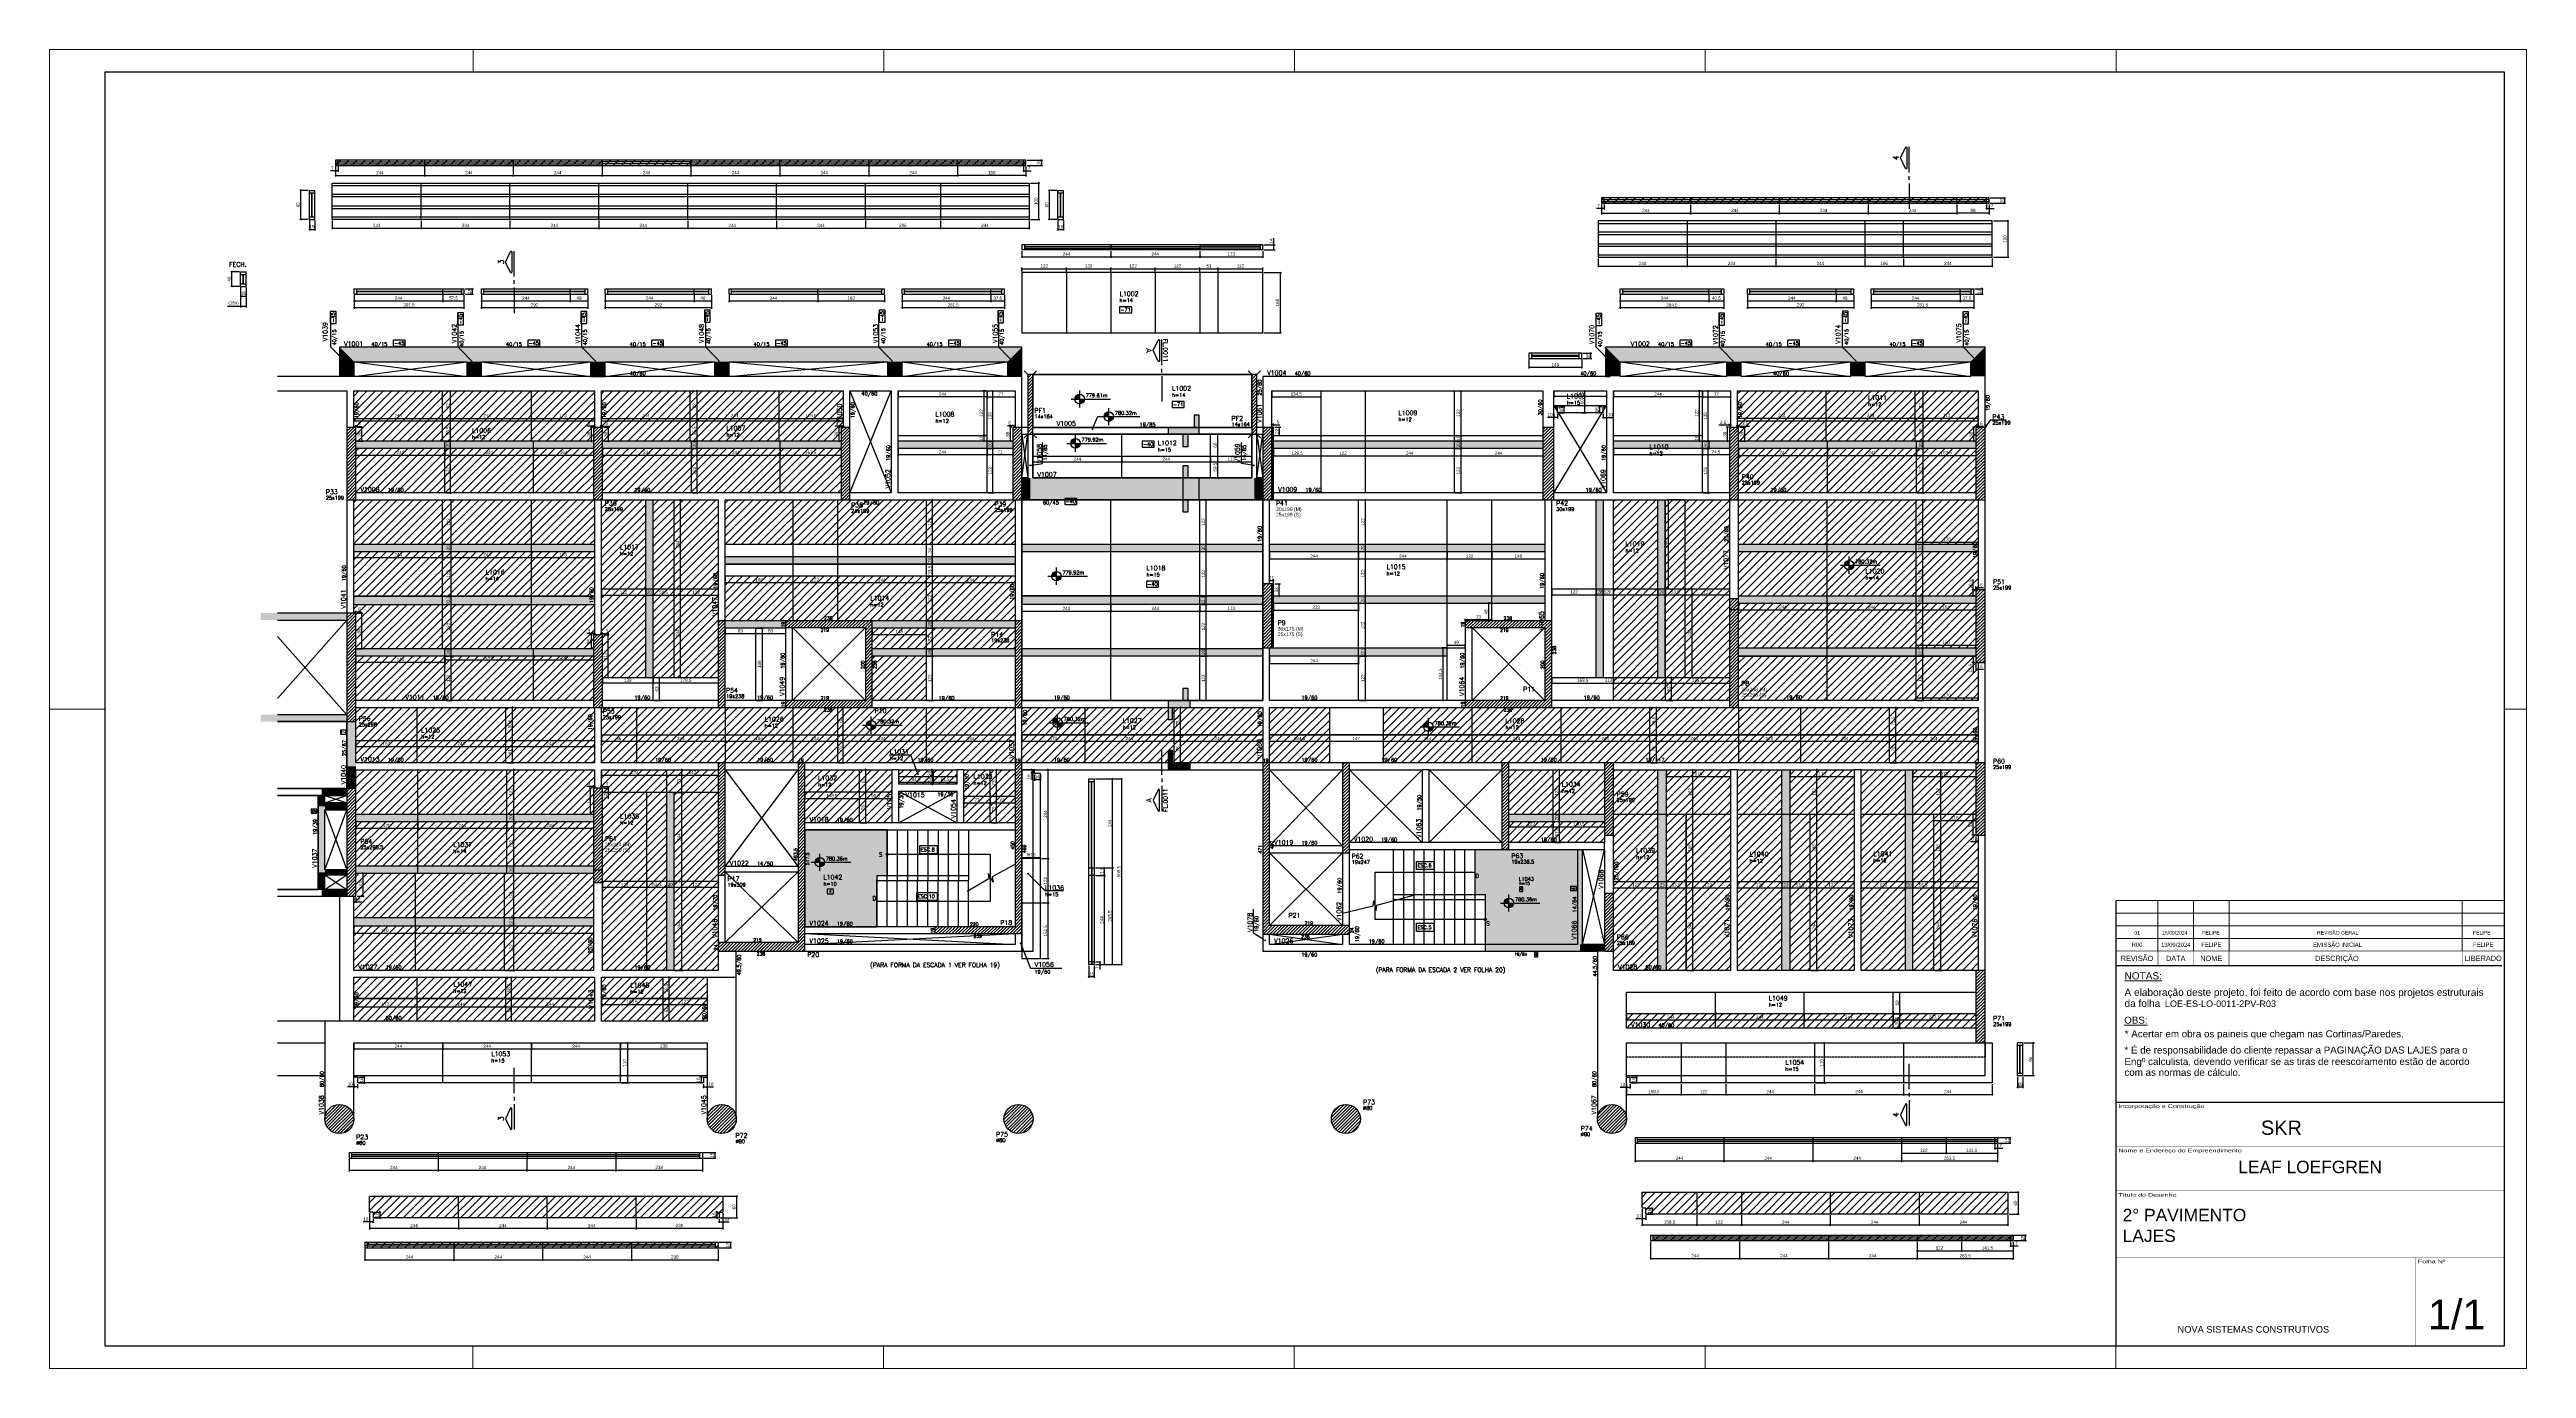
# Model space of a CAD drawing. Extents: x 1860 to 8661, y -614 to 3008.
import ezdxf
from ezdxf import colors
from ezdxf.entities.mleader import LeaderData, LeaderLine
from ezdxf.enums import TextEntityAlignment as Align
from ezdxf.math import Vec2, Vec3

# ---------------------------------------------------------------- set-up
doc = ezdxf.new("R2010")
doc.units = 0
doc.linetypes.add('DASHED', pattern=[0.75, 0.5, -0.25])
doc.linetypes.add('HIDDEN', pattern=[0.375, 0.25, -0.125])
for name, color, linetype in [('242', 12, 'Continuous'), ('COTA', 241, 'Continuous'), ('F-AUX', 2, 'Continuous'), ('F-AUX-RED', 1, 'Continuous'), ('F-CORTE', 4, 'Continuous'), ('F-CORTE-INDICAÇÃO', 4, 'Continuous'), ('F-COTAS', 106, 'Continuous'), ('F-COTAS-FUROS', 50, 'Continuous'), ('F-DESNIVEL-1', 254, 'Continuous'), ('F-ESCADAS', 2, 'Continuous'), ('F-LAJES', 3, 'Continuous'), ('F-LAJES-DIM', 2, 'Continuous'), ('F-LAJES-NOME', 4, 'Continuous'), ('F-LAJES-R', 254, 'Continuous'), ('F-LEADER', 1, 'Continuous'), ('F-NÍVEL-PLANTA', 2, 'Continuous'), ('F-PILARES-DIM', 172, 'Continuous'), ('F-PILARES-HACH', 174, 'Continuous'), ('F-PILARES-M', 170, 'Continuous'), ('F-PILARES-N', 170, 'Continuous'), ('F-PILARES-NASCE', 4, 'Continuous'), ('F-PILARES-NOME', 170, 'Continuous'), ('F-PILARES-S', 170, 'Continuous'), ('F-PILARES-V', 170, 'Continuous'), ('F-SOLIDO-CORTE', 71, 'Continuous'), ('F-TEXTO', 6, 'Continuous'), ('F-TEXTO ESCADA', 2, 'Continuous'), ('F-TEXTO-YELLOW', 2, 'Continuous'), ('F-VIGAS', 3, 'Continuous'), ('F-VIGAS-DIM', 2, 'Continuous'), ('F-VIGAS-NOME', 4, 'Continuous'), ('F-VÃO', 1, 'Continuous'), ('Painéis', 200, 'Continuous'), ('SARR_2.2x7', 40, 'Continuous'), ('SARR_EDITAR', 141, 'Continuous')]:
    doc.layers.add(name, color=color, linetype=linetype)
for name, color, linetype, lineweight in [('CARIMBO', 255, 'Continuous', 9), ('FOLHA', 255, 'Continuous', 5), ('Folhas', 255, 'Continuous', 9), ('Hachura', 251, 'Continuous', 9)]:
    doc.layers.add(name, color=color, linetype=linetype, lineweight=lineweight)
for name, color, linetype, true_color in [('F-DESNIVEL-2', 7, 'Continuous', 0xffd1e8), ('F-DESNIVEL-3', 7, 'Continuous', 0xd5c7ff), ('F-DESNIVEL-4', 7, 'Continuous', 0xc3f1b6), ('F-DESNIVEL-5', 7, 'Continuous', 0xadd6ff), ('F-DESNIVEL-6', 7, 'Continuous', 0xffdebd)]:
    doc.layers.add(name, color=color, linetype=linetype, true_color=true_color)
doc.styles.add('5385-ARQ-PB-BAS-PLA-TER-TORRE-A-106-TXT$0$R60-75', font='romans.shx', dxfattribs={"height": 0.1125})
doc.styles.add('ARIAL', font='arial.ttf')
doc.styles.add('COTA TECNICA-50', font='techl___.ttf', dxfattribs={"height": 9})
doc.styles.add('CP-TEXTO', font='romans.shx')
doc.styles.add('MCP', font='romans.shx')
doc.styles.add('ROMANS', font='romans.shx')
doc.styles.get("Standard").update_dxf_attribs({"font": 'arial.ttf'})
doc.styles.add('Tecnologia', font='')
doc.styles.add('VERDANA', font='verdana.ttf', dxfattribs={"oblique": 15})
doc.styles.get('Tecnologia').set_extended_font_data('Forgotten Futurist')
doc.dimstyles.new('COTA PAINEL-50', dxfattribs={"dimtxt": 9, "dimasz": 3, "dimexe": 3, "dimexo": 3, "dimgap": 3, "dimtad": 1, "dimdec": 1, "dimzin": 12, "dimdsep": 46, "dimtxsty": 'COTA TECNICA-50', "dimblk1": 'OBLIQUE', "dimblk2": 'OBLIQUE', "dimsah": 1, "dimcen": 0.9, "dimclrd": 4, "dimclre": 4, "dimclrt": 240, "dimadec": 1, "dimazin": 3, "dimtfac": 1, "dimtdec": 1, "dimtmove": 0, "dimatfit": 3, "dimfxl": 1, "dimtolj": 1, "dimtzin": 12, "dimarcsym": 0})
pattern_1 = [(45, (3915.0974, 555.858), (-4.419417, 4.419417), [])]
pattern_2 = [(45, (-236.451, 0), (-11.22532, 11.22532), [])]

# ---------------------------------------------------------------- blocks, each defined once
blk = doc.blocks.new('Carimbo Laje')
at = {"layer": 'CARIMBO', "color": 30}
for points, const_width in [([(124981.9, 144853.7), (123684.7, 144853.7), (123684.7, 144038.4)], 4.45), ([(123684.7, 144705.5), (124981.9, 144705.5)], 1.48), ([(123684.7, 144557.3), (124981.9, 144557.3)], 1.48), ([(123684.7, 144334.9), (124981.9, 144334.9)], 1.48), ([(124685.4, 144038.4), (124685.4, 144334.9)], 1.48), ([(123684.7, 144038.4), (124981.9, 144038.4)], 1.48)]:
    blk.add_lwpolyline(points, dxfattribs=dict(at, const_width=const_width))
at = {"color": 0, "linetype": 'Continuous', "ltscale": 5, "style": 'ARIAL'}
blk.add_text('NOVA SISTEMAS CONSTRUTIVOS', height=22.118, dxfattribs=at).set_placement((123890.4, 144083.7))
at = {"color": 7, "style": 'ARIAL'}
blk.add_attdef('INCORPORAÇÃO_E_CONTRUÇÃO', text='', height=45.7, dxfattribs=at).set_placement((124364.7, 144777.9), align=Align.MIDDLE_CENTER)
blk.add_attdef('NOME_DA_OBRA', text='', height=41.5, dxfattribs=at).set_placement((124333.3, 144616.6), align=Align.CENTER)
for tag, p in [('PAVIMENTO', (123706.9, 144455.9)), ('TIPO_DE_PROJETO', (123706.9, 144386.8))]:
    blk.add_attdef(tag, p, '', height=41.5, dxfattribs=at)
at = {"color": 7, "style": 'ARIAL', "oblique": 10}
blk.add_attdef('FOLHA_Nº', text='', height=111.2, dxfattribs=at).set_placement((124832.8, 144149.1), align=Align.CENTER)
at = {"layer": 'CARIMBO', "color": 7, "style": 'VERDANA'}
blk.add_attdef('ENDEREÇO', text='', height=14.8, dxfattribs=at).set_placement((124333.3, 144572.1), align=Align.CENTER)
at = {"layer": 'Folhas', "style": 'Tecnologia', "width": 1.5}
for s, p in [('Incorporação e Construção', (123692.5, 144846.3)), ('Nome e Endereço do Empreendimento', (123692.5, 144698.1)), ('Título do Desenho', (123692.5, 144549.8)), ('Folha Nº', (124693.1, 144327.5))]:
    blk.add_text(s, height=11.86, dxfattribs=at).set_placement(p, align=Align.TOP_LEFT)
blk = doc.blocks.new('Revisão Carimbo')
at = {"color": 30}
for p, q in [((0, 155), (925, 155)), ((0, 125), (925, 125)), ((100, 35), (100, 155)), ((184.66, 35), (184.66, 155)), ((269.32, 35), (269.32, 155)), ((825, 35), (825, 155)), ((0, 95), (925, 95)), ((0, 65), (925, 65))]:
    blk.add_line(p, q, dxfattribs=at)
for points, const_width in [([(0, 0), (0, 155)], 3), ([(0, 0), (920, 0)], 3), ([(0, 35), (925, 35)], 1), ([(100, 35), (100, 0)], 1), ([(184.66, 35), (184.66, 0)], 1), ([(269.32, 35), (269.32, 0)], 1), ([(825, 35), (825, 0)], 1)]:
    blk.add_lwpolyline(points, dxfattribs=dict(at, const_width=const_width))
at = {"color": 7, "style": 'ARIAL'}
for s, p in [('REVISÃO', (50, 17.5)), ('DATA', (142.33, 17.5)), ('NOME', (226.99, 17.5)), ('DESCRIÇÃO', (526.27, 17.5)), ('LIBERADO', (875, 17.5))]:
    blk.add_text(s, height=12.5, dxfattribs=at).set_placement(p, align=Align.MIDDLE_CENTER)
at = {"layer": 'CARIMBO', "color": 7, "style": 'ARIAL'}
for tag, p in [('REVISÃO_03', (50, 140)), ('DATA', (142.33, 140)), ('NOME', (226.99, 140)), ('LIBERADO', (875, 140)), ('REVISÃO_02', (50, 110)), ('REVISÃO_01', (50, 80)), ('DATA', (142.33, 110)), ('DATA', (142.33, 80)), ('NOME', (226.99, 110)), ('NOME', (226.99, 80)), ('LIBERADO', (875, 110)), ('LIBERADO', (875, 80)), ('REVISÃO_00', (50, 50)), ('DATA', (142.33, 50)), ('NOME', (226.99, 50)), ('LIBERADO', (875, 50))]:
    blk.add_attdef(tag, text='', height=10, dxfattribs=at).set_placement(p, align=Align.MIDDLE_CENTER)
for p in [(279.32, 140), (279.32, 110), (279.32, 80), (279.32, 50)]:
    blk.add_attdef('DESCRIÇÃO', text='', height=10, dxfattribs=at).set_placement(p, align=Align.MIDDLE_LEFT)
blk = doc.blocks.new('*U10')
at = {"layer": 'F-LAJES-DIM', "color": 1}
blk.add_lwpolyline([(0, 0), (11, 0), (11, 16), (0, 16)], close=True, dxfattribs=at)
at = {"layer": 'F-LAJES-DIM', "style": 'MCP'}
blk.add_attdef('DIM', text='', height=10, dxfattribs=at).set_placement((5.5, 8), align=Align.MIDDLE_CENTER)
blk = doc.blocks.new('Nível - Planta')
at = {"layer": 'F-NÍVEL-PLANTA'}
h = blk.add_hatch(color=71, dxfattribs=at)
h.paths.add_polyline_path([(0, 0), (0, 0.26, 0.414214), (-0.26, 0)])
h.paths.add_polyline_path([(0.26, 0), (0, 0), (0, -0.26, 0.414214)])
for p, q in [((-0.47, 0), (1.7, 0)), ((0, -0.47), (0, 0.47))]:
    blk.add_line(p, q, dxfattribs=at)
blk.add_circle((0, 0), 0.26, dxfattribs=at)
at = {"layer": 'F-TEXTO', "color": 3, "style": 'MCP'}
blk.add_attdef('NÍVEL', (0.33, 0.1), '', height=0.2, dxfattribs=at)
blk = doc.blocks.new('A$C0A87331B')
at = {"layer": 'F-DESNIVEL-3'}
h = blk.add_hatch(color=256, dxfattribs=at)
h.dxf.hatch_style = 1
h.paths.add_polyline_path([(-379.5, 0), (-379.5, 140), (-351.5, 140), (-351.5, 266), (-577, 266), (-577, 0)])
blk = doc.blocks.new('A$C6E6A1DE8')
at = {"layer": 'F-AUX'}
h = blk.add_hatch(color=1, dxfattribs=at)
edge = h.paths.add_edge_path()
edge.add_arc((-351.4, 198.5), 3, 0, 360)
at = {"layer": 'F-AUX', "color": 1}
for points in [[(-379.4, 70), (-67.4, 70), (-67.4, 198.5), (-351.4, 198.5)], [(-2.1, 170.1), (-63.1, 136.8), (-60.5, 122.4), (-74.3, 146.1), (-71.7, 131.7), (-131.7, 96.6)]]:
    blk.add_lwpolyline(points, dxfattribs=at)
blk.add_circle((-351.4, 198.5), 3, dxfattribs=at)
for points in [[(-69.4, 146.3), (-67.4, 134.3), (-65.4, 146.3)], [(-367.4, 68), (-379.4, 70), (-367.4, 72)]]:
    blk.add_solid(points, dxfattribs=at)
at = {"layer": 'F-DESNIVEL-3'}
for points in [[(-351.5, 140), (-351.5, 266), (-577, 266), (-577, 0), (-379.5, 0)], [(-379.5, 0), (-379.5, 129)]]:
    blk.add_lwpolyline(points, dxfattribs=at)
at = {"layer": 'F-ESCADAS', "linetype": 'Continuous'}
blk.add_line((-379.5, 140), (-379.5, 126), dxfattribs=at)
for points in [[(-323.5, 266), (-323.5, 126)], [(-295.5, 266), (-295.5, 126)], [(-267.5, 266), (-267.5, 126)], [(-239.5, 266), (-239.5, 126)], [(-211.5, 266), (-211.5, 126)], [(-183.5, 266), (-183.5, 126)], [(-155.5, 266), (-155.5, 126)], [(-127.5, 266), (-127.5, 129)], [(-127.5, 140), (-379.5, 140)], [(-351.5, 0), (-351.5, 140)], [(-127.5, 126), (-379.5, 126)], [(-323.5, 0), (-323.5, 126)], [(-295.5, 0), (-295.5, 126)], [(-267.5, 0), (-267.5, 126)], [(-239.5, 0), (-239.5, 126)], [(-211.5, 0), (-211.5, 126)], [(-183.5, 0), (-183.5, 126)], [(-155.5, 0), (-155.5, 126)], [(-127.5, 0), (-127.5, 129)]]:
    blk.add_lwpolyline(points, dxfattribs=at)
at = {"layer": 'F-TEXTO ESCADA', "color": 1}
for points in [[(-214.2, 222.8), (-214.2, 200.2), (-261.8, 200.2), (-261.8, 222.8)], [(-213.7, 94.3), (-213.7, 71.7), (-270, 71.7), (-270, 94.3)]]:
    blk.add_lwpolyline(points, close=True, dxfattribs=at)
at = {"layer": 'F-TEXTO ESCADA', "style": 'ROMANS'}
for s, p in [('ESC.8', (-259.2, 206.7)), ('ESC.10', (-267.4, 78.2))]:
    blk.add_text(s, height=10, dxfattribs=at).set_placement(p)
at = {"layer": 'F-TEXTO-YELLOW', "char_height": 11.2, "width": 61.38, "style": '5385-ARQ-PB-BAS-PLA-TER-TORRE-A-106-TXT$0$R60-75'}
for s, insert, attachment_point in [('S', (-373.7, 203.5), 1), ('D', (-381.4, 83.4), 3)]:
    blk.add_mtext(s, dxfattribs=dict(at, insert=insert, attachment_point=attachment_point))
blk = doc.blocks.new('*U40')
at = {"layer": 'F-LAJES-DIM', "color": 1}
blk.add_lwpolyline([(0, 0), (33, 0), (33, 16), (0, 16)], close=True, dxfattribs=at)
at = {"layer": 'F-LAJES-DIM', "style": 'MCP'}
blk.add_attdef('DIM', text='', height=10, dxfattribs=at).set_placement((16.5, 8), align=Align.MIDDLE_CENTER)
blk = doc.blocks.new('*U41')
at = {"layer": 'F-LAJES-DIM', "color": 1}
blk.add_lwpolyline([(0, 0), (33, 0), (33, 16), (0, 16)], close=True, dxfattribs=at)
at = {"layer": 'F-LAJES-DIM', "style": 'MCP'}
blk.add_attdef('DIM', text='', height=10, dxfattribs=at).set_placement((16.5, 8), align=Align.MIDDLE_CENTER)
blk = doc.blocks.new('*U42')
at = {"layer": 'F-LAJES-DIM', "color": 1}
blk.add_lwpolyline([(0, 0), (33, 0), (33, 16), (0, 16)], close=True, dxfattribs=at)
at = {"layer": 'F-LAJES-DIM', "style": 'MCP'}
blk.add_attdef('DIM', text='', height=10, dxfattribs=at).set_placement((16.5, 8), align=Align.MIDDLE_CENTER)
blk = doc.blocks.new('*U43')
at = {"layer": 'F-VIGAS-DIM', "color": 1}
blk.add_lwpolyline([(0, 0), (33, 0), (33, 16), (0, 16)], close=True, dxfattribs=at)
at = {"layer": 'F-VIGAS-DIM', "style": 'MCP'}
blk.add_attdef('DIM', text='', height=10, dxfattribs=at).set_placement((16.5, 8), align=Align.MIDDLE_CENTER)
blk = doc.blocks.new('*U14')
at = {"layer": 'F-VIGAS-DIM', "color": 1}
blk.add_lwpolyline([(0, 0), (11, 0), (11, 16), (0, 16)], close=True, dxfattribs=at)
at = {"layer": 'F-VIGAS-DIM', "style": 'MCP'}
blk.add_attdef('DIM', text='', height=10, dxfattribs=at).set_placement((5.5, 8), align=Align.MIDDLE_CENTER)
blk = doc.blocks.new('*U29')
at = {"layer": 'F-VIGAS-DIM', "color": 1}
blk.add_lwpolyline([(0, 0), (33, 0), (33, 16), (0, 16)], close=True, dxfattribs=at)
at = {"layer": 'F-VIGAS-DIM', "style": 'MCP'}
blk.add_attdef('DIM', text='', height=10, dxfattribs=at).set_placement((16.5, 8), align=Align.MIDDLE_CENTER)
blk = doc.blocks.new('*U30')
at = {"layer": 'F-VIGAS-DIM', "color": 1}
blk.add_lwpolyline([(0, 0), (33, 0), (33, 16), (0, 16)], close=True, dxfattribs=at)
at = {"layer": 'F-VIGAS-DIM', "style": 'MCP'}
blk.add_attdef('DIM', text='', height=10, dxfattribs=at).set_placement((16.5, 8), align=Align.MIDDLE_CENTER)
blk = doc.blocks.new('*U31')
at = {"layer": 'F-VIGAS-DIM', "color": 1}
blk.add_lwpolyline([(0, 0), (33, 0), (33, 16), (0, 16)], close=True, dxfattribs=at)
at = {"layer": 'F-VIGAS-DIM', "style": 'MCP'}
blk.add_attdef('DIM', text='', height=10, dxfattribs=at).set_placement((16.5, 8), align=Align.MIDDLE_CENTER)
blk = doc.blocks.new('*U32')
at = {"layer": 'F-VIGAS-DIM', "color": 1}
blk.add_lwpolyline([(0, 0), (33, 0), (33, 16), (0, 16)], close=True, dxfattribs=at)
at = {"layer": 'F-VIGAS-DIM', "style": 'MCP'}
blk.add_attdef('DIM', text='', height=10, dxfattribs=at).set_placement((16.5, 8), align=Align.MIDDLE_CENTER)
blk = doc.blocks.new('*U44')
at = {"layer": 'F-VIGAS-DIM', "color": 1}
blk.add_lwpolyline([(0, 0), (33, 0), (33, 16), (0, 16)], close=True, dxfattribs=at)
at = {"layer": 'F-VIGAS-DIM', "style": 'MCP'}
blk.add_attdef('DIM', text='', height=10, dxfattribs=at).set_placement((16.5, 8), align=Align.MIDDLE_CENTER)
blk = doc.blocks.new('*U45')
at = {"layer": 'F-VIGAS-DIM', "color": 1}
blk.add_lwpolyline([(0, 0), (33, 0), (33, 16), (0, 16)], close=True, dxfattribs=at)
at = {"layer": 'F-VIGAS-DIM', "style": 'MCP'}
blk.add_attdef('DIM', text='', height=10, dxfattribs=at).set_placement((16.5, 8), align=Align.MIDDLE_CENTER)
blk = doc.blocks.new('*U46')
at = {"layer": 'F-VIGAS-DIM', "color": 1}
blk.add_lwpolyline([(0, 0), (33, 0), (33, 16), (0, 16)], close=True, dxfattribs=at)
at = {"layer": 'F-VIGAS-DIM', "style": 'MCP'}
blk.add_attdef('DIM', text='', height=10, dxfattribs=at).set_placement((16.5, 8), align=Align.MIDDLE_CENTER)
blk = doc.blocks.new('*U47')
at = {"layer": 'F-VIGAS-DIM', "color": 1}
blk.add_lwpolyline([(0, 0), (33, 0), (33, 16), (0, 16)], close=True, dxfattribs=at)
at = {"layer": 'F-VIGAS-DIM', "style": 'MCP'}
blk.add_attdef('DIM', text='', height=10, dxfattribs=at).set_placement((16.5, 8), align=Align.MIDDLE_CENTER)
blk = doc.blocks.new('*U48')
at = {"layer": 'F-VIGAS-DIM', "color": 1}
blk.add_lwpolyline([(0, 0), (33, 0), (33, 16), (0, 16)], close=True, dxfattribs=at)
at = {"layer": 'F-VIGAS-DIM', "style": 'MCP'}
blk.add_attdef('DIM', text='', height=10, dxfattribs=at).set_placement((16.5, 8), align=Align.MIDDLE_CENTER)
blk = doc.blocks.new('*U49')
at = {"layer": 'F-VIGAS-DIM', "color": 1}
blk.add_lwpolyline([(0, 0), (33, 0), (33, 16), (0, 16)], close=True, dxfattribs=at)
at = {"layer": 'F-VIGAS-DIM', "style": 'MCP'}
blk.add_attdef('DIM', text='', height=10, dxfattribs=at).set_placement((16.5, 8), align=Align.MIDDLE_CENTER)
blk = doc.blocks.new('*U50')
at = {"layer": 'F-VIGAS-DIM', "color": 1}
blk.add_lwpolyline([(0, 0), (33, 0), (33, 16), (0, 16)], close=True, dxfattribs=at)
at = {"layer": 'F-VIGAS-DIM', "style": 'MCP'}
blk.add_attdef('DIM', text='', height=10, dxfattribs=at).set_placement((16.5, 8), align=Align.MIDDLE_CENTER)
blk = doc.blocks.new('*U33')
at = {"layer": 'F-VIGAS-DIM', "color": 1}
blk.add_lwpolyline([(0, 0), (33, 0), (33, 16), (0, 16)], close=True, dxfattribs=at)
at = {"layer": 'F-VIGAS-DIM', "style": 'MCP'}
blk.add_attdef('DIM', text='', height=10, dxfattribs=at).set_placement((16.5, 8), align=Align.MIDDLE_CENTER)
blk = doc.blocks.new('*U34')
at = {"layer": 'F-VIGAS-DIM', "color": 1}
blk.add_lwpolyline([(0, 0), (33, 0), (33, 16), (0, 16)], close=True, dxfattribs=at)
at = {"layer": 'F-VIGAS-DIM', "style": 'MCP'}
blk.add_attdef('DIM', text='', height=10, dxfattribs=at).set_placement((16.5, 8), align=Align.MIDDLE_CENTER)
blk = doc.blocks.new('*U35')
at = {"layer": 'F-VIGAS-DIM', "color": 1}
blk.add_lwpolyline([(0, 0), (33, 0), (33, 16), (0, 16)], close=True, dxfattribs=at)
at = {"layer": 'F-VIGAS-DIM', "style": 'MCP'}
blk.add_attdef('DIM', text='', height=10, dxfattribs=at).set_placement((16.5, 8), align=Align.MIDDLE_CENTER)
blk = doc.blocks.new('*U36')
at = {"layer": 'F-VIGAS-DIM', "color": 1}
blk.add_lwpolyline([(0, 0), (33, 0), (33, 16), (0, 16)], close=True, dxfattribs=at)
at = {"layer": 'F-VIGAS-DIM', "style": 'MCP'}
blk.add_attdef('DIM', text='', height=10, dxfattribs=at).set_placement((16.5, 8), align=Align.MIDDLE_CENTER)
blk = doc.blocks.new('*U37')
at = {"layer": 'F-VIGAS-DIM', "color": 1}
blk.add_lwpolyline([(0, 0), (33, 0), (33, 16), (0, 16)], close=True, dxfattribs=at)
at = {"layer": 'F-VIGAS-DIM', "style": 'MCP'}
blk.add_attdef('DIM', text='', height=10, dxfattribs=at).set_placement((16.5, 8), align=Align.MIDDLE_CENTER)
blk = doc.blocks.new('*U38')
at = {"layer": 'F-VIGAS-DIM', "color": 1}
blk.add_lwpolyline([(0, 0), (33, 0), (33, 16), (0, 16)], close=True, dxfattribs=at)
at = {"layer": 'F-VIGAS-DIM', "style": 'MCP'}
blk.add_attdef('DIM', text='', height=10, dxfattribs=at).set_placement((16.5, 8), align=Align.MIDDLE_CENTER)
blk = doc.blocks.new('*U39')
at = {"layer": 'F-VIGAS-DIM', "color": 1}
blk.add_lwpolyline([(0, 0), (33, 0), (33, 16), (0, 16)], close=True, dxfattribs=at)
at = {"layer": 'F-VIGAS-DIM', "style": 'MCP'}
blk.add_attdef('DIM', text='', height=10, dxfattribs=at).set_placement((16.5, 8), align=Align.MIDDLE_CENTER)
blk = doc.blocks.new('*U15')
at = {"layer": 'F-CORTE-INDICAÇÃO'}
for p, q in [((70, 0), (0, 0)), ((80, 0), (90, 0)), ((100, 0), (170, 0))]:
    blk.add_line(p, q, dxfattribs=at)
blk.add_lwpolyline([(112, 6, -0.802585), (111.2, 9.8), (140, 23.3), (168.8, 9.8, -0.802585), (168, 6)], format="xyb", close=True, dxfattribs=at)
at = {"layer": 'F-CORTE-INDICAÇÃO', "style": 'ROMANS'}
blk.add_attdef('CORTE', text='', height=15, dxfattribs=at).set_placement((140, 35.8), align=Align.MIDDLE_CENTER)
at = {"layer": 'F-CORTE-INDICAÇÃO', "color": 2, "style": 'ROMANS'}
blk.add_attdef('FOLHA', text='', height=12, dxfattribs=at).set_placement((140, -10), align=Align.MIDDLE_CENTER)
blk = doc.blocks.new('*U8')
at = {"layer": 'F-CORTE-INDICAÇÃO'}
for p, q in [((-100, 0), (-170, 0)), ((-80, 0), (-90, 0)), ((-70, 0), (0, 0))]:
    blk.add_line(p, q, dxfattribs=at)
blk.add_lwpolyline([(-112, 6, 0.802585), (-111.2, 9.8), (-140, 23.3), (-168.8, 9.8, 0.802585), (-168, 6)], format="xyb", close=True, dxfattribs=at)
at = {"layer": 'F-CORTE-INDICAÇÃO', "style": 'ROMANS'}
blk.add_attdef('CORTE', text='', height=15, dxfattribs=at).set_placement((-140, 35.8), align=Align.MIDDLE_CENTER)
at = {"layer": 'F-CORTE-INDICAÇÃO', "color": 2, "style": 'ROMANS'}
blk.add_attdef('FOLHA', text='', height=12, dxfattribs=at).set_placement((-140, -10), align=Align.MIDDLE_CENTER)
blk = doc.blocks.new('_Dot')
at = {"color": 0, "linetype": 'ByBlock', "lineweight": -2}
blk.add_line((-0.5, 0), (-1, 0), dxfattribs=at)
at = {"color": 0, "linetype": 'ByBlock', "const_width": 0.5}
blk.add_lwpolyline([(-0.25, 0, 1), (0.25, 0, 1)], format="xyb", close=True, dxfattribs=at)
blk = doc.blocks.new('*U25')
at = {"layer": 'F-LAJES-DIM', "color": 1}
blk.add_lwpolyline([(0, 0), (21.4, 0), (21.4, 16), (0, 16)], close=True, dxfattribs=at)
at = {"layer": 'F-LAJES-DIM', "style": 'MCP'}
blk.add_attdef('DIM', text='', height=10, dxfattribs=at).set_placement((10.7, 8), align=Align.MIDDLE_CENTER)
blk = doc.blocks.new('A$C355D783C')
at = {"layer": 'F-AUX'}
h = blk.add_hatch(color=1, dxfattribs=at)
edge = h.paths.add_edge_path()
edge.add_arc((-352, 87.2), 3, 0, 360)
at = {"layer": 'F-AUX', "color": 1}
blk.add_circle((-352, 87.2), 3, dxfattribs=at)
at = {"layer": 'F-AUX-RED'}
for points in [[(-392, 215.2), (-380, 217.2), (-392, 219.2)], [(-653.1, 113.1), (-655.1, 125.1), (-657.1, 113.1)]]:
    blk.add_solid(points, dxfattribs=at)
at = {"layer": 'F-ESCADAS', "linetype": 'Continuous'}
for p, q in [((-604, 156), (-604, 279.5)), ((-576, 156), (-576, 279.5)), ((-548, 156), (-548, 279.5)), ((-520, 156), (-520, 279.5)), ((-492, 156), (-492, 279.5)), ((-464, 156), (-464, 279.5)), ((-436, 156), (-436, 279.5)), ((-408, 156), (-408, 279.5)), ((-380, 156), (-380, 279.5)), ((-604, 19), (-604, 156)), ((-576, 19), (-576, 156)), ((-548, 19), (-548, 156)), ((-520, 19), (-520, 156)), ((-492, 19), (-492, 156)), ((-464, 19), (-464, 156)), ((-436, 19), (-436, 156)), ((-408, 19), (-408, 156)), ((-380, 19), (-380, 156)), ((-352, 19), (-352, 156))]:
    blk.add_line(p, q, dxfattribs=at)
for points in [[(-604, 156), (-352, 156)], [(-604, 142), (-352, 142)]]:
    blk.add_lwpolyline(points, dxfattribs=at)
at = {"layer": 'F-LEADER'}
for points in [[(-352, 87.2), (-655.1, 87.2), (-655.1, 217.2), (-380, 217.2)], [(-744.5, 104.6), (-659.9, 124.3), (-658.6, 138.8), (-651.6, 112.3), (-650.2, 126.8), (-541.7, 155.5)]]:
    blk.add_lwpolyline(points, dxfattribs=at)
at = {"layer": 'F-TEXTO ESCADA', "color": 1}
for points in [[(-493.5, 246.9), (-493.5, 224.4), (-541.1, 224.4), (-541.1, 246.9)], [(-493.5, 76.8), (-493.5, 54.3), (-541.1, 54.3), (-541.1, 76.8)]]:
    blk.add_lwpolyline(points, close=True, dxfattribs=at)
at = {"layer": 'F-TEXTO ESCADA', "style": 'ROMANS'}
for s, p in [('ESC.6', (-538.5, 230.8)), ('ESC.5', (-538.5, 60.7))]:
    blk.add_text(s, height=10, dxfattribs=at).set_placement(p)
at = {"layer": 'F-TEXTO-YELLOW', "char_height": 11.2, "width": 61.38, "attachment_point": 9, "style": '5385-ARQ-PB-BAS-PLA-TER-TORRE-A-106-TXT$0$R60-75'}
for s, insert in [('D', (-369.5, 201.6)), ('S', (-340.1, 70.6))]:
    blk.add_mtext(s, dxfattribs=dict(at, insert=insert))
blk = doc.blocks.new('_Oblique')
at = {"color": 0, "linetype": 'ByBlock', "lineweight": -2}
blk.add_line((-0.5, -0.5), (0.5, 0.5), dxfattribs=at)
blk = doc.blocks.new('*D51')
at = {"layer": 'COTA', "color": 4, "lineweight": -2, "transparency": 16777216}
for p, q in [((2701.1, 1339.4), (2701.1, 1322.6)), ((2701.1, 1325.6), (2945.1, 1325.6)), ((2945.1, 1339.4), (2945.1, 1322.6))]:
    blk.add_line(p, q, dxfattribs=at)
at = {"layer": 'Defpoints', "color": 0, "transparency": 16777216}
for p in [(2701.1, 1342.4), (2945.1, 1342.4), (2945.1, 1325.6)]:
    blk.add_point(p, dxfattribs=at)
at = {"layer": 'COTA', "color": 4, "lineweight": -2, "transparency": 16777216, "xscale": 3, "yscale": 3, "zscale": 3, "rotation": 180}
blk.add_blockref('_Oblique', (2701.1, 1325.6), dxfattribs=at)
at = {"layer": 'COTA', "color": 4, "lineweight": -2, "transparency": 16777216, "xscale": 3, "yscale": 3, "zscale": 3}
blk.add_blockref('_Oblique', (2945.1, 1325.6), dxfattribs=at)
at = {"layer": 'COTA', "color": 240, "transparency": 16777216, "insert": (2823.1, 1333.2), "char_height": 9, "attachment_point": 5, "style": 'COTA TECNICA-50'}
blk.add_mtext('\\A1;244', dxfattribs=at)
blk = doc.blocks.new('*D52')
at = {"layer": 'COTA', "color": 4, "lineweight": -2, "transparency": 16777216}
for p, q in [((2945.1, 1339.4), (2945.1, 1328.6)), ((2945.1, 1331.6), (3189.1, 1331.6)), ((3189.1, 1339.4), (3189.1, 1328.6))]:
    blk.add_line(p, q, dxfattribs=at)
at = {"layer": 'Defpoints', "color": 0, "transparency": 16777216}
for p in [(2945.1, 1342.4), (3189.1, 1342.4), (3189.1, 1331.6)]:
    blk.add_point(p, dxfattribs=at)
at = {"layer": 'COTA', "color": 4, "lineweight": -2, "transparency": 16777216, "xscale": 3, "yscale": 3, "zscale": 3, "rotation": 180}
blk.add_blockref('_Oblique', (2945.1, 1331.6), dxfattribs=at)
at = {"layer": 'COTA', "color": 4, "lineweight": -2, "transparency": 16777216, "xscale": 3, "yscale": 3, "zscale": 3}
blk.add_blockref('_Oblique', (3189.1, 1331.6), dxfattribs=at)
at = {"layer": 'COTA', "color": 240, "transparency": 16777216, "insert": (3067.1, 1339.2), "char_height": 9, "attachment_point": 5, "style": 'COTA TECNICA-50'}
blk.add_mtext('\\A1;244', dxfattribs=at)
blk = doc.blocks.new('*D53')
at = {"layer": 'COTA', "color": 4, "lineweight": -2, "transparency": 16777216}
for p, q in [((3189.1, 1339.4), (3189.1, 1328.6)), ((3189.1, 1331.6), (3353.1, 1331.6)), ((3353.1, 1339.4), (3353.1, 1328.6))]:
    blk.add_line(p, q, dxfattribs=at)
at = {"layer": 'Defpoints', "color": 0, "transparency": 16777216}
for p in [(3189.1, 1342.4), (3353.1, 1342.4), (3353.1, 1331.6)]:
    blk.add_point(p, dxfattribs=at)
at = {"layer": 'COTA', "color": 4, "lineweight": -2, "transparency": 16777216, "xscale": 3, "yscale": 3, "zscale": 3, "rotation": 180}
blk.add_blockref('_Oblique', (3189.1, 1331.6), dxfattribs=at)
at = {"layer": 'COTA', "color": 4, "lineweight": -2, "transparency": 16777216, "xscale": 3, "yscale": 3, "zscale": 3}
blk.add_blockref('_Oblique', (3353.1, 1331.6), dxfattribs=at)
at = {"layer": 'COTA', "color": 240, "transparency": 16777216, "insert": (3271.1, 1339.2), "char_height": 9, "attachment_point": 5, "style": 'COTA TECNICA-50'}
blk.add_mtext('\\A1;164', dxfattribs=at)
blk = doc.blocks.new('*D54')
at = {"layer": 'COTA', "color": 4, "lineweight": -2, "transparency": 16777216}
for p, q in [((2948.1, 1342.4), (2965.3, 1342.4)), ((2962.3, 1220.4), (2962.3, 1342.4)), ((2948.1, 1220.4), (2965.3, 1220.4))]:
    blk.add_line(p, q, dxfattribs=at)
at = {"layer": 'Defpoints', "color": 0, "transparency": 16777216}
for p in [(2945.1, 1342.4), (2962.3, 1342.4), (2945.1, 1220.4)]:
    blk.add_point(p, dxfattribs=at)
at = {"layer": 'COTA', "color": 4, "lineweight": -2, "transparency": 16777216, "xscale": 3, "yscale": 3, "zscale": 3}
for p, rotation in [((2962.3, 1342.4), 90), ((2962.3, 1220.4), 270)]:
    blk.add_blockref('_Oblique', p, dxfattribs=dict(at, rotation=rotation))
at = {"layer": 'COTA', "color": 240, "transparency": 16777216, "insert": (2954.8, 1281.4), "char_height": 9, "attachment_point": 5, "rotation": 90, "style": 'COTA TECNICA-50'}
blk.add_mtext('\\A1;122', dxfattribs=at)
blk = doc.blocks.new('*D55')
at = {"layer": 'COTA', "color": 4, "lineweight": -2, "transparency": 16777216}
for p, q in [((2948.1, 1362.4), (2965.3, 1362.4)), ((2962.3, 1342.4), (2962.3, 1362.4)), ((2948.1, 1342.4), (2965.3, 1342.4))]:
    blk.add_line(p, q, dxfattribs=at)
at = {"layer": 'Defpoints', "color": 0, "transparency": 16777216}
for p in [(2945.1, 1362.4), (2962.3, 1362.4), (2945.1, 1342.4)]:
    blk.add_point(p, dxfattribs=at)
at = {"layer": 'COTA', "color": 4, "lineweight": -2, "transparency": 16777216, "xscale": 3, "yscale": 3, "zscale": 3}
for p, rotation in [((2962.3, 1362.4), 90), ((2962.3, 1342.4), 270)]:
    blk.add_blockref('_Oblique', p, dxfattribs=dict(at, rotation=rotation))
at = {"layer": 'COTA', "color": 240, "transparency": 16777216, "insert": (2954.8, 1352.4), "char_height": 9, "attachment_point": 5, "rotation": 90, "style": 'COTA TECNICA-50'}
blk.add_mtext('\\A1;20', dxfattribs=at)
blk = doc.blocks.new('*D58')
at = {"layer": 'COTA', "color": 4, "lineweight": -2, "transparency": 16777216}
for p, q in [((2704.1, 1460.4), (2720.4, 1460.4)), ((2717.4, 1362.4), (2717.4, 1460.4)), ((2704.1, 1362.4), (2720.4, 1362.4))]:
    blk.add_line(p, q, dxfattribs=at)
at = {"layer": 'Defpoints', "color": 0, "transparency": 16777216}
for p in [(2701.1, 1460.4), (2717.4, 1460.4), (2701.1, 1362.4)]:
    blk.add_point(p, dxfattribs=at)
at = {"layer": 'COTA', "color": 4, "lineweight": -2, "transparency": 16777216, "xscale": 3, "yscale": 3, "zscale": 3}
for p, rotation in [((2717.4, 1460.4), 90), ((2717.4, 1362.4), 270)]:
    blk.add_blockref('_Oblique', p, dxfattribs=dict(at, rotation=rotation))
at = {"layer": 'COTA', "color": 240, "transparency": 16777216, "insert": (2709.8, 1411.4), "char_height": 9, "attachment_point": 5, "rotation": 90, "style": 'COTA TECNICA-50'}
blk.add_mtext('\\A1;98', dxfattribs=at)
blk = doc.blocks.new('*D59')
at = {"layer": 'COTA', "color": 4, "lineweight": -2, "transparency": 16777216}
for p, q in [((2695.1, 1463.4), (2695.1, 1466.4)), ((2695.1, 1463.4), (2701.1, 1463.4)), ((2701.1, 1463.4), (2701.1, 1466.4)), ((2701.1, 1463.4), (2716.1, 1463.4))]:
    blk.add_line(p, q, dxfattribs=at)
at = {"layer": 'Defpoints', "color": 0, "transparency": 16777216}
for p in [(2695.1, 1460.4), (2701.1, 1463.4), (2701.1, 1460.4)]:
    blk.add_point(p, dxfattribs=at)
at = {"layer": 'COTA', "color": 4, "lineweight": -2, "transparency": 16777216, "xscale": 3, "yscale": 3, "zscale": 3, "rotation": 180}
blk.add_blockref('_Oblique', (2695.1, 1463.4), dxfattribs=at)
at = {"layer": 'COTA', "color": 4, "lineweight": -2, "transparency": 16777216, "xscale": 3, "yscale": 3, "zscale": 3}
blk.add_blockref('_Oblique', (2701.1, 1463.4), dxfattribs=at)
at = {"layer": 'COTA', "color": 240, "transparency": 16777216, "insert": (2710.1, 1471), "char_height": 9, "attachment_point": 5, "style": 'COTA TECNICA-50'}
blk.add_mtext('\\A1;6', dxfattribs=at)
blk = doc.blocks.new('*D60')
at = {"layer": 'COTA', "color": 4, "lineweight": -2, "transparency": 16777216}
for p, q in [((3350.1, 1400.4), (3345.2, 1400.4)), ((3350.1, 1362.4), (3345.2, 1362.4)), ((3348.2, 1362.4), (3348.2, 1400.4))]:
    blk.add_line(p, q, dxfattribs=at)
at = {"layer": 'Defpoints', "color": 0, "transparency": 16777216}
for p in [(3348.2, 1400.4), (3353.1, 1400.4), (3353.1, 1362.4)]:
    blk.add_point(p, dxfattribs=at)
at = {"layer": 'COTA', "color": 4, "lineweight": -2, "transparency": 16777216, "xscale": 3, "yscale": 3, "zscale": 3}
for p, rotation in [((3348.2, 1400.4), 90), ((3348.2, 1362.4), 270)]:
    blk.add_blockref('_Oblique', p, dxfattribs=dict(at, rotation=rotation))
at = {"layer": 'COTA', "color": 240, "transparency": 16777216, "insert": (3340.5, 1381.4), "char_height": 9, "attachment_point": 5, "rotation": 90, "style": 'COTA TECNICA-50'}
blk.add_mtext('\\A1;38', dxfattribs=at)
blk = doc.blocks.new('*D61')
at = {"layer": 'COTA', "color": 4, "lineweight": -2, "transparency": 16777216}
for p, q in [((3353.1, 1403.9), (3335.4, 1403.9)), ((3353.1, 1403.4), (3353.1, 1406.9)), ((3356.1, 1403.9), (3353.1, 1403.9)), ((3356.1, 1403.4), (3356.1, 1406.9)), ((3356.1, 1403.9), (3359.1, 1403.9))]:
    blk.add_line(p, q, dxfattribs=at)
at = {"layer": 'Defpoints', "color": 0, "transparency": 16777216}
for p in [(3353.1, 1403.9), (3353.1, 1400.4), (3356.1, 1400.4)]:
    blk.add_point(p, dxfattribs=at)
at = {"layer": 'COTA', "color": 4, "lineweight": -2, "transparency": 16777216, "xscale": 3, "yscale": 3, "zscale": 3}
blk.add_blockref('_Oblique', (3353.1, 1403.9), dxfattribs=at)
at = {"layer": 'COTA', "color": 4, "lineweight": -2, "transparency": 16777216, "xscale": 3, "yscale": 3, "zscale": 3, "rotation": 180}
blk.add_blockref('_Oblique', (3356.1, 1403.9), dxfattribs=at)
at = {"layer": 'COTA', "color": 240, "transparency": 16777216, "insert": (3341.2, 1411.6), "char_height": 9, "attachment_point": 5, "style": 'COTA TECNICA-50'}
blk.add_mtext('\\A1;3', dxfattribs=at)
blk = doc.blocks.new('*D62')
at = {"layer": 'COTA', "color": 4, "lineweight": -2, "transparency": 16777216}
for p, q in [((2695.1, 1626.4), (2695.1, 1610.3)), ((2695.1, 1613.3), (2939.1, 1613.3)), ((2939.1, 1626.4), (2939.1, 1610.3))]:
    blk.add_line(p, q, dxfattribs=at)
at = {"layer": 'Defpoints', "color": 0, "transparency": 16777216}
for p in [(2695.1, 1629.4), (2939.1, 1629.4), (2939.1, 1613.3)]:
    blk.add_point(p, dxfattribs=at)
at = {"layer": 'COTA', "color": 4, "lineweight": -2, "transparency": 16777216, "xscale": 3, "yscale": 3, "zscale": 3, "rotation": 180}
blk.add_blockref('_Oblique', (2695.1, 1613.3), dxfattribs=at)
at = {"layer": 'COTA', "color": 4, "lineweight": -2, "transparency": 16777216, "xscale": 3, "yscale": 3, "zscale": 3}
blk.add_blockref('_Oblique', (2939.1, 1613.3), dxfattribs=at)
at = {"layer": 'COTA', "color": 240, "transparency": 16777216, "insert": (2817.1, 1620.9), "char_height": 9, "attachment_point": 5, "style": 'COTA TECNICA-50'}
blk.add_mtext('\\A1;244', dxfattribs=at)
blk = doc.blocks.new('*D63')
at = {"layer": 'COTA', "color": 4, "lineweight": -2, "transparency": 16777216}
for p, q in [((2939.1, 1626.4), (2939.1, 1610.3)), ((2939.1, 1613.3), (3183.1, 1613.3)), ((3183.1, 1626.4), (3183.1, 1610.3))]:
    blk.add_line(p, q, dxfattribs=at)
at = {"layer": 'Defpoints', "color": 0, "transparency": 16777216}
for p in [(2939.1, 1629.4), (3183.1, 1629.4), (3183.1, 1613.3)]:
    blk.add_point(p, dxfattribs=at)
at = {"layer": 'COTA', "color": 4, "lineweight": -2, "transparency": 16777216, "xscale": 3, "yscale": 3, "zscale": 3, "rotation": 180}
blk.add_blockref('_Oblique', (2939.1, 1613.3), dxfattribs=at)
at = {"layer": 'COTA', "color": 4, "lineweight": -2, "transparency": 16777216, "xscale": 3, "yscale": 3, "zscale": 3}
blk.add_blockref('_Oblique', (3183.1, 1613.3), dxfattribs=at)
at = {"layer": 'COTA', "color": 240, "transparency": 16777216, "insert": (3061.1, 1620.9), "char_height": 9, "attachment_point": 5, "style": 'COTA TECNICA-50'}
blk.add_mtext('\\A1;244', dxfattribs=at)
blk = doc.blocks.new('*D64')
at = {"layer": 'COTA', "color": 4, "lineweight": -2, "transparency": 16777216}
for p, q in [((3183.1, 1626.4), (3183.1, 1610.3)), ((3183.1, 1613.3), (3356.1, 1613.3)), ((3356.1, 1626.4), (3356.1, 1610.3))]:
    blk.add_line(p, q, dxfattribs=at)
at = {"layer": 'Defpoints', "color": 0, "transparency": 16777216}
for p in [(3183.1, 1629.4), (3356.1, 1629.4), (3356.1, 1613.3)]:
    blk.add_point(p, dxfattribs=at)
at = {"layer": 'COTA', "color": 4, "lineweight": -2, "transparency": 16777216, "xscale": 3, "yscale": 3, "zscale": 3, "rotation": 180}
blk.add_blockref('_Oblique', (3183.1, 1613.3), dxfattribs=at)
at = {"layer": 'COTA', "color": 4, "lineweight": -2, "transparency": 16777216, "xscale": 3, "yscale": 3, "zscale": 3}
blk.add_blockref('_Oblique', (3356.1, 1613.3), dxfattribs=at)
at = {"layer": 'COTA', "color": 240, "transparency": 16777216, "insert": (3269.6, 1621), "char_height": 9, "attachment_point": 5, "style": 'COTA TECNICA-50'}
blk.add_mtext('\\A1;173', dxfattribs=at)
blk = doc.blocks.new('*D65')
at = {"layer": 'COTA', "color": 4, "lineweight": -2, "transparency": 16777216}
for p, q in [((2942.1, 1484.4), (2965.3, 1484.4)), ((2962.3, 1362.4), (2962.3, 1484.4)), ((2942.1, 1362.4), (2965.3, 1362.4))]:
    blk.add_line(p, q, dxfattribs=at)
at = {"layer": 'Defpoints', "color": 0, "transparency": 16777216}
for p in [(2939.1, 1484.4), (2962.3, 1484.4), (2939.1, 1362.4)]:
    blk.add_point(p, dxfattribs=at)
at = {"layer": 'COTA', "color": 4, "lineweight": -2, "transparency": 16777216, "xscale": 3, "yscale": 3, "zscale": 3}
for p, rotation in [((2962.3, 1484.4), 90), ((2962.3, 1362.4), 270)]:
    blk.add_blockref('_Oblique', p, dxfattribs=dict(at, rotation=rotation))
at = {"layer": 'COTA', "color": 240, "transparency": 16777216, "insert": (2954.8, 1423.4), "char_height": 9, "attachment_point": 5, "rotation": 90, "style": 'COTA TECNICA-50'}
blk.add_mtext('\\A1;122', dxfattribs=at)
blk = doc.blocks.new('*D66')
at = {"layer": 'COTA', "color": 4, "lineweight": -2, "transparency": 16777216}
for p, q in [((2942.1, 1506.9), (2965.3, 1506.9)), ((2962.3, 1484.4), (2962.3, 1506.9)), ((2942.1, 1484.4), (2965.3, 1484.4))]:
    blk.add_line(p, q, dxfattribs=at)
at = {"layer": 'Defpoints', "color": 0, "transparency": 16777216}
for p in [(2939.1, 1506.9), (2962.3, 1506.9), (2939.1, 1484.4)]:
    blk.add_point(p, dxfattribs=at)
at = {"layer": 'COTA', "color": 4, "lineweight": -2, "transparency": 16777216, "xscale": 3, "yscale": 3, "zscale": 3}
for p, rotation in [((2962.3, 1506.9), 90), ((2962.3, 1484.4), 270)]:
    blk.add_blockref('_Oblique', p, dxfattribs=dict(at, rotation=rotation))
at = {"layer": 'COTA', "color": 240, "transparency": 16777216, "insert": (2954.7, 1495.6), "char_height": 9, "attachment_point": 5, "rotation": 90, "style": 'COTA TECNICA-50'}
blk.add_mtext('\\A1;22.5', dxfattribs=at)
blk = doc.blocks.new('*D67')
at = {"layer": 'COTA', "color": 4, "lineweight": -2, "transparency": 16777216}
for p, q in [((2942.1, 1629.4), (2965.3, 1629.4)), ((2962.3, 1507.4), (2962.3, 1629.4)), ((2942.1, 1507.4), (2965.3, 1507.4))]:
    blk.add_line(p, q, dxfattribs=at)
at = {"layer": 'Defpoints', "color": 0, "transparency": 16777216}
for p in [(2939.1, 1629.4), (2962.3, 1629.4), (2939.1, 1507.4)]:
    blk.add_point(p, dxfattribs=at)
at = {"layer": 'COTA', "color": 4, "lineweight": -2, "transparency": 16777216, "xscale": 3, "yscale": 3, "zscale": 3}
for p, rotation in [((2962.3, 1629.4), 90), ((2962.3, 1507.4), 270)]:
    blk.add_blockref('_Oblique', p, dxfattribs=dict(at, rotation=rotation))
at = {"layer": 'COTA', "color": 240, "transparency": 16777216, "insert": (2954.8, 1568.4), "char_height": 9, "attachment_point": 5, "rotation": 90, "style": 'COTA TECNICA-50'}
blk.add_mtext('\\A1;122', dxfattribs=at)
blk = doc.blocks.new('*D56')
at = {"layer": 'COTA', "color": 4, "lineweight": -2, "transparency": 16777216}
for p, q in [((2942.1, 1649.4), (2965.3, 1649.4)), ((2962.3, 1629.4), (2962.3, 1649.4)), ((2942.1, 1629.4), (2965.3, 1629.4))]:
    blk.add_line(p, q, dxfattribs=at)
at = {"layer": 'Defpoints', "color": 0, "transparency": 16777216}
for p in [(2939.1, 1649.4), (2962.3, 1649.4), (2939.1, 1629.4)]:
    blk.add_point(p, dxfattribs=at)
at = {"layer": 'COTA', "color": 4, "lineweight": -2, "transparency": 16777216, "xscale": 3, "yscale": 3, "zscale": 3}
for p, rotation in [((2962.3, 1649.4), 90), ((2962.3, 1629.4), 270)]:
    blk.add_blockref('_Oblique', p, dxfattribs=dict(at, rotation=rotation))
at = {"layer": 'COTA', "color": 240, "transparency": 16777216, "insert": (2954.8, 1639.4), "char_height": 9, "attachment_point": 5, "rotation": 90, "style": 'COTA TECNICA-50'}
blk.add_mtext('\\A1;20', dxfattribs=at)
blk = doc.blocks.new('*D57')
at = {"layer": 'COTA', "color": 4, "lineweight": -2, "transparency": 16777216}
for p, q in [((2942.1, 1771.4), (2965.3, 1771.4)), ((2962.3, 1649.4), (2962.3, 1771.4)), ((2942.1, 1649.4), (2965.3, 1649.4))]:
    blk.add_line(p, q, dxfattribs=at)
at = {"layer": 'Defpoints', "color": 0, "transparency": 16777216}
for p in [(2939.1, 1771.4), (2962.3, 1771.4), (2939.1, 1649.4)]:
    blk.add_point(p, dxfattribs=at)
at = {"layer": 'COTA', "color": 4, "lineweight": -2, "transparency": 16777216, "xscale": 3, "yscale": 3, "zscale": 3}
for p, rotation in [((2962.3, 1771.4), 90), ((2962.3, 1649.4), 270)]:
    blk.add_blockref('_Oblique', p, dxfattribs=dict(at, rotation=rotation))
at = {"layer": 'COTA', "color": 240, "transparency": 16777216, "insert": (2954.8, 1710.4), "char_height": 9, "attachment_point": 5, "rotation": 90, "style": 'COTA TECNICA-50'}
blk.add_mtext('\\A1;122', dxfattribs=at)
blk = doc.blocks.new('*D71')
at = {"layer": 'COTA', "color": 4, "lineweight": -2, "transparency": 16777216}
for p, q in [((2701.1, 1107.4), (2701.1, 1091)), ((2701.1, 1094), (2868.1, 1094)), ((2868.1, 1107.4), (2868.1, 1091))]:
    blk.add_line(p, q, dxfattribs=at)
at = {"layer": 'Defpoints', "color": 0, "transparency": 16777216}
for p in [(2701.1, 1110.4), (2868.1, 1110.4), (2868.1, 1094)]:
    blk.add_point(p, dxfattribs=at)
at = {"layer": 'COTA', "color": 4, "lineweight": -2, "transparency": 16777216, "xscale": 3, "yscale": 3, "zscale": 3, "rotation": 180}
blk.add_blockref('_Oblique', (2701.1, 1094), dxfattribs=at)
at = {"layer": 'COTA', "color": 4, "lineweight": -2, "transparency": 16777216, "xscale": 3, "yscale": 3, "zscale": 3}
blk.add_blockref('_Oblique', (2868.1, 1094), dxfattribs=at)
at = {"layer": 'COTA', "color": 240, "transparency": 16777216, "insert": (2784.6, 1101.6), "char_height": 9, "attachment_point": 5, "style": 'COTA TECNICA-50'}
blk.add_mtext('\\A1;167', dxfattribs=at)
blk = doc.blocks.new('*D72')
at = {"layer": 'COTA', "color": 4, "lineweight": -2, "transparency": 16777216}
for p, q in [((2868.1, 1107.4), (2868.1, 1091)), ((2868.1, 1094), (3112.1, 1094)), ((3112.1, 1107.4), (3112.1, 1091))]:
    blk.add_line(p, q, dxfattribs=at)
at = {"layer": 'Defpoints', "color": 0, "transparency": 16777216}
for p in [(2868.1, 1110.4), (3112.1, 1110.4), (3112.1, 1094)]:
    blk.add_point(p, dxfattribs=at)
at = {"layer": 'COTA', "color": 4, "lineweight": -2, "transparency": 16777216, "xscale": 3, "yscale": 3, "zscale": 3, "rotation": 180}
blk.add_blockref('_Oblique', (2868.1, 1094), dxfattribs=at)
at = {"layer": 'COTA', "color": 4, "lineweight": -2, "transparency": 16777216, "xscale": 3, "yscale": 3, "zscale": 3}
blk.add_blockref('_Oblique', (3112.1, 1094), dxfattribs=at)
at = {"layer": 'COTA', "color": 240, "transparency": 16777216, "insert": (2990.1, 1101.6), "char_height": 9, "attachment_point": 5, "style": 'COTA TECNICA-50'}
blk.add_mtext('\\A1;244', dxfattribs=at)
blk = doc.blocks.new('*D68')
at = {"layer": 'COTA', "color": 4, "lineweight": -2, "transparency": 16777216}
for p, q in [((3112.1, 1107.4), (3112.1, 1091)), ((3112.1, 1094), (3356.1, 1094))]:
    blk.add_line(p, q, dxfattribs=at)
at = {"layer": 'Defpoints', "color": 0, "transparency": 16777216}
for p in [(3112.1, 1110.4), (3356.1, 1094), (3356.1, 1094)]:
    blk.add_point(p, dxfattribs=at)
at = {"layer": 'COTA', "color": 4, "lineweight": -2, "transparency": 16777216, "xscale": 3, "yscale": 3, "zscale": 3, "rotation": 180}
blk.add_blockref('_Oblique', (3112.1, 1094), dxfattribs=at)
at = {"layer": 'COTA', "color": 4, "lineweight": -2, "transparency": 16777216, "xscale": 3, "yscale": 3, "zscale": 3}
blk.add_blockref('_Oblique', (3356.1, 1094), dxfattribs=at)
at = {"layer": 'COTA', "color": 240, "transparency": 16777216, "insert": (3234.1, 1101.6), "char_height": 9, "attachment_point": 5, "style": 'COTA TECNICA-50'}
blk.add_mtext('\\A1;244', dxfattribs=at)
blk = doc.blocks.new('*D69')
at = {"layer": 'COTA', "color": 4, "lineweight": -2, "transparency": 16777216}
for p, q in [((3115.1, 1110.4), (3134, 1110.4)), ((3131, 1049.4), (3131, 1110.4)), ((3115.1, 1049.4), (3134, 1049.4))]:
    blk.add_line(p, q, dxfattribs=at)
at = {"layer": 'Defpoints', "color": 0, "transparency": 16777216}
for p in [(3112.1, 1110.4), (3131, 1110.4), (3112.1, 1049.4)]:
    blk.add_point(p, dxfattribs=at)
at = {"layer": 'COTA', "color": 4, "lineweight": -2, "transparency": 16777216, "xscale": 3, "yscale": 3, "zscale": 3}
for p, rotation in [((3131, 1110.4), 90), ((3131, 1049.4), 270)]:
    blk.add_blockref('_Oblique', p, dxfattribs=dict(at, rotation=rotation))
at = {"layer": 'COTA', "color": 240, "transparency": 16777216, "insert": (3123.4, 1079.9), "char_height": 9, "attachment_point": 5, "rotation": 90, "style": 'COTA TECNICA-50'}
blk.add_mtext('\\A1;61', dxfattribs=at)
blk = doc.blocks.new('*D70')
at = {"layer": 'COTA', "color": 4, "lineweight": -2, "transparency": 16777216}
for p, q in [((3115.1, 1201.4), (3134, 1201.4)), ((3131, 1110.9), (3131, 1201.4)), ((3115.1, 1110.9), (3134, 1110.9))]:
    blk.add_line(p, q, dxfattribs=at)
at = {"layer": 'Defpoints', "color": 0, "transparency": 16777216}
for p in [(3112.1, 1201.4), (3131, 1201.4), (3112.1, 1110.9)]:
    blk.add_point(p, dxfattribs=at)
at = {"layer": 'COTA', "color": 4, "lineweight": -2, "transparency": 16777216, "xscale": 3, "yscale": 3, "zscale": 3}
for p, rotation in [((3131, 1201.4), 90), ((3131, 1110.9), 270)]:
    blk.add_blockref('_Oblique', p, dxfattribs=dict(at, rotation=rotation))
at = {"layer": 'COTA', "color": 240, "transparency": 16777216, "insert": (3123.3, 1156.1), "char_height": 9, "attachment_point": 5, "rotation": 90, "style": 'COTA TECNICA-50'}
blk.add_mtext('\\A1;90.5', dxfattribs=at)
blk = doc.blocks.new('*D83')
at = {"layer": 'COTA', "color": 4, "lineweight": -2, "transparency": 16777216}
for p, q in [((2695.1, 598.4), (2695.1, 578.5)), ((2695.1, 581.5), (2865.1, 581.5)), ((2865.1, 598.4), (2865.1, 578.5))]:
    blk.add_line(p, q, dxfattribs=at)
at = {"layer": 'Defpoints', "color": 0, "transparency": 16777216}
for p in [(2695.1, 601.4), (2865.1, 601.4), (2865.1, 581.5)]:
    blk.add_point(p, dxfattribs=at)
at = {"layer": 'COTA', "color": 4, "lineweight": -2, "transparency": 16777216, "xscale": 3, "yscale": 3, "zscale": 3, "rotation": 180}
blk.add_blockref('_Oblique', (2695.1, 581.5), dxfattribs=at)
at = {"layer": 'COTA', "color": 4, "lineweight": -2, "transparency": 16777216, "xscale": 3, "yscale": 3, "zscale": 3}
blk.add_blockref('_Oblique', (2865.1, 581.5), dxfattribs=at)
at = {"layer": 'COTA', "color": 240, "transparency": 16777216, "insert": (2780.1, 589.1), "char_height": 9, "attachment_point": 5, "style": 'COTA TECNICA-50'}
blk.add_mtext('\\A1;170', dxfattribs=at)
blk = doc.blocks.new('*D84')
at = {"layer": 'COTA', "color": 4, "lineweight": -2, "transparency": 16777216}
for p, q in [((2865.1, 598.4), (2865.1, 578.5)), ((2865.1, 581.5), (3109.1, 581.5)), ((3109.1, 598.4), (3109.1, 578.5))]:
    blk.add_line(p, q, dxfattribs=at)
at = {"layer": 'Defpoints', "color": 0, "transparency": 16777216}
for p in [(2865.1, 601.4), (3109.1, 601.4), (3109.1, 581.5)]:
    blk.add_point(p, dxfattribs=at)
at = {"layer": 'COTA', "color": 4, "lineweight": -2, "transparency": 16777216, "xscale": 3, "yscale": 3, "zscale": 3, "rotation": 180}
blk.add_blockref('_Oblique', (2865.1, 581.5), dxfattribs=at)
at = {"layer": 'COTA', "color": 4, "lineweight": -2, "transparency": 16777216, "xscale": 3, "yscale": 3, "zscale": 3}
blk.add_blockref('_Oblique', (3109.1, 581.5), dxfattribs=at)
at = {"layer": 'COTA', "color": 240, "transparency": 16777216, "insert": (2987.1, 589.1), "char_height": 9, "attachment_point": 5, "style": 'COTA TECNICA-50'}
blk.add_mtext('\\A1;244', dxfattribs=at)
blk = doc.blocks.new('*D85')
at = {"layer": 'COTA', "color": 4, "lineweight": -2, "transparency": 16777216}
for p, q in [((3109.1, 598.4), (3109.1, 578.5)), ((3109.1, 581.5), (3353.1, 581.5)), ((3353.1, 598.4), (3353.1, 578.5))]:
    blk.add_line(p, q, dxfattribs=at)
at = {"layer": 'Defpoints', "color": 0, "transparency": 16777216}
for p in [(3109.1, 601.4), (3353.1, 601.4), (3353.1, 581.5)]:
    blk.add_point(p, dxfattribs=at)
at = {"layer": 'COTA', "color": 4, "lineweight": -2, "transparency": 16777216, "xscale": 3, "yscale": 3, "zscale": 3, "rotation": 180}
blk.add_blockref('_Oblique', (3109.1, 581.5), dxfattribs=at)
at = {"layer": 'COTA', "color": 4, "lineweight": -2, "transparency": 16777216, "xscale": 3, "yscale": 3, "zscale": 3}
blk.add_blockref('_Oblique', (3353.1, 581.5), dxfattribs=at)
at = {"layer": 'COTA', "color": 240, "transparency": 16777216, "insert": (3231.1, 589.1), "char_height": 9, "attachment_point": 5, "style": 'COTA TECNICA-50'}
blk.add_mtext('\\A1;244', dxfattribs=at)
blk = doc.blocks.new('*D86')
at = {"layer": 'COTA', "color": 4, "lineweight": -2, "transparency": 16777216}
for p, q in [((2701.1, 885.4), (2701.1, 866.5)), ((2871.1, 885.4), (2871.1, 866.5)), ((2701.1, 869.5), (2871.1, 869.5))]:
    blk.add_line(p, q, dxfattribs=at)
at = {"layer": 'Defpoints', "color": 0, "transparency": 16777216}
for p in [(2701.1, 888.4), (2871.1, 888.4), (2871.1, 869.5)]:
    blk.add_point(p, dxfattribs=at)
at = {"layer": 'COTA', "color": 4, "lineweight": -2, "transparency": 16777216, "xscale": 3, "yscale": 3, "zscale": 3, "rotation": 180}
blk.add_blockref('_Oblique', (2701.1, 869.5), dxfattribs=at)
at = {"layer": 'COTA', "color": 4, "lineweight": -2, "transparency": 16777216, "xscale": 3, "yscale": 3, "zscale": 3}
blk.add_blockref('_Oblique', (2871.1, 869.5), dxfattribs=at)
at = {"layer": 'COTA', "color": 240, "transparency": 16777216, "insert": (2786.1, 877.1), "char_height": 9, "attachment_point": 5, "style": 'COTA TECNICA-50'}
blk.add_mtext('\\A1;170', dxfattribs=at)
blk = doc.blocks.new('*D87')
at = {"layer": 'COTA', "color": 4, "lineweight": -2, "transparency": 16777216}
for p, q in [((2871.1, 885.4), (2871.1, 866.5)), ((3115.1, 885.4), (3115.1, 866.5)), ((2871.1, 869.5), (3115.1, 869.5))]:
    blk.add_line(p, q, dxfattribs=at)
at = {"layer": 'Defpoints', "color": 0, "transparency": 16777216}
for p in [(2871.1, 888.4), (3115.1, 888.4), (3115.1, 869.5)]:
    blk.add_point(p, dxfattribs=at)
at = {"layer": 'COTA', "color": 4, "lineweight": -2, "transparency": 16777216, "xscale": 3, "yscale": 3, "zscale": 3, "rotation": 180}
blk.add_blockref('_Oblique', (2871.1, 869.5), dxfattribs=at)
at = {"layer": 'COTA', "color": 4, "lineweight": -2, "transparency": 16777216, "xscale": 3, "yscale": 3, "zscale": 3}
blk.add_blockref('_Oblique', (3115.1, 869.5), dxfattribs=at)
at = {"layer": 'COTA', "color": 240, "transparency": 16777216, "insert": (2993.1, 877.1), "char_height": 9, "attachment_point": 5, "style": 'COTA TECNICA-50'}
blk.add_mtext('\\A1;244', dxfattribs=at)
blk = doc.blocks.new('*D88')
at = {"layer": 'COTA', "color": 4, "lineweight": -2, "transparency": 16777216}
for p, q in [((3115.1, 885.4), (3115.1, 866.5)), ((3353.1, 885.4), (3353.1, 866.5)), ((3115.1, 869.5), (3353.1, 869.5))]:
    blk.add_line(p, q, dxfattribs=at)
at = {"layer": 'Defpoints', "color": 0, "transparency": 16777216}
for p in [(3115.1, 888.4), (3353.1, 888.4), (3353.1, 869.5)]:
    blk.add_point(p, dxfattribs=at)
at = {"layer": 'COTA', "color": 4, "lineweight": -2, "transparency": 16777216, "xscale": 3, "yscale": 3, "zscale": 3, "rotation": 180}
blk.add_blockref('_Oblique', (3115.1, 869.5), dxfattribs=at)
at = {"layer": 'COTA', "color": 4, "lineweight": -2, "transparency": 16777216, "xscale": 3, "yscale": 3, "zscale": 3}
blk.add_blockref('_Oblique', (3353.1, 869.5), dxfattribs=at)
at = {"layer": 'COTA', "color": 240, "transparency": 16777216, "insert": (3234.1, 877.2), "char_height": 9, "attachment_point": 5, "style": 'COTA TECNICA-50'}
blk.add_mtext('\\A1;238', dxfattribs=at)
blk = doc.blocks.new('*D89')
at = {"layer": 'COTA', "color": 4, "lineweight": -2, "transparency": 16777216}
for p, q in [((3112.1, 601.4), (3137.7, 601.4)), ((3134.7, 479.4), (3134.7, 601.4)), ((3112.1, 479.4), (3137.7, 479.4))]:
    blk.add_line(p, q, dxfattribs=at)
at = {"layer": 'Defpoints', "color": 0, "transparency": 16777216}
for p in [(3109.1, 601.4), (3134.7, 601.4), (3109.1, 479.4)]:
    blk.add_point(p, dxfattribs=at)
at = {"layer": 'COTA', "color": 4, "lineweight": -2, "transparency": 16777216, "xscale": 3, "yscale": 3, "zscale": 3}
for p, rotation in [((3134.7, 601.4), 90), ((3134.7, 479.4), 270)]:
    blk.add_blockref('_Oblique', p, dxfattribs=dict(at, rotation=rotation))
at = {"layer": 'COTA', "color": 240, "transparency": 16777216, "insert": (3127.2, 540.4), "char_height": 9, "attachment_point": 5, "rotation": 90, "style": 'COTA TECNICA-50'}
blk.add_mtext('\\A1;122', dxfattribs=at)
blk = doc.blocks.new('*D73')
at = {"layer": 'COTA', "color": 4, "lineweight": -2, "transparency": 16777216}
for p, q in [((3112.1, 624.4), (3137.7, 624.4)), ((3134.7, 601.9), (3134.7, 624.4)), ((3112.1, 601.9), (3137.7, 601.9))]:
    blk.add_line(p, q, dxfattribs=at)
at = {"layer": 'Defpoints', "color": 0, "transparency": 16777216}
for p in [(3109.1, 624.4), (3134.7, 624.4), (3109.1, 601.9)]:
    blk.add_point(p, dxfattribs=at)
at = {"layer": 'COTA', "color": 4, "lineweight": -2, "transparency": 16777216, "xscale": 3, "yscale": 3, "zscale": 3}
for p, rotation in [((3134.7, 624.4), 90), ((3134.7, 601.9), 270)]:
    blk.add_blockref('_Oblique', p, dxfattribs=dict(at, rotation=rotation))
at = {"layer": 'COTA', "color": 240, "transparency": 16777216, "insert": (3127.1, 613.1), "char_height": 9, "attachment_point": 5, "rotation": 90, "style": 'COTA TECNICA-50'}
blk.add_mtext('\\A1;22.5', dxfattribs=at)
blk = doc.blocks.new('*D78')
at = {"layer": 'COTA', "color": 4, "lineweight": -2, "transparency": 16777216}
for p, q in [((3112.1, 746.4), (3137.7, 746.4)), ((3134.7, 624.4), (3134.7, 746.4)), ((3112.1, 624.4), (3137.7, 624.4))]:
    blk.add_line(p, q, dxfattribs=at)
at = {"layer": 'Defpoints', "color": 0, "transparency": 16777216}
for p in [(3109.1, 746.4), (3134.7, 746.4), (3109.1, 624.4)]:
    blk.add_point(p, dxfattribs=at)
at = {"layer": 'COTA', "color": 4, "lineweight": -2, "transparency": 16777216, "xscale": 3, "yscale": 3, "zscale": 3}
for p, rotation in [((3134.7, 746.4), 90), ((3134.7, 624.4), 270)]:
    blk.add_blockref('_Oblique', p, dxfattribs=dict(at, rotation=rotation))
at = {"layer": 'COTA', "color": 240, "transparency": 16777216, "insert": (3127.2, 685.4), "char_height": 9, "attachment_point": 5, "rotation": 90, "style": 'COTA TECNICA-50'}
blk.add_mtext('\\A1;122', dxfattribs=at)
blk = doc.blocks.new('*D74')
at = {"layer": 'COTA', "color": 4, "lineweight": -2, "transparency": 16777216}
for p, q in [((3118.1, 766.4), (3137.7, 766.4)), ((3134.7, 746.4), (3134.7, 766.4)), ((3118.1, 746.4), (3137.7, 746.4))]:
    blk.add_line(p, q, dxfattribs=at)
at = {"layer": 'Defpoints', "color": 0, "transparency": 16777216}
for p in [(3115.1, 766.4), (3134.7, 766.4), (3115.1, 746.4)]:
    blk.add_point(p, dxfattribs=at)
at = {"layer": 'COTA', "color": 4, "lineweight": -2, "transparency": 16777216, "xscale": 3, "yscale": 3, "zscale": 3}
for p, rotation in [((3134.7, 766.4), 90), ((3134.7, 746.4), 270)]:
    blk.add_blockref('_Oblique', p, dxfattribs=dict(at, rotation=rotation))
at = {"layer": 'COTA', "color": 240, "transparency": 16777216, "insert": (3127.1, 756.4), "char_height": 9, "attachment_point": 5, "rotation": 90, "style": 'COTA TECNICA-50'}
blk.add_mtext('\\A1;20', dxfattribs=at)
blk = doc.blocks.new('*D75')
at = {"layer": 'COTA', "color": 4, "lineweight": -2, "transparency": 16777216}
for p, q in [((3134.7, 766.4), (3134.7, 888.4)), ((3118.1, 766.4), (3137.7, 766.4))]:
    blk.add_line(p, q, dxfattribs=at)
at = {"layer": 'Defpoints', "color": 0, "transparency": 16777216}
for p in [(3134.7, 888.4), (3134.7, 888.4), (3115.1, 766.4)]:
    blk.add_point(p, dxfattribs=at)
at = {"layer": 'COTA', "color": 4, "lineweight": -2, "transparency": 16777216, "xscale": 3, "yscale": 3, "zscale": 3}
for p, rotation in [((3134.7, 888.4), 90), ((3134.7, 766.4), 270)]:
    blk.add_blockref('_Oblique', p, dxfattribs=dict(at, rotation=rotation))
at = {"layer": 'COTA', "color": 240, "transparency": 16777216, "insert": (3127.2, 827.4), "char_height": 9, "attachment_point": 5, "rotation": 90, "style": 'COTA TECNICA-50'}
blk.add_mtext('\\A1;122', dxfattribs=at)
blk = doc.blocks.new('*D76')
at = {"layer": 'COTA', "color": 4, "lineweight": -2, "transparency": 16777216}
blk.add_line((3134.7, 888.4), (3134.7, 908.4), dxfattribs=at)
at = {"layer": 'Defpoints', "color": 0, "transparency": 16777216}
for p in [(3134.7, 908.4), (3134.7, 908.4), (3134.7, 888.4)]:
    blk.add_point(p, dxfattribs=at)
at = {"layer": 'COTA', "color": 4, "lineweight": -2, "transparency": 16777216, "xscale": 3, "yscale": 3, "zscale": 3}
for p, rotation in [((3134.7, 908.4), 90), ((3134.7, 888.4), 270)]:
    blk.add_blockref('_Oblique', p, dxfattribs=dict(at, rotation=rotation))
at = {"layer": 'COTA', "color": 240, "transparency": 16777216, "insert": (3127.1, 898.4), "char_height": 9, "attachment_point": 5, "rotation": 90, "style": 'COTA TECNICA-50'}
blk.add_mtext('\\A1;20', dxfattribs=at)
blk = doc.blocks.new('*D77')
at = {"layer": 'COTA', "color": 4, "lineweight": -2, "transparency": 16777216}
for p, q in [((3130.2, 1030.4), (3137.7, 1030.4)), ((3134.7, 908.4), (3134.7, 1030.4))]:
    blk.add_line(p, q, dxfattribs=at)
at = {"layer": 'Defpoints', "color": 0, "transparency": 16777216}
for p in [(3127.2, 1030.4), (3134.7, 1030.4), (3134.7, 908.4)]:
    blk.add_point(p, dxfattribs=at)
at = {"layer": 'COTA', "color": 4, "lineweight": -2, "transparency": 16777216, "xscale": 3, "yscale": 3, "zscale": 3}
for p, rotation in [((3134.7, 1030.4), 90), ((3134.7, 908.4), 270)]:
    blk.add_blockref('_Oblique', p, dxfattribs=dict(at, rotation=rotation))
at = {"layer": 'COTA', "color": 240, "transparency": 16777216, "insert": (3127.2, 969.4), "char_height": 9, "attachment_point": 5, "rotation": 90, "style": 'COTA TECNICA-50'}
blk.add_mtext('\\A1;122', dxfattribs=at)
blk = doc.blocks.new('*D82')
at = {"layer": 'COTA', "color": 4, "lineweight": -2, "transparency": 16777216}
for p, q in [((3350.1, 979.4), (3341.8, 979.4)), ((3344.8, 908.4), (3344.8, 979.4)), ((3350.1, 908.4), (3341.8, 908.4))]:
    blk.add_line(p, q, dxfattribs=at)
at = {"layer": 'Defpoints', "color": 0, "transparency": 16777216}
for p in [(3344.8, 979.4), (3353.1, 979.4), (3353.1, 908.4)]:
    blk.add_point(p, dxfattribs=at)
at = {"layer": 'COTA', "color": 4, "lineweight": -2, "transparency": 16777216, "xscale": 3, "yscale": 3, "zscale": 3}
for p, rotation in [((3344.8, 979.4), 90), ((3344.8, 908.4), 270)]:
    blk.add_blockref('_Oblique', p, dxfattribs=dict(at, rotation=rotation))
at = {"layer": 'COTA', "color": 240, "transparency": 16777216, "insert": (3337.2, 943.9), "char_height": 9, "attachment_point": 5, "rotation": 90, "style": 'COTA TECNICA-50'}
blk.add_mtext('\\A1;71', dxfattribs=at)
blk = doc.blocks.new('*D79')
at = {"layer": 'COTA', "color": 4, "lineweight": -2, "transparency": 16777216}
for p, q in [((3353.1, 984.5), (3335.4, 984.5)), ((3353.1, 982.4), (3353.1, 987.5)), ((3356.1, 984.5), (3353.1, 984.5)), ((3356.1, 982.4), (3356.1, 987.5)), ((3356.1, 984.5), (3359.1, 984.5))]:
    blk.add_line(p, q, dxfattribs=at)
at = {"layer": 'Defpoints', "color": 0, "transparency": 16777216}
for p in [(3353.1, 984.5), (3353.1, 979.4), (3356.1, 979.4)]:
    blk.add_point(p, dxfattribs=at)
at = {"layer": 'COTA', "color": 4, "lineweight": -2, "transparency": 16777216, "xscale": 3, "yscale": 3, "zscale": 3}
blk.add_blockref('_Oblique', (3353.1, 984.5), dxfattribs=at)
at = {"layer": 'COTA', "color": 4, "lineweight": -2, "transparency": 16777216, "xscale": 3, "yscale": 3, "zscale": 3, "rotation": 180}
blk.add_blockref('_Oblique', (3356.1, 984.5), dxfattribs=at)
at = {"layer": 'COTA', "color": 240, "transparency": 16777216, "insert": (3341.2, 992.2), "char_height": 9, "attachment_point": 5, "style": 'COTA TECNICA-50'}
blk.add_mtext('\\A1;3', dxfattribs=at)
blk = doc.blocks.new('*D80')
at = {"layer": 'COTA', "color": 4, "lineweight": -2, "transparency": 16777216}
for p, q in [((2695.1, 679.9), (2695.1, 664.9)), ((2695.1, 667.9), (2701.1, 667.9)), ((2701.1, 679.9), (2701.1, 664.9)), ((2701.1, 667.9), (2716.1, 667.9))]:
    blk.add_line(p, q, dxfattribs=at)
at = {"layer": 'Defpoints', "color": 0, "transparency": 16777216}
for p in [(2695.1, 682.9), (2701.1, 682.9), (2701.1, 667.9)]:
    blk.add_point(p, dxfattribs=at)
at = {"layer": 'COTA', "color": 4, "lineweight": -2, "transparency": 16777216, "xscale": 3, "yscale": 3, "zscale": 3, "rotation": 180}
blk.add_blockref('_Oblique', (2695.1, 667.9), dxfattribs=at)
at = {"layer": 'COTA', "color": 4, "lineweight": -2, "transparency": 16777216, "xscale": 3, "yscale": 3, "zscale": 3}
blk.add_blockref('_Oblique', (2701.1, 667.9), dxfattribs=at)
at = {"layer": 'COTA', "color": 240, "transparency": 16777216, "insert": (2710.1, 675.5), "char_height": 9, "attachment_point": 5, "style": 'COTA TECNICA-50'}
blk.add_mtext('\\A1;6', dxfattribs=at)
blk = doc.blocks.new('*D81')
at = {"layer": 'COTA', "color": 4, "lineweight": -2, "transparency": 16777216}
for p, q in [((2704.1, 746.4), (2724, 746.4)), ((2704.1, 682.9), (2724, 682.9)), ((2721, 682.9), (2721, 746.4))]:
    blk.add_line(p, q, dxfattribs=at)
at = {"layer": 'Defpoints', "color": 0, "transparency": 16777216}
for p in [(2701.1, 746.4), (2701.1, 682.9), (2721, 746.4)]:
    blk.add_point(p, dxfattribs=at)
at = {"layer": 'COTA', "color": 4, "lineweight": -2, "transparency": 16777216, "xscale": 3, "yscale": 3, "zscale": 3}
for p, rotation in [((2721, 746.4), 90), ((2721, 682.9), 270)]:
    blk.add_blockref('_Oblique', p, dxfattribs=dict(at, rotation=rotation))
at = {"layer": 'COTA', "color": 240, "transparency": 16777216, "insert": (2713.3, 714.6), "char_height": 9, "attachment_point": 5, "rotation": 90, "style": 'COTA TECNICA-50'}
blk.add_mtext('\\A1;63.5', dxfattribs=at)
blk = doc.blocks.new('*D90')
at = {"layer": 'COTA', "color": 4, "lineweight": -2, "transparency": 16777216}
for p, q in [((2695.1, 398.4), (2695.1, 375.9)), ((2695.1, 378.9), (2868.1, 378.9)), ((2868.1, 398.4), (2868.1, 375.9))]:
    blk.add_line(p, q, dxfattribs=at)
at = {"layer": 'Defpoints', "color": 0, "transparency": 16777216}
for p in [(2695.1, 401.4), (2868.1, 401.4), (2868.1, 378.9)]:
    blk.add_point(p, dxfattribs=at)
at = {"layer": 'COTA', "color": 4, "lineweight": -2, "transparency": 16777216, "xscale": 3, "yscale": 3, "zscale": 3, "rotation": 180}
blk.add_blockref('_Oblique', (2695.1, 378.9), dxfattribs=at)
at = {"layer": 'COTA', "color": 4, "lineweight": -2, "transparency": 16777216, "xscale": 3, "yscale": 3, "zscale": 3}
blk.add_blockref('_Oblique', (2868.1, 378.9), dxfattribs=at)
at = {"layer": 'COTA', "color": 240, "transparency": 16777216, "insert": (2781.6, 386.6), "char_height": 9, "attachment_point": 5, "style": 'COTA TECNICA-50'}
blk.add_mtext('\\A1;173', dxfattribs=at)
blk = doc.blocks.new('*D91')
at = {"layer": 'COTA', "color": 4, "lineweight": -2, "transparency": 16777216}
for p, q in [((2868.1, 389.6), (2868.1, 375.9)), ((2868.1, 378.9), (3112.1, 378.9))]:
    blk.add_line(p, q, dxfattribs=at)
at = {"layer": 'Defpoints', "color": 0, "transparency": 16777216}
for p in [(2868.1, 392.6), (3112.1, 378.9), (3112.1, 378.9)]:
    blk.add_point(p, dxfattribs=at)
at = {"layer": 'COTA', "color": 4, "lineweight": -2, "transparency": 16777216, "xscale": 3, "yscale": 3, "zscale": 3, "rotation": 180}
blk.add_blockref('_Oblique', (2868.1, 378.9), dxfattribs=at)
at = {"layer": 'COTA', "color": 4, "lineweight": -2, "transparency": 16777216, "xscale": 3, "yscale": 3, "zscale": 3}
blk.add_blockref('_Oblique', (3112.1, 378.9), dxfattribs=at)
at = {"layer": 'COTA', "color": 240, "transparency": 16777216, "insert": (2990.1, 386.5), "char_height": 9, "attachment_point": 5, "style": 'COTA TECNICA-50'}
blk.add_mtext('\\A1;244', dxfattribs=at)
blk = doc.blocks.new('*D92')
at = {"layer": 'COTA', "color": 4, "lineweight": -2, "transparency": 16777216}
for p, q in [((3112.1, 378.9), (3356.1, 378.9)), ((3356.1, 382.3), (3356.1, 375.9))]:
    blk.add_line(p, q, dxfattribs=at)
at = {"layer": 'Defpoints', "color": 0, "transparency": 16777216}
for p in [(3112.1, 378.9), (3356.1, 385.3), (3356.1, 378.9)]:
    blk.add_point(p, dxfattribs=at)
at = {"layer": 'COTA', "color": 4, "lineweight": -2, "transparency": 16777216, "xscale": 3, "yscale": 3, "zscale": 3, "rotation": 180}
blk.add_blockref('_Oblique', (3112.1, 378.9), dxfattribs=at)
at = {"layer": 'COTA', "color": 4, "lineweight": -2, "transparency": 16777216, "xscale": 3, "yscale": 3, "zscale": 3}
blk.add_blockref('_Oblique', (3356.1, 378.9), dxfattribs=at)
at = {"layer": 'COTA', "color": 240, "transparency": 16777216, "insert": (3234.1, 386.5), "char_height": 9, "attachment_point": 5, "style": 'COTA TECNICA-50'}
blk.add_mtext('\\A1;244', dxfattribs=at)
blk = doc.blocks.new('*D93')
at = {"layer": 'COTA', "color": 4, "lineweight": -2, "transparency": 16777216}
for p, q in [((3115.1, 401.4), (3131.7, 401.4)), ((3115.1, 340.4), (3131.7, 340.4)), ((3128.7, 340.4), (3128.7, 401.4))]:
    blk.add_line(p, q, dxfattribs=at)
at = {"layer": 'Defpoints', "color": 0, "transparency": 16777216}
for p in [(3112.1, 401.4), (3112.1, 340.4), (3128.7, 401.4)]:
    blk.add_point(p, dxfattribs=at)
at = {"layer": 'COTA', "color": 4, "lineweight": -2, "transparency": 16777216, "xscale": 3, "yscale": 3, "zscale": 3}
for p, rotation in [((3128.7, 401.4), 90), ((3128.7, 340.4), 270)]:
    blk.add_blockref('_Oblique', p, dxfattribs=dict(at, rotation=rotation))
at = {"layer": 'COTA', "color": 240, "transparency": 16777216, "insert": (3121.1, 370.9), "char_height": 9, "attachment_point": 5, "rotation": 90, "style": 'COTA TECNICA-50'}
blk.add_mtext('\\A1;61', dxfattribs=at)
blk = doc.blocks.new('*D94')
at = {"layer": 'COTA', "color": 4, "lineweight": -2, "transparency": 16777216}
for p, q in [((3115.1, 460.4), (3131.7, 460.4)), ((3128.7, 401.9), (3128.7, 460.4)), ((3115.1, 401.9), (3131.7, 401.9))]:
    blk.add_line(p, q, dxfattribs=at)
at = {"layer": 'Defpoints', "color": 0, "transparency": 16777216}
for p in [(3112.1, 460.4), (3128.7, 460.4), (3112.1, 401.9)]:
    blk.add_point(p, dxfattribs=at)
at = {"layer": 'COTA', "color": 4, "lineweight": -2, "transparency": 16777216, "xscale": 3, "yscale": 3, "zscale": 3}
for p, rotation in [((3128.7, 460.4), 90), ((3128.7, 401.9), 270)]:
    blk.add_blockref('_Oblique', p, dxfattribs=dict(at, rotation=rotation))
at = {"layer": 'COTA', "color": 240, "transparency": 16777216, "insert": (3121, 431.1), "char_height": 9, "attachment_point": 5, "rotation": 90, "style": 'COTA TECNICA-50'}
blk.add_mtext('\\A1;58.5', dxfattribs=at)
blk = doc.blocks.new('*D97')
at = {"layer": 'COTA', "color": 4, "lineweight": -2, "transparency": 16777216}
for p, q in [((3375.1, 398.4), (3375.1, 382.3)), ((3375.1, 385.3), (3543.6, 385.3)), ((3543.6, 398.4), (3543.6, 382.3))]:
    blk.add_line(p, q, dxfattribs=at)
at = {"layer": 'Defpoints', "color": 0, "transparency": 16777216}
for p in [(3375.1, 401.4), (3543.6, 401.4), (3543.6, 385.3)]:
    blk.add_point(p, dxfattribs=at)
at = {"layer": 'COTA', "color": 4, "lineweight": -2, "transparency": 16777216, "xscale": 3, "yscale": 3, "zscale": 3, "rotation": 180}
blk.add_blockref('_Oblique', (3375.1, 385.3), dxfattribs=at)
at = {"layer": 'COTA', "color": 4, "lineweight": -2, "transparency": 16777216, "xscale": 3, "yscale": 3, "zscale": 3}
blk.add_blockref('_Oblique', (3543.6, 385.3), dxfattribs=at)
at = {"layer": 'COTA', "color": 240, "transparency": 16777216, "insert": (3459.3, 392.9), "char_height": 9, "attachment_point": 5, "style": 'COTA TECNICA-50'}
blk.add_mtext('\\A1;168.5', dxfattribs=at)
blk = doc.blocks.new('*D98')
at = {"layer": 'COTA', "color": 4, "lineweight": -2, "transparency": 16777216}
for p, q in [((3543.6, 389.6), (3543.6, 382.3)), ((3543.6, 385.3), (3665.6, 385.3)), ((3665.6, 398.4), (3665.6, 382.3))]:
    blk.add_line(p, q, dxfattribs=at)
at = {"layer": 'Defpoints', "color": 0, "transparency": 16777216}
for p in [(3543.6, 392.6), (3665.6, 401.4), (3665.6, 385.3)]:
    blk.add_point(p, dxfattribs=at)
at = {"layer": 'COTA', "color": 4, "lineweight": -2, "transparency": 16777216, "xscale": 3, "yscale": 3, "zscale": 3, "rotation": 180}
blk.add_blockref('_Oblique', (3543.6, 385.3), dxfattribs=at)
at = {"layer": 'COTA', "color": 4, "lineweight": -2, "transparency": 16777216, "xscale": 3, "yscale": 3, "zscale": 3}
blk.add_blockref('_Oblique', (3665.6, 385.3), dxfattribs=at)
at = {"layer": 'COTA', "color": 240, "transparency": 16777216, "insert": (3604.6, 392.9), "char_height": 9, "attachment_point": 5, "style": 'COTA TECNICA-50'}
blk.add_mtext('\\A1;122', dxfattribs=at)
blk = doc.blocks.new('*D95')
at = {"layer": 'COTA', "color": 4, "lineweight": -2, "transparency": 16777216}
for p, q in [((3546.6, 401.4), (3564.2, 401.4)), ((3546.6, 340.4), (3564.2, 340.4)), ((3561.2, 340.4), (3561.2, 401.4))]:
    blk.add_line(p, q, dxfattribs=at)
at = {"layer": 'Defpoints', "color": 0, "transparency": 16777216}
for p in [(3543.6, 401.4), (3543.6, 340.4), (3561.2, 401.4)]:
    blk.add_point(p, dxfattribs=at)
at = {"layer": 'COTA', "color": 4, "lineweight": -2, "transparency": 16777216, "xscale": 3, "yscale": 3, "zscale": 3}
for p, rotation in [((3561.2, 401.4), 90), ((3561.2, 340.4), 270)]:
    blk.add_blockref('_Oblique', p, dxfattribs=dict(at, rotation=rotation))
at = {"layer": 'COTA', "color": 240, "transparency": 16777216, "insert": (3553.6, 370.9), "char_height": 9, "attachment_point": 5, "rotation": 90, "style": 'COTA TECNICA-50'}
blk.add_mtext('\\A1;61', dxfattribs=at)
blk = doc.blocks.new('*D96')
at = {"layer": 'COTA', "color": 4, "lineweight": -2, "transparency": 16777216}
for p, q in [((3546.6, 460.4), (3564.2, 460.4)), ((3561.2, 401.9), (3561.2, 460.4)), ((3546.6, 401.9), (3564.2, 401.9))]:
    blk.add_line(p, q, dxfattribs=at)
at = {"layer": 'Defpoints', "color": 0, "transparency": 16777216}
for p in [(3543.6, 460.4), (3561.2, 460.4), (3543.6, 401.9)]:
    blk.add_point(p, dxfattribs=at)
at = {"layer": 'COTA', "color": 4, "lineweight": -2, "transparency": 16777216, "xscale": 3, "yscale": 3, "zscale": 3}
for p, rotation in [((3561.2, 460.4), 90), ((3561.2, 401.9), 270)]:
    blk.add_blockref('_Oblique', p, dxfattribs=dict(at, rotation=rotation))
at = {"layer": 'COTA', "color": 240, "transparency": 16777216, "insert": (3553.6, 431.1), "char_height": 9, "attachment_point": 5, "rotation": 90, "style": 'COTA TECNICA-50'}
blk.add_mtext('\\A1;58.5', dxfattribs=at)
blk = doc.blocks.new('*D103')
at = {"layer": 'COTA', "color": 4, "lineweight": -2, "transparency": 16777216}
for p, q in [((3378.1, 720.4), (3378.1, 704.4)), ((3378.1, 707.4), (3500.1, 707.4)), ((3500.1, 720.4), (3500.1, 704.4))]:
    blk.add_line(p, q, dxfattribs=at)
at = {"layer": 'Defpoints', "color": 0, "transparency": 16777216}
for p in [(3378.1, 723.4), (3500.1, 723.4), (3500.1, 707.4)]:
    blk.add_point(p, dxfattribs=at)
at = {"layer": 'COTA', "color": 4, "lineweight": -2, "transparency": 16777216, "xscale": 3, "yscale": 3, "zscale": 3, "rotation": 180}
blk.add_blockref('_Oblique', (3378.1, 707.4), dxfattribs=at)
at = {"layer": 'COTA', "color": 4, "lineweight": -2, "transparency": 16777216, "xscale": 3, "yscale": 3, "zscale": 3}
blk.add_blockref('_Oblique', (3500.1, 707.4), dxfattribs=at)
at = {"layer": 'COTA', "color": 240, "transparency": 16777216, "insert": (3439.1, 714.9), "char_height": 9, "attachment_point": 5, "style": 'COTA TECNICA-50'}
blk.add_mtext('\\A1;122', dxfattribs=at)
blk = doc.blocks.new('*D104')
at = {"layer": 'COTA', "color": 4, "lineweight": -2, "transparency": 16777216}
for p, q in [((3500.1, 720.4), (3500.1, 704.4)), ((3500.1, 707.4), (3553.6, 707.4)), ((3553.6, 720.4), (3553.6, 704.4))]:
    blk.add_line(p, q, dxfattribs=at)
at = {"layer": 'Defpoints', "color": 0, "transparency": 16777216}
for p in [(3500.1, 723.4), (3553.6, 723.4), (3553.6, 707.4)]:
    blk.add_point(p, dxfattribs=at)
at = {"layer": 'COTA', "color": 4, "lineweight": -2, "transparency": 16777216, "xscale": 3, "yscale": 3, "zscale": 3, "rotation": 180}
blk.add_blockref('_Oblique', (3500.1, 707.4), dxfattribs=at)
at = {"layer": 'COTA', "color": 4, "lineweight": -2, "transparency": 16777216, "xscale": 3, "yscale": 3, "zscale": 3}
blk.add_blockref('_Oblique', (3553.6, 707.4), dxfattribs=at)
at = {"layer": 'COTA', "color": 240, "transparency": 16777216, "insert": (3526.8, 715.1), "char_height": 9, "attachment_point": 5, "style": 'COTA TECNICA-50'}
blk.add_mtext('\\A1;53.5', dxfattribs=at)
blk = doc.blocks.new('*D105')
at = {"layer": 'COTA', "color": 4, "lineweight": -2, "transparency": 16777216}
for p, q in [((3554.1, 720.4), (3554.1, 704.4)), ((3554.1, 707.4), (3574.1, 707.4)), ((3574.1, 720.4), (3574.1, 704.4))]:
    blk.add_line(p, q, dxfattribs=at)
at = {"layer": 'Defpoints', "color": 0, "transparency": 16777216}
for p in [(3554.1, 723.4), (3574.1, 723.4), (3574.1, 707.4)]:
    blk.add_point(p, dxfattribs=at)
at = {"layer": 'COTA', "color": 4, "lineweight": -2, "transparency": 16777216, "xscale": 3, "yscale": 3, "zscale": 3, "rotation": 180}
blk.add_blockref('_Oblique', (3554.1, 707.4), dxfattribs=at)
at = {"layer": 'COTA', "color": 4, "lineweight": -2, "transparency": 16777216, "xscale": 3, "yscale": 3, "zscale": 3}
blk.add_blockref('_Oblique', (3574.1, 707.4), dxfattribs=at)
at = {"layer": 'COTA', "color": 240, "transparency": 16777216, "insert": (3564.1, 715), "char_height": 9, "attachment_point": 5, "style": 'COTA TECNICA-50'}
blk.add_mtext('\\A1;20', dxfattribs=at)
blk = doc.blocks.new('*D106')
at = {"layer": 'COTA', "color": 4, "lineweight": -2, "transparency": 16777216}
for p, q in [((3574.1, 720.4), (3574.1, 704.4)), ((3574.1, 707.4), (3696.1, 707.4)), ((3696.1, 720.4), (3696.1, 704.4))]:
    blk.add_line(p, q, dxfattribs=at)
at = {"layer": 'Defpoints', "color": 0, "transparency": 16777216}
for p in [(3574.1, 723.4), (3696.1, 723.4), (3696.1, 707.4)]:
    blk.add_point(p, dxfattribs=at)
at = {"layer": 'COTA', "color": 4, "lineweight": -2, "transparency": 16777216, "xscale": 3, "yscale": 3, "zscale": 3, "rotation": 180}
blk.add_blockref('_Oblique', (3574.1, 707.4), dxfattribs=at)
at = {"layer": 'COTA', "color": 4, "lineweight": -2, "transparency": 16777216, "xscale": 3, "yscale": 3, "zscale": 3}
blk.add_blockref('_Oblique', (3696.1, 707.4), dxfattribs=at)
at = {"layer": 'COTA', "color": 240, "transparency": 16777216, "insert": (3635.1, 714.9), "char_height": 9, "attachment_point": 5, "style": 'COTA TECNICA-50'}
blk.add_mtext('\\A1;122', dxfattribs=at)
blk = doc.blocks.new('*D107')
at = {"layer": 'COTA', "color": 4, "lineweight": -2, "transparency": 16777216}
for p, q in [((3577.1, 723.4), (3599, 723.4)), ((3596, 479.4), (3596, 723.4)), ((3577.1, 479.4), (3599, 479.4))]:
    blk.add_line(p, q, dxfattribs=at)
at = {"layer": 'Defpoints', "color": 0, "transparency": 16777216}
for p in [(3574.1, 723.4), (3596, 723.4), (3574.1, 479.4)]:
    blk.add_point(p, dxfattribs=at)
at = {"layer": 'COTA', "color": 4, "lineweight": -2, "transparency": 16777216, "xscale": 3, "yscale": 3, "zscale": 3}
for p, rotation in [((3596, 723.4), 90), ((3596, 479.4), 270)]:
    blk.add_blockref('_Oblique', p, dxfattribs=dict(at, rotation=rotation))
at = {"layer": 'COTA', "color": 240, "transparency": 16777216, "insert": (3588.5, 601.4), "char_height": 9, "attachment_point": 5, "rotation": 90, "style": 'COTA TECNICA-50'}
blk.add_mtext('\\A1;244', dxfattribs=at)
blk = doc.blocks.new('*D108')
at = {"layer": 'COTA', "color": 4, "lineweight": -2, "transparency": 16777216}
for p, q in [((3577.1, 967.4), (3599, 967.4)), ((3596, 723.4), (3596, 967.4)), ((3577.1, 723.4), (3599, 723.4))]:
    blk.add_line(p, q, dxfattribs=at)
at = {"layer": 'Defpoints', "color": 0, "transparency": 16777216}
for p in [(3574.1, 967.4), (3596, 967.4), (3574.1, 723.4)]:
    blk.add_point(p, dxfattribs=at)
at = {"layer": 'COTA', "color": 4, "lineweight": -2, "transparency": 16777216, "xscale": 3, "yscale": 3, "zscale": 3}
for p, rotation in [((3596, 967.4), 90), ((3596, 723.4), 270)]:
    blk.add_blockref('_Oblique', p, dxfattribs=dict(at, rotation=rotation))
at = {"layer": 'COTA', "color": 240, "transparency": 16777216, "insert": (3588.5, 845.4), "char_height": 9, "attachment_point": 5, "rotation": 90, "style": 'COTA TECNICA-50'}
blk.add_mtext('\\A1;244', dxfattribs=at)
blk = doc.blocks.new('*D109')
at = {"layer": 'COTA', "color": 4, "lineweight": -2, "transparency": 16777216}
for p, q in [((3596, 967.4), (3596, 1030.4)), ((3577.1, 967.4), (3599, 967.4))]:
    blk.add_line(p, q, dxfattribs=at)
at = {"layer": 'Defpoints', "color": 0, "transparency": 16777216}
for p in [(3596, 1030.4), (3596, 1030.4), (3574.1, 967.4)]:
    blk.add_point(p, dxfattribs=at)
at = {"layer": 'COTA', "color": 4, "lineweight": -2, "transparency": 16777216, "xscale": 3, "yscale": 3, "zscale": 3}
for p, rotation in [((3596, 1030.4), 90), ((3596, 967.4), 270)]:
    blk.add_blockref('_Oblique', p, dxfattribs=dict(at, rotation=rotation))
at = {"layer": 'COTA', "color": 240, "transparency": 16777216, "insert": (3588.3, 998.9), "char_height": 9, "attachment_point": 5, "rotation": 90, "style": 'COTA TECNICA-50'}
blk.add_mtext('\\A1;63', dxfattribs=at)
blk = doc.blocks.new('*D99')
at = {"layer": 'COTA', "color": 4, "lineweight": -2, "transparency": 16777216}
for p, q in [((3375.1, 1027.4), (3375.1, 1012.5)), ((3554.1, 1027.4), (3554.1, 1012.5)), ((3375.1, 1015.5), (3554.1, 1015.5))]:
    blk.add_line(p, q, dxfattribs=at)
at = {"layer": 'Defpoints', "color": 0, "transparency": 16777216}
for p in [(3375.1, 1030.4), (3554.1, 1030.4), (3554.1, 1015.5)]:
    blk.add_point(p, dxfattribs=at)
at = {"layer": 'COTA', "color": 4, "lineweight": -2, "transparency": 16777216, "xscale": 3, "yscale": 3, "zscale": 3, "rotation": 180}
blk.add_blockref('_Oblique', (3375.1, 1015.5), dxfattribs=at)
at = {"layer": 'COTA', "color": 4, "lineweight": -2, "transparency": 16777216, "xscale": 3, "yscale": 3, "zscale": 3}
blk.add_blockref('_Oblique', (3554.1, 1015.5), dxfattribs=at)
at = {"layer": 'COTA', "color": 240, "transparency": 16777216, "insert": (3464.6, 1023.1), "char_height": 9, "attachment_point": 5, "style": 'COTA TECNICA-50'}
blk.add_mtext('\\A1;179', dxfattribs=at)
blk = doc.blocks.new('*D100')
at = {"layer": 'COTA', "color": 4, "lineweight": -2, "transparency": 16777216}
for p, q in [((3554.1, 1027.4), (3554.1, 1012.5)), ((3696.1, 1027.4), (3696.1, 1012.5)), ((3554.1, 1015.5), (3696.1, 1015.5))]:
    blk.add_line(p, q, dxfattribs=at)
at = {"layer": 'Defpoints', "color": 0, "transparency": 16777216}
for p in [(3554.1, 1030.4), (3696.1, 1030.4), (3696.1, 1015.5)]:
    blk.add_point(p, dxfattribs=at)
at = {"layer": 'COTA', "color": 4, "lineweight": -2, "transparency": 16777216, "xscale": 3, "yscale": 3, "zscale": 3, "rotation": 180}
blk.add_blockref('_Oblique', (3554.1, 1015.5), dxfattribs=at)
at = {"layer": 'COTA', "color": 4, "lineweight": -2, "transparency": 16777216, "xscale": 3, "yscale": 3, "zscale": 3}
blk.add_blockref('_Oblique', (3696.1, 1015.5), dxfattribs=at)
at = {"layer": 'COTA', "color": 240, "transparency": 16777216, "insert": (3625.1, 1023.1), "char_height": 9, "attachment_point": 5, "style": 'COTA TECNICA-50'}
blk.add_mtext('\\A1;142', dxfattribs=at)
blk = doc.blocks.new('*D101')
at = {"layer": 'COTA', "color": 4, "lineweight": -2, "transparency": 16777216}
for p, q in [((3381.1, 979.4), (3396.7, 979.4)), ((3381.1, 967.4), (3396.7, 967.4)), ((3393.7, 979.4), (3393.7, 967.4)), ((3393.7, 967.4), (3393.7, 950))]:
    blk.add_line(p, q, dxfattribs=at)
at = {"layer": 'Defpoints', "color": 0, "transparency": 16777216}
for p in [(3378.1, 979.4), (3378.1, 967.4), (3393.7, 967.4)]:
    blk.add_point(p, dxfattribs=at)
at = {"layer": 'COTA', "color": 4, "lineweight": -2, "transparency": 16777216, "xscale": 3, "yscale": 3, "zscale": 3}
for p, rotation in [((3393.7, 979.4), 90), ((3393.7, 967.4), 270)]:
    blk.add_blockref('_Oblique', p, dxfattribs=dict(at, rotation=rotation))
at = {"layer": 'COTA', "color": 240, "transparency": 16777216, "insert": (3386.2, 957.2), "char_height": 9, "attachment_point": 5, "rotation": 90, "style": 'COTA TECNICA-50'}
blk.add_mtext('\\A1;12', dxfattribs=at)
blk = doc.blocks.new('*D102')
at = {"layer": 'COTA', "color": 4, "lineweight": -2, "transparency": 16777216}
for p, q in [((3375.1, 984.5), (3372.1, 984.5)), ((3375.1, 982.4), (3375.1, 987.5)), ((3375.1, 984.5), (3378.1, 984.5)), ((3378.1, 982.4), (3378.1, 987.5)), ((3378.1, 984.5), (3395.8, 984.5))]:
    blk.add_line(p, q, dxfattribs=at)
at = {"layer": 'Defpoints', "color": 0, "transparency": 16777216}
for p in [(3375.1, 979.4), (3378.1, 984.5), (3378.1, 979.4)]:
    blk.add_point(p, dxfattribs=at)
at = {"layer": 'COTA', "color": 4, "lineweight": -2, "transparency": 16777216, "xscale": 3, "yscale": 3, "zscale": 3}
blk.add_blockref('_Oblique', (3375.1, 984.5), dxfattribs=at)
at = {"layer": 'COTA', "color": 4, "lineweight": -2, "transparency": 16777216, "xscale": 3, "yscale": 3, "zscale": 3, "rotation": 180}
blk.add_blockref('_Oblique', (3378.1, 984.5), dxfattribs=at)
at = {"layer": 'COTA', "color": 240, "transparency": 16777216, "insert": (3389.9, 992.2), "char_height": 9, "attachment_point": 5, "style": 'COTA TECNICA-50'}
blk.add_mtext('\\A1;3', dxfattribs=at)
blk = doc.blocks.new('*D117')
at = {"layer": 'COTA', "color": 4, "lineweight": -2, "transparency": 16777216}
for p, q in [((3375.1, 1524.4), (3375.1, 1507)), ((3375.1, 1510), (3497.1, 1510)), ((3497.1, 1524.4), (3497.1, 1507))]:
    blk.add_line(p, q, dxfattribs=at)
at = {"layer": 'Defpoints', "color": 0, "transparency": 16777216}
for p in [(3375.1, 1527.4), (3497.1, 1527.4), (3497.1, 1510)]:
    blk.add_point(p, dxfattribs=at)
at = {"layer": 'COTA', "color": 4, "lineweight": -2, "transparency": 16777216, "xscale": 3, "yscale": 3, "zscale": 3, "rotation": 180}
blk.add_blockref('_Oblique', (3375.1, 1510), dxfattribs=at)
at = {"layer": 'COTA', "color": 4, "lineweight": -2, "transparency": 16777216, "xscale": 3, "yscale": 3, "zscale": 3}
blk.add_blockref('_Oblique', (3497.1, 1510), dxfattribs=at)
at = {"layer": 'COTA', "color": 240, "transparency": 16777216, "insert": (3436.1, 1517.6), "char_height": 9, "attachment_point": 5, "style": 'COTA TECNICA-50'}
blk.add_mtext('\\A1;122', dxfattribs=at)
blk = doc.blocks.new('*D118')
at = {"layer": 'COTA', "color": 4, "lineweight": -2, "transparency": 16777216}
for p, q in [((3497.1, 1524.4), (3497.1, 1507)), ((3497.1, 1510), (3517.1, 1510)), ((3517.1, 1524.4), (3517.1, 1507))]:
    blk.add_line(p, q, dxfattribs=at)
at = {"layer": 'Defpoints', "color": 0, "transparency": 16777216}
for p in [(3497.1, 1527.4), (3517.1, 1527.4), (3517.1, 1510)]:
    blk.add_point(p, dxfattribs=at)
at = {"layer": 'COTA', "color": 4, "lineweight": -2, "transparency": 16777216, "xscale": 3, "yscale": 3, "zscale": 3, "rotation": 180}
blk.add_blockref('_Oblique', (3497.1, 1510), dxfattribs=at)
at = {"layer": 'COTA', "color": 4, "lineweight": -2, "transparency": 16777216, "xscale": 3, "yscale": 3, "zscale": 3}
blk.add_blockref('_Oblique', (3517.1, 1510), dxfattribs=at)
at = {"layer": 'COTA', "color": 240, "transparency": 16777216, "insert": (3507.1, 1517.6), "char_height": 9, "attachment_point": 5, "style": 'COTA TECNICA-50'}
blk.add_mtext('\\A1;20', dxfattribs=at)
blk = doc.blocks.new('*D110')
at = {"layer": 'COTA', "color": 4, "lineweight": -2, "transparency": 16777216}
for p, q in [((3517.6, 1524.4), (3517.6, 1507)), ((3517.6, 1510), (3574.1, 1510)), ((3574.1, 1524.4), (3574.1, 1507))]:
    blk.add_line(p, q, dxfattribs=at)
at = {"layer": 'Defpoints', "color": 0, "transparency": 16777216}
for p in [(3517.6, 1527.4), (3574.1, 1527.4), (3574.1, 1510)]:
    blk.add_point(p, dxfattribs=at)
at = {"layer": 'COTA', "color": 4, "lineweight": -2, "transparency": 16777216, "xscale": 3, "yscale": 3, "zscale": 3, "rotation": 180}
blk.add_blockref('_Oblique', (3517.6, 1510), dxfattribs=at)
at = {"layer": 'COTA', "color": 4, "lineweight": -2, "transparency": 16777216, "xscale": 3, "yscale": 3, "zscale": 3}
blk.add_blockref('_Oblique', (3574.1, 1510), dxfattribs=at)
at = {"layer": 'COTA', "color": 240, "transparency": 16777216, "insert": (3545.8, 1517.6), "char_height": 9, "attachment_point": 5, "style": 'COTA TECNICA-50'}
blk.add_mtext('\\A1;56.5', dxfattribs=at)
blk = doc.blocks.new('*D111')
at = {"layer": 'COTA', "color": 4, "lineweight": -2, "transparency": 16777216}
for p, q in [((3574.1, 1524.4), (3574.1, 1507)), ((3574.1, 1510), (3696.1, 1510)), ((3696.1, 1524.4), (3696.1, 1507))]:
    blk.add_line(p, q, dxfattribs=at)
at = {"layer": 'Defpoints', "color": 0, "transparency": 16777216}
for p in [(3574.1, 1527.4), (3696.1, 1527.4), (3696.1, 1510)]:
    blk.add_point(p, dxfattribs=at)
at = {"layer": 'COTA', "color": 4, "lineweight": -2, "transparency": 16777216, "xscale": 3, "yscale": 3, "zscale": 3, "rotation": 180}
blk.add_blockref('_Oblique', (3574.1, 1510), dxfattribs=at)
at = {"layer": 'COTA', "color": 4, "lineweight": -2, "transparency": 16777216, "xscale": 3, "yscale": 3, "zscale": 3}
blk.add_blockref('_Oblique', (3696.1, 1510), dxfattribs=at)
at = {"layer": 'COTA', "color": 240, "transparency": 16777216, "insert": (3635.1, 1517.6), "char_height": 9, "attachment_point": 5, "style": 'COTA TECNICA-50'}
blk.add_mtext('\\A1;122', dxfattribs=at)
blk = doc.blocks.new('*D112')
at = {"layer": 'COTA', "color": 4, "lineweight": -2, "transparency": 16777216}
for p, q in [((3378.1, 1280.4), (3378.1, 1265.5)), ((3378.1, 1268.5), (3517.1, 1268.5)), ((3517.1, 1280.4), (3517.1, 1265.5))]:
    blk.add_line(p, q, dxfattribs=at)
at = {"layer": 'Defpoints', "color": 0, "transparency": 16777216}
for p in [(3378.1, 1283.4), (3517.1, 1283.4), (3517.1, 1268.5)]:
    blk.add_point(p, dxfattribs=at)
at = {"layer": 'COTA', "color": 4, "lineweight": -2, "transparency": 16777216, "xscale": 3, "yscale": 3, "zscale": 3, "rotation": 180}
blk.add_blockref('_Oblique', (3378.1, 1268.5), dxfattribs=at)
at = {"layer": 'COTA', "color": 4, "lineweight": -2, "transparency": 16777216, "xscale": 3, "yscale": 3, "zscale": 3}
blk.add_blockref('_Oblique', (3517.1, 1268.5), dxfattribs=at)
at = {"layer": 'COTA', "color": 240, "transparency": 16777216, "insert": (3447.6, 1276.2), "char_height": 9, "attachment_point": 5, "style": 'COTA TECNICA-50'}
blk.add_mtext('\\A1;139', dxfattribs=at)
blk = doc.blocks.new('*D113')
at = {"layer": 'COTA', "color": 4, "lineweight": -2, "transparency": 16777216}
for p, q in [((3517.6, 1280.4), (3517.6, 1265.5)), ((3517.6, 1268.5), (3696.1, 1268.5)), ((3696.1, 1280.4), (3696.1, 1265.5))]:
    blk.add_line(p, q, dxfattribs=at)
at = {"layer": 'Defpoints', "color": 0, "transparency": 16777216}
for p in [(3517.6, 1283.4), (3696.1, 1283.4), (3696.1, 1268.5)]:
    blk.add_point(p, dxfattribs=at)
at = {"layer": 'COTA', "color": 4, "lineweight": -2, "transparency": 16777216, "xscale": 3, "yscale": 3, "zscale": 3, "rotation": 180}
blk.add_blockref('_Oblique', (3517.6, 1268.5), dxfattribs=at)
at = {"layer": 'COTA', "color": 4, "lineweight": -2, "transparency": 16777216, "xscale": 3, "yscale": 3, "zscale": 3}
blk.add_blockref('_Oblique', (3696.1, 1268.5), dxfattribs=at)
at = {"layer": 'COTA', "color": 240, "transparency": 16777216, "insert": (3606.8, 1276.1), "char_height": 9, "attachment_point": 5, "style": 'COTA TECNICA-50'}
blk.add_mtext('\\A1;178.5', dxfattribs=at)
blk = doc.blocks.new('*D114')
at = {"layer": 'COTA', "color": 4, "lineweight": -2, "transparency": 16777216}
for p, q in [((3520.6, 1283.4), (3537.8, 1283.4)), ((3534.8, 1220.4), (3534.8, 1283.4)), ((3520.6, 1220.4), (3537.8, 1220.4))]:
    blk.add_line(p, q, dxfattribs=at)
at = {"layer": 'Defpoints', "color": 0, "transparency": 16777216}
for p in [(3517.6, 1283.4), (3534.8, 1283.4), (3517.6, 1220.4)]:
    blk.add_point(p, dxfattribs=at)
at = {"layer": 'COTA', "color": 4, "lineweight": -2, "transparency": 16777216, "xscale": 3, "yscale": 3, "zscale": 3}
for p, rotation in [((3534.8, 1283.4), 90), ((3534.8, 1220.4), 270)]:
    blk.add_blockref('_Oblique', p, dxfattribs=dict(at, rotation=rotation))
at = {"layer": 'COTA', "color": 240, "transparency": 16777216, "insert": (3527.1, 1251.9), "char_height": 9, "attachment_point": 5, "rotation": 90, "style": 'COTA TECNICA-50'}
blk.add_mtext('\\A1;63', dxfattribs=at)
blk = doc.blocks.new('*D115')
at = {"layer": 'COTA', "color": 4, "lineweight": -2, "transparency": 16777216}
for p, q in [((3577.1, 1527.4), (3595.1, 1527.4)), ((3592.1, 1283.4), (3592.1, 1527.4)), ((3577.1, 1283.4), (3595.1, 1283.4))]:
    blk.add_line(p, q, dxfattribs=at)
at = {"layer": 'Defpoints', "color": 0, "transparency": 16777216}
for p in [(3574.1, 1527.4), (3592.1, 1527.4), (3574.1, 1283.4)]:
    blk.add_point(p, dxfattribs=at)
at = {"layer": 'COTA', "color": 4, "lineweight": -2, "transparency": 16777216, "xscale": 3, "yscale": 3, "zscale": 3}
for p, rotation in [((3592.1, 1527.4), 90), ((3592.1, 1283.4), 270)]:
    blk.add_blockref('_Oblique', p, dxfattribs=dict(at, rotation=rotation))
at = {"layer": 'COTA', "color": 240, "transparency": 16777216, "insert": (3584.5, 1405.4), "char_height": 9, "attachment_point": 5, "rotation": 90, "style": 'COTA TECNICA-50'}
blk.add_mtext('\\A1;244', dxfattribs=at)
blk = doc.blocks.new('*D116')
at = {"layer": 'COTA', "color": 4, "lineweight": -2, "transparency": 16777216}
for p, q in [((3577.1, 1771.4), (3595.1, 1771.4)), ((3592.1, 1527.4), (3592.1, 1771.4)), ((3577.1, 1527.4), (3595.1, 1527.4))]:
    blk.add_line(p, q, dxfattribs=at)
at = {"layer": 'Defpoints', "color": 0, "transparency": 16777216}
for p in [(3574.1, 1771.4), (3592.1, 1771.4), (3574.1, 1527.4)]:
    blk.add_point(p, dxfattribs=at)
at = {"layer": 'COTA', "color": 4, "lineweight": -2, "transparency": 16777216, "xscale": 3, "yscale": 3, "zscale": 3}
for p, rotation in [((3592.1, 1771.4), 90), ((3592.1, 1527.4), 270)]:
    blk.add_blockref('_Oblique', p, dxfattribs=dict(at, rotation=rotation))
at = {"layer": 'COTA', "color": 240, "transparency": 16777216, "insert": (3584.5, 1649.4), "char_height": 9, "attachment_point": 5, "rotation": 90, "style": 'COTA TECNICA-50'}
blk.add_mtext('\\A1;244', dxfattribs=at)
blk = doc.blocks.new('*D119')
at = {"layer": 'COTA', "color": 4, "lineweight": -2, "transparency": 16777216}
for p, q in [((3381.1, 1400.4), (3396.5, 1400.4)), ((3393.5, 1283.4), (3393.5, 1400.4)), ((3381.1, 1283.4), (3396.5, 1283.4))]:
    blk.add_line(p, q, dxfattribs=at)
at = {"layer": 'Defpoints', "color": 0, "transparency": 16777216}
for p in [(3378.1, 1400.4), (3393.5, 1400.4), (3378.1, 1283.4)]:
    blk.add_point(p, dxfattribs=at)
at = {"layer": 'COTA', "color": 4, "lineweight": -2, "transparency": 16777216, "xscale": 3, "yscale": 3, "zscale": 3}
for p, rotation in [((3393.5, 1400.4), 90), ((3393.5, 1283.4), 270)]:
    blk.add_blockref('_Oblique', p, dxfattribs=dict(at, rotation=rotation))
at = {"layer": 'COTA', "color": 240, "transparency": 16777216, "insert": (3385.9, 1341.9), "char_height": 9, "attachment_point": 5, "rotation": 90, "style": 'COTA TECNICA-50'}
blk.add_mtext('\\A1;117', dxfattribs=at)
blk = doc.blocks.new('*D120')
at = {"layer": 'COTA', "color": 4, "lineweight": -2, "transparency": 16777216}
for p, q in [((3375.1, 1403.9), (3372.1, 1403.9)), ((3375.1, 1403.4), (3375.1, 1406.9)), ((3375.1, 1403.9), (3378.1, 1403.9)), ((3378.1, 1403.4), (3378.1, 1406.9)), ((3378.1, 1403.9), (3395.8, 1403.9))]:
    blk.add_line(p, q, dxfattribs=at)
at = {"layer": 'Defpoints', "color": 0, "transparency": 16777216}
for p in [(3375.1, 1400.4), (3378.1, 1403.9), (3378.1, 1400.4)]:
    blk.add_point(p, dxfattribs=at)
at = {"layer": 'COTA', "color": 4, "lineweight": -2, "transparency": 16777216, "xscale": 3, "yscale": 3, "zscale": 3}
blk.add_blockref('_Oblique', (3375.1, 1403.9), dxfattribs=at)
at = {"layer": 'COTA', "color": 4, "lineweight": -2, "transparency": 16777216, "xscale": 3, "yscale": 3, "zscale": 3, "rotation": 180}
blk.add_blockref('_Oblique', (3378.1, 1403.9), dxfattribs=at)
at = {"layer": 'COTA', "color": 240, "transparency": 16777216, "insert": (3389.9, 1411.6), "char_height": 9, "attachment_point": 5, "style": 'COTA TECNICA-50'}
blk.add_mtext('\\A1;3', dxfattribs=at)
blk = doc.blocks.new('*D126')
at = {"layer": 'COTA', "color": 4, "lineweight": -2, "transparency": 16777216}
for p, q in [((2701.1, 1909.4), (2701.1, 1890.9)), ((2945.1, 1909.4), (2945.1, 1890.9)), ((2701.1, 1893.9), (2945.1, 1893.9))]:
    blk.add_line(p, q, dxfattribs=at)
at = {"layer": 'Defpoints', "color": 0, "transparency": 16777216}
for p in [(2701.1, 1912.4), (2945.1, 1912.4), (2945.1, 1893.9)]:
    blk.add_point(p, dxfattribs=at)
at = {"layer": 'COTA', "color": 4, "lineweight": -2, "transparency": 16777216, "xscale": 3, "yscale": 3, "zscale": 3, "rotation": 180}
blk.add_blockref('_Oblique', (2701.1, 1893.9), dxfattribs=at)
at = {"layer": 'COTA', "color": 4, "lineweight": -2, "transparency": 16777216, "xscale": 3, "yscale": 3, "zscale": 3}
blk.add_blockref('_Oblique', (2945.1, 1893.9), dxfattribs=at)
at = {"layer": 'COTA', "color": 240, "transparency": 16777216, "insert": (2823.1, 1901.5), "char_height": 9, "attachment_point": 5, "style": 'COTA TECNICA-50'}
blk.add_mtext('\\A1;244', dxfattribs=at)
blk = doc.blocks.new('*D127')
at = {"layer": 'COTA', "color": 4, "lineweight": -2, "transparency": 16777216}
for p, q in [((2945.1, 1909.4), (2945.1, 1890.9)), ((3189.1, 1909.4), (3189.1, 1890.9)), ((2945.1, 1893.9), (3189.1, 1893.9))]:
    blk.add_line(p, q, dxfattribs=at)
at = {"layer": 'Defpoints', "color": 0, "transparency": 16777216}
for p in [(2945.1, 1912.4), (3189.1, 1912.4), (3189.1, 1893.9)]:
    blk.add_point(p, dxfattribs=at)
at = {"layer": 'COTA', "color": 4, "lineweight": -2, "transparency": 16777216, "xscale": 3, "yscale": 3, "zscale": 3, "rotation": 180}
blk.add_blockref('_Oblique', (2945.1, 1893.9), dxfattribs=at)
at = {"layer": 'COTA', "color": 4, "lineweight": -2, "transparency": 16777216, "xscale": 3, "yscale": 3, "zscale": 3}
blk.add_blockref('_Oblique', (3189.1, 1893.9), dxfattribs=at)
at = {"layer": 'COTA', "color": 240, "transparency": 16777216, "insert": (3067.1, 1901.5), "char_height": 9, "attachment_point": 5, "style": 'COTA TECNICA-50'}
blk.add_mtext('\\A1;244', dxfattribs=at)
blk = doc.blocks.new('*D128')
at = {"layer": 'COTA', "color": 4, "lineweight": -2, "transparency": 16777216}
for p, q in [((3189.1, 1909.4), (3189.1, 1890.9)), ((3353.1, 1909.4), (3353.1, 1890.9)), ((3189.1, 1893.9), (3353.1, 1893.9))]:
    blk.add_line(p, q, dxfattribs=at)
at = {"layer": 'Defpoints', "color": 0, "transparency": 16777216}
for p in [(3189.1, 1912.4), (3353.1, 1912.4), (3353.1, 1893.9)]:
    blk.add_point(p, dxfattribs=at)
at = {"layer": 'COTA', "color": 4, "lineweight": -2, "transparency": 16777216, "xscale": 3, "yscale": 3, "zscale": 3, "rotation": 180}
blk.add_blockref('_Oblique', (3189.1, 1893.9), dxfattribs=at)
at = {"layer": 'COTA', "color": 4, "lineweight": -2, "transparency": 16777216, "xscale": 3, "yscale": 3, "zscale": 3}
blk.add_blockref('_Oblique', (3353.1, 1893.9), dxfattribs=at)
at = {"layer": 'COTA', "color": 240, "transparency": 16777216, "insert": (3271.1, 1901.5), "char_height": 9, "attachment_point": 5, "style": 'COTA TECNICA-50'}
blk.add_mtext('\\A1;164', dxfattribs=at)
blk = doc.blocks.new('*D129')
at = {"layer": 'COTA', "color": 4, "lineweight": -2, "transparency": 16777216}
for p, q in [((2948.1, 1912.4), (2964, 1912.4)), ((2961, 1790.4), (2961, 1912.4)), ((2948.1, 1790.4), (2964, 1790.4))]:
    blk.add_line(p, q, dxfattribs=at)
at = {"layer": 'Defpoints', "color": 0, "transparency": 16777216}
for p in [(2945.1, 1912.4), (2961, 1912.4), (2945.1, 1790.4)]:
    blk.add_point(p, dxfattribs=at)
at = {"layer": 'COTA', "color": 4, "lineweight": -2, "transparency": 16777216, "xscale": 3, "yscale": 3, "zscale": 3}
for p, rotation in [((2961, 1912.4), 90), ((2961, 1790.4), 270)]:
    blk.add_blockref('_Oblique', p, dxfattribs=dict(at, rotation=rotation))
at = {"layer": 'COTA', "color": 240, "transparency": 16777216, "insert": (2953.4, 1851.4), "char_height": 9, "attachment_point": 5, "rotation": 90, "style": 'COTA TECNICA-50'}
blk.add_mtext('\\A1;122', dxfattribs=at)
blk = doc.blocks.new('*D121')
at = {"layer": 'COTA', "color": 4, "lineweight": -2, "transparency": 16777216}
for p, q in [((2948.1, 1932.4), (2964, 1932.4)), ((2948.1, 1912.4), (2964, 1912.4)), ((2961, 1912.4), (2961, 1932.4))]:
    blk.add_line(p, q, dxfattribs=at)
at = {"layer": 'Defpoints', "color": 0, "transparency": 16777216}
for p in [(2945.1, 1932.4), (2945.1, 1912.4), (2961, 1932.4)]:
    blk.add_point(p, dxfattribs=at)
at = {"layer": 'COTA', "color": 4, "lineweight": -2, "transparency": 16777216, "xscale": 3, "yscale": 3, "zscale": 3}
for p, rotation in [((2961, 1932.4), 90), ((2961, 1912.4), 270)]:
    blk.add_blockref('_Oblique', p, dxfattribs=dict(at, rotation=rotation))
at = {"layer": 'COTA', "color": 240, "transparency": 16777216, "insert": (2953.4, 1922.4), "char_height": 9, "attachment_point": 5, "rotation": 90, "style": 'COTA TECNICA-50'}
blk.add_mtext('\\A1;20', dxfattribs=at)
blk = doc.blocks.new('*D122')
at = {"layer": 'COTA', "color": 4, "lineweight": -2, "transparency": 16777216}
for p, q in [((2695.1, 1991.4), (2695.1, 1998)), ((2695.1, 1995), (2939.1, 1995)), ((2939.1, 1991.4), (2939.1, 1998))]:
    blk.add_line(p, q, dxfattribs=at)
at = {"layer": 'Defpoints', "color": 0, "transparency": 16777216}
for p in [(2695.1, 1988.4), (2939.1, 1995), (2939.1, 1988.4)]:
    blk.add_point(p, dxfattribs=at)
at = {"layer": 'COTA', "color": 4, "lineweight": -2, "transparency": 16777216, "xscale": 3, "yscale": 3, "zscale": 3, "rotation": 180}
blk.add_blockref('_Oblique', (2695.1, 1995), dxfattribs=at)
at = {"layer": 'COTA', "color": 4, "lineweight": -2, "transparency": 16777216, "xscale": 3, "yscale": 3, "zscale": 3}
blk.add_blockref('_Oblique', (2939.1, 1995), dxfattribs=at)
at = {"layer": 'COTA', "color": 240, "transparency": 16777216, "insert": (2817.1, 2002.6), "char_height": 9, "attachment_point": 5, "style": 'COTA TECNICA-50'}
blk.add_mtext('\\A1;244', dxfattribs=at)
blk = doc.blocks.new('*D123')
at = {"layer": 'COTA', "color": 4, "lineweight": -2, "transparency": 16777216}
for p, q in [((2939.1, 1978.8), (2939.1, 1998)), ((2939.1, 1995), (3183.1, 1995)), ((3183.1, 1991.4), (3183.1, 1998))]:
    blk.add_line(p, q, dxfattribs=at)
at = {"layer": 'Defpoints', "color": 0, "transparency": 16777216}
for p in [(2939.1, 1975.8), (3183.1, 1995), (3183.1, 1988.4)]:
    blk.add_point(p, dxfattribs=at)
at = {"layer": 'COTA', "color": 4, "lineweight": -2, "transparency": 16777216, "xscale": 3, "yscale": 3, "zscale": 3, "rotation": 180}
blk.add_blockref('_Oblique', (2939.1, 1995), dxfattribs=at)
at = {"layer": 'COTA', "color": 4, "lineweight": -2, "transparency": 16777216, "xscale": 3, "yscale": 3, "zscale": 3}
blk.add_blockref('_Oblique', (3183.1, 1995), dxfattribs=at)
at = {"layer": 'COTA', "color": 240, "transparency": 16777216, "insert": (3061.1, 2002.6), "char_height": 9, "attachment_point": 5, "style": 'COTA TECNICA-50'}
blk.add_mtext('\\A1;244', dxfattribs=at)
blk = doc.blocks.new('*D124')
at = {"layer": 'COTA', "color": 4, "lineweight": -2, "transparency": 16777216}
for p, q in [((3183.1, 1991.4), (3183.1, 1998)), ((3183.1, 1995), (3356.1, 1995)), ((3356.1, 1991.4), (3356.1, 1998))]:
    blk.add_line(p, q, dxfattribs=at)
at = {"layer": 'Defpoints', "color": 0, "transparency": 16777216}
for p in [(3183.1, 1988.4), (3356.1, 1995), (3356.1, 1988.4)]:
    blk.add_point(p, dxfattribs=at)
at = {"layer": 'COTA', "color": 4, "lineweight": -2, "transparency": 16777216, "xscale": 3, "yscale": 3, "zscale": 3, "rotation": 180}
blk.add_blockref('_Oblique', (3183.1, 1995), dxfattribs=at)
at = {"layer": 'COTA', "color": 4, "lineweight": -2, "transparency": 16777216, "xscale": 3, "yscale": 3, "zscale": 3}
blk.add_blockref('_Oblique', (3356.1, 1995), dxfattribs=at)
at = {"layer": 'COTA', "color": 240, "transparency": 16777216, "insert": (3269.6, 2002.7), "char_height": 9, "attachment_point": 5, "style": 'COTA TECNICA-50'}
blk.add_mtext('\\A1;173', dxfattribs=at)
blk = doc.blocks.new('*D125')
at = {"layer": 'COTA', "color": 4, "lineweight": -2, "transparency": 16777216}
for p, q in [((2704.1, 1970.4), (2720.2, 1970.4)), ((2704.1, 1932.4), (2720.2, 1932.4)), ((2717.2, 1932.4), (2717.2, 1970.4))]:
    blk.add_line(p, q, dxfattribs=at)
at = {"layer": 'Defpoints', "color": 0, "transparency": 16777216}
for p in [(2701.1, 1970.4), (2701.1, 1932.4), (2717.2, 1970.4)]:
    blk.add_point(p, dxfattribs=at)
at = {"layer": 'COTA', "color": 4, "lineweight": -2, "transparency": 16777216, "xscale": 3, "yscale": 3, "zscale": 3}
for p, rotation in [((2717.2, 1970.4), 90), ((2717.2, 1932.4), 270)]:
    blk.add_blockref('_Oblique', p, dxfattribs=dict(at, rotation=rotation))
at = {"layer": 'COTA', "color": 240, "transparency": 16777216, "insert": (2709.5, 1951.4), "char_height": 9, "attachment_point": 5, "rotation": 90, "style": 'COTA TECNICA-50'}
blk.add_mtext('\\A1;38', dxfattribs=at)
blk = doc.blocks.new('*D130')
at = {"layer": 'COTA', "color": 4, "lineweight": -2, "transparency": 16777216}
for p, q in [((2695.1, 1973.4), (2695.1, 1976)), ((2695.1, 1973), (2701.1, 1973)), ((2701.1, 1973.4), (2701.1, 1976)), ((2701.1, 1973), (2716.1, 1973))]:
    blk.add_line(p, q, dxfattribs=at)
at = {"layer": 'Defpoints', "color": 0, "transparency": 16777216}
for p in [(2701.1, 1973), (2695.1, 1970.4), (2701.1, 1970.4)]:
    blk.add_point(p, dxfattribs=at)
at = {"layer": 'COTA', "color": 4, "lineweight": -2, "transparency": 16777216, "xscale": 3, "yscale": 3, "zscale": 3, "rotation": 180}
blk.add_blockref('_Oblique', (2695.1, 1973), dxfattribs=at)
at = {"layer": 'COTA', "color": 4, "lineweight": -2, "transparency": 16777216, "xscale": 3, "yscale": 3, "zscale": 3}
blk.add_blockref('_Oblique', (2701.1, 1973), dxfattribs=at)
at = {"layer": 'COTA', "color": 240, "transparency": 16777216, "insert": (2710.1, 1980.6), "char_height": 9, "attachment_point": 5, "style": 'COTA TECNICA-50'}
blk.add_mtext('\\A1;6', dxfattribs=at)
blk = doc.blocks.new('*D131')
at = {"layer": 'COTA', "color": 4, "lineweight": -2, "transparency": 16777216}
for p, q in [((3350.1, 1970.4), (3344.6, 1970.4)), ((3350.1, 1932.4), (3344.6, 1932.4)), ((3347.6, 1932.4), (3347.6, 1970.4))]:
    blk.add_line(p, q, dxfattribs=at)
at = {"layer": 'Defpoints', "color": 0, "transparency": 16777216}
for p in [(3347.6, 1970.4), (3353.1, 1970.4), (3353.1, 1932.4)]:
    blk.add_point(p, dxfattribs=at)
at = {"layer": 'COTA', "color": 4, "lineweight": -2, "transparency": 16777216, "xscale": 3, "yscale": 3, "zscale": 3}
for p, rotation in [((3347.6, 1970.4), 90), ((3347.6, 1932.4), 270)]:
    blk.add_blockref('_Oblique', p, dxfattribs=dict(at, rotation=rotation))
at = {"layer": 'COTA', "color": 240, "transparency": 16777216, "insert": (3339.9, 1951.4), "char_height": 9, "attachment_point": 5, "rotation": 90, "style": 'COTA TECNICA-50'}
blk.add_mtext('\\A1;38', dxfattribs=at)
blk = doc.blocks.new('*D132')
at = {"layer": 'COTA', "color": 4, "lineweight": -2, "transparency": 16777216}
for p, q in [((3353.1, 1973.4), (3335.4, 1973.4)), ((3353.1, 1973.4), (3353.1, 1976.4)), ((3356.1, 1973.4), (3353.1, 1973.4)), ((3356.1, 1973.4), (3356.1, 1976.4)), ((3356.1, 1973.4), (3359.1, 1973.4))]:
    blk.add_line(p, q, dxfattribs=at)
at = {"layer": 'Defpoints', "color": 0, "transparency": 16777216}
for p in [(3353.1, 1973.4), (3353.1, 1970.4), (3356.1, 1970.4)]:
    blk.add_point(p, dxfattribs=at)
at = {"layer": 'COTA', "color": 4, "lineweight": -2, "transparency": 16777216, "xscale": 3, "yscale": 3, "zscale": 3}
blk.add_blockref('_Oblique', (3353.1, 1973.4), dxfattribs=at)
at = {"layer": 'COTA', "color": 4, "lineweight": -2, "transparency": 16777216, "xscale": 3, "yscale": 3, "zscale": 3, "rotation": 180}
blk.add_blockref('_Oblique', (3356.1, 1973.4), dxfattribs=at)
at = {"layer": 'COTA', "color": 240, "transparency": 16777216, "insert": (3341.2, 1981.1), "char_height": 9, "attachment_point": 5, "style": 'COTA TECNICA-50'}
blk.add_mtext('\\A1;3', dxfattribs=at)
blk = doc.blocks.new('*D133')
at = {"layer": 'COTA', "color": 4, "lineweight": -2, "transparency": 16777216}
for p, q in [((2942.1, 1988.4), (2964, 1988.4)), ((2961, 1932.9), (2961, 1988.4)), ((2942.1, 1932.9), (2964, 1932.9))]:
    blk.add_line(p, q, dxfattribs=at)
at = {"layer": 'Defpoints', "color": 0, "transparency": 16777216}
for p in [(2939.1, 1988.4), (2961, 1988.4), (2939.1, 1932.9)]:
    blk.add_point(p, dxfattribs=at)
at = {"layer": 'COTA', "color": 4, "lineweight": -2, "transparency": 16777216, "xscale": 3, "yscale": 3, "zscale": 3}
for p, rotation in [((2961, 1988.4), 90), ((2961, 1932.9), 270)]:
    blk.add_blockref('_Oblique', p, dxfattribs=dict(at, rotation=rotation))
at = {"layer": 'COTA', "color": 240, "transparency": 16777216, "insert": (2953.4, 1960.6), "char_height": 9, "attachment_point": 5, "rotation": 90, "style": 'COTA TECNICA-50'}
blk.add_mtext('\\A1;55.5', dxfattribs=at)
blk = doc.blocks.new('*D134')
at = {"layer": 'COTA', "color": 4, "lineweight": -2, "transparency": 16777216}
for p, q in [((2942.1, 2070.4), (2964, 2070.4)), ((2961, 1988.4), (2961, 2070.4)), ((2942.1, 1988.4), (2964, 1988.4))]:
    blk.add_line(p, q, dxfattribs=at)
at = {"layer": 'Defpoints', "color": 0, "transparency": 16777216}
for p in [(2939.1, 2070.4), (2961, 2070.4), (2939.1, 1988.4)]:
    blk.add_point(p, dxfattribs=at)
at = {"layer": 'COTA', "color": 4, "lineweight": -2, "transparency": 16777216, "xscale": 3, "yscale": 3, "zscale": 3}
for p, rotation in [((2961, 2070.4), 90), ((2961, 1988.4), 270)]:
    blk.add_blockref('_Oblique', p, dxfattribs=dict(at, rotation=rotation))
at = {"layer": 'COTA', "color": 240, "transparency": 16777216, "insert": (2953.4, 2029.4), "char_height": 9, "attachment_point": 5, "rotation": 90, "style": 'COTA TECNICA-50'}
blk.add_mtext('\\A1;82', dxfattribs=at)
blk = doc.blocks.new('*D135')
at = {"layer": 'COTA', "color": 4, "lineweight": -2, "transparency": 16777216}
for p, q in [((3378.1, 1909.4), (3378.1, 1890.9)), ((3622.1, 1909.4), (3622.1, 1890.9)), ((3378.1, 1893.9), (3622.1, 1893.9))]:
    blk.add_line(p, q, dxfattribs=at)
at = {"layer": 'Defpoints', "color": 0, "transparency": 16777216}
for p in [(3378.1, 1912.4), (3622.1, 1912.4), (3622.1, 1893.9)]:
    blk.add_point(p, dxfattribs=at)
at = {"layer": 'COTA', "color": 4, "lineweight": -2, "transparency": 16777216, "xscale": 3, "yscale": 3, "zscale": 3, "rotation": 180}
blk.add_blockref('_Oblique', (3378.1, 1893.9), dxfattribs=at)
at = {"layer": 'COTA', "color": 4, "lineweight": -2, "transparency": 16777216, "xscale": 3, "yscale": 3, "zscale": 3}
blk.add_blockref('_Oblique', (3622.1, 1893.9), dxfattribs=at)
at = {"layer": 'COTA', "color": 240, "transparency": 16777216, "insert": (3500.1, 1901.5), "char_height": 9, "attachment_point": 5, "style": 'COTA TECNICA-50'}
blk.add_mtext('\\A1;244', dxfattribs=at)
blk = doc.blocks.new('*D136')
at = {"layer": 'COTA', "color": 4, "lineweight": -2, "transparency": 16777216}
for p, q in [((3622.1, 1909.4), (3622.1, 1890.9)), ((3866.1, 1909.4), (3866.1, 1890.9)), ((3622.1, 1893.9), (3866.1, 1893.9))]:
    blk.add_line(p, q, dxfattribs=at)
at = {"layer": 'Defpoints', "color": 0, "transparency": 16777216}
for p in [(3622.1, 1912.4), (3866.1, 1912.4), (3866.1, 1893.9)]:
    blk.add_point(p, dxfattribs=at)
at = {"layer": 'COTA', "color": 4, "lineweight": -2, "transparency": 16777216, "xscale": 3, "yscale": 3, "zscale": 3, "rotation": 180}
blk.add_blockref('_Oblique', (3622.1, 1893.9), dxfattribs=at)
at = {"layer": 'COTA', "color": 4, "lineweight": -2, "transparency": 16777216, "xscale": 3, "yscale": 3, "zscale": 3}
blk.add_blockref('_Oblique', (3866.1, 1893.9), dxfattribs=at)
at = {"layer": 'COTA', "color": 240, "transparency": 16777216, "insert": (3744.1, 1901.5), "char_height": 9, "attachment_point": 5, "style": 'COTA TECNICA-50'}
blk.add_mtext('\\A1;244', dxfattribs=at)
blk = doc.blocks.new('*D137')
at = {"layer": 'COTA', "color": 4, "lineweight": -2, "transparency": 16777216}
for p, q in [((3866.1, 1909.4), (3866.1, 1890.9)), ((4033.6, 1909.4), (4033.6, 1890.9)), ((3866.1, 1893.9), (4033.6, 1893.9))]:
    blk.add_line(p, q, dxfattribs=at)
at = {"layer": 'Defpoints', "color": 0, "transparency": 16777216}
for p in [(3866.1, 1912.4), (4033.6, 1912.4), (4033.6, 1893.9)]:
    blk.add_point(p, dxfattribs=at)
at = {"layer": 'COTA', "color": 4, "lineweight": -2, "transparency": 16777216, "xscale": 3, "yscale": 3, "zscale": 3, "rotation": 180}
blk.add_blockref('_Oblique', (3866.1, 1893.9), dxfattribs=at)
at = {"layer": 'COTA', "color": 4, "lineweight": -2, "transparency": 16777216, "xscale": 3, "yscale": 3, "zscale": 3}
blk.add_blockref('_Oblique', (4033.6, 1893.9), dxfattribs=at)
at = {"layer": 'COTA', "color": 240, "transparency": 16777216, "insert": (3949.8, 1901.5), "char_height": 9, "attachment_point": 5, "style": 'COTA TECNICA-50'}
blk.add_mtext('\\A1;167.5', dxfattribs=at)
blk = doc.blocks.new('*D138')
at = {"layer": 'COTA', "color": 4, "lineweight": -2, "transparency": 16777216}
for p, q in [((3625.1, 1912.4), (3641, 1912.4)), ((3638, 1790.4), (3638, 1912.4)), ((3625.1, 1790.4), (3641, 1790.4))]:
    blk.add_line(p, q, dxfattribs=at)
at = {"layer": 'Defpoints', "color": 0, "transparency": 16777216}
for p in [(3622.1, 1912.4), (3638, 1912.4), (3622.1, 1790.4)]:
    blk.add_point(p, dxfattribs=at)
at = {"layer": 'COTA', "color": 4, "lineweight": -2, "transparency": 16777216, "xscale": 3, "yscale": 3, "zscale": 3}
for p, rotation in [((3638, 1912.4), 90), ((3638, 1790.4), 270)]:
    blk.add_blockref('_Oblique', p, dxfattribs=dict(at, rotation=rotation))
at = {"layer": 'COTA', "color": 240, "transparency": 16777216, "insert": (3630.4, 1851.4), "char_height": 9, "attachment_point": 5, "rotation": 90, "style": 'COTA TECNICA-50'}
blk.add_mtext('\\A1;122', dxfattribs=at)
blk = doc.blocks.new('*D139')
at = {"layer": 'COTA', "color": 4, "lineweight": -2, "transparency": 16777216}
for p, q in [((3625.1, 1932.4), (3641, 1932.4)), ((3625.1, 1912.4), (3641, 1912.4)), ((3638, 1912.4), (3638, 1932.4))]:
    blk.add_line(p, q, dxfattribs=at)
at = {"layer": 'Defpoints', "color": 0, "transparency": 16777216}
for p in [(3622.1, 1932.4), (3622.1, 1912.4), (3638, 1932.4)]:
    blk.add_point(p, dxfattribs=at)
at = {"layer": 'COTA', "color": 4, "lineweight": -2, "transparency": 16777216, "xscale": 3, "yscale": 3, "zscale": 3}
for p, rotation in [((3638, 1932.4), 90), ((3638, 1912.4), 270)]:
    blk.add_blockref('_Oblique', p, dxfattribs=dict(at, rotation=rotation))
at = {"layer": 'COTA', "color": 240, "transparency": 16777216, "insert": (3630.4, 1922.4), "char_height": 9, "attachment_point": 5, "rotation": 90, "style": 'COTA TECNICA-50'}
blk.add_mtext('\\A1;20', dxfattribs=at)
blk = doc.blocks.new('*D140')
at = {"layer": 'COTA', "color": 4, "lineweight": -2, "transparency": 16777216}
for p, q in [((3375.1, 1991.4), (3375.1, 1998)), ((3375.1, 1995), (3619.1, 1995)), ((3619.1, 1991.4), (3619.1, 1998))]:
    blk.add_line(p, q, dxfattribs=at)
at = {"layer": 'Defpoints', "color": 0, "transparency": 16777216}
for p in [(3375.1, 1988.4), (3619.1, 1995), (3619.1, 1988.4)]:
    blk.add_point(p, dxfattribs=at)
at = {"layer": 'COTA', "color": 4, "lineweight": -2, "transparency": 16777216, "xscale": 3, "yscale": 3, "zscale": 3, "rotation": 180}
blk.add_blockref('_Oblique', (3375.1, 1995), dxfattribs=at)
at = {"layer": 'COTA', "color": 4, "lineweight": -2, "transparency": 16777216, "xscale": 3, "yscale": 3, "zscale": 3}
blk.add_blockref('_Oblique', (3619.1, 1995), dxfattribs=at)
at = {"layer": 'COTA', "color": 240, "transparency": 16777216, "insert": (3497.1, 2002.6), "char_height": 9, "attachment_point": 5, "style": 'COTA TECNICA-50'}
blk.add_mtext('\\A1;244', dxfattribs=at)
blk = doc.blocks.new('*D141')
at = {"layer": 'COTA', "color": 4, "lineweight": -2, "transparency": 16777216}
for p, q in [((3619.1, 1978.8), (3619.1, 1998)), ((3619.1, 1995), (3863.1, 1995)), ((3863.1, 1991.4), (3863.1, 1998))]:
    blk.add_line(p, q, dxfattribs=at)
at = {"layer": 'Defpoints', "color": 0, "transparency": 16777216}
for p in [(3619.1, 1975.8), (3863.1, 1995), (3863.1, 1988.4)]:
    blk.add_point(p, dxfattribs=at)
at = {"layer": 'COTA', "color": 4, "lineweight": -2, "transparency": 16777216, "xscale": 3, "yscale": 3, "zscale": 3, "rotation": 180}
blk.add_blockref('_Oblique', (3619.1, 1995), dxfattribs=at)
at = {"layer": 'COTA', "color": 4, "lineweight": -2, "transparency": 16777216, "xscale": 3, "yscale": 3, "zscale": 3}
blk.add_blockref('_Oblique', (3863.1, 1995), dxfattribs=at)
at = {"layer": 'COTA', "color": 240, "transparency": 16777216, "insert": (3741.1, 2002.6), "char_height": 9, "attachment_point": 5, "style": 'COTA TECNICA-50'}
blk.add_mtext('\\A1;244', dxfattribs=at)
blk = doc.blocks.new('*D142')
at = {"layer": 'COTA', "color": 4, "lineweight": -2, "transparency": 16777216}
for p, q in [((3863.1, 1991.4), (3863.1, 1998)), ((3863.1, 1995), (4038.6, 1995)), ((4038.6, 1991.4), (4038.6, 1998))]:
    blk.add_line(p, q, dxfattribs=at)
at = {"layer": 'Defpoints', "color": 0, "transparency": 16777216}
for p in [(3863.1, 1988.4), (4038.6, 1995), (4038.6, 1988.4)]:
    blk.add_point(p, dxfattribs=at)
at = {"layer": 'COTA', "color": 4, "lineweight": -2, "transparency": 16777216, "xscale": 3, "yscale": 3, "zscale": 3, "rotation": 180}
blk.add_blockref('_Oblique', (3863.1, 1995), dxfattribs=at)
at = {"layer": 'COTA', "color": 4, "lineweight": -2, "transparency": 16777216, "xscale": 3, "yscale": 3, "zscale": 3}
blk.add_blockref('_Oblique', (4038.6, 1995), dxfattribs=at)
at = {"layer": 'COTA', "color": 240, "transparency": 16777216, "insert": (3950.8, 2002.6), "char_height": 9, "attachment_point": 5, "style": 'COTA TECNICA-50'}
blk.add_mtext('\\A1;175.5', dxfattribs=at)
blk = doc.blocks.new('*D143')
at = {"layer": 'COTA', "color": 4, "lineweight": -2, "transparency": 16777216}
for p, q in [((3381.1, 1970.4), (3397.8, 1970.4)), ((3381.1, 1932.4), (3397.8, 1932.4)), ((3394.8, 1932.4), (3394.8, 1970.4))]:
    blk.add_line(p, q, dxfattribs=at)
at = {"layer": 'Defpoints', "color": 0, "transparency": 16777216}
for p in [(3378.1, 1970.4), (3378.1, 1932.4), (3394.8, 1970.4)]:
    blk.add_point(p, dxfattribs=at)
at = {"layer": 'COTA', "color": 4, "lineweight": -2, "transparency": 16777216, "xscale": 3, "yscale": 3, "zscale": 3}
for p, rotation in [((3394.8, 1970.4), 90), ((3394.8, 1932.4), 270)]:
    blk.add_blockref('_Oblique', p, dxfattribs=dict(at, rotation=rotation))
at = {"layer": 'COTA', "color": 240, "transparency": 16777216, "insert": (3387, 1951.4), "char_height": 9, "attachment_point": 5, "rotation": 90, "style": 'COTA TECNICA-50'}
blk.add_mtext('\\A1;38', dxfattribs=at)
blk = doc.blocks.new('*D144')
at = {"layer": 'COTA', "color": 4, "lineweight": -2, "transparency": 16777216}
for p, q in [((3375.1, 1973.4), (3372.1, 1973.4)), ((3375.1, 1973.4), (3375.1, 1976.4)), ((3375.1, 1973.4), (3378.1, 1973.4)), ((3378.1, 1973.4), (3378.1, 1976.4)), ((3378.1, 1973.4), (3395.8, 1973.4))]:
    blk.add_line(p, q, dxfattribs=at)
at = {"layer": 'Defpoints', "color": 0, "transparency": 16777216}
for p in [(3378.1, 1973.4), (3375.1, 1970.4), (3378.1, 1970.4)]:
    blk.add_point(p, dxfattribs=at)
at = {"layer": 'COTA', "color": 4, "lineweight": -2, "transparency": 16777216, "xscale": 3, "yscale": 3, "zscale": 3}
blk.add_blockref('_Oblique', (3375.1, 1973.4), dxfattribs=at)
at = {"layer": 'COTA', "color": 4, "lineweight": -2, "transparency": 16777216, "xscale": 3, "yscale": 3, "zscale": 3, "rotation": 180}
blk.add_blockref('_Oblique', (3378.1, 1973.4), dxfattribs=at)
at = {"layer": 'COTA', "color": 240, "transparency": 16777216, "insert": (3389.9, 1981.1), "char_height": 9, "attachment_point": 5, "style": 'COTA TECNICA-50'}
blk.add_mtext('\\A1;3', dxfattribs=at)
blk = doc.blocks.new('*D145')
at = {"layer": 'COTA', "color": 4, "lineweight": -2, "transparency": 16777216}
for p, q in [((4030.6, 1970.4), (4024.6, 1970.4)), ((4030.6, 1932.4), (4024.6, 1932.4)), ((4027.6, 1932.4), (4027.6, 1970.4))]:
    blk.add_line(p, q, dxfattribs=at)
at = {"layer": 'Defpoints', "color": 0, "transparency": 16777216}
for p in [(4027.6, 1970.4), (4033.6, 1970.4), (4033.6, 1932.4)]:
    blk.add_point(p, dxfattribs=at)
at = {"layer": 'COTA', "color": 4, "lineweight": -2, "transparency": 16777216, "xscale": 3, "yscale": 3, "zscale": 3}
for p, rotation in [((4027.6, 1970.4), 90), ((4027.6, 1932.4), 270)]:
    blk.add_blockref('_Oblique', p, dxfattribs=dict(at, rotation=rotation))
at = {"layer": 'COTA', "color": 240, "transparency": 16777216, "insert": (4019.9, 1951.4), "char_height": 9, "attachment_point": 5, "rotation": 90, "style": 'COTA TECNICA-50'}
blk.add_mtext('\\A1;38', dxfattribs=at)
blk = doc.blocks.new('*D146')
at = {"layer": 'COTA', "color": 4, "lineweight": -2, "transparency": 16777216}
for p, q in [((4033.6, 1973.5), (4016.1, 1973.5)), ((4033.6, 1973.4), (4033.6, 1976.5)), ((4038.6, 1973.5), (4033.6, 1973.5)), ((4038.6, 1973.4), (4038.6, 1976.5)), ((4038.6, 1973.5), (4041.6, 1973.5))]:
    blk.add_line(p, q, dxfattribs=at)
at = {"layer": 'Defpoints', "color": 0, "transparency": 16777216}
for p in [(4033.6, 1973.5), (4033.6, 1970.4), (4038.6, 1970.4)]:
    blk.add_point(p, dxfattribs=at)
at = {"layer": 'COTA', "color": 4, "lineweight": -2, "transparency": 16777216, "xscale": 3, "yscale": 3, "zscale": 3}
blk.add_blockref('_Oblique', (4033.6, 1973.5), dxfattribs=at)
at = {"layer": 'COTA', "color": 4, "lineweight": -2, "transparency": 16777216, "xscale": 3, "yscale": 3, "zscale": 3, "rotation": 180}
blk.add_blockref('_Oblique', (4038.6, 1973.5), dxfattribs=at)
at = {"layer": 'COTA', "color": 240, "transparency": 16777216, "insert": (4021.9, 1981.1), "char_height": 9, "attachment_point": 5, "style": 'COTA TECNICA-50'}
blk.add_mtext('\\A1;5', dxfattribs=at)
blk = doc.blocks.new('*D147')
at = {"layer": 'COTA', "color": 4, "lineweight": -2, "transparency": 16777216}
for p, q in [((3622.1, 1988.4), (3641, 1988.4)), ((3638, 1932.9), (3638, 1988.4)), ((3622.1, 1932.9), (3641, 1932.9))]:
    blk.add_line(p, q, dxfattribs=at)
at = {"layer": 'Defpoints', "color": 0, "transparency": 16777216}
for p in [(3619.1, 1988.4), (3638, 1988.4), (3619.1, 1932.9)]:
    blk.add_point(p, dxfattribs=at)
at = {"layer": 'COTA', "color": 4, "lineweight": -2, "transparency": 16777216, "xscale": 3, "yscale": 3, "zscale": 3}
for p, rotation in [((3638, 1988.4), 90), ((3638, 1932.9), 270)]:
    blk.add_blockref('_Oblique', p, dxfattribs=dict(at, rotation=rotation))
at = {"layer": 'COTA', "color": 240, "transparency": 16777216, "insert": (3630.4, 1960.6), "char_height": 9, "attachment_point": 5, "rotation": 90, "style": 'COTA TECNICA-50'}
blk.add_mtext('\\A1;55.5', dxfattribs=at)
blk = doc.blocks.new('*D148')
at = {"layer": 'COTA', "color": 4, "lineweight": -2, "transparency": 16777216}
for p, q in [((3622.1, 2070.4), (3641, 2070.4)), ((3638, 1988.4), (3638, 2070.4)), ((3622.1, 1988.4), (3641, 1988.4))]:
    blk.add_line(p, q, dxfattribs=at)
at = {"layer": 'Defpoints', "color": 0, "transparency": 16777216}
for p in [(3619.1, 2070.4), (3638, 2070.4), (3619.1, 1988.4)]:
    blk.add_point(p, dxfattribs=at)
at = {"layer": 'COTA', "color": 4, "lineweight": -2, "transparency": 16777216, "xscale": 3, "yscale": 3, "zscale": 3}
for p, rotation in [((3638, 2070.4), 90), ((3638, 1988.4), 270)]:
    blk.add_blockref('_Oblique', p, dxfattribs=dict(at, rotation=rotation))
at = {"layer": 'COTA', "color": 240, "transparency": 16777216, "insert": (3630.4, 2029.4), "char_height": 9, "attachment_point": 5, "rotation": 90, "style": 'COTA TECNICA-50'}
blk.add_mtext('\\A1;82', dxfattribs=at)
blk = doc.blocks.new('*D149')
at = {"layer": 'COTA', "color": 4, "lineweight": -2, "transparency": 16777216}
for p, q in [((4190.1, 2067.4), (4190.1, 2050.8)), ((4434.1, 2053.8), (4190.1, 2053.8)), ((4434.1, 2067.4), (4434.1, 2050.8))]:
    blk.add_line(p, q, dxfattribs=at)
at = {"layer": 'Defpoints', "color": 0, "transparency": 16777216}
for p in [(4190.1, 2070.4), (4190.1, 2053.8), (4434.1, 2070.4)]:
    blk.add_point(p, dxfattribs=at)
at = {"layer": 'COTA', "color": 4, "lineweight": -2, "transparency": 16777216, "xscale": 3, "yscale": 3, "zscale": 3, "rotation": 180}
blk.add_blockref('_Oblique', (4190.1, 2053.8), dxfattribs=at)
at = {"layer": 'COTA', "color": 4, "lineweight": -2, "transparency": 16777216, "xscale": 3, "yscale": 3, "zscale": 3}
blk.add_blockref('_Oblique', (4434.1, 2053.8), dxfattribs=at)
at = {"layer": 'COTA', "color": 240, "transparency": 16777216, "insert": (4312.1, 2061.4), "char_height": 9, "attachment_point": 5, "style": 'COTA TECNICA-50'}
blk.add_mtext('\\A1;244', dxfattribs=at)
blk = doc.blocks.new('*D150')
at = {"layer": 'COTA', "color": 4, "lineweight": -2, "transparency": 16777216}
for p, q in [((4502.1, 1970.4), (4495.6, 1970.4)), ((4502.1, 1932.4), (4495.6, 1932.4)), ((4498.6, 1932.4), (4498.6, 1970.4))]:
    blk.add_line(p, q, dxfattribs=at)
at = {"layer": 'Defpoints', "color": 0, "transparency": 16777216}
for p in [(4498.6, 1970.4), (4505.1, 1970.4), (4505.1, 1932.4)]:
    blk.add_point(p, dxfattribs=at)
at = {"layer": 'COTA', "color": 4, "lineweight": -2, "transparency": 16777216, "xscale": 3, "yscale": 3, "zscale": 3}
for p, rotation in [((4498.6, 1970.4), 90), ((4498.6, 1932.4), 270)]:
    blk.add_blockref('_Oblique', p, dxfattribs=dict(at, rotation=rotation))
at = {"layer": 'COTA', "color": 240, "transparency": 16777216, "insert": (4490.9, 1951.4), "char_height": 9, "attachment_point": 5, "rotation": 90, "style": 'COTA TECNICA-50'}
blk.add_mtext('\\A1;38', dxfattribs=at)
blk = doc.blocks.new('*D151')
at = {"layer": 'COTA', "color": 4, "lineweight": -2, "transparency": 16777216}
for p, q in [((4505.1, 1974.7), (4490.1, 1974.7)), ((4505.1, 1973.4), (4505.1, 1977.7)), ((4511.1, 1974.7), (4505.1, 1974.7)), ((4511.1, 1973.4), (4511.1, 1977.7))]:
    blk.add_line(p, q, dxfattribs=at)
at = {"layer": 'Defpoints', "color": 0, "transparency": 16777216}
for p in [(4505.1, 1974.7), (4505.1, 1970.4), (4511.1, 1970.4)]:
    blk.add_point(p, dxfattribs=at)
at = {"layer": 'COTA', "color": 4, "lineweight": -2, "transparency": 16777216, "xscale": 3, "yscale": 3, "zscale": 3, "rotation": 180}
blk.add_blockref('_Oblique', (4505.1, 1974.7), dxfattribs=at)
at = {"layer": 'COTA', "color": 4, "lineweight": -2, "transparency": 16777216, "xscale": 3, "yscale": 3, "zscale": 3}
blk.add_blockref('_Oblique', (4511.1, 1974.7), dxfattribs=at)
at = {"layer": 'COTA', "color": 240, "transparency": 16777216, "insert": (4496.1, 1982.3), "char_height": 9, "attachment_point": 5, "style": 'COTA TECNICA-50'}
blk.add_mtext('\\A1;6', dxfattribs=at)
blk = doc.blocks.new('*D152')
at = {"layer": 'COTA', "color": 4, "lineweight": -2, "transparency": 16777216}
for p, q in [((4190.1, 1909.4), (4190.1, 1892.4)), ((4434.1, 1909.4), (4434.1, 1892.4)), ((4190.1, 1895.4), (4434.1, 1895.4))]:
    blk.add_line(p, q, dxfattribs=at)
at = {"layer": 'Defpoints', "color": 0, "transparency": 16777216}
for p in [(4190.1, 1912.4), (4434.1, 1912.4), (4434.1, 1895.4)]:
    blk.add_point(p, dxfattribs=at)
at = {"layer": 'COTA', "color": 4, "lineweight": -2, "transparency": 16777216, "xscale": 3, "yscale": 3, "zscale": 3, "rotation": 180}
blk.add_blockref('_Oblique', (4190.1, 1895.4), dxfattribs=at)
at = {"layer": 'COTA', "color": 4, "lineweight": -2, "transparency": 16777216, "xscale": 3, "yscale": 3, "zscale": 3}
blk.add_blockref('_Oblique', (4434.1, 1895.4), dxfattribs=at)
at = {"layer": 'COTA', "color": 240, "transparency": 16777216, "insert": (4312.1, 1902.9), "char_height": 9, "attachment_point": 5, "style": 'COTA TECNICA-50'}
blk.add_mtext('\\A1;244', dxfattribs=at)
blk = doc.blocks.new('*D153')
at = {"layer": 'COTA', "color": 4, "lineweight": -2, "transparency": 16777216}
for p, q in [((4434.1, 1909.4), (4434.1, 1892.4)), ((4505.1, 1909.4), (4505.1, 1892.4)), ((4434.1, 1895.4), (4505.1, 1895.4))]:
    blk.add_line(p, q, dxfattribs=at)
at = {"layer": 'Defpoints', "color": 0, "transparency": 16777216}
for p in [(4434.1, 1912.4), (4505.1, 1912.4), (4505.1, 1895.4)]:
    blk.add_point(p, dxfattribs=at)
at = {"layer": 'COTA', "color": 4, "lineweight": -2, "transparency": 16777216, "xscale": 3, "yscale": 3, "zscale": 3, "rotation": 180}
blk.add_blockref('_Oblique', (4434.1, 1895.4), dxfattribs=at)
at = {"layer": 'COTA', "color": 4, "lineweight": -2, "transparency": 16777216, "xscale": 3, "yscale": 3, "zscale": 3}
blk.add_blockref('_Oblique', (4505.1, 1895.4), dxfattribs=at)
at = {"layer": 'COTA', "color": 240, "transparency": 16777216, "insert": (4469.6, 1902.9), "char_height": 9, "attachment_point": 5, "style": 'COTA TECNICA-50'}
blk.add_mtext('\\A1;71', dxfattribs=at)
blk = doc.blocks.new('*D154')
at = {"layer": 'COTA', "color": 4, "lineweight": -2, "transparency": 16777216}
for p, q in [((4437.1, 1912.4), (4452.8, 1912.4)), ((4449.8, 1790.4), (4449.8, 1912.4)), ((4437.1, 1790.4), (4452.8, 1790.4))]:
    blk.add_line(p, q, dxfattribs=at)
at = {"layer": 'Defpoints', "color": 0, "transparency": 16777216}
for p in [(4434.1, 1912.4), (4449.8, 1912.4), (4434.1, 1790.4)]:
    blk.add_point(p, dxfattribs=at)
at = {"layer": 'COTA', "color": 4, "lineweight": -2, "transparency": 16777216, "xscale": 3, "yscale": 3, "zscale": 3}
for p, rotation in [((4449.8, 1912.4), 90), ((4449.8, 1790.4), 270)]:
    blk.add_blockref('_Oblique', p, dxfattribs=dict(at, rotation=rotation))
at = {"layer": 'COTA', "color": 240, "transparency": 16777216, "insert": (4442.2, 1851.4), "char_height": 9, "attachment_point": 5, "rotation": 90, "style": 'COTA TECNICA-50'}
blk.add_mtext('\\A1;122', dxfattribs=at)
blk = doc.blocks.new('*D155')
at = {"layer": 'COTA', "color": 4, "lineweight": -2, "transparency": 16777216}
for p, q in [((4437.1, 1932.4), (4452.8, 1932.4)), ((4437.1, 1912.4), (4452.8, 1912.4)), ((4449.8, 1912.4), (4449.8, 1932.4))]:
    blk.add_line(p, q, dxfattribs=at)
at = {"layer": 'Defpoints', "color": 0, "transparency": 16777216}
for p in [(4434.1, 1932.4), (4434.1, 1912.4), (4449.8, 1932.4)]:
    blk.add_point(p, dxfattribs=at)
at = {"layer": 'COTA', "color": 4, "lineweight": -2, "transparency": 16777216, "xscale": 3, "yscale": 3, "zscale": 3}
for p, rotation in [((4449.8, 1932.4), 90), ((4449.8, 1912.4), 270)]:
    blk.add_blockref('_Oblique', p, dxfattribs=dict(at, rotation=rotation))
at = {"layer": 'COTA', "color": 240, "transparency": 16777216, "insert": (4442.2, 1922.4), "char_height": 9, "attachment_point": 5, "rotation": 90, "style": 'COTA TECNICA-50'}
blk.add_mtext('\\A1;20', dxfattribs=at)
blk = doc.blocks.new('*D156')
at = {"layer": 'COTA', "color": 4, "lineweight": -2, "transparency": 16777216}
for p, q in [((4437.1, 2070.4), (4452.8, 2070.4)), ((4449.8, 1932.4), (4449.8, 2070.4)), ((4437.1, 1932.4), (4452.8, 1932.4))]:
    blk.add_line(p, q, dxfattribs=at)
at = {"layer": 'Defpoints', "color": 0, "transparency": 16777216}
for p in [(4434.1, 2070.4), (4449.8, 2070.4), (4434.1, 1932.4)]:
    blk.add_point(p, dxfattribs=at)
at = {"layer": 'COTA', "color": 4, "lineweight": -2, "transparency": 16777216, "xscale": 3, "yscale": 3, "zscale": 3}
for p, rotation in [((4449.8, 2070.4), 90), ((4449.8, 1932.4), 270)]:
    blk.add_blockref('_Oblique', p, dxfattribs=dict(at, rotation=rotation))
at = {"layer": 'COTA', "color": 240, "transparency": 16777216, "insert": (4442, 2001.4), "char_height": 9, "attachment_point": 5, "rotation": 90, "style": 'COTA TECNICA-50'}
blk.add_mtext('\\A1;138', dxfattribs=at)
blk = doc.blocks.new('*D157')
at = {"layer": 'COTA', "color": 4, "lineweight": -2, "transparency": 16777216}
for p, q in [((4431.1, 1948.4), (4422.8, 1948.4)), ((4446.8, 1932.4), (4422.8, 1932.4)), ((4425.8, 1932.4), (4425.8, 1948.4))]:
    blk.add_line(p, q, dxfattribs=at)
at = {"layer": 'Defpoints', "color": 0, "transparency": 16777216}
for p in [(4425.8, 1948.4), (4434.1, 1948.4), (4449.8, 1932.4)]:
    blk.add_point(p, dxfattribs=at)
at = {"layer": 'COTA', "color": 4, "lineweight": -2, "transparency": 16777216, "xscale": 3, "yscale": 3, "zscale": 3}
for p, rotation in [((4425.8, 1948.4), 90), ((4425.8, 1932.4), 270)]:
    blk.add_blockref('_Oblique', p, dxfattribs=dict(at, rotation=rotation))
at = {"layer": 'COTA', "color": 240, "transparency": 16777216, "insert": (4418.2, 1940.4), "char_height": 9, "attachment_point": 5, "rotation": 90, "style": 'COTA TECNICA-50'}
blk.add_mtext('\\A1;16', dxfattribs=at)
blk = doc.blocks.new('*D158')
at = {"layer": 'COTA', "color": 4, "lineweight": -2, "transparency": 16777216}
for p, q in [((4431.1, 2070.4), (4422.8, 2070.4)), ((4425.8, 1948.4), (4425.8, 2070.4)), ((4431.1, 1948.4), (4422.8, 1948.4))]:
    blk.add_line(p, q, dxfattribs=at)
at = {"layer": 'Defpoints', "color": 0, "transparency": 16777216}
for p in [(4425.8, 2070.4), (4434.1, 2070.4), (4434.1, 1948.4)]:
    blk.add_point(p, dxfattribs=at)
at = {"layer": 'COTA', "color": 4, "lineweight": -2, "transparency": 16777216, "xscale": 3, "yscale": 3, "zscale": 3}
for p, rotation in [((4425.8, 2070.4), 90), ((4425.8, 1948.4), 270)]:
    blk.add_blockref('_Oblique', p, dxfattribs=dict(at, rotation=rotation))
at = {"layer": 'COTA', "color": 240, "transparency": 16777216, "insert": (4418.3, 2009.4), "char_height": 9, "attachment_point": 5, "rotation": 90, "style": 'COTA TECNICA-50'}
blk.add_mtext('\\A1;122', dxfattribs=at)
blk = doc.blocks.new('*D159')
at = {"layer": 'COTA', "color": 4, "lineweight": -2, "transparency": 16777216}
for p, q in [((4434.1, 2067.4), (4434.1, 2050.8)), ((4434.1, 2053.8), (4511.1, 2053.8)), ((4511.1, 2067.4), (4511.1, 2050.8))]:
    blk.add_line(p, q, dxfattribs=at)
at = {"layer": 'Defpoints', "color": 0, "transparency": 16777216}
for p in [(4434.1, 2070.4), (4511.1, 2070.4), (4511.1, 2053.8)]:
    blk.add_point(p, dxfattribs=at)
at = {"layer": 'COTA', "color": 4, "lineweight": -2, "transparency": 16777216, "xscale": 3, "yscale": 3, "zscale": 3, "rotation": 180}
blk.add_blockref('_Oblique', (4434.1, 2053.8), dxfattribs=at)
at = {"layer": 'COTA', "color": 4, "lineweight": -2, "transparency": 16777216, "xscale": 3, "yscale": 3, "zscale": 3}
blk.add_blockref('_Oblique', (4511.1, 2053.8), dxfattribs=at)
at = {"layer": 'COTA', "color": 240, "transparency": 16777216, "insert": (4472.6, 2061.4), "char_height": 9, "attachment_point": 5, "style": 'COTA TECNICA-50'}
blk.add_mtext('\\A1;77', dxfattribs=at)
blk = doc.blocks.new('*D163')
at = {"layer": 'COTA', "color": 4, "lineweight": -2, "transparency": 16777216}
for p, q in [((4026.1, 1125.4), (4041.8, 1125.4)), ((4038.8, 1049.4), (4038.8, 1125.4)), ((4026.1, 1049.4), (4041.8, 1049.4))]:
    blk.add_line(p, q, dxfattribs=at)
at = {"layer": 'Defpoints', "color": 0, "transparency": 16777216}
for p in [(4023.1, 1125.4), (4038.8, 1125.4), (4023.1, 1049.4)]:
    blk.add_point(p, dxfattribs=at)
at = {"layer": 'COTA', "color": 4, "lineweight": -2, "transparency": 16777216, "xscale": 3, "yscale": 3, "zscale": 3}
for p, rotation in [((4038.8, 1125.4), 90), ((4038.8, 1049.4), 270)]:
    blk.add_blockref('_Oblique', p, dxfattribs=dict(at, rotation=rotation))
at = {"layer": 'COTA', "color": 240, "transparency": 16777216, "insert": (4031.2, 1087.4), "char_height": 9, "attachment_point": 5, "rotation": 90, "style": 'COTA TECNICA-50'}
blk.add_mtext('\\A1;76', dxfattribs=at)
blk = doc.blocks.new('*D164')
at = {"layer": 'COTA', "color": 4, "lineweight": -2, "transparency": 16777216}
for p, q in [((4026.1, 1201.4), (4041.8, 1201.4)), ((4038.8, 1125.4), (4038.8, 1201.4)), ((4026.1, 1125.4), (4041.8, 1125.4))]:
    blk.add_line(p, q, dxfattribs=at)
at = {"layer": 'Defpoints', "color": 0, "transparency": 16777216}
for p in [(4023.1, 1201.4), (4038.8, 1201.4), (4023.1, 1125.4)]:
    blk.add_point(p, dxfattribs=at)
at = {"layer": 'COTA', "color": 4, "lineweight": -2, "transparency": 16777216, "xscale": 3, "yscale": 3, "zscale": 3}
for p, rotation in [((4038.8, 1201.4), 90), ((4038.8, 1125.4), 270)]:
    blk.add_blockref('_Oblique', p, dxfattribs=dict(at, rotation=rotation))
at = {"layer": 'COTA', "color": 240, "transparency": 16777216, "insert": (4031.2, 1163.4), "char_height": 9, "attachment_point": 5, "rotation": 90, "style": 'COTA TECNICA-50'}
blk.add_mtext('\\A1;76', dxfattribs=at)
blk = doc.blocks.new('*D165')
at = {"layer": 'COTA', "color": 4, "lineweight": -2, "transparency": 16777216}
for p, q in [((3375.1, 1122.4), (3375.1, 1105.4)), ((3375.1, 1108.4), (3471.1, 1108.4)), ((3471.1, 1122.4), (3471.1, 1105.4))]:
    blk.add_line(p, q, dxfattribs=at)
at = {"layer": 'Defpoints', "color": 0, "transparency": 16777216}
for p in [(3375.1, 1125.4), (3471.1, 1125.4), (3471.1, 1108.4)]:
    blk.add_point(p, dxfattribs=at)
at = {"layer": 'COTA', "color": 4, "lineweight": -2, "transparency": 16777216, "xscale": 3, "yscale": 3, "zscale": 3, "rotation": 180}
blk.add_blockref('_Oblique', (3375.1, 1108.4), dxfattribs=at)
at = {"layer": 'COTA', "color": 4, "lineweight": -2, "transparency": 16777216, "xscale": 3, "yscale": 3, "zscale": 3}
blk.add_blockref('_Oblique', (3471.1, 1108.4), dxfattribs=at)
at = {"layer": 'COTA', "color": 240, "transparency": 16777216, "insert": (3423.1, 1116.1), "char_height": 9, "attachment_point": 5, "style": 'COTA TECNICA-50'}
blk.add_mtext('\\A1;96', dxfattribs=at)
blk = doc.blocks.new('*D166')
at = {"layer": 'COTA', "color": 4, "lineweight": -2, "transparency": 16777216}
for p, q in [((3471.1, 1122.4), (3471.1, 1105.4)), ((3471.1, 1108.4), (3715.1, 1108.4)), ((3715.1, 1122.4), (3715.1, 1105.4))]:
    blk.add_line(p, q, dxfattribs=at)
at = {"layer": 'Defpoints', "color": 0, "transparency": 16777216}
for p in [(3471.1, 1125.4), (3715.1, 1125.4), (3715.1, 1108.4)]:
    blk.add_point(p, dxfattribs=at)
at = {"layer": 'COTA', "color": 4, "lineweight": -2, "transparency": 16777216, "xscale": 3, "yscale": 3, "zscale": 3, "rotation": 180}
blk.add_blockref('_Oblique', (3471.1, 1108.4), dxfattribs=at)
at = {"layer": 'COTA', "color": 4, "lineweight": -2, "transparency": 16777216, "xscale": 3, "yscale": 3, "zscale": 3}
blk.add_blockref('_Oblique', (3715.1, 1108.4), dxfattribs=at)
at = {"layer": 'COTA', "color": 240, "transparency": 16777216, "insert": (3593.1, 1116), "char_height": 9, "attachment_point": 5, "style": 'COTA TECNICA-50'}
blk.add_mtext('\\A1;244', dxfattribs=at)
blk = doc.blocks.new('*D167')
at = {"layer": 'COTA', "color": 4, "lineweight": -2, "transparency": 16777216}
for p, q in [((3715.1, 1122.4), (3715.1, 1105.4)), ((3715.1, 1108.4), (3901.1, 1108.4))]:
    blk.add_line(p, q, dxfattribs=at)
at = {"layer": 'Defpoints', "color": 0, "transparency": 16777216}
for p in [(3715.1, 1125.4), (3901.1, 1108.4), (3901.1, 1108.4)]:
    blk.add_point(p, dxfattribs=at)
at = {"layer": 'COTA', "color": 4, "lineweight": -2, "transparency": 16777216, "xscale": 3, "yscale": 3, "zscale": 3, "rotation": 180}
blk.add_blockref('_Oblique', (3715.1, 1108.4), dxfattribs=at)
at = {"layer": 'COTA', "color": 4, "lineweight": -2, "transparency": 16777216, "xscale": 3, "yscale": 3, "zscale": 3}
blk.add_blockref('_Oblique', (3901.1, 1108.4), dxfattribs=at)
at = {"layer": 'COTA', "color": 240, "transparency": 16777216, "insert": (3808.1, 1116.1), "char_height": 9, "attachment_point": 5, "style": 'COTA TECNICA-50'}
blk.add_mtext('\\A1;186', dxfattribs=at)
blk = doc.blocks.new('*D160')
at = {"layer": 'COTA', "color": 4, "lineweight": -2, "transparency": 16777216}
blk.add_line((3901.1, 1108.4), (4023.1, 1108.4), dxfattribs=at)
at = {"layer": 'Defpoints', "color": 0, "transparency": 16777216}
for p in [(3901.1, 1108.4), (4023.1, 1108.4), (4023.1, 1108.4)]:
    blk.add_point(p, dxfattribs=at)
at = {"layer": 'COTA', "color": 4, "lineweight": -2, "transparency": 16777216, "xscale": 3, "yscale": 3, "zscale": 3, "rotation": 180}
blk.add_blockref('_Oblique', (3901.1, 1108.4), dxfattribs=at)
at = {"layer": 'COTA', "color": 4, "lineweight": -2, "transparency": 16777216, "xscale": 3, "yscale": 3, "zscale": 3}
blk.add_blockref('_Oblique', (4023.1, 1108.4), dxfattribs=at)
at = {"layer": 'COTA', "color": 240, "transparency": 16777216, "insert": (3962.1, 1116), "char_height": 9, "attachment_point": 5, "style": 'COTA TECNICA-50'}
blk.add_mtext('\\A1;122', dxfattribs=at)
blk = doc.blocks.new('*D161')
at = {"layer": 'COTA', "color": 4, "lineweight": -2, "transparency": 16777216}
blk.add_line((4023.1, 1108.4), (4267.1, 1108.4), dxfattribs=at)
at = {"layer": 'Defpoints', "color": 0, "transparency": 16777216}
for p in [(4023.1, 1108.4), (4267.1, 1108.4), (4267.1, 1108.4)]:
    blk.add_point(p, dxfattribs=at)
at = {"layer": 'COTA', "color": 4, "lineweight": -2, "transparency": 16777216, "xscale": 3, "yscale": 3, "zscale": 3, "rotation": 180}
blk.add_blockref('_Oblique', (4023.1, 1108.4), dxfattribs=at)
at = {"layer": 'COTA', "color": 4, "lineweight": -2, "transparency": 16777216, "xscale": 3, "yscale": 3, "zscale": 3}
blk.add_blockref('_Oblique', (4267.1, 1108.4), dxfattribs=at)
at = {"layer": 'COTA', "color": 240, "transparency": 16777216, "insert": (4145.1, 1116), "char_height": 9, "attachment_point": 5, "style": 'COTA TECNICA-50'}
blk.add_mtext('\\A1;244', dxfattribs=at)
blk = doc.blocks.new('*D162')
at = {"layer": 'COTA', "color": 4, "lineweight": -2, "transparency": 16777216}
blk.add_line((4267.1, 1108.4), (4511.1, 1108.4), dxfattribs=at)
at = {"layer": 'Defpoints', "color": 0, "transparency": 16777216}
for p in [(4267.1, 1108.4), (4511.1, 1108.4), (4511.1, 1108.4)]:
    blk.add_point(p, dxfattribs=at)
at = {"layer": 'COTA', "color": 4, "lineweight": -2, "transparency": 16777216, "xscale": 3, "yscale": 3, "zscale": 3, "rotation": 180}
blk.add_blockref('_Oblique', (4267.1, 1108.4), dxfattribs=at)
at = {"layer": 'COTA', "color": 4, "lineweight": -2, "transparency": 16777216, "xscale": 3, "yscale": 3, "zscale": 3}
blk.add_blockref('_Oblique', (4511.1, 1108.4), dxfattribs=at)
at = {"layer": 'COTA', "color": 240, "transparency": 16777216, "insert": (4389.1, 1116), "char_height": 9, "attachment_point": 5, "style": 'COTA TECNICA-50'}
blk.add_mtext('\\A1;244', dxfattribs=at)
blk = doc.blocks.new('*D190')
at = {"layer": 'COTA', "color": 4, "lineweight": -2, "transparency": 16777216}
for p, q in [((4530.1, 1122.4), (4530.1, 1105.4)), ((4530.1, 1108.4), (4703.1, 1108.4)), ((4703.1, 1122.4), (4703.1, 1105.4))]:
    blk.add_line(p, q, dxfattribs=at)
at = {"layer": 'Defpoints', "color": 0, "transparency": 16777216}
for p in [(4530.1, 1125.4), (4703.1, 1125.4), (4703.1, 1108.4)]:
    blk.add_point(p, dxfattribs=at)
at = {"layer": 'COTA', "color": 4, "lineweight": -2, "transparency": 16777216, "xscale": 3, "yscale": 3, "zscale": 3, "rotation": 180}
blk.add_blockref('_Oblique', (4530.1, 1108.4), dxfattribs=at)
at = {"layer": 'COTA', "color": 4, "lineweight": -2, "transparency": 16777216, "xscale": 3, "yscale": 3, "zscale": 3}
blk.add_blockref('_Oblique', (4703.1, 1108.4), dxfattribs=at)
at = {"layer": 'COTA', "color": 240, "transparency": 16777216, "insert": (4616.6, 1116.1), "char_height": 9, "attachment_point": 5, "style": 'COTA TECNICA-50'}
blk.add_mtext('\\A1;173', dxfattribs=at)
blk = doc.blocks.new('*D191')
at = {"layer": 'COTA', "color": 4, "lineweight": -2, "transparency": 16777216}
for p, q in [((4703.1, 1122.4), (4703.1, 1105.4)), ((4703.1, 1108.4), (4947.1, 1108.4)), ((4947.1, 1122.4), (4947.1, 1105.4))]:
    blk.add_line(p, q, dxfattribs=at)
at = {"layer": 'Defpoints', "color": 0, "transparency": 16777216}
for p in [(4703.1, 1125.4), (4947.1, 1125.4), (4947.1, 1108.4)]:
    blk.add_point(p, dxfattribs=at)
at = {"layer": 'COTA', "color": 4, "lineweight": -2, "transparency": 16777216, "xscale": 3, "yscale": 3, "zscale": 3, "rotation": 180}
blk.add_blockref('_Oblique', (4703.1, 1108.4), dxfattribs=at)
at = {"layer": 'COTA', "color": 4, "lineweight": -2, "transparency": 16777216, "xscale": 3, "yscale": 3, "zscale": 3}
blk.add_blockref('_Oblique', (4947.1, 1108.4), dxfattribs=at)
at = {"layer": 'COTA', "color": 240, "transparency": 16777216, "insert": (4825.1, 1116), "char_height": 9, "attachment_point": 5, "style": 'COTA TECNICA-50'}
blk.add_mtext('\\A1;244', dxfattribs=at)
blk = doc.blocks.new('*D192')
at = {"layer": 'COTA', "color": 4, "lineweight": -2, "transparency": 16777216}
for p, q in [((4947.1, 1122.4), (4947.1, 1105.4)), ((4947.1, 1108.4), (5191.1, 1108.4)), ((5191.1, 1122.4), (5191.1, 1105.4))]:
    blk.add_line(p, q, dxfattribs=at)
at = {"layer": 'Defpoints', "color": 0, "transparency": 16777216}
for p in [(4947.1, 1125.4), (5191.1, 1125.4), (5191.1, 1108.4)]:
    blk.add_point(p, dxfattribs=at)
at = {"layer": 'COTA', "color": 4, "lineweight": -2, "transparency": 16777216, "xscale": 3, "yscale": 3, "zscale": 3, "rotation": 180}
blk.add_blockref('_Oblique', (4947.1, 1108.4), dxfattribs=at)
at = {"layer": 'COTA', "color": 4, "lineweight": -2, "transparency": 16777216, "xscale": 3, "yscale": 3, "zscale": 3}
blk.add_blockref('_Oblique', (5191.1, 1108.4), dxfattribs=at)
at = {"layer": 'COTA', "color": 240, "transparency": 16777216, "insert": (5069.1, 1116), "char_height": 9, "attachment_point": 5, "style": 'COTA TECNICA-50'}
blk.add_mtext('\\A1;244', dxfattribs=at)
blk = doc.blocks.new('*D193')
at = {"layer": 'COTA', "color": 4, "lineweight": -2, "transparency": 16777216}
for p, q in [((4950.1, 1125.4), (4968.6, 1125.4)), ((4965.6, 1049.4), (4965.6, 1125.4)), ((4950.1, 1049.4), (4968.6, 1049.4))]:
    blk.add_line(p, q, dxfattribs=at)
at = {"layer": 'Defpoints', "color": 0, "transparency": 16777216}
for p in [(4947.1, 1125.4), (4965.6, 1125.4), (4947.1, 1049.4)]:
    blk.add_point(p, dxfattribs=at)
at = {"layer": 'COTA', "color": 4, "lineweight": -2, "transparency": 16777216, "xscale": 3, "yscale": 3, "zscale": 3}
for p, rotation in [((4965.6, 1125.4), 90), ((4965.6, 1049.4), 270)]:
    blk.add_blockref('_Oblique', p, dxfattribs=dict(at, rotation=rotation))
at = {"layer": 'COTA', "color": 240, "transparency": 16777216, "insert": (4958, 1087.4), "char_height": 9, "attachment_point": 5, "rotation": 90, "style": 'COTA TECNICA-50'}
blk.add_mtext('\\A1;76', dxfattribs=at)
blk = doc.blocks.new('*D194')
at = {"layer": 'COTA', "color": 4, "lineweight": -2, "transparency": 16777216}
for p, q in [((4950.1, 1201.4), (4968.6, 1201.4)), ((4965.6, 1125.9), (4965.6, 1201.4)), ((4950.1, 1125.9), (4968.6, 1125.9))]:
    blk.add_line(p, q, dxfattribs=at)
at = {"layer": 'Defpoints', "color": 0, "transparency": 16777216}
for p in [(4947.1, 1201.4), (4965.6, 1201.4), (4947.1, 1125.9)]:
    blk.add_point(p, dxfattribs=at)
at = {"layer": 'COTA', "color": 4, "lineweight": -2, "transparency": 16777216, "xscale": 3, "yscale": 3, "zscale": 3}
for p, rotation in [((4965.6, 1201.4), 90), ((4965.6, 1125.9), 270)]:
    blk.add_blockref('_Oblique', p, dxfattribs=dict(at, rotation=rotation))
at = {"layer": 'COTA', "color": 240, "transparency": 16777216, "insert": (4958, 1163.6), "char_height": 9, "attachment_point": 5, "rotation": 90, "style": 'COTA TECNICA-50'}
blk.add_mtext('\\A1;75.5', dxfattribs=at)
blk = doc.blocks.new('*D195')
at = {"layer": 'COTA', "color": 4, "lineweight": -2, "transparency": 16777216}
for p, q in [((3934.1, 966.4), (3934.1, 948.1)), ((4082.6, 966.4), (4082.6, 948.1)), ((3934.1, 951.1), (4082.6, 951.1))]:
    blk.add_line(p, q, dxfattribs=at)
at = {"layer": 'Defpoints', "color": 0, "transparency": 16777216}
for p in [(3934.1, 969.4), (4082.6, 969.4), (4082.6, 951.1)]:
    blk.add_point(p, dxfattribs=at)
at = {"layer": 'COTA', "color": 4, "lineweight": -2, "transparency": 16777216, "xscale": 3, "yscale": 3, "zscale": 3, "rotation": 180}
blk.add_blockref('_Oblique', (3934.1, 951.1), dxfattribs=at)
at = {"layer": 'COTA', "color": 4, "lineweight": -2, "transparency": 16777216, "xscale": 3, "yscale": 3, "zscale": 3}
blk.add_blockref('_Oblique', (4082.6, 951.1), dxfattribs=at)
at = {"layer": 'COTA', "color": 240, "transparency": 16777216, "insert": (4008.3, 958.7), "char_height": 9, "attachment_point": 5, "style": 'COTA TECNICA-50'}
blk.add_mtext('\\A1;148.5', dxfattribs=at)
blk = doc.blocks.new('*D196')
at = {"layer": 'COTA', "color": 4, "lineweight": -2, "transparency": 16777216}
for p, q in [((4082.6, 966.4), (4082.6, 948.1)), ((4173.1, 966.4), (4173.1, 948.1)), ((4082.6, 951.1), (4173.1, 951.1))]:
    blk.add_line(p, q, dxfattribs=at)
at = {"layer": 'Defpoints', "color": 0, "transparency": 16777216}
for p in [(4082.6, 969.4), (4173.1, 969.4), (4173.1, 951.1)]:
    blk.add_point(p, dxfattribs=at)
at = {"layer": 'COTA', "color": 4, "lineweight": -2, "transparency": 16777216, "xscale": 3, "yscale": 3, "zscale": 3, "rotation": 180}
blk.add_blockref('_Oblique', (4082.6, 951.1), dxfattribs=at)
at = {"layer": 'COTA', "color": 4, "lineweight": -2, "transparency": 16777216, "xscale": 3, "yscale": 3, "zscale": 3}
blk.add_blockref('_Oblique', (4173.1, 951.1), dxfattribs=at)
at = {"layer": 'COTA', "color": 240, "transparency": 16777216, "insert": (4127.8, 958.7), "char_height": 9, "attachment_point": 5, "style": 'COTA TECNICA-50'}
blk.add_mtext('\\A1;90.5', dxfattribs=at)
blk = doc.blocks.new('*D197')
at = {"layer": 'COTA', "color": 4, "lineweight": -2, "transparency": 16777216}
for p, q in [((4085.6, 969.4), (4104.4, 969.4)), ((4101.4, 884.4), (4101.4, 969.4)), ((4085.6, 884.4), (4104.4, 884.4))]:
    blk.add_line(p, q, dxfattribs=at)
at = {"layer": 'Defpoints', "color": 0, "transparency": 16777216}
for p in [(4082.6, 969.4), (4101.4, 969.4), (4082.6, 884.4)]:
    blk.add_point(p, dxfattribs=at)
at = {"layer": 'COTA', "color": 4, "lineweight": -2, "transparency": 16777216, "xscale": 3, "yscale": 3, "zscale": 3}
for p, rotation in [((4101.4, 969.4), 90), ((4101.4, 884.4), 270)]:
    blk.add_blockref('_Oblique', p, dxfattribs=dict(at, rotation=rotation))
at = {"layer": 'COTA', "color": 240, "transparency": 16777216, "insert": (4093.7, 926.9), "char_height": 9, "attachment_point": 5, "rotation": 90, "style": 'COTA TECNICA-50'}
blk.add_mtext('\\A1;85', dxfattribs=at)
blk = doc.blocks.new('*D198')
at = {"layer": 'COTA', "color": 4, "lineweight": -2, "transparency": 16777216}
for p, q in [((4085.6, 1030.4), (4104.4, 1030.4)), ((4101.4, 969.4), (4101.4, 1030.4)), ((4068.3, 969.4), (4104.4, 969.4))]:
    blk.add_line(p, q, dxfattribs=at)
at = {"layer": 'Defpoints', "color": 0, "transparency": 16777216}
for p in [(4082.6, 1030.4), (4101.4, 1030.4), (4065.3, 969.4)]:
    blk.add_point(p, dxfattribs=at)
at = {"layer": 'COTA', "color": 4, "lineweight": -2, "transparency": 16777216, "xscale": 3, "yscale": 3, "zscale": 3}
for p, rotation in [((4101.4, 1030.4), 90), ((4101.4, 969.4), 270)]:
    blk.add_blockref('_Oblique', p, dxfattribs=dict(at, rotation=rotation))
at = {"layer": 'COTA', "color": 240, "transparency": 16777216, "insert": (4093.8, 999.9), "char_height": 9, "attachment_point": 5, "rotation": 90, "style": 'COTA TECNICA-50'}
blk.add_mtext('\\A1;61', dxfattribs=at)
blk = doc.blocks.new('*D199')
at = {"layer": 'COTA', "color": 4, "lineweight": -2, "transparency": 16777216}
for p, q in [((4192.1, 1007.4), (4192.1, 993.3)), ((4192.1, 996.3), (4286.6, 996.3)), ((4286.6, 1007.4), (4286.6, 993.3))]:
    blk.add_line(p, q, dxfattribs=at)
at = {"layer": 'Defpoints', "color": 0, "transparency": 16777216}
for p in [(4192.1, 1010.4), (4286.6, 1010.4), (4286.6, 996.3)]:
    blk.add_point(p, dxfattribs=at)
at = {"layer": 'COTA', "color": 4, "lineweight": -2, "transparency": 16777216, "xscale": 3, "yscale": 3, "zscale": 3, "rotation": 180}
blk.add_blockref('_Oblique', (4192.1, 996.3), dxfattribs=at)
at = {"layer": 'COTA', "color": 4, "lineweight": -2, "transparency": 16777216, "xscale": 3, "yscale": 3, "zscale": 3}
blk.add_blockref('_Oblique', (4286.6, 996.3), dxfattribs=at)
at = {"layer": 'COTA', "color": 240, "transparency": 16777216, "insert": (4239.3, 1003.9), "char_height": 9, "attachment_point": 5, "style": 'COTA TECNICA-50'}
blk.add_mtext('\\A1;94.5', dxfattribs=at)
blk = doc.blocks.new('*D200')
at = {"layer": 'COTA', "color": 4, "lineweight": -2, "transparency": 16777216}
for p, q in [((4286.6, 1007.4), (4286.6, 993.3)), ((4286.6, 996.3), (4351.1, 996.3)), ((4351.1, 1007.4), (4351.1, 993.3))]:
    blk.add_line(p, q, dxfattribs=at)
at = {"layer": 'Defpoints', "color": 0, "transparency": 16777216}
for p in [(4286.6, 1010.4), (4351.1, 1010.4), (4351.1, 996.3)]:
    blk.add_point(p, dxfattribs=at)
at = {"layer": 'COTA', "color": 4, "lineweight": -2, "transparency": 16777216, "xscale": 3, "yscale": 3, "zscale": 3, "rotation": 180}
blk.add_blockref('_Oblique', (4286.6, 996.3), dxfattribs=at)
at = {"layer": 'COTA', "color": 4, "lineweight": -2, "transparency": 16777216, "xscale": 3, "yscale": 3, "zscale": 3}
blk.add_blockref('_Oblique', (4351.1, 996.3), dxfattribs=at)
at = {"layer": 'COTA', "color": 240, "transparency": 16777216, "insert": (4318.8, 1003.9), "char_height": 9, "attachment_point": 5, "style": 'COTA TECNICA-50'}
blk.add_mtext('\\A1;64.5', dxfattribs=at)
blk = doc.blocks.new('*D201')
at = {"layer": 'COTA', "color": 4, "lineweight": -2, "transparency": 16777216}
for p, q in [((4283.6, 1010.4), (4280.5, 1010.4)), ((4283.6, 990.4), (4280.5, 990.4)), ((4283.5, 1010.4), (4283.5, 990.4))]:
    blk.add_line(p, q, dxfattribs=at)
at = {"layer": 'Defpoints', "color": 0, "transparency": 16777216}
for p in [(4283.5, 990.4), (4286.6, 1010.4), (4286.6, 990.4)]:
    blk.add_point(p, dxfattribs=at)
at = {"layer": 'COTA', "color": 4, "lineweight": -2, "transparency": 16777216, "xscale": 3, "yscale": 3, "zscale": 3}
for p, rotation in [((4283.5, 1010.4), 90), ((4283.5, 990.4), 270)]:
    blk.add_blockref('_Oblique', p, dxfattribs=dict(at, rotation=rotation))
at = {"layer": 'COTA', "color": 240, "transparency": 16777216, "insert": (4275.9, 1000.4), "char_height": 9, "attachment_point": 5, "rotation": 90, "style": 'COTA TECNICA-50'}
blk.add_mtext('\\A1;20', dxfattribs=at)
blk = doc.blocks.new('*D202')
at = {"layer": 'COTA', "color": 4, "lineweight": -2, "transparency": 16777216}
for p, q in [((4283.6, 1030.4), (4280.5, 1030.4)), ((4283.5, 1010.4), (4283.5, 1030.4)), ((4283.6, 1010.4), (4280.5, 1010.4))]:
    blk.add_line(p, q, dxfattribs=at)
at = {"layer": 'Defpoints', "color": 0, "transparency": 16777216}
for p in [(4283.5, 1030.4), (4286.6, 1030.4), (4286.6, 1010.4)]:
    blk.add_point(p, dxfattribs=at)
at = {"layer": 'COTA', "color": 4, "lineweight": -2, "transparency": 16777216, "xscale": 3, "yscale": 3, "zscale": 3}
for p, rotation in [((4283.5, 1030.4), 90), ((4283.5, 1010.4), 270)]:
    blk.add_blockref('_Oblique', p, dxfattribs=dict(at, rotation=rotation))
at = {"layer": 'COTA', "color": 240, "transparency": 16777216, "insert": (4275.9, 1020.4), "char_height": 9, "attachment_point": 5, "rotation": 90, "style": 'COTA TECNICA-50'}
blk.add_mtext('\\A1;20', dxfattribs=at)
blk = doc.blocks.new('*D203')
at = {"layer": 'COTA', "color": 4, "lineweight": -2, "transparency": 16777216}
for p, q in [((4370.1, 954.4), (4370.1, 936.1)), ((4443.1, 954.4), (4443.1, 936.1)), ((4370.1, 939.1), (4443.1, 939.1))]:
    blk.add_line(p, q, dxfattribs=at)
at = {"layer": 'Defpoints', "color": 0, "transparency": 16777216}
for p in [(4370.1, 957.4), (4443.1, 957.4), (4443.1, 939.1)]:
    blk.add_point(p, dxfattribs=at)
at = {"layer": 'COTA', "color": 4, "lineweight": -2, "transparency": 16777216, "xscale": 3, "yscale": 3, "zscale": 3, "rotation": 180}
blk.add_blockref('_Oblique', (4370.1, 939.1), dxfattribs=at)
at = {"layer": 'COTA', "color": 4, "lineweight": -2, "transparency": 16777216, "xscale": 3, "yscale": 3, "zscale": 3}
blk.add_blockref('_Oblique', (4443.1, 939.1), dxfattribs=at)
at = {"layer": 'COTA', "color": 240, "transparency": 16777216, "insert": (4406.6, 946.8), "char_height": 9, "attachment_point": 5, "style": 'COTA TECNICA-50'}
blk.add_mtext('\\A1;73', dxfattribs=at)
blk = doc.blocks.new('*D204')
at = {"layer": 'COTA', "color": 4, "lineweight": -2, "transparency": 16777216}
for p, q in [((4443.1, 966.4), (4443.1, 936.1)), ((4511.1, 954.4), (4511.1, 936.1)), ((4443.1, 939.1), (4511.1, 939.1))]:
    blk.add_line(p, q, dxfattribs=at)
at = {"layer": 'Defpoints', "color": 0, "transparency": 16777216}
for p in [(4443.1, 969.4), (4511.1, 957.4), (4511.1, 939.1)]:
    blk.add_point(p, dxfattribs=at)
at = {"layer": 'COTA', "color": 4, "lineweight": -2, "transparency": 16777216, "xscale": 3, "yscale": 3, "zscale": 3, "rotation": 180}
blk.add_blockref('_Oblique', (4443.1, 939.1), dxfattribs=at)
at = {"layer": 'COTA', "color": 4, "lineweight": -2, "transparency": 16777216, "xscale": 3, "yscale": 3, "zscale": 3}
blk.add_blockref('_Oblique', (4511.1, 939.1), dxfattribs=at)
at = {"layer": 'COTA', "color": 240, "transparency": 16777216, "insert": (4477.1, 946.7), "char_height": 9, "attachment_point": 5, "style": 'COTA TECNICA-50'}
blk.add_mtext('\\A1;68', dxfattribs=at)
blk = doc.blocks.new('*D205')
at = {"layer": 'COTA', "color": 4, "lineweight": -2, "transparency": 16777216}
for p, q in [((4446.1, 957.4), (4463.3, 957.4)), ((4460.3, 884.4), (4460.3, 957.4)), ((4446.1, 884.4), (4463.3, 884.4))]:
    blk.add_line(p, q, dxfattribs=at)
at = {"layer": 'Defpoints', "color": 0, "transparency": 16777216}
for p in [(4443.1, 957.4), (4460.3, 957.4), (4443.1, 884.4)]:
    blk.add_point(p, dxfattribs=at)
at = {"layer": 'COTA', "color": 4, "lineweight": -2, "transparency": 16777216, "xscale": 3, "yscale": 3, "zscale": 3}
for p, rotation in [((4460.3, 957.4), 90), ((4460.3, 884.4), 270)]:
    blk.add_blockref('_Oblique', p, dxfattribs=dict(at, rotation=rotation))
at = {"layer": 'COTA', "color": 240, "transparency": 16777216, "insert": (4452.6, 920.9), "char_height": 9, "attachment_point": 5, "rotation": 90, "style": 'COTA TECNICA-50'}
blk.add_mtext('\\A1;73', dxfattribs=at)
blk = doc.blocks.new('*D206')
at = {"layer": 'COTA', "color": 4, "lineweight": -2, "transparency": 16777216}
for p, q in [((4446.1, 1030.4), (4463.3, 1030.4)), ((4460.3, 957.4), (4460.3, 1030.4)), ((4446.1, 957.4), (4463.3, 957.4))]:
    blk.add_line(p, q, dxfattribs=at)
at = {"layer": 'Defpoints', "color": 0, "transparency": 16777216}
for p in [(4443.1, 1030.4), (4460.3, 1030.4), (4443.1, 957.4)]:
    blk.add_point(p, dxfattribs=at)
at = {"layer": 'COTA', "color": 4, "lineweight": -2, "transparency": 16777216, "xscale": 3, "yscale": 3, "zscale": 3}
for p, rotation in [((4460.3, 1030.4), 90), ((4460.3, 957.4), 270)]:
    blk.add_blockref('_Oblique', p, dxfattribs=dict(at, rotation=rotation))
at = {"layer": 'COTA', "color": 240, "transparency": 16777216, "insert": (4452.6, 993.9), "char_height": 9, "attachment_point": 5, "rotation": 90, "style": 'COTA TECNICA-50'}
blk.add_mtext('\\A1;73', dxfattribs=at)
blk = doc.blocks.new('*D207')
at = {"layer": 'COTA', "color": 4, "lineweight": -2, "transparency": 16777216}
for p, q in [((4564.6, 1017.4), (4564.6, 999.8)), ((4580.6, 1002.8), (4564.6, 1002.8)), ((4580.6, 1017.4), (4580.6, 999.8))]:
    blk.add_line(p, q, dxfattribs=at)
at = {"layer": 'Defpoints', "color": 0, "transparency": 16777216}
for p in [(4564.6, 1020.4), (4580.6, 1020.4), (4564.6, 1002.8)]:
    blk.add_point(p, dxfattribs=at)
at = {"layer": 'COTA', "color": 4, "lineweight": -2, "transparency": 16777216, "xscale": 3, "yscale": 3, "zscale": 3, "rotation": 180}
blk.add_blockref('_Oblique', (4564.6, 1002.8), dxfattribs=at)
at = {"layer": 'COTA', "color": 4, "lineweight": -2, "transparency": 16777216, "xscale": 3, "yscale": 3, "zscale": 3}
blk.add_blockref('_Oblique', (4580.6, 1002.8), dxfattribs=at)
at = {"layer": 'COTA', "color": 240, "transparency": 16777216, "insert": (4572.6, 1010.4), "char_height": 9, "attachment_point": 5, "style": 'COTA TECNICA-50'}
blk.add_mtext('\\A1;16', dxfattribs=at)
blk = doc.blocks.new('*D208')
at = {"layer": 'COTA', "color": 4, "lineweight": -2, "transparency": 16777216}
for p, q in [((4583.6, 664.4), (4605, 664.4)), ((4602, 511.9), (4602, 664.4)), ((4583.6, 511.9), (4605, 511.9))]:
    blk.add_line(p, q, dxfattribs=at)
at = {"layer": 'Defpoints', "color": 0, "transparency": 16777216}
for p in [(4580.6, 664.4), (4602, 664.4), (4580.6, 511.9)]:
    blk.add_point(p, dxfattribs=at)
at = {"layer": 'COTA', "color": 4, "lineweight": -2, "transparency": 16777216, "xscale": 3, "yscale": 3, "zscale": 3}
for p, rotation in [((4602, 664.4), 90), ((4602, 511.9), 270)]:
    blk.add_blockref('_Oblique', p, dxfattribs=dict(at, rotation=rotation))
at = {"layer": 'COTA', "color": 240, "transparency": 16777216, "insert": (4594.4, 588.1), "char_height": 9, "attachment_point": 5, "rotation": 90, "style": 'COTA TECNICA-50'}
blk.add_mtext('\\A1;152.5', dxfattribs=at)
blk = doc.blocks.new('*D209')
at = {"layer": 'COTA', "color": 4, "lineweight": -2, "transparency": 16777216}
for p, q in [((4583.6, 786.4), (4605, 786.4)), ((4602, 664.4), (4602, 786.4)), ((4583.6, 664.4), (4605, 664.4))]:
    blk.add_line(p, q, dxfattribs=at)
at = {"layer": 'Defpoints', "color": 0, "transparency": 16777216}
for p in [(4580.6, 786.4), (4602, 786.4), (4580.6, 664.4)]:
    blk.add_point(p, dxfattribs=at)
at = {"layer": 'COTA', "color": 4, "lineweight": -2, "transparency": 16777216, "xscale": 3, "yscale": 3, "zscale": 3}
for p, rotation in [((4602, 786.4), 90), ((4602, 664.4), 270)]:
    blk.add_blockref('_Oblique', p, dxfattribs=dict(at, rotation=rotation))
at = {"layer": 'COTA', "color": 240, "transparency": 16777216, "insert": (4594.5, 725.4), "char_height": 9, "attachment_point": 5, "rotation": 90, "style": 'COTA TECNICA-50'}
blk.add_mtext('\\A1;122', dxfattribs=at)
blk = doc.blocks.new('*D210')
at = {"layer": 'COTA', "color": 4, "lineweight": -2, "transparency": 16777216}
for p, q in [((4602, 786.4), (4602, 1030.4)), ((4583.6, 786.4), (4605, 786.4))]:
    blk.add_line(p, q, dxfattribs=at)
at = {"layer": 'Defpoints', "color": 0, "transparency": 16777216}
for p in [(4602, 1030.4), (4602, 1030.4), (4580.6, 786.4)]:
    blk.add_point(p, dxfattribs=at)
at = {"layer": 'COTA', "color": 4, "lineweight": -2, "transparency": 16777216, "xscale": 3, "yscale": 3, "zscale": 3}
for p, rotation in [((4602, 1030.4), 90), ((4602, 786.4), 270)]:
    blk.add_blockref('_Oblique', p, dxfattribs=dict(at, rotation=rotation))
at = {"layer": 'COTA', "color": 240, "transparency": 16777216, "insert": (4594.5, 908.4), "char_height": 9, "attachment_point": 5, "rotation": 90, "style": 'COTA TECNICA-50'}
blk.add_mtext('\\A1;244', dxfattribs=at)
blk = doc.blocks.new('*D211')
at = {"layer": 'COTA', "color": 4, "lineweight": -2, "transparency": 16777216}
for p, q in [((4561.6, 1030.4), (4554.1, 1030.4)), ((4561.6, 1020.4), (4554.1, 1020.4)), ((4557.1, 1030.4), (4557.1, 1020.4)), ((4557.1, 1020.4), (4557.1, 1002.9))]:
    blk.add_line(p, q, dxfattribs=at)
at = {"layer": 'Defpoints', "color": 0, "transparency": 16777216}
for p in [(4557.1, 1020.4), (4564.6, 1030.4), (4564.6, 1020.4)]:
    blk.add_point(p, dxfattribs=at)
at = {"layer": 'COTA', "color": 4, "lineweight": -2, "transparency": 16777216, "xscale": 3, "yscale": 3, "zscale": 3}
for p, rotation in [((4557.1, 1030.4), 90), ((4557.1, 1020.4), 270)]:
    blk.add_blockref('_Oblique', p, dxfattribs=dict(at, rotation=rotation))
at = {"layer": 'COTA', "color": 240, "transparency": 16777216, "insert": (4549.5, 1010.1), "char_height": 9, "attachment_point": 5, "rotation": 90, "style": 'COTA TECNICA-50'}
blk.add_mtext('\\A1;10', dxfattribs=at)
blk = doc.blocks.new('*D214')
at = {"layer": 'COTA', "color": 4, "lineweight": -2, "transparency": 16777216}
for p, q in [((5867.1, 884.9), (5867.1, 870.4)), ((5989.1, 884.9), (5989.1, 870.4)), ((5867.1, 873.4), (5989.1, 873.4))]:
    blk.add_line(p, q, dxfattribs=at)
at = {"layer": 'Defpoints', "color": 0, "transparency": 16777216}
for p in [(5867.1, 887.9), (5989.1, 887.9), (5989.1, 873.4)]:
    blk.add_point(p, dxfattribs=at)
at = {"layer": 'COTA', "color": 4, "lineweight": -2, "transparency": 16777216, "xscale": 3, "yscale": 3, "zscale": 3, "rotation": 180}
blk.add_blockref('_Oblique', (5867.1, 873.4), dxfattribs=at)
at = {"layer": 'COTA', "color": 4, "lineweight": -2, "transparency": 16777216, "xscale": 3, "yscale": 3, "zscale": 3}
blk.add_blockref('_Oblique', (5989.1, 873.4), dxfattribs=at)
at = {"layer": 'COTA', "color": 240, "transparency": 16777216, "insert": (5928.1, 881), "char_height": 9, "attachment_point": 5, "style": 'COTA TECNICA-50'}
blk.add_mtext('\\A1;122', dxfattribs=at)
blk = doc.blocks.new('*D215')
at = {"layer": 'COTA', "color": 4, "lineweight": -2, "transparency": 16777216}
for p, q in [((5989.1, 884.9), (5989.1, 870.4)), ((6129.6, 884.9), (6129.6, 870.4)), ((5989.1, 873.4), (6129.6, 873.4))]:
    blk.add_line(p, q, dxfattribs=at)
at = {"layer": 'Defpoints', "color": 0, "transparency": 16777216}
for p in [(5989.1, 887.9), (6129.6, 887.9), (6129.6, 873.4)]:
    blk.add_point(p, dxfattribs=at)
at = {"layer": 'COTA', "color": 4, "lineweight": -2, "transparency": 16777216, "xscale": 3, "yscale": 3, "zscale": 3, "rotation": 180}
blk.add_blockref('_Oblique', (5989.1, 873.4), dxfattribs=at)
at = {"layer": 'COTA', "color": 4, "lineweight": -2, "transparency": 16777216, "xscale": 3, "yscale": 3, "zscale": 3}
blk.add_blockref('_Oblique', (6129.6, 873.4), dxfattribs=at)
at = {"layer": 'COTA', "color": 240, "transparency": 16777216, "insert": (6059.3, 881), "char_height": 9, "attachment_point": 5, "style": 'COTA TECNICA-50'}
blk.add_mtext('\\A1;140.5', dxfattribs=at)
blk = doc.blocks.new('*D216')
at = {"layer": 'COTA', "color": 4, "lineweight": -2, "transparency": 16777216}
for p, q in [((5992.1, 887.9), (6008.9, 887.9)), ((6005.9, 830.4), (6005.9, 887.9)), ((5992.1, 830.4), (6008.9, 830.4))]:
    blk.add_line(p, q, dxfattribs=at)
at = {"layer": 'Defpoints', "color": 0, "transparency": 16777216}
for p in [(5989.1, 887.9), (6005.9, 887.9), (5989.1, 830.4)]:
    blk.add_point(p, dxfattribs=at)
at = {"layer": 'COTA', "color": 4, "lineweight": -2, "transparency": 16777216, "xscale": 3, "yscale": 3, "zscale": 3}
for p, rotation in [((6005.9, 887.9), 90), ((6005.9, 830.4), 270)]:
    blk.add_blockref('_Oblique', p, dxfattribs=dict(at, rotation=rotation))
at = {"layer": 'COTA', "color": 240, "transparency": 16777216, "insert": (5998.3, 859.1), "char_height": 9, "attachment_point": 5, "rotation": 90, "style": 'COTA TECNICA-50'}
blk.add_mtext('\\A1;57.5', dxfattribs=at)
blk = doc.blocks.new('*D212')
at = {"layer": 'COTA', "color": 4, "lineweight": -2, "transparency": 16777216}
for p, q in [((5992.1, 908.4), (6008.9, 908.4)), ((5992.1, 888.4), (6008.9, 888.4)), ((6005.9, 888.4), (6005.9, 908.4))]:
    blk.add_line(p, q, dxfattribs=at)
at = {"layer": 'Defpoints', "color": 0, "transparency": 16777216}
for p in [(5989.1, 908.4), (5989.1, 888.4), (6005.9, 908.4)]:
    blk.add_point(p, dxfattribs=at)
at = {"layer": 'COTA', "color": 4, "lineweight": -2, "transparency": 16777216, "xscale": 3, "yscale": 3, "zscale": 3}
for p, rotation in [((6005.9, 908.4), 90), ((6005.9, 888.4), 270)]:
    blk.add_blockref('_Oblique', p, dxfattribs=dict(at, rotation=rotation))
at = {"layer": 'COTA', "color": 240, "transparency": 16777216, "insert": (5998.3, 898.4), "char_height": 9, "attachment_point": 5, "rotation": 90, "style": 'COTA TECNICA-50'}
blk.add_mtext('\\A1;20', dxfattribs=at)
blk = doc.blocks.new('*D213')
at = {"layer": 'COTA', "color": 4, "lineweight": -2, "transparency": 16777216}
for p, q in [((5992.1, 1030.4), (6008.9, 1030.4)), ((6005.9, 908.4), (6005.9, 1030.4)), ((5992.1, 908.4), (6008.9, 908.4))]:
    blk.add_line(p, q, dxfattribs=at)
at = {"layer": 'Defpoints', "color": 0, "transparency": 16777216}
for p in [(5989.1, 1030.4), (6005.9, 1030.4), (5989.1, 908.4)]:
    blk.add_point(p, dxfattribs=at)
at = {"layer": 'COTA', "color": 4, "lineweight": -2, "transparency": 16777216, "xscale": 3, "yscale": 3, "zscale": 3}
for p, rotation in [((6005.9, 1030.4), 90), ((6005.9, 908.4), 270)]:
    blk.add_blockref('_Oblique', p, dxfattribs=dict(at, rotation=rotation))
at = {"layer": 'COTA', "color": 240, "transparency": 16777216, "insert": (5998.4, 969.4), "char_height": 9, "attachment_point": 5, "rotation": 90, "style": 'COTA TECNICA-50'}
blk.add_mtext('\\A1;122', dxfattribs=at)
blk = doc.blocks.new('*D217')
at = {"layer": 'COTA', "color": 4, "lineweight": -2, "transparency": 16777216}
for p, q in [((6154.6, 720.4), (6154.6, 703.1)), ((6154.6, 706.1), (6276.6, 706.1)), ((6276.6, 720.4), (6276.6, 703.1))]:
    blk.add_line(p, q, dxfattribs=at)
at = {"layer": 'Defpoints', "color": 0, "transparency": 16777216}
for p in [(6154.6, 723.4), (6276.6, 723.4), (6276.6, 706.1)]:
    blk.add_point(p, dxfattribs=at)
at = {"layer": 'COTA', "color": 4, "lineweight": -2, "transparency": 16777216, "xscale": 3, "yscale": 3, "zscale": 3, "rotation": 180}
blk.add_blockref('_Oblique', (6154.6, 706.1), dxfattribs=at)
at = {"layer": 'COTA', "color": 4, "lineweight": -2, "transparency": 16777216, "xscale": 3, "yscale": 3, "zscale": 3}
blk.add_blockref('_Oblique', (6276.6, 706.1), dxfattribs=at)
at = {"layer": 'COTA', "color": 240, "transparency": 16777216, "insert": (6215.6, 713.7), "char_height": 9, "attachment_point": 5, "style": 'COTA TECNICA-50'}
blk.add_mtext('\\A1;122', dxfattribs=at)
blk = doc.blocks.new('*D218')
at = {"layer": 'COTA', "color": 4, "lineweight": -2, "transparency": 16777216}
for p, q in [((6299.6, 720.4), (6299.6, 703.1)), ((6299.6, 706.1), (6353.1, 706.1)), ((6353.1, 720.4), (6353.1, 703.1))]:
    blk.add_line(p, q, dxfattribs=at)
at = {"layer": 'Defpoints', "color": 0, "transparency": 16777216}
for p in [(6299.6, 723.4), (6353.1, 723.4), (6353.1, 706.1)]:
    blk.add_point(p, dxfattribs=at)
at = {"layer": 'COTA', "color": 4, "lineweight": -2, "transparency": 16777216, "xscale": 3, "yscale": 3, "zscale": 3, "rotation": 180}
blk.add_blockref('_Oblique', (6299.6, 706.1), dxfattribs=at)
at = {"layer": 'COTA', "color": 4, "lineweight": -2, "transparency": 16777216, "xscale": 3, "yscale": 3, "zscale": 3}
blk.add_blockref('_Oblique', (6353.1, 706.1), dxfattribs=at)
at = {"layer": 'COTA', "color": 240, "transparency": 16777216, "insert": (6326.3, 713.8), "char_height": 9, "attachment_point": 5, "style": 'COTA TECNICA-50'}
blk.add_mtext('\\A1;53.5', dxfattribs=at)
blk = doc.blocks.new('*D219')
at = {"layer": 'COTA', "color": 4, "lineweight": -2, "transparency": 16777216}
for p, q in [((6353.6, 720.4), (6353.6, 703.1)), ((6353.6, 706.1), (6475.6, 706.1)), ((6475.6, 720.4), (6475.6, 703.1))]:
    blk.add_line(p, q, dxfattribs=at)
at = {"layer": 'Defpoints', "color": 0, "transparency": 16777216}
for p in [(6353.6, 723.4), (6475.6, 723.4), (6475.6, 706.1)]:
    blk.add_point(p, dxfattribs=at)
at = {"layer": 'COTA', "color": 4, "lineweight": -2, "transparency": 16777216, "xscale": 3, "yscale": 3, "zscale": 3, "rotation": 180}
blk.add_blockref('_Oblique', (6353.6, 706.1), dxfattribs=at)
at = {"layer": 'COTA', "color": 4, "lineweight": -2, "transparency": 16777216, "xscale": 3, "yscale": 3, "zscale": 3}
blk.add_blockref('_Oblique', (6475.6, 706.1), dxfattribs=at)
at = {"layer": 'COTA', "color": 240, "transparency": 16777216, "insert": (6414.6, 713.7), "char_height": 9, "attachment_point": 5, "style": 'COTA TECNICA-50'}
blk.add_mtext('\\A1;122', dxfattribs=at)
blk = doc.blocks.new('*D222')
at = {"layer": 'COTA', "color": 4, "lineweight": -2, "transparency": 16777216}
for p, q in [((6356.6, 723.4), (6375.4, 723.4)), ((6372.4, 479.4), (6372.4, 723.4)), ((6356.6, 479.4), (6375.4, 479.4))]:
    blk.add_line(p, q, dxfattribs=at)
at = {"layer": 'Defpoints', "color": 0, "transparency": 16777216}
for p in [(6353.6, 723.4), (6372.4, 723.4), (6353.6, 479.4)]:
    blk.add_point(p, dxfattribs=at)
at = {"layer": 'COTA', "color": 4, "lineweight": -2, "transparency": 16777216, "xscale": 3, "yscale": 3, "zscale": 3}
for p, rotation in [((6372.4, 723.4), 90), ((6372.4, 479.4), 270)]:
    blk.add_blockref('_Oblique', p, dxfattribs=dict(at, rotation=rotation))
at = {"layer": 'COTA', "color": 240, "transparency": 16777216, "insert": (6364.8, 601.4), "char_height": 9, "attachment_point": 5, "rotation": 90, "style": 'COTA TECNICA-50'}
blk.add_mtext('\\A1;244', dxfattribs=at)
blk = doc.blocks.new('*D223')
at = {"layer": 'COTA', "color": 4, "lineweight": -2, "transparency": 16777216}
for p, q in [((6372.4, 723.4), (6372.4, 908.4)), ((6373.9, 908.4), (6375.4, 908.4)), ((6356.6, 723.4), (6375.4, 723.4))]:
    blk.add_line(p, q, dxfattribs=at)
at = {"layer": 'Defpoints', "color": 0, "transparency": 16777216}
for p in [(6370.9, 908.4), (6372.4, 908.4), (6353.6, 723.4)]:
    blk.add_point(p, dxfattribs=at)
at = {"layer": 'COTA', "color": 4, "lineweight": -2, "transparency": 16777216, "xscale": 3, "yscale": 3, "zscale": 3}
for p, rotation in [((6372.4, 908.4), 90), ((6372.4, 723.4), 270)]:
    blk.add_blockref('_Oblique', p, dxfattribs=dict(at, rotation=rotation))
at = {"layer": 'COTA', "color": 240, "transparency": 16777216, "insert": (6364.7, 815.9), "char_height": 9, "attachment_point": 5, "rotation": 90, "style": 'COTA TECNICA-50'}
blk.add_mtext('\\A1;185', dxfattribs=at)
blk = doc.blocks.new('*D224')
at = {"layer": 'COTA', "color": 4, "lineweight": -2, "transparency": 16777216}
for p, q in [((6372.4, 908.4), (6372.4, 1030.4)), ((6373.9, 1030.4), (6375.4, 1030.4)), ((6373.9, 908.4), (6375.4, 908.4))]:
    blk.add_line(p, q, dxfattribs=at)
at = {"layer": 'Defpoints', "color": 0, "transparency": 16777216}
for p in [(6370.9, 1030.4), (6372.4, 1030.4), (6370.9, 908.4)]:
    blk.add_point(p, dxfattribs=at)
at = {"layer": 'COTA', "color": 4, "lineweight": -2, "transparency": 16777216, "xscale": 3, "yscale": 3, "zscale": 3}
for p, rotation in [((6372.4, 1030.4), 90), ((6372.4, 908.4), 270)]:
    blk.add_blockref('_Oblique', p, dxfattribs=dict(at, rotation=rotation))
at = {"layer": 'COTA', "color": 240, "transparency": 16777216, "insert": (6364.8, 969.4), "char_height": 9, "attachment_point": 5, "rotation": 90, "style": 'COTA TECNICA-50'}
blk.add_mtext('\\A1;122', dxfattribs=at)
blk = doc.blocks.new('*D220')
at = {"layer": 'COTA', "color": 4, "lineweight": -2, "transparency": 16777216}
for p, q in [((6276.6, 720.4), (6276.6, 703.1)), ((6276.6, 706.1), (6299.6, 706.1)), ((6299.6, 720.4), (6299.6, 703.1))]:
    blk.add_line(p, q, dxfattribs=at)
at = {"layer": 'Defpoints', "color": 0, "transparency": 16777216}
for p in [(6276.6, 723.4), (6299.6, 723.4), (6299.6, 706.1)]:
    blk.add_point(p, dxfattribs=at)
at = {"layer": 'COTA', "color": 4, "lineweight": -2, "transparency": 16777216, "xscale": 3, "yscale": 3, "zscale": 3, "rotation": 180}
blk.add_blockref('_Oblique', (6276.6, 706.1), dxfattribs=at)
at = {"layer": 'COTA', "color": 4, "lineweight": -2, "transparency": 16777216, "xscale": 3, "yscale": 3, "zscale": 3}
blk.add_blockref('_Oblique', (6299.6, 706.1), dxfattribs=at)
at = {"layer": 'COTA', "color": 240, "transparency": 16777216, "insert": (6288.1, 713.8), "char_height": 9, "attachment_point": 5, "style": 'COTA TECNICA-50'}
blk.add_mtext('\\A1;23', dxfattribs=at)
blk = doc.blocks.new('*D221')
at = {"layer": 'COTA', "color": 4, "lineweight": -2, "transparency": 16777216}
for p, q in [((6299.6, 1027.4), (6299.6, 1008.4)), ((6475.6, 1027.4), (6475.6, 1008.4)), ((6299.6, 1011.4), (6475.6, 1011.4))]:
    blk.add_line(p, q, dxfattribs=at)
at = {"layer": 'Defpoints', "color": 0, "transparency": 16777216}
for p in [(6299.6, 1030.4), (6475.6, 1030.4), (6475.6, 1011.4)]:
    blk.add_point(p, dxfattribs=at)
at = {"layer": 'COTA', "color": 4, "lineweight": -2, "transparency": 16777216, "xscale": 3, "yscale": 3, "zscale": 3, "rotation": 180}
blk.add_blockref('_Oblique', (6299.6, 1011.4), dxfattribs=at)
at = {"layer": 'COTA', "color": 4, "lineweight": -2, "transparency": 16777216, "xscale": 3, "yscale": 3, "zscale": 3}
blk.add_blockref('_Oblique', (6475.6, 1011.4), dxfattribs=at)
at = {"layer": 'COTA', "color": 240, "transparency": 16777216, "insert": (6387.6, 1019), "char_height": 9, "attachment_point": 5, "style": 'COTA TECNICA-50'}
blk.add_mtext('\\A1;176', dxfattribs=at)
blk = doc.blocks.new('*D225')
at = {"layer": 'COTA', "color": 4, "lineweight": -2, "transparency": 16777216}
for p, q in [((6494.6, 720.4), (6494.6, 703.1)), ((6494.6, 706.1), (6616.6, 706.1)), ((6616.6, 720.4), (6616.6, 703.1))]:
    blk.add_line(p, q, dxfattribs=at)
at = {"layer": 'Defpoints', "color": 0, "transparency": 16777216}
for p in [(6494.6, 723.4), (6616.6, 723.4), (6616.6, 706.1)]:
    blk.add_point(p, dxfattribs=at)
at = {"layer": 'COTA', "color": 4, "lineweight": -2, "transparency": 16777216, "xscale": 3, "yscale": 3, "zscale": 3, "rotation": 180}
blk.add_blockref('_Oblique', (6494.6, 706.1), dxfattribs=at)
at = {"layer": 'COTA', "color": 4, "lineweight": -2, "transparency": 16777216, "xscale": 3, "yscale": 3, "zscale": 3}
blk.add_blockref('_Oblique', (6616.6, 706.1), dxfattribs=at)
at = {"layer": 'COTA', "color": 240, "transparency": 16777216, "insert": (6555.6, 713.7), "char_height": 9, "attachment_point": 5, "style": 'COTA TECNICA-50'}
blk.add_mtext('\\A1;122', dxfattribs=at)
blk = doc.blocks.new('*D226')
at = {"layer": 'COTA', "color": 4, "lineweight": -2, "transparency": 16777216}
for p, q in [((6639.6, 720.4), (6639.6, 703.1)), ((6639.6, 706.1), (6693.1, 706.1)), ((6693.1, 720.4), (6693.1, 703.1))]:
    blk.add_line(p, q, dxfattribs=at)
at = {"layer": 'Defpoints', "color": 0, "transparency": 16777216}
for p in [(6639.6, 723.4), (6693.1, 723.4), (6693.1, 706.1)]:
    blk.add_point(p, dxfattribs=at)
at = {"layer": 'COTA', "color": 4, "lineweight": -2, "transparency": 16777216, "xscale": 3, "yscale": 3, "zscale": 3, "rotation": 180}
blk.add_blockref('_Oblique', (6639.6, 706.1), dxfattribs=at)
at = {"layer": 'COTA', "color": 4, "lineweight": -2, "transparency": 16777216, "xscale": 3, "yscale": 3, "zscale": 3}
blk.add_blockref('_Oblique', (6693.1, 706.1), dxfattribs=at)
at = {"layer": 'COTA', "color": 240, "transparency": 16777216, "insert": (6666.3, 713.8), "char_height": 9, "attachment_point": 5, "style": 'COTA TECNICA-50'}
blk.add_mtext('\\A1;53.5', dxfattribs=at)
blk = doc.blocks.new('*D227')
at = {"layer": 'COTA', "color": 4, "lineweight": -2, "transparency": 16777216}
for p, q in [((6693.6, 720.4), (6693.6, 703.1)), ((6693.6, 706.1), (6815.6, 706.1)), ((6815.6, 720.4), (6815.6, 703.1))]:
    blk.add_line(p, q, dxfattribs=at)
at = {"layer": 'Defpoints', "color": 0, "transparency": 16777216}
for p in [(6693.6, 723.4), (6815.6, 723.4), (6815.6, 706.1)]:
    blk.add_point(p, dxfattribs=at)
at = {"layer": 'COTA', "color": 4, "lineweight": -2, "transparency": 16777216, "xscale": 3, "yscale": 3, "zscale": 3, "rotation": 180}
blk.add_blockref('_Oblique', (6693.6, 706.1), dxfattribs=at)
at = {"layer": 'COTA', "color": 4, "lineweight": -2, "transparency": 16777216, "xscale": 3, "yscale": 3, "zscale": 3}
blk.add_blockref('_Oblique', (6815.6, 706.1), dxfattribs=at)
at = {"layer": 'COTA', "color": 240, "transparency": 16777216, "insert": (6754.6, 713.7), "char_height": 9, "attachment_point": 5, "style": 'COTA TECNICA-50'}
blk.add_mtext('\\A1;122', dxfattribs=at)
blk = doc.blocks.new('*D228')
at = {"layer": 'COTA', "color": 4, "lineweight": -2, "transparency": 16777216}
for p, q in [((6697.1, 723.4), (6715.9, 723.4)), ((6712.9, 479.4), (6712.9, 723.4)), ((6697.1, 479.4), (6715.9, 479.4))]:
    blk.add_line(p, q, dxfattribs=at)
at = {"layer": 'Defpoints', "color": 0, "transparency": 16777216}
for p in [(6694.1, 723.4), (6712.9, 723.4), (6694.1, 479.4)]:
    blk.add_point(p, dxfattribs=at)
at = {"layer": 'COTA', "color": 4, "lineweight": -2, "transparency": 16777216, "xscale": 3, "yscale": 3, "zscale": 3}
for p, rotation in [((6712.9, 723.4), 90), ((6712.9, 479.4), 270)]:
    blk.add_blockref('_Oblique', p, dxfattribs=dict(at, rotation=rotation))
at = {"layer": 'COTA', "color": 240, "transparency": 16777216, "insert": (6705.3, 601.4), "char_height": 9, "attachment_point": 5, "rotation": 90, "style": 'COTA TECNICA-50'}
blk.add_mtext('\\A1;244', dxfattribs=at)
blk = doc.blocks.new('*D229')
at = {"layer": 'COTA', "color": 4, "lineweight": -2, "transparency": 16777216}
for p, q in [((6712.9, 723.4), (6712.9, 908.4)), ((6714.4, 908.4), (6715.9, 908.4)), ((6697.1, 723.4), (6715.9, 723.4))]:
    blk.add_line(p, q, dxfattribs=at)
at = {"layer": 'Defpoints', "color": 0, "transparency": 16777216}
for p in [(6711.4, 908.4), (6712.9, 908.4), (6694.1, 723.4)]:
    blk.add_point(p, dxfattribs=at)
at = {"layer": 'COTA', "color": 4, "lineweight": -2, "transparency": 16777216, "xscale": 3, "yscale": 3, "zscale": 3}
for p, rotation in [((6712.9, 908.4), 90), ((6712.9, 723.4), 270)]:
    blk.add_blockref('_Oblique', p, dxfattribs=dict(at, rotation=rotation))
at = {"layer": 'COTA', "color": 240, "transparency": 16777216, "insert": (6705.2, 815.9), "char_height": 9, "attachment_point": 5, "rotation": 90, "style": 'COTA TECNICA-50'}
blk.add_mtext('\\A1;185', dxfattribs=at)
blk = doc.blocks.new('*D230')
at = {"layer": 'COTA', "color": 4, "lineweight": -2, "transparency": 16777216}
for p, q in [((6712.9, 908.4), (6712.9, 1030.4)), ((6714.4, 1030.4), (6715.9, 1030.4)), ((6714.4, 908.4), (6715.9, 908.4))]:
    blk.add_line(p, q, dxfattribs=at)
at = {"layer": 'Defpoints', "color": 0, "transparency": 16777216}
for p in [(6711.4, 1030.4), (6712.9, 1030.4), (6711.4, 908.4)]:
    blk.add_point(p, dxfattribs=at)
at = {"layer": 'COTA', "color": 4, "lineweight": -2, "transparency": 16777216, "xscale": 3, "yscale": 3, "zscale": 3}
for p, rotation in [((6712.9, 1030.4), 90), ((6712.9, 908.4), 270)]:
    blk.add_blockref('_Oblique', p, dxfattribs=dict(at, rotation=rotation))
at = {"layer": 'COTA', "color": 240, "transparency": 16777216, "insert": (6705.3, 969.4), "char_height": 9, "attachment_point": 5, "rotation": 90, "style": 'COTA TECNICA-50'}
blk.add_mtext('\\A1;122', dxfattribs=at)
blk = doc.blocks.new('*D231')
at = {"layer": 'COTA', "color": 4, "lineweight": -2, "transparency": 16777216}
for p, q in [((6616.6, 720.4), (6616.6, 703.1)), ((6616.6, 706.1), (6639.6, 706.1)), ((6639.6, 720.4), (6639.6, 703.1))]:
    blk.add_line(p, q, dxfattribs=at)
at = {"layer": 'Defpoints', "color": 0, "transparency": 16777216}
for p in [(6616.6, 723.4), (6639.6, 723.4), (6639.6, 706.1)]:
    blk.add_point(p, dxfattribs=at)
at = {"layer": 'COTA', "color": 4, "lineweight": -2, "transparency": 16777216, "xscale": 3, "yscale": 3, "zscale": 3, "rotation": 180}
blk.add_blockref('_Oblique', (6616.6, 706.1), dxfattribs=at)
at = {"layer": 'COTA', "color": 4, "lineweight": -2, "transparency": 16777216, "xscale": 3, "yscale": 3, "zscale": 3}
blk.add_blockref('_Oblique', (6639.6, 706.1), dxfattribs=at)
at = {"layer": 'COTA', "color": 240, "transparency": 16777216, "insert": (6628.1, 713.8), "char_height": 9, "attachment_point": 5, "style": 'COTA TECNICA-50'}
blk.add_mtext('\\A1;23', dxfattribs=at)
blk = doc.blocks.new('*D232')
at = {"layer": 'COTA', "color": 4, "lineweight": -2, "transparency": 16777216}
for p, q in [((6639.6, 1027.4), (6639.6, 1008.4)), ((6815.6, 1027.4), (6815.6, 1008.4)), ((6639.6, 1011.4), (6815.6, 1011.4))]:
    blk.add_line(p, q, dxfattribs=at)
at = {"layer": 'Defpoints', "color": 0, "transparency": 16777216}
for p in [(6639.6, 1030.4), (6815.6, 1030.4), (6815.6, 1011.4)]:
    blk.add_point(p, dxfattribs=at)
at = {"layer": 'COTA', "color": 4, "lineweight": -2, "transparency": 16777216, "xscale": 3, "yscale": 3, "zscale": 3, "rotation": 180}
blk.add_blockref('_Oblique', (6639.6, 1011.4), dxfattribs=at)
at = {"layer": 'COTA', "color": 4, "lineweight": -2, "transparency": 16777216, "xscale": 3, "yscale": 3, "zscale": 3}
blk.add_blockref('_Oblique', (6815.6, 1011.4), dxfattribs=at)
at = {"layer": 'COTA', "color": 240, "transparency": 16777216, "insert": (6727.6, 1019), "char_height": 9, "attachment_point": 5, "style": 'COTA TECNICA-50'}
blk.add_mtext('\\A1;176', dxfattribs=at)
blk = doc.blocks.new('*D236')
at = {"layer": 'COTA', "color": 4, "lineweight": -2, "transparency": 16777216}
for p, q in [((6834.6, 720.4), (6834.6, 703.1)), ((6834.6, 706.1), (6956.6, 706.1)), ((6956.6, 720.4), (6956.6, 703.1))]:
    blk.add_line(p, q, dxfattribs=at)
at = {"layer": 'Defpoints', "color": 0, "transparency": 16777216}
for p in [(6834.6, 723.4), (6956.6, 723.4), (6956.6, 706.1)]:
    blk.add_point(p, dxfattribs=at)
at = {"layer": 'COTA', "color": 4, "lineweight": -2, "transparency": 16777216, "xscale": 3, "yscale": 3, "zscale": 3, "rotation": 180}
blk.add_blockref('_Oblique', (6834.6, 706.1), dxfattribs=at)
at = {"layer": 'COTA', "color": 4, "lineweight": -2, "transparency": 16777216, "xscale": 3, "yscale": 3, "zscale": 3}
blk.add_blockref('_Oblique', (6956.6, 706.1), dxfattribs=at)
at = {"layer": 'COTA', "color": 240, "transparency": 16777216, "insert": (6895.6, 713.7), "char_height": 9, "attachment_point": 5, "style": 'COTA TECNICA-50'}
blk.add_mtext('\\A1;122', dxfattribs=at)
blk = doc.blocks.new('*D237')
at = {"layer": 'COTA', "color": 4, "lineweight": -2, "transparency": 16777216}
for p, q in [((6976.6, 720.4), (6976.6, 703.1)), ((6976.6, 706.1), (7033.1, 706.1)), ((7033.1, 720.4), (7033.1, 703.1))]:
    blk.add_line(p, q, dxfattribs=at)
at = {"layer": 'Defpoints', "color": 0, "transparency": 16777216}
for p in [(6976.6, 723.4), (7033.1, 723.4), (7033.1, 706.1)]:
    blk.add_point(p, dxfattribs=at)
at = {"layer": 'COTA', "color": 4, "lineweight": -2, "transparency": 16777216, "xscale": 3, "yscale": 3, "zscale": 3, "rotation": 180}
blk.add_blockref('_Oblique', (6976.6, 706.1), dxfattribs=at)
at = {"layer": 'COTA', "color": 4, "lineweight": -2, "transparency": 16777216, "xscale": 3, "yscale": 3, "zscale": 3}
blk.add_blockref('_Oblique', (7033.1, 706.1), dxfattribs=at)
at = {"layer": 'COTA', "color": 240, "transparency": 16777216, "insert": (7004.8, 713.7), "char_height": 9, "attachment_point": 5, "style": 'COTA TECNICA-50'}
blk.add_mtext('\\A1;56.5', dxfattribs=at)
blk = doc.blocks.new('*D240')
at = {"layer": 'COTA', "color": 4, "lineweight": -2, "transparency": 16777216}
for p, q in [((7033.6, 905.4), (7033.6, 888.1)), ((7033.6, 891.1), (7149.6, 891.1)), ((7149.6, 905.4), (7149.6, 888.1))]:
    blk.add_line(p, q, dxfattribs=at)
at = {"layer": 'Defpoints', "color": 0, "transparency": 16777216}
for p in [(7033.6, 908.4), (7149.6, 908.4), (7149.6, 891.1)]:
    blk.add_point(p, dxfattribs=at)
at = {"layer": 'COTA', "color": 4, "lineweight": -2, "transparency": 16777216, "xscale": 3, "yscale": 3, "zscale": 3, "rotation": 180}
blk.add_blockref('_Oblique', (7033.6, 891.1), dxfattribs=at)
at = {"layer": 'COTA', "color": 4, "lineweight": -2, "transparency": 16777216, "xscale": 3, "yscale": 3, "zscale": 3}
blk.add_blockref('_Oblique', (7149.6, 891.1), dxfattribs=at)
at = {"layer": 'COTA', "color": 240, "transparency": 16777216, "insert": (7091.6, 898.7), "char_height": 9, "attachment_point": 5, "style": 'COTA TECNICA-50'}
blk.add_mtext('\\A1;116', dxfattribs=at)
blk = doc.blocks.new('*D238')
at = {"layer": 'COTA', "color": 4, "lineweight": -2, "transparency": 16777216}
for p, q in [((6956.6, 720.4), (6956.6, 703.1)), ((6956.6, 706.1), (6976.6, 706.1)), ((6976.6, 720.4), (6976.6, 703.1))]:
    blk.add_line(p, q, dxfattribs=at)
at = {"layer": 'Defpoints', "color": 0, "transparency": 16777216}
for p in [(6956.6, 723.4), (6976.6, 723.4), (6976.6, 706.1)]:
    blk.add_point(p, dxfattribs=at)
at = {"layer": 'COTA', "color": 4, "lineweight": -2, "transparency": 16777216, "xscale": 3, "yscale": 3, "zscale": 3, "rotation": 180}
blk.add_blockref('_Oblique', (6956.6, 706.1), dxfattribs=at)
at = {"layer": 'COTA', "color": 4, "lineweight": -2, "transparency": 16777216, "xscale": 3, "yscale": 3, "zscale": 3}
blk.add_blockref('_Oblique', (6976.6, 706.1), dxfattribs=at)
at = {"layer": 'COTA', "color": 240, "transparency": 16777216, "insert": (6966.6, 713.7), "char_height": 9, "attachment_point": 5, "style": 'COTA TECNICA-50'}
blk.add_mtext('\\A1;20', dxfattribs=at)
blk = doc.blocks.new('*D239')
at = {"layer": 'COTA', "color": 4, "lineweight": -2, "transparency": 16777216}
for p, q in [((6976.6, 1027.4), (6976.6, 1008.4)), ((7149.6, 1027.4), (7149.6, 1008.4)), ((6976.6, 1011.4), (7149.6, 1011.4))]:
    blk.add_line(p, q, dxfattribs=at)
at = {"layer": 'Defpoints', "color": 0, "transparency": 16777216}
for p in [(6976.6, 1030.4), (7149.6, 1030.4), (7149.6, 1011.4)]:
    blk.add_point(p, dxfattribs=at)
at = {"layer": 'COTA', "color": 4, "lineweight": -2, "transparency": 16777216, "xscale": 3, "yscale": 3, "zscale": 3, "rotation": 180}
blk.add_blockref('_Oblique', (6976.6, 1011.4), dxfattribs=at)
at = {"layer": 'COTA', "color": 4, "lineweight": -2, "transparency": 16777216, "xscale": 3, "yscale": 3, "zscale": 3}
blk.add_blockref('_Oblique', (7149.6, 1011.4), dxfattribs=at)
at = {"layer": 'COTA', "color": 240, "transparency": 16777216, "insert": (7063.1, 1019.1), "char_height": 9, "attachment_point": 5, "style": 'COTA TECNICA-50'}
blk.add_mtext('\\A1;173', dxfattribs=at)
blk = doc.blocks.new('*D233')
at = {"layer": 'COTA', "color": 4, "lineweight": -2, "transparency": 16777216}
for p, q in [((7037.1, 723.4), (7055.9, 723.4)), ((7052.9, 479.4), (7052.9, 723.4)), ((7037.1, 479.4), (7055.9, 479.4))]:
    blk.add_line(p, q, dxfattribs=at)
at = {"layer": 'Defpoints', "color": 0, "transparency": 16777216}
for p in [(7034.1, 723.4), (7052.9, 723.4), (7034.1, 479.4)]:
    blk.add_point(p, dxfattribs=at)
at = {"layer": 'COTA', "color": 4, "lineweight": -2, "transparency": 16777216, "xscale": 3, "yscale": 3, "zscale": 3}
for p, rotation in [((7052.9, 723.4), 90), ((7052.9, 479.4), 270)]:
    blk.add_blockref('_Oblique', p, dxfattribs=dict(at, rotation=rotation))
at = {"layer": 'COTA', "color": 240, "transparency": 16777216, "insert": (7045.3, 601.4), "char_height": 9, "attachment_point": 5, "rotation": 90, "style": 'COTA TECNICA-50'}
blk.add_mtext('\\A1;244', dxfattribs=at)
blk = doc.blocks.new('*D234')
at = {"layer": 'COTA', "color": 4, "lineweight": -2, "transparency": 16777216}
for p, q in [((7052.9, 723.4), (7052.9, 908.4)), ((7054.4, 908.4), (7055.9, 908.4)), ((7037.1, 723.4), (7055.9, 723.4))]:
    blk.add_line(p, q, dxfattribs=at)
at = {"layer": 'Defpoints', "color": 0, "transparency": 16777216}
for p in [(7051.4, 908.4), (7052.9, 908.4), (7034.1, 723.4)]:
    blk.add_point(p, dxfattribs=at)
at = {"layer": 'COTA', "color": 4, "lineweight": -2, "transparency": 16777216, "xscale": 3, "yscale": 3, "zscale": 3}
for p, rotation in [((7052.9, 908.4), 90), ((7052.9, 723.4), 270)]:
    blk.add_blockref('_Oblique', p, dxfattribs=dict(at, rotation=rotation))
at = {"layer": 'COTA', "color": 240, "transparency": 16777216, "insert": (7045.2, 815.9), "char_height": 9, "attachment_point": 5, "rotation": 90, "style": 'COTA TECNICA-50'}
blk.add_mtext('\\A1;185', dxfattribs=at)
blk = doc.blocks.new('*D235')
at = {"layer": 'COTA', "color": 4, "lineweight": -2, "transparency": 16777216}
for p, q in [((7052.9, 908.4), (7052.9, 1030.4)), ((7054.4, 1030.4), (7055.9, 1030.4)), ((7054.4, 908.4), (7055.9, 908.4))]:
    blk.add_line(p, q, dxfattribs=at)
at = {"layer": 'Defpoints', "color": 0, "transparency": 16777216}
for p in [(7051.4, 1030.4), (7052.9, 1030.4), (7051.4, 908.4)]:
    blk.add_point(p, dxfattribs=at)
at = {"layer": 'COTA', "color": 4, "lineweight": -2, "transparency": 16777216, "xscale": 3, "yscale": 3, "zscale": 3}
for p, rotation in [((7052.9, 1030.4), 90), ((7052.9, 908.4), 270)]:
    blk.add_blockref('_Oblique', p, dxfattribs=dict(at, rotation=rotation))
at = {"layer": 'COTA', "color": 240, "transparency": 16777216, "insert": (7045.3, 969.4), "char_height": 9, "attachment_point": 5, "rotation": 90, "style": 'COTA TECNICA-50'}
blk.add_mtext('\\A1;122', dxfattribs=at)
blk = doc.blocks.new('*D241')
at = {"layer": 'COTA', "color": 4, "lineweight": -2, "transparency": 16777216}
for p, q in [((7146.6, 908.4), (7138.4, 908.4)), ((7141.4, 908.4), (7141.4, 850.4)), ((7146.6, 850.4), (7138.4, 850.4))]:
    blk.add_line(p, q, dxfattribs=at)
at = {"layer": 'Defpoints', "color": 0, "transparency": 16777216}
for p in [(7149.6, 908.4), (7141.4, 850.4), (7149.6, 850.4)]:
    blk.add_point(p, dxfattribs=at)
at = {"layer": 'COTA', "color": 4, "lineweight": -2, "transparency": 16777216, "xscale": 3, "yscale": 3, "zscale": 3}
for p, rotation in [((7141.4, 908.4), 90), ((7141.4, 850.4), 270)]:
    blk.add_blockref('_Oblique', p, dxfattribs=dict(at, rotation=rotation))
at = {"layer": 'COTA', "color": 240, "transparency": 16777216, "insert": (7133.8, 879.4), "char_height": 9, "attachment_point": 5, "rotation": 90, "style": 'COTA TECNICA-50'}
blk.add_mtext('\\A1;58', dxfattribs=at)
blk = doc.blocks.new('*D242')
at = {"layer": 'COTA', "color": 4, "lineweight": -2, "transparency": 16777216}
for p, q in [((7149.6, 832.7), (7134.6, 832.7)), ((7149.6, 847.4), (7149.6, 829.7)), ((7155.6, 832.7), (7149.6, 832.7)), ((7155.6, 847.4), (7155.6, 829.7))]:
    blk.add_line(p, q, dxfattribs=at)
at = {"layer": 'Defpoints', "color": 0, "transparency": 16777216}
for p in [(7149.6, 850.4), (7149.6, 832.7), (7155.6, 850.4)]:
    blk.add_point(p, dxfattribs=at)
at = {"layer": 'COTA', "color": 4, "lineweight": -2, "transparency": 16777216, "xscale": 3, "yscale": 3, "zscale": 3, "rotation": 180}
blk.add_blockref('_Oblique', (7149.6, 832.7), dxfattribs=at)
at = {"layer": 'COTA', "color": 4, "lineweight": -2, "transparency": 16777216, "xscale": 3, "yscale": 3, "zscale": 3}
blk.add_blockref('_Oblique', (7155.6, 832.7), dxfattribs=at)
at = {"layer": 'COTA', "color": 240, "transparency": 16777216, "insert": (7140.6, 840.3), "char_height": 9, "attachment_point": 5, "style": 'COTA TECNICA-50'}
blk.add_mtext('\\A1;6', dxfattribs=at)
blk = doc.blocks.new('*D243')
at = {"layer": 'COTA', "color": 4, "lineweight": -2, "transparency": 16777216}
for p, q in [((7033.6, 720.4), (7033.6, 703.1)), ((7033.6, 706.1), (7155.6, 706.1)), ((7155.6, 720.4), (7155.6, 703.1))]:
    blk.add_line(p, q, dxfattribs=at)
at = {"layer": 'Defpoints', "color": 0, "transparency": 16777216}
for p in [(7033.6, 723.4), (7155.6, 723.4), (7155.6, 706.1)]:
    blk.add_point(p, dxfattribs=at)
at = {"layer": 'COTA', "color": 4, "lineweight": -2, "transparency": 16777216, "xscale": 3, "yscale": 3, "zscale": 3, "rotation": 180}
blk.add_blockref('_Oblique', (7033.6, 706.1), dxfattribs=at)
at = {"layer": 'COTA', "color": 4, "lineweight": -2, "transparency": 16777216, "xscale": 3, "yscale": 3, "zscale": 3}
blk.add_blockref('_Oblique', (7155.6, 706.1), dxfattribs=at)
at = {"layer": 'COTA', "color": 240, "transparency": 16777216, "insert": (7094.6, 713.7), "char_height": 9, "attachment_point": 5, "style": 'COTA TECNICA-50'}
blk.add_mtext('\\A1;122', dxfattribs=at)
blk = doc.blocks.new('*D244')
at = {"layer": 'COTA', "color": 4, "lineweight": -2, "transparency": 16777216}
for p, q in [((6190.1, 356.9), (6190.1, 340.3)), ((6190.1, 343.3), (6434.1, 343.3)), ((6434.1, 366.9), (6434.1, 340.3))]:
    blk.add_line(p, q, dxfattribs=at)
at = {"layer": 'Defpoints', "color": 0, "transparency": 16777216}
for p in [(6190.1, 359.9), (6434.1, 369.9), (6434.1, 343.3)]:
    blk.add_point(p, dxfattribs=at)
at = {"layer": 'COTA', "color": 4, "lineweight": -2, "transparency": 16777216, "xscale": 3, "yscale": 3, "zscale": 3, "rotation": 180}
blk.add_blockref('_Oblique', (6190.1, 343.3), dxfattribs=at)
at = {"layer": 'COTA', "color": 4, "lineweight": -2, "transparency": 16777216, "xscale": 3, "yscale": 3, "zscale": 3}
blk.add_blockref('_Oblique', (6434.1, 343.3), dxfattribs=at)
at = {"layer": 'COTA', "color": 240, "transparency": 16777216, "insert": (6312.1, 350.8), "char_height": 9, "attachment_point": 5, "style": 'COTA TECNICA-50'}
blk.add_mtext('\\A1;244', dxfattribs=at)
blk = doc.blocks.new('*D245')
at = {"layer": 'COTA', "color": 4, "lineweight": -2, "transparency": 16777216}
for p, q in [((6925.1, 419.4), (6944, 419.4)), ((6941, 360.4), (6941, 419.4)), ((6925.1, 360.4), (6944, 360.4))]:
    blk.add_line(p, q, dxfattribs=at)
at = {"layer": 'Defpoints', "color": 0, "transparency": 16777216}
for p in [(6922.1, 419.4), (6941, 419.4), (6922.1, 360.4)]:
    blk.add_point(p, dxfattribs=at)
at = {"layer": 'COTA', "color": 4, "lineweight": -2, "transparency": 16777216, "xscale": 3, "yscale": 3, "zscale": 3}
for p, rotation in [((6941, 419.4), 90), ((6941, 360.4), 270)]:
    blk.add_blockref('_Oblique', p, dxfattribs=dict(at, rotation=rotation))
at = {"layer": 'COTA', "color": 240, "transparency": 16777216, "insert": (6933.4, 389.9), "char_height": 9, "attachment_point": 5, "rotation": 90, "style": 'COTA TECNICA-50'}
blk.add_mtext('\\A1;59', dxfattribs=at)
blk = doc.blocks.new('*D246')
at = {"layer": 'COTA', "color": 4, "lineweight": -2, "transparency": 16777216}
for p, q in [((6925.1, 359.9), (6944, 359.9)), ((6941, 320.4), (6941, 359.9)), ((6925.1, 320.4), (6944, 320.4))]:
    blk.add_line(p, q, dxfattribs=at)
at = {"layer": 'Defpoints', "color": 0, "transparency": 16777216}
for p in [(6922.1, 359.9), (6941, 359.9), (6922.1, 320.4)]:
    blk.add_point(p, dxfattribs=at)
at = {"layer": 'COTA', "color": 4, "lineweight": -2, "transparency": 16777216, "xscale": 3, "yscale": 3, "zscale": 3}
for p, rotation in [((6941, 359.9), 90), ((6941, 320.4), 270)]:
    blk.add_blockref('_Oblique', p, dxfattribs=dict(at, rotation=rotation))
at = {"layer": 'COTA', "color": 240, "transparency": 16777216, "insert": (6933.3, 340.1), "char_height": 9, "attachment_point": 5, "rotation": 90, "style": 'COTA TECNICA-50'}
blk.add_mtext('\\A1;39.5', dxfattribs=at)
blk = doc.blocks.new('*D247')
at = {"layer": 'COTA', "color": 4, "lineweight": -2, "transparency": 16777216}
for p, q in [((6922.1, 366.9), (6922.1, 340.3)), ((6922.1, 343.3), (7149.6, 343.3)), ((7149.6, 356.9), (7149.6, 340.3))]:
    blk.add_line(p, q, dxfattribs=at)
at = {"layer": 'Defpoints', "color": 0, "transparency": 16777216}
for p in [(6922.1, 369.9), (7149.6, 359.9), (7149.6, 343.3)]:
    blk.add_point(p, dxfattribs=at)
at = {"layer": 'COTA', "color": 4, "lineweight": -2, "transparency": 16777216, "xscale": 3, "yscale": 3, "zscale": 3, "rotation": 180}
blk.add_blockref('_Oblique', (6922.1, 343.3), dxfattribs=at)
at = {"layer": 'COTA', "color": 4, "lineweight": -2, "transparency": 16777216, "xscale": 3, "yscale": 3, "zscale": 3}
blk.add_blockref('_Oblique', (7149.6, 343.3), dxfattribs=at)
at = {"layer": 'COTA', "color": 240, "transparency": 16777216, "insert": (7035.8, 350.9), "char_height": 9, "attachment_point": 5, "style": 'COTA TECNICA-50'}
blk.add_mtext('\\A1;227.5', dxfattribs=at)
blk = doc.blocks.new('*D248')
at = {"layer": 'COTA', "color": 4, "lineweight": -2, "transparency": 16777216}
for p, q in [((6203.1, 186.4), (6220.7, 186.4)), ((6203.1, 170.4), (6220.7, 170.4)), ((6217.7, 186.4), (6217.7, 170.4))]:
    blk.add_line(p, q, dxfattribs=at)
at = {"layer": 'Defpoints', "color": 0, "transparency": 16777216}
for p in [(6200.1, 186.4), (6200.1, 170.4), (6217.7, 170.4)]:
    blk.add_point(p, dxfattribs=at)
at = {"layer": 'COTA', "color": 4, "lineweight": -2, "transparency": 16777216, "xscale": 3, "yscale": 3, "zscale": 3}
for p, rotation in [((6217.7, 186.4), 90), ((6217.7, 170.4), 270)]:
    blk.add_blockref('_Oblique', p, dxfattribs=dict(at, rotation=rotation))
at = {"layer": 'COTA', "color": 240, "transparency": 16777216, "insert": (6210.1, 178.4), "char_height": 9, "attachment_point": 5, "rotation": 90, "style": 'COTA TECNICA-50'}
blk.add_mtext('\\A1;16', dxfattribs=at)
blk = doc.blocks.new('*D249')
at = {"layer": 'COTA', "color": 4, "lineweight": -2, "transparency": 16777216}
for p, q in [((6190.1, 157.7), (6172.6, 157.7)), ((6190.1, 167.4), (6190.1, 154.7)), ((6200.1, 157.7), (6190.1, 157.7)), ((6200.1, 167.4), (6200.1, 154.7))]:
    blk.add_line(p, q, dxfattribs=at)
at = {"layer": 'Defpoints', "color": 0, "transparency": 16777216}
for p in [(6190.1, 170.4), (6190.1, 157.7), (6200.1, 170.4)]:
    blk.add_point(p, dxfattribs=at)
at = {"layer": 'COTA', "color": 4, "lineweight": -2, "transparency": 16777216, "xscale": 3, "yscale": 3, "zscale": 3, "rotation": 180}
blk.add_blockref('_Oblique', (6190.1, 157.7), dxfattribs=at)
at = {"layer": 'COTA', "color": 4, "lineweight": -2, "transparency": 16777216, "xscale": 3, "yscale": 3, "zscale": 3}
blk.add_blockref('_Oblique', (6200.1, 157.7), dxfattribs=at)
at = {"layer": 'COTA', "color": 240, "transparency": 16777216, "insert": (6179.9, 165.3), "char_height": 9, "attachment_point": 5, "style": 'COTA TECNICA-50'}
blk.add_mtext('\\A1;10', dxfattribs=at)
blk = doc.blocks.new('*D250')
at = {"layer": 'COTA', "color": 4, "lineweight": -2, "transparency": 16777216}
for p, q in [((7146.6, 1523.9), (7138.8, 1523.9)), ((7146.6, 1507.4), (7138.8, 1507.4)), ((7141.8, 1523.9), (7141.8, 1553.8)), ((7141.8, 1507.4), (7141.8, 1523.9))]:
    blk.add_line(p, q, dxfattribs=at)
at = {"layer": 'Defpoints', "color": 0, "transparency": 16777216}
for p in [(7141.8, 1523.9), (7149.6, 1523.9), (7149.6, 1507.4)]:
    blk.add_point(p, dxfattribs=at)
at = {"layer": 'COTA', "color": 4, "lineweight": -2, "transparency": 16777216, "xscale": 3, "yscale": 3, "zscale": 3}
for p, rotation in [((7141.8, 1523.9), 90), ((7141.8, 1507.4), 270)]:
    blk.add_blockref('_Oblique', p, dxfattribs=dict(at, rotation=rotation))
at = {"layer": 'COTA', "color": 240, "transparency": 16777216, "insert": (7134.2, 1540.3), "char_height": 9, "attachment_point": 5, "rotation": 90, "style": 'COTA TECNICA-50'}
blk.add_mtext('\\A1;16.5', dxfattribs=at)
blk = doc.blocks.new('*D251')
at = {"layer": 'COTA', "color": 4, "lineweight": -2, "transparency": 16777216}
for p, q in [((7149.6, 1526.9), (7149.6, 1533.3)), ((7149.6, 1530.3), (7155.6, 1530.3)), ((7155.6, 1526.9), (7155.6, 1533.3)), ((7155.6, 1530.3), (7170.6, 1530.3))]:
    blk.add_line(p, q, dxfattribs=at)
at = {"layer": 'Defpoints', "color": 0, "transparency": 16777216}
for p in [(7149.6, 1523.9), (7155.6, 1530.3), (7155.6, 1523.9)]:
    blk.add_point(p, dxfattribs=at)
at = {"layer": 'COTA', "color": 4, "lineweight": -2, "transparency": 16777216, "xscale": 3, "yscale": 3, "zscale": 3, "rotation": 180}
blk.add_blockref('_Oblique', (7149.6, 1530.3), dxfattribs=at)
at = {"layer": 'COTA', "color": 4, "lineweight": -2, "transparency": 16777216, "xscale": 3, "yscale": 3, "zscale": 3}
blk.add_blockref('_Oblique', (7155.6, 1530.3), dxfattribs=at)
at = {"layer": 'COTA', "color": 240, "transparency": 16777216, "insert": (7164.6, 1537.9), "char_height": 9, "attachment_point": 5, "style": 'COTA TECNICA-50'}
blk.add_mtext('\\A1;6', dxfattribs=at)
blk = doc.blocks.new('*D252')
at = {"layer": 'COTA', "color": 4, "lineweight": -2, "transparency": 16777216}
for p, q in [((6985.6, 1223.4), (6985.6, 1230.3)), ((6985.6, 1227.3), (7155.6, 1227.3)), ((7155.6, 1223.4), (7155.6, 1230.3))]:
    blk.add_line(p, q, dxfattribs=at)
at = {"layer": 'Defpoints', "color": 0, "transparency": 16777216}
for p in [(7155.6, 1227.3), (6985.6, 1220.4), (7155.6, 1220.4)]:
    blk.add_point(p, dxfattribs=at)
at = {"layer": 'COTA', "color": 4, "lineweight": -2, "transparency": 16777216, "xscale": 3, "yscale": 3, "zscale": 3, "rotation": 180}
blk.add_blockref('_Oblique', (6985.6, 1227.3), dxfattribs=at)
at = {"layer": 'COTA', "color": 4, "lineweight": -2, "transparency": 16777216, "xscale": 3, "yscale": 3, "zscale": 3}
blk.add_blockref('_Oblique', (7155.6, 1227.3), dxfattribs=at)
at = {"layer": 'COTA', "color": 240, "transparency": 16777216, "insert": (7070.6, 1234.9), "char_height": 9, "attachment_point": 5, "style": 'COTA TECNICA-50'}
blk.add_mtext('\\A1;170', dxfattribs=at)
blk = doc.blocks.new('*D259')
at = {"layer": 'COTA', "color": 4, "lineweight": -2, "transparency": 16777216}
for p, q in [((6985.6, 1368.4), (6985.6, 1375.1)), ((6985.6, 1372.1), (7149.6, 1372.1)), ((7149.6, 1368.4), (7149.6, 1375.1))]:
    blk.add_line(p, q, dxfattribs=at)
at = {"layer": 'Defpoints', "color": 0, "transparency": 16777216}
for p in [(6985.6, 1365.4), (7149.6, 1372.1), (7149.6, 1365.4)]:
    blk.add_point(p, dxfattribs=at)
at = {"layer": 'COTA', "color": 4, "lineweight": -2, "transparency": 16777216, "xscale": 3, "yscale": 3, "zscale": 3, "rotation": 180}
blk.add_blockref('_Oblique', (6985.6, 1372.1), dxfattribs=at)
at = {"layer": 'COTA', "color": 4, "lineweight": -2, "transparency": 16777216, "xscale": 3, "yscale": 3, "zscale": 3}
blk.add_blockref('_Oblique', (7149.6, 1372.1), dxfattribs=at)
at = {"layer": 'COTA', "color": 240, "transparency": 16777216, "insert": (7067.6, 1379.7), "char_height": 9, "attachment_point": 5, "style": 'COTA TECNICA-50'}
blk.add_mtext('\\A1;164', dxfattribs=at)
blk = doc.blocks.new('*D260')
at = {"layer": 'COTA', "color": 4, "lineweight": -2, "transparency": 16777216}
for p, q in [((6497.6, 1484.4), (6497.6, 1466.6)), ((6497.6, 1469.6), (6741.6, 1469.6)), ((6741.6, 1484.4), (6741.6, 1466.6))]:
    blk.add_line(p, q, dxfattribs=at)
at = {"layer": 'Defpoints', "color": 0, "transparency": 16777216}
for p in [(6497.6, 1487.4), (6741.6, 1487.4), (6741.6, 1469.6)]:
    blk.add_point(p, dxfattribs=at)
at = {"layer": 'COTA', "color": 4, "lineweight": -2, "transparency": 16777216, "xscale": 3, "yscale": 3, "zscale": 3, "rotation": 180}
blk.add_blockref('_Oblique', (6497.6, 1469.6), dxfattribs=at)
at = {"layer": 'COTA', "color": 4, "lineweight": -2, "transparency": 16777216, "xscale": 3, "yscale": 3, "zscale": 3}
blk.add_blockref('_Oblique', (6741.6, 1469.6), dxfattribs=at)
at = {"layer": 'COTA', "color": 240, "transparency": 16777216, "insert": (6619.6, 1477.2), "char_height": 9, "attachment_point": 5, "style": 'COTA TECNICA-50'}
blk.add_mtext('\\A1;244', dxfattribs=at)
blk = doc.blocks.new('*D261')
at = {"layer": 'COTA', "color": 4, "lineweight": -2, "transparency": 16777216}
for p, q in [((6741.6, 1484.4), (6741.6, 1466.6)), ((6741.6, 1469.6), (6985.6, 1469.6)), ((6985.6, 1484.4), (6985.6, 1466.6))]:
    blk.add_line(p, q, dxfattribs=at)
at = {"layer": 'Defpoints', "color": 0, "transparency": 16777216}
for p in [(6741.6, 1487.4), (6985.6, 1487.4), (6985.6, 1469.6)]:
    blk.add_point(p, dxfattribs=at)
at = {"layer": 'COTA', "color": 4, "lineweight": -2, "transparency": 16777216, "xscale": 3, "yscale": 3, "zscale": 3, "rotation": 180}
blk.add_blockref('_Oblique', (6741.6, 1469.6), dxfattribs=at)
at = {"layer": 'COTA', "color": 4, "lineweight": -2, "transparency": 16777216, "xscale": 3, "yscale": 3, "zscale": 3}
blk.add_blockref('_Oblique', (6985.6, 1469.6), dxfattribs=at)
at = {"layer": 'COTA', "color": 240, "transparency": 16777216, "insert": (6863.6, 1477.2), "char_height": 9, "attachment_point": 5, "style": 'COTA TECNICA-50'}
blk.add_mtext('\\A1;244', dxfattribs=at)
blk = doc.blocks.new('*D262')
at = {"layer": 'COTA', "color": 4, "lineweight": -2, "transparency": 16777216}
for p, q in [((6985.6, 1484.4), (6985.6, 1466.6)), ((6985.6, 1469.6), (7149.6, 1469.6)), ((7149.6, 1484.4), (7149.6, 1466.6))]:
    blk.add_line(p, q, dxfattribs=at)
at = {"layer": 'Defpoints', "color": 0, "transparency": 16777216}
for p in [(6985.6, 1487.4), (7149.6, 1487.4), (7149.6, 1469.6)]:
    blk.add_point(p, dxfattribs=at)
at = {"layer": 'COTA', "color": 4, "lineweight": -2, "transparency": 16777216, "xscale": 3, "yscale": 3, "zscale": 3, "rotation": 180}
blk.add_blockref('_Oblique', (6985.6, 1469.6), dxfattribs=at)
at = {"layer": 'COTA', "color": 4, "lineweight": -2, "transparency": 16777216, "xscale": 3, "yscale": 3, "zscale": 3}
blk.add_blockref('_Oblique', (7149.6, 1469.6), dxfattribs=at)
at = {"layer": 'COTA', "color": 240, "transparency": 16777216, "insert": (7067.6, 1477.2), "char_height": 9, "attachment_point": 5, "style": 'COTA TECNICA-50'}
blk.add_mtext('\\A1;164', dxfattribs=at)
blk = doc.blocks.new('*D263')
at = {"layer": 'COTA', "color": 4, "lineweight": -2, "transparency": 16777216}
for p, q in [((6988.6, 1342.4), (7007, 1342.4)), ((7004, 1220.4), (7004, 1342.4)), ((6988.6, 1220.4), (7007, 1220.4))]:
    blk.add_line(p, q, dxfattribs=at)
at = {"layer": 'Defpoints', "color": 0, "transparency": 16777216}
for p in [(6985.6, 1342.4), (7004, 1342.4), (6985.6, 1220.4)]:
    blk.add_point(p, dxfattribs=at)
at = {"layer": 'COTA', "color": 4, "lineweight": -2, "transparency": 16777216, "xscale": 3, "yscale": 3, "zscale": 3}
for p, rotation in [((7004, 1342.4), 90), ((7004, 1220.4), 270)]:
    blk.add_blockref('_Oblique', p, dxfattribs=dict(at, rotation=rotation))
at = {"layer": 'COTA', "color": 240, "transparency": 16777216, "insert": (6996.5, 1281.4), "char_height": 9, "attachment_point": 5, "rotation": 90, "style": 'COTA TECNICA-50'}
blk.add_mtext('\\A1;122', dxfattribs=at)
blk = doc.blocks.new('*D264')
at = {"layer": 'COTA', "color": 4, "lineweight": -2, "transparency": 16777216}
for p, q in [((6988.6, 1365.4), (7007, 1365.4)), ((7004, 1342.9), (7004, 1365.4)), ((6988.6, 1342.9), (7007, 1342.9))]:
    blk.add_line(p, q, dxfattribs=at)
at = {"layer": 'Defpoints', "color": 0, "transparency": 16777216}
for p in [(6985.6, 1365.4), (7004, 1365.4), (6985.6, 1342.9)]:
    blk.add_point(p, dxfattribs=at)
at = {"layer": 'COTA', "color": 4, "lineweight": -2, "transparency": 16777216, "xscale": 3, "yscale": 3, "zscale": 3}
for p, rotation in [((7004, 1365.4), 90), ((7004, 1342.9), 270)]:
    blk.add_blockref('_Oblique', p, dxfattribs=dict(at, rotation=rotation))
at = {"layer": 'COTA', "color": 240, "transparency": 16777216, "insert": (6996.4, 1354.1), "char_height": 9, "attachment_point": 5, "rotation": 90, "style": 'COTA TECNICA-50'}
blk.add_mtext('\\A1;22.5', dxfattribs=at)
blk = doc.blocks.new('*D253')
at = {"layer": 'COTA', "color": 4, "lineweight": -2, "transparency": 16777216}
for p, q in [((6988.6, 1487.4), (7007, 1487.4)), ((7004, 1365.4), (7004, 1487.4)), ((6988.6, 1365.4), (7007, 1365.4))]:
    blk.add_line(p, q, dxfattribs=at)
at = {"layer": 'Defpoints', "color": 0, "transparency": 16777216}
for p in [(6985.6, 1487.4), (7004, 1487.4), (6985.6, 1365.4)]:
    blk.add_point(p, dxfattribs=at)
at = {"layer": 'COTA', "color": 4, "lineweight": -2, "transparency": 16777216, "xscale": 3, "yscale": 3, "zscale": 3}
for p, rotation in [((7004, 1487.4), 90), ((7004, 1365.4), 270)]:
    blk.add_blockref('_Oblique', p, dxfattribs=dict(at, rotation=rotation))
at = {"layer": 'COTA', "color": 240, "transparency": 16777216, "insert": (6996.5, 1426.4), "char_height": 9, "attachment_point": 5, "rotation": 90, "style": 'COTA TECNICA-50'}
blk.add_mtext('\\A1;122', dxfattribs=at)
blk = doc.blocks.new('*D254')
at = {"layer": 'COTA', "color": 4, "lineweight": -2, "transparency": 16777216}
for p, q in [((6988.6, 1507.4), (7007, 1507.4)), ((7004, 1487.4), (7004, 1507.4)), ((6988.6, 1487.4), (7007, 1487.4))]:
    blk.add_line(p, q, dxfattribs=at)
at = {"layer": 'Defpoints', "color": 0, "transparency": 16777216}
for p in [(6985.6, 1507.4), (7004, 1507.4), (6985.6, 1487.4)]:
    blk.add_point(p, dxfattribs=at)
at = {"layer": 'COTA', "color": 4, "lineweight": -2, "transparency": 16777216, "xscale": 3, "yscale": 3, "zscale": 3}
for p, rotation in [((7004, 1507.4), 90), ((7004, 1487.4), 270)]:
    blk.add_blockref('_Oblique', p, dxfattribs=dict(at, rotation=rotation))
at = {"layer": 'COTA', "color": 240, "transparency": 16777216, "insert": (6996.4, 1497.4), "char_height": 9, "attachment_point": 5, "rotation": 90, "style": 'COTA TECNICA-50'}
blk.add_mtext('\\A1;20', dxfattribs=at)
blk = doc.blocks.new('*D255')
at = {"layer": 'COTA', "color": 4, "lineweight": -2, "transparency": 16777216}
for p, q in [((6988.6, 1629.4), (7007, 1629.4)), ((7004, 1507.4), (7004, 1629.4)), ((6988.6, 1507.4), (7007, 1507.4))]:
    blk.add_line(p, q, dxfattribs=at)
at = {"layer": 'Defpoints', "color": 0, "transparency": 16777216}
for p in [(6985.6, 1629.4), (7004, 1629.4), (6985.6, 1507.4)]:
    blk.add_point(p, dxfattribs=at)
at = {"layer": 'COTA', "color": 4, "lineweight": -2, "transparency": 16777216, "xscale": 3, "yscale": 3, "zscale": 3}
for p, rotation in [((7004, 1629.4), 90), ((7004, 1507.4), 270)]:
    blk.add_blockref('_Oblique', p, dxfattribs=dict(at, rotation=rotation))
at = {"layer": 'COTA', "color": 240, "transparency": 16777216, "insert": (6996.5, 1568.4), "char_height": 9, "attachment_point": 5, "rotation": 90, "style": 'COTA TECNICA-50'}
blk.add_mtext('\\A1;122', dxfattribs=at)
blk = doc.blocks.new('*D256')
at = {"layer": 'COTA', "color": 4, "lineweight": -2, "transparency": 16777216}
for p, q in [((6988.6, 1649.4), (7007, 1649.4)), ((7004, 1629.4), (7004, 1649.4)), ((6988.6, 1629.4), (7007, 1629.4))]:
    blk.add_line(p, q, dxfattribs=at)
at = {"layer": 'Defpoints', "color": 0, "transparency": 16777216}
for p in [(6985.6, 1649.4), (7004, 1649.4), (6985.6, 1629.4)]:
    blk.add_point(p, dxfattribs=at)
at = {"layer": 'COTA', "color": 4, "lineweight": -2, "transparency": 16777216, "xscale": 3, "yscale": 3, "zscale": 3}
for p, rotation in [((7004, 1649.4), 90), ((7004, 1629.4), 270)]:
    blk.add_blockref('_Oblique', p, dxfattribs=dict(at, rotation=rotation))
at = {"layer": 'COTA', "color": 240, "transparency": 16777216, "insert": (6996.4, 1639.4), "char_height": 9, "attachment_point": 5, "rotation": 90, "style": 'COTA TECNICA-50'}
blk.add_mtext('\\A1;20', dxfattribs=at)
blk = doc.blocks.new('*D257')
at = {"layer": 'COTA', "color": 4, "lineweight": -2, "transparency": 16777216}
for p, q in [((6988.6, 1771.4), (7007, 1771.4)), ((7004, 1649.4), (7004, 1771.4)), ((6988.6, 1649.4), (7007, 1649.4))]:
    blk.add_line(p, q, dxfattribs=at)
at = {"layer": 'Defpoints', "color": 0, "transparency": 16777216}
for p in [(6985.6, 1771.4), (7004, 1771.4), (6985.6, 1649.4)]:
    blk.add_point(p, dxfattribs=at)
at = {"layer": 'COTA', "color": 4, "lineweight": -2, "transparency": 16777216, "xscale": 3, "yscale": 3, "zscale": 3}
for p, rotation in [((7004, 1771.4), 90), ((7004, 1649.4), 270)]:
    blk.add_blockref('_Oblique', p, dxfattribs=dict(at, rotation=rotation))
at = {"layer": 'COTA', "color": 240, "transparency": 16777216, "insert": (6996.5, 1710.4), "char_height": 9, "attachment_point": 5, "rotation": 90, "style": 'COTA TECNICA-50'}
blk.add_mtext('\\A1;122', dxfattribs=at)
blk = doc.blocks.new('*D258')
at = {"layer": 'COTA', "color": 4, "lineweight": -2, "transparency": 16777216}
for p, q in [((6985.6, 1652.4), (6985.6, 1658.2)), ((6985.6, 1655.2), (7155.6, 1655.2)), ((7155.6, 1652.4), (7155.6, 1658.2))]:
    blk.add_line(p, q, dxfattribs=at)
at = {"layer": 'Defpoints', "color": 0, "transparency": 16777216}
for p in [(6985.6, 1649.4), (7155.6, 1655.2), (7155.6, 1649.4)]:
    blk.add_point(p, dxfattribs=at)
at = {"layer": 'COTA', "color": 4, "lineweight": -2, "transparency": 16777216, "xscale": 3, "yscale": 3, "zscale": 3, "rotation": 180}
blk.add_blockref('_Oblique', (6985.6, 1655.2), dxfattribs=at)
at = {"layer": 'COTA', "color": 4, "lineweight": -2, "transparency": 16777216, "xscale": 3, "yscale": 3, "zscale": 3}
blk.add_blockref('_Oblique', (7155.6, 1655.2), dxfattribs=at)
at = {"layer": 'COTA', "color": 240, "transparency": 16777216, "insert": (7070.6, 1662.8), "char_height": 9, "attachment_point": 5, "style": 'COTA TECNICA-50'}
blk.add_mtext('\\A1;170', dxfattribs=at)
blk = doc.blocks.new('*D265')
at = {"layer": 'COTA', "color": 4, "lineweight": -2, "transparency": 16777216}
for p, q in [((7146.6, 1342.4), (7138.8, 1342.4)), ((7146.6, 1324.9), (7138.8, 1324.9)), ((7141.8, 1342.4), (7141.8, 1324.9)), ((7141.8, 1324.9), (7141.8, 1295.6))]:
    blk.add_line(p, q, dxfattribs=at)
at = {"layer": 'Defpoints', "color": 0, "transparency": 16777216}
for p in [(7141.8, 1324.9), (7149.6, 1342.4), (7149.6, 1324.9)]:
    blk.add_point(p, dxfattribs=at)
at = {"layer": 'COTA', "color": 4, "lineweight": -2, "transparency": 16777216, "xscale": 3, "yscale": 3, "zscale": 3}
for p, rotation in [((7141.8, 1342.4), 90), ((7141.8, 1324.9), 270)]:
    blk.add_blockref('_Oblique', p, dxfattribs=dict(at, rotation=rotation))
at = {"layer": 'COTA', "color": 240, "transparency": 16777216, "insert": (7134.2, 1308.7), "char_height": 9, "attachment_point": 5, "rotation": 90, "style": 'COTA TECNICA-50'}
blk.add_mtext('\\A1;17.5', dxfattribs=at)
blk = doc.blocks.new('*D266')
at = {"layer": 'COTA', "color": 4, "lineweight": -2, "transparency": 16777216}
for p, q in [((7149.6, 1321.9), (7149.6, 1303.2)), ((7149.6, 1306.2), (7155.6, 1306.2)), ((7155.6, 1321.9), (7155.6, 1303.2)), ((7155.6, 1306.2), (7170.6, 1306.2))]:
    blk.add_line(p, q, dxfattribs=at)
at = {"layer": 'Defpoints', "color": 0, "transparency": 16777216}
for p in [(7149.6, 1324.9), (7155.6, 1324.9), (7155.6, 1306.2)]:
    blk.add_point(p, dxfattribs=at)
at = {"layer": 'COTA', "color": 4, "lineweight": -2, "transparency": 16777216, "xscale": 3, "yscale": 3, "zscale": 3, "rotation": 180}
blk.add_blockref('_Oblique', (7149.6, 1306.2), dxfattribs=at)
at = {"layer": 'COTA', "color": 4, "lineweight": -2, "transparency": 16777216, "xscale": 3, "yscale": 3, "zscale": 3}
blk.add_blockref('_Oblique', (7155.6, 1306.2), dxfattribs=at)
at = {"layer": 'COTA', "color": 240, "transparency": 16777216, "insert": (7164.6, 1313.8), "char_height": 9, "attachment_point": 5, "style": 'COTA TECNICA-50'}
blk.add_mtext('\\A1;6', dxfattribs=at)
blk = doc.blocks.new('*D275')
at = {"layer": 'COTA', "color": 4, "lineweight": -2, "transparency": 16777216}
for p, q in [((6498.1, 1909.4), (6498.1, 1890.4)), ((6742.1, 1909.4), (6742.1, 1890.4)), ((6498.1, 1893.4), (6742.1, 1893.4))]:
    blk.add_line(p, q, dxfattribs=at)
at = {"layer": 'Defpoints', "color": 0, "transparency": 16777216}
for p in [(6498.1, 1912.4), (6742.1, 1912.4), (6742.1, 1893.4)]:
    blk.add_point(p, dxfattribs=at)
at = {"layer": 'COTA', "color": 4, "lineweight": -2, "transparency": 16777216, "xscale": 3, "yscale": 3, "zscale": 3, "rotation": 180}
blk.add_blockref('_Oblique', (6498.1, 1893.4), dxfattribs=at)
at = {"layer": 'COTA', "color": 4, "lineweight": -2, "transparency": 16777216, "xscale": 3, "yscale": 3, "zscale": 3}
blk.add_blockref('_Oblique', (6742.1, 1893.4), dxfattribs=at)
at = {"layer": 'COTA', "color": 240, "transparency": 16777216, "insert": (6620.1, 1900.9), "char_height": 9, "attachment_point": 5, "style": 'COTA TECNICA-50'}
blk.add_mtext('\\A1;244', dxfattribs=at)
blk = doc.blocks.new('*D276')
at = {"layer": 'COTA', "color": 4, "lineweight": -2, "transparency": 16777216}
for p, q in [((6742.1, 1909.4), (6742.1, 1890.4)), ((6986.1, 1909.4), (6986.1, 1890.4)), ((6742.1, 1893.4), (6986.1, 1893.4))]:
    blk.add_line(p, q, dxfattribs=at)
at = {"layer": 'Defpoints', "color": 0, "transparency": 16777216}
for p in [(6742.1, 1912.4), (6986.1, 1912.4), (6986.1, 1893.4)]:
    blk.add_point(p, dxfattribs=at)
at = {"layer": 'COTA', "color": 4, "lineweight": -2, "transparency": 16777216, "xscale": 3, "yscale": 3, "zscale": 3, "rotation": 180}
blk.add_blockref('_Oblique', (6742.1, 1893.4), dxfattribs=at)
at = {"layer": 'COTA', "color": 4, "lineweight": -2, "transparency": 16777216, "xscale": 3, "yscale": 3, "zscale": 3}
blk.add_blockref('_Oblique', (6986.1, 1893.4), dxfattribs=at)
at = {"layer": 'COTA', "color": 240, "transparency": 16777216, "insert": (6864.1, 1900.9), "char_height": 9, "attachment_point": 5, "style": 'COTA TECNICA-50'}
blk.add_mtext('\\A1;244', dxfattribs=at)
blk = doc.blocks.new('*D277')
at = {"layer": 'COTA', "color": 4, "lineweight": -2, "transparency": 16777216}
for p, q in [((6986.1, 1909.4), (6986.1, 1890.4)), ((7149.6, 1909.4), (7149.6, 1890.4)), ((6986.1, 1893.4), (7149.6, 1893.4))]:
    blk.add_line(p, q, dxfattribs=at)
at = {"layer": 'Defpoints', "color": 0, "transparency": 16777216}
for p in [(6986.1, 1912.4), (7149.6, 1912.4), (7149.6, 1893.4)]:
    blk.add_point(p, dxfattribs=at)
at = {"layer": 'COTA', "color": 4, "lineweight": -2, "transparency": 16777216, "xscale": 3, "yscale": 3, "zscale": 3, "rotation": 180}
blk.add_blockref('_Oblique', (6986.1, 1893.4), dxfattribs=at)
at = {"layer": 'COTA', "color": 4, "lineweight": -2, "transparency": 16777216, "xscale": 3, "yscale": 3, "zscale": 3}
blk.add_blockref('_Oblique', (7149.6, 1893.4), dxfattribs=at)
at = {"layer": 'COTA', "color": 240, "transparency": 16777216, "insert": (7067.8, 1901.1), "char_height": 9, "attachment_point": 5, "style": 'COTA TECNICA-50'}
blk.add_mtext('\\A1;163.5', dxfattribs=at)
blk = doc.blocks.new('*D278')
at = {"layer": 'COTA', "color": 4, "lineweight": -2, "transparency": 16777216}
for p, q in [((6494.6, 1991.4), (6494.6, 1998.9)), ((6494.6, 1995.9), (6738.6, 1995.9)), ((6738.6, 1991.4), (6738.6, 1998.9))]:
    blk.add_line(p, q, dxfattribs=at)
at = {"layer": 'Defpoints', "color": 0, "transparency": 16777216}
for p in [(6494.6, 1988.4), (6738.6, 1995.9), (6738.6, 1988.4)]:
    blk.add_point(p, dxfattribs=at)
at = {"layer": 'COTA', "color": 4, "lineweight": -2, "transparency": 16777216, "xscale": 3, "yscale": 3, "zscale": 3, "rotation": 180}
blk.add_blockref('_Oblique', (6494.6, 1995.9), dxfattribs=at)
at = {"layer": 'COTA', "color": 4, "lineweight": -2, "transparency": 16777216, "xscale": 3, "yscale": 3, "zscale": 3}
blk.add_blockref('_Oblique', (6738.6, 1995.9), dxfattribs=at)
at = {"layer": 'COTA', "color": 240, "transparency": 16777216, "insert": (6616.6, 2003.5), "char_height": 9, "attachment_point": 5, "style": 'COTA TECNICA-50'}
blk.add_mtext('\\A1;244', dxfattribs=at)
blk = doc.blocks.new('*D279')
at = {"layer": 'COTA', "color": 4, "lineweight": -2, "transparency": 16777216}
for p, q in [((6738.6, 1978.8), (6738.6, 1998.9)), ((6738.6, 1995.9), (6982.6, 1995.9)), ((6982.6, 1991.4), (6982.6, 1998.9))]:
    blk.add_line(p, q, dxfattribs=at)
at = {"layer": 'Defpoints', "color": 0, "transparency": 16777216}
for p in [(6738.6, 1975.8), (6982.6, 1995.9), (6982.6, 1988.4)]:
    blk.add_point(p, dxfattribs=at)
at = {"layer": 'COTA', "color": 4, "lineweight": -2, "transparency": 16777216, "xscale": 3, "yscale": 3, "zscale": 3, "rotation": 180}
blk.add_blockref('_Oblique', (6738.6, 1995.9), dxfattribs=at)
at = {"layer": 'COTA', "color": 4, "lineweight": -2, "transparency": 16777216, "xscale": 3, "yscale": 3, "zscale": 3}
blk.add_blockref('_Oblique', (6982.6, 1995.9), dxfattribs=at)
at = {"layer": 'COTA', "color": 240, "transparency": 16777216, "insert": (6860.6, 2003.5), "char_height": 9, "attachment_point": 5, "style": 'COTA TECNICA-50'}
blk.add_mtext('\\A1;244', dxfattribs=at)
blk = doc.blocks.new('*D280')
at = {"layer": 'COTA', "color": 4, "lineweight": -2, "transparency": 16777216}
for p, q in [((6982.6, 1991.4), (6982.6, 1998.9)), ((6982.6, 1995.9), (7155.6, 1995.9)), ((7155.6, 1991.4), (7155.6, 1998.9))]:
    blk.add_line(p, q, dxfattribs=at)
at = {"layer": 'Defpoints', "color": 0, "transparency": 16777216}
for p in [(6982.6, 1988.4), (7155.6, 1995.9), (7155.6, 1988.4)]:
    blk.add_point(p, dxfattribs=at)
at = {"layer": 'COTA', "color": 4, "lineweight": -2, "transparency": 16777216, "xscale": 3, "yscale": 3, "zscale": 3, "rotation": 180}
blk.add_blockref('_Oblique', (6982.6, 1995.9), dxfattribs=at)
at = {"layer": 'COTA', "color": 4, "lineweight": -2, "transparency": 16777216, "xscale": 3, "yscale": 3, "zscale": 3}
blk.add_blockref('_Oblique', (7155.6, 1995.9), dxfattribs=at)
at = {"layer": 'COTA', "color": 240, "transparency": 16777216, "insert": (7069.1, 2003.6), "char_height": 9, "attachment_point": 5, "style": 'COTA TECNICA-50'}
blk.add_mtext('\\A1;173', dxfattribs=at)
blk = doc.blocks.new('*D270')
at = {"layer": 'COTA', "color": 4, "lineweight": -2, "transparency": 16777216}
for p, q in [((7146.6, 1970.4), (7140.9, 1970.4)), ((7146.6, 1932.4), (7140.9, 1932.4)), ((7143.9, 1932.4), (7143.9, 1970.4))]:
    blk.add_line(p, q, dxfattribs=at)
at = {"layer": 'Defpoints', "color": 0, "transparency": 16777216}
for p in [(7143.9, 1970.4), (7149.6, 1970.4), (7149.6, 1932.4)]:
    blk.add_point(p, dxfattribs=at)
at = {"layer": 'COTA', "color": 4, "lineweight": -2, "transparency": 16777216, "xscale": 3, "yscale": 3, "zscale": 3}
for p, rotation in [((7143.9, 1970.4), 90), ((7143.9, 1932.4), 270)]:
    blk.add_blockref('_Oblique', p, dxfattribs=dict(at, rotation=rotation))
at = {"layer": 'COTA', "color": 240, "transparency": 16777216, "insert": (7136.2, 1951.4), "char_height": 9, "attachment_point": 5, "rotation": 90, "style": 'COTA TECNICA-50'}
blk.add_mtext('\\A1;38', dxfattribs=at)
blk = doc.blocks.new('*D271')
at = {"layer": 'COTA', "color": 4, "lineweight": -2, "transparency": 16777216}
for p, q in [((7149.6, 1973.4), (7149.6, 1976.5)), ((7149.6, 1973.5), (7155.6, 1973.5)), ((7155.6, 1973.4), (7155.6, 1976.5)), ((7155.6, 1973.5), (7170.6, 1973.5))]:
    blk.add_line(p, q, dxfattribs=at)
at = {"layer": 'Defpoints', "color": 0, "transparency": 16777216}
for p in [(7155.6, 1973.5), (7149.6, 1970.4), (7155.6, 1970.4)]:
    blk.add_point(p, dxfattribs=at)
at = {"layer": 'COTA', "color": 4, "lineweight": -2, "transparency": 16777216, "xscale": 3, "yscale": 3, "zscale": 3, "rotation": 180}
blk.add_blockref('_Oblique', (7149.6, 1973.5), dxfattribs=at)
at = {"layer": 'COTA', "color": 4, "lineweight": -2, "transparency": 16777216, "xscale": 3, "yscale": 3, "zscale": 3}
blk.add_blockref('_Oblique', (7155.6, 1973.5), dxfattribs=at)
at = {"layer": 'COTA', "color": 240, "transparency": 16777216, "insert": (7164.6, 1981.1), "char_height": 9, "attachment_point": 5, "style": 'COTA TECNICA-50'}
blk.add_mtext('\\A1;6', dxfattribs=at)
blk = doc.blocks.new('*D272')
at = {"layer": 'COTA', "color": 4, "lineweight": -2, "transparency": 16777216}
for p, q in [((6501.1, 1970.4), (6517.7, 1970.4)), ((6501.1, 1932.4), (6517.7, 1932.4)), ((6514.7, 1932.4), (6514.7, 1970.4))]:
    blk.add_line(p, q, dxfattribs=at)
at = {"layer": 'Defpoints', "color": 0, "transparency": 16777216}
for p in [(6498.1, 1970.4), (6498.1, 1932.4), (6514.7, 1970.4)]:
    blk.add_point(p, dxfattribs=at)
at = {"layer": 'COTA', "color": 4, "lineweight": -2, "transparency": 16777216, "xscale": 3, "yscale": 3, "zscale": 3}
for p, rotation in [((6514.7, 1970.4), 90), ((6514.7, 1932.4), 270)]:
    blk.add_blockref('_Oblique', p, dxfattribs=dict(at, rotation=rotation))
at = {"layer": 'COTA', "color": 240, "transparency": 16777216, "insert": (6507, 1951.4), "char_height": 9, "attachment_point": 5, "rotation": 90, "style": 'COTA TECNICA-50'}
blk.add_mtext('\\A1;38', dxfattribs=at)
blk = doc.blocks.new('*D273')
at = {"layer": 'COTA', "color": 4, "lineweight": -2, "transparency": 16777216}
for p, q in [((6494.6, 1973.6), (6491.6, 1973.6)), ((6494.6, 1973.4), (6494.6, 1976.6)), ((6494.6, 1973.6), (6498.1, 1973.6)), ((6498.1, 1973.4), (6498.1, 1976.6)), ((6498.1, 1973.6), (6527.7, 1973.6))]:
    blk.add_line(p, q, dxfattribs=at)
at = {"layer": 'Defpoints', "color": 0, "transparency": 16777216}
for p in [(6498.1, 1973.6), (6494.6, 1970.4), (6498.1, 1970.4)]:
    blk.add_point(p, dxfattribs=at)
at = {"layer": 'COTA', "color": 4, "lineweight": -2, "transparency": 16777216, "xscale": 3, "yscale": 3, "zscale": 3}
blk.add_blockref('_Oblique', (6494.6, 1973.6), dxfattribs=at)
at = {"layer": 'COTA', "color": 4, "lineweight": -2, "transparency": 16777216, "xscale": 3, "yscale": 3, "zscale": 3, "rotation": 180}
blk.add_blockref('_Oblique', (6498.1, 1973.6), dxfattribs=at)
at = {"layer": 'COTA', "color": 240, "transparency": 16777216, "insert": (6515.9, 1981.3), "char_height": 9, "attachment_point": 5, "style": 'COTA TECNICA-50'}
blk.add_mtext('\\A1;3.5', dxfattribs=at)
blk = doc.blocks.new('*D274')
at = {"layer": 'COTA', "color": 4, "lineweight": -2, "transparency": 16777216}
for p, q in [((6989.1, 1912.4), (7008.2, 1912.4)), ((7005.2, 1790.4), (7005.2, 1912.4)), ((6989.1, 1790.4), (7008.2, 1790.4))]:
    blk.add_line(p, q, dxfattribs=at)
at = {"layer": 'Defpoints', "color": 0, "transparency": 16777216}
for p in [(6986.1, 1912.4), (7005.2, 1912.4), (6986.1, 1790.4)]:
    blk.add_point(p, dxfattribs=at)
at = {"layer": 'COTA', "color": 4, "lineweight": -2, "transparency": 16777216, "xscale": 3, "yscale": 3, "zscale": 3}
for p, rotation in [((7005.2, 1912.4), 90), ((7005.2, 1790.4), 270)]:
    blk.add_blockref('_Oblique', p, dxfattribs=dict(at, rotation=rotation))
at = {"layer": 'COTA', "color": 240, "transparency": 16777216, "insert": (6997.6, 1851.4), "char_height": 9, "attachment_point": 5, "rotation": 90, "style": 'COTA TECNICA-50'}
blk.add_mtext('\\A1;122', dxfattribs=at)
blk = doc.blocks.new('*D267')
at = {"layer": 'COTA', "color": 4, "lineweight": -2, "transparency": 16777216}
for p, q in [((6989.1, 1932.4), (7008.2, 1932.4)), ((6989.1, 1912.4), (7008.2, 1912.4)), ((7005.2, 1912.4), (7005.2, 1932.4))]:
    blk.add_line(p, q, dxfattribs=at)
at = {"layer": 'Defpoints', "color": 0, "transparency": 16777216}
for p in [(6986.1, 1932.4), (6986.1, 1912.4), (7005.2, 1932.4)]:
    blk.add_point(p, dxfattribs=at)
at = {"layer": 'COTA', "color": 4, "lineweight": -2, "transparency": 16777216, "xscale": 3, "yscale": 3, "zscale": 3}
for p, rotation in [((7005.2, 1932.4), 90), ((7005.2, 1912.4), 270)]:
    blk.add_blockref('_Oblique', p, dxfattribs=dict(at, rotation=rotation))
at = {"layer": 'COTA', "color": 240, "transparency": 16777216, "insert": (6997.6, 1922.4), "char_height": 9, "attachment_point": 5, "rotation": 90, "style": 'COTA TECNICA-50'}
blk.add_mtext('\\A1;20', dxfattribs=at)
blk = doc.blocks.new('*D268')
at = {"layer": 'COTA', "color": 4, "lineweight": -2, "transparency": 16777216}
for p, q in [((7005.2, 1932.4), (7005.2, 1988.4)), ((6989.1, 1932.4), (7008.2, 1932.4))]:
    blk.add_line(p, q, dxfattribs=at)
at = {"layer": 'Defpoints', "color": 0, "transparency": 16777216}
for p in [(7005.2, 1988.4), (7005.2, 1988.4), (6986.1, 1932.4)]:
    blk.add_point(p, dxfattribs=at)
at = {"layer": 'COTA', "color": 4, "lineweight": -2, "transparency": 16777216, "xscale": 3, "yscale": 3, "zscale": 3}
for p, rotation in [((7005.2, 1988.4), 90), ((7005.2, 1932.4), 270)]:
    blk.add_blockref('_Oblique', p, dxfattribs=dict(at, rotation=rotation))
at = {"layer": 'COTA', "color": 240, "transparency": 16777216, "insert": (6997.6, 1960.4), "char_height": 9, "attachment_point": 5, "rotation": 90, "style": 'COTA TECNICA-50'}
blk.add_mtext('\\A1;56', dxfattribs=at)
blk = doc.blocks.new('*D269')
at = {"layer": 'COTA', "color": 4, "lineweight": -2, "transparency": 16777216}
blk.add_line((7005.2, 1988.4), (7005.2, 2070.4), dxfattribs=at)
at = {"layer": 'Defpoints', "color": 0, "transparency": 16777216}
for p in [(7005.2, 2070.4), (7005.2, 2070.4), (7005.2, 1988.4)]:
    blk.add_point(p, dxfattribs=at)
at = {"layer": 'COTA', "color": 4, "lineweight": -2, "transparency": 16777216, "xscale": 3, "yscale": 3, "zscale": 3}
for p, rotation in [((7005.2, 2070.4), 90), ((7005.2, 1988.4), 270)]:
    blk.add_blockref('_Oblique', p, dxfattribs=dict(at, rotation=rotation))
at = {"layer": 'COTA', "color": 240, "transparency": 16777216, "insert": (6997.6, 2029.4), "char_height": 9, "attachment_point": 5, "rotation": 90, "style": 'COTA TECNICA-50'}
blk.add_mtext('\\A1;82', dxfattribs=at)
blk = doc.blocks.new('*D286')
at = {"layer": 'COTA', "color": 4, "lineweight": -2, "transparency": 16777216}
for p, q in [((6154.6, 2067.4), (6154.6, 2050.8)), ((6398.6, 2053.8), (6154.6, 2053.8)), ((6398.6, 2067.4), (6398.6, 2050.8))]:
    blk.add_line(p, q, dxfattribs=at)
at = {"layer": 'Defpoints', "color": 0, "transparency": 16777216}
for p in [(6154.6, 2070.4), (6154.6, 2053.8), (6398.6, 2070.4)]:
    blk.add_point(p, dxfattribs=at)
at = {"layer": 'COTA', "color": 4, "lineweight": -2, "transparency": 16777216, "xscale": 3, "yscale": 3, "zscale": 3, "rotation": 180}
blk.add_blockref('_Oblique', (6154.6, 2053.8), dxfattribs=at)
at = {"layer": 'COTA', "color": 4, "lineweight": -2, "transparency": 16777216, "xscale": 3, "yscale": 3, "zscale": 3}
blk.add_blockref('_Oblique', (6398.6, 2053.8), dxfattribs=at)
at = {"layer": 'COTA', "color": 240, "transparency": 16777216, "insert": (6276.6, 2061.4), "char_height": 9, "attachment_point": 5, "style": 'COTA TECNICA-50'}
blk.add_mtext('\\A1;244', dxfattribs=at)
blk = doc.blocks.new('*D287')
at = {"layer": 'COTA', "color": 4, "lineweight": -2, "transparency": 16777216}
for p, q in [((6154.6, 1909.4), (6154.6, 1892.4)), ((6398.6, 1909.4), (6398.6, 1892.4)), ((6154.6, 1895.4), (6398.6, 1895.4))]:
    blk.add_line(p, q, dxfattribs=at)
at = {"layer": 'Defpoints', "color": 0, "transparency": 16777216}
for p in [(6154.6, 1912.4), (6398.6, 1912.4), (6398.6, 1895.4)]:
    blk.add_point(p, dxfattribs=at)
at = {"layer": 'COTA', "color": 4, "lineweight": -2, "transparency": 16777216, "xscale": 3, "yscale": 3, "zscale": 3, "rotation": 180}
blk.add_blockref('_Oblique', (6154.6, 1895.4), dxfattribs=at)
at = {"layer": 'COTA', "color": 4, "lineweight": -2, "transparency": 16777216, "xscale": 3, "yscale": 3, "zscale": 3}
blk.add_blockref('_Oblique', (6398.6, 1895.4), dxfattribs=at)
at = {"layer": 'COTA', "color": 240, "transparency": 16777216, "insert": (6276.6, 1902.9), "char_height": 9, "attachment_point": 5, "style": 'COTA TECNICA-50'}
blk.add_mtext('\\A1;244', dxfattribs=at)
blk = doc.blocks.new('*D288')
at = {"layer": 'COTA', "color": 4, "lineweight": -2, "transparency": 16777216}
for p, q in [((6398.6, 1909.4), (6398.6, 1892.4)), ((6473.1, 1909.4), (6473.1, 1892.4)), ((6398.6, 1895.4), (6473.1, 1895.4))]:
    blk.add_line(p, q, dxfattribs=at)
at = {"layer": 'Defpoints', "color": 0, "transparency": 16777216}
for p in [(6398.6, 1912.4), (6473.1, 1912.4), (6473.1, 1895.4)]:
    blk.add_point(p, dxfattribs=at)
at = {"layer": 'COTA', "color": 4, "lineweight": -2, "transparency": 16777216, "xscale": 3, "yscale": 3, "zscale": 3, "rotation": 180}
blk.add_blockref('_Oblique', (6398.6, 1895.4), dxfattribs=at)
at = {"layer": 'COTA', "color": 4, "lineweight": -2, "transparency": 16777216, "xscale": 3, "yscale": 3, "zscale": 3}
blk.add_blockref('_Oblique', (6473.1, 1895.4), dxfattribs=at)
at = {"layer": 'COTA', "color": 240, "transparency": 16777216, "insert": (6435.8, 1903), "char_height": 9, "attachment_point": 5, "style": 'COTA TECNICA-50'}
blk.add_mtext('\\A1;74.5', dxfattribs=at)
blk = doc.blocks.new('*D281')
at = {"layer": 'COTA', "color": 4, "lineweight": -2, "transparency": 16777216}
for p, q in [((6401.6, 1912.4), (6417.3, 1912.4)), ((6414.3, 1790.4), (6414.3, 1912.4)), ((6401.6, 1790.4), (6417.3, 1790.4))]:
    blk.add_line(p, q, dxfattribs=at)
at = {"layer": 'Defpoints', "color": 0, "transparency": 16777216}
for p in [(6398.6, 1912.4), (6414.3, 1912.4), (6398.6, 1790.4)]:
    blk.add_point(p, dxfattribs=at)
at = {"layer": 'COTA', "color": 4, "lineweight": -2, "transparency": 16777216, "xscale": 3, "yscale": 3, "zscale": 3}
for p, rotation in [((6414.3, 1912.4), 90), ((6414.3, 1790.4), 270)]:
    blk.add_blockref('_Oblique', p, dxfattribs=dict(at, rotation=rotation))
at = {"layer": 'COTA', "color": 240, "transparency": 16777216, "insert": (6406.7, 1851.4), "char_height": 9, "attachment_point": 5, "rotation": 90, "style": 'COTA TECNICA-50'}
blk.add_mtext('\\A1;122', dxfattribs=at)
blk = doc.blocks.new('*D282')
at = {"layer": 'COTA', "color": 4, "lineweight": -2, "transparency": 16777216}
for p, q in [((6401.6, 1932.4), (6420, 1932.4)), ((6404.3, 1912.4), (6420, 1912.4)), ((6417, 1912.4), (6417, 1932.4))]:
    blk.add_line(p, q, dxfattribs=at)
at = {"layer": 'Defpoints', "color": 0, "transparency": 16777216}
for p in [(6398.6, 1932.4), (6401.3, 1912.4), (6417, 1932.4)]:
    blk.add_point(p, dxfattribs=at)
at = {"layer": 'COTA', "color": 4, "lineweight": -2, "transparency": 16777216, "xscale": 3, "yscale": 3, "zscale": 3}
for p, rotation in [((6417, 1932.4), 90), ((6417, 1912.4), 270)]:
    blk.add_blockref('_Oblique', p, dxfattribs=dict(at, rotation=rotation))
at = {"layer": 'COTA', "color": 240, "transparency": 16777216, "insert": (6409.4, 1922.4), "char_height": 9, "attachment_point": 5, "rotation": 90, "style": 'COTA TECNICA-50'}
blk.add_mtext('\\A1;20', dxfattribs=at)
blk = doc.blocks.new('*D283')
at = {"layer": 'COTA', "color": 4, "lineweight": -2, "transparency": 16777216}
for p, q in [((6401.6, 2070.4), (6417.3, 2070.4)), ((6414.3, 1932.4), (6414.3, 2070.4)), ((6401.6, 1932.4), (6417.3, 1932.4))]:
    blk.add_line(p, q, dxfattribs=at)
at = {"layer": 'Defpoints', "color": 0, "transparency": 16777216}
for p in [(6398.6, 2070.4), (6414.3, 2070.4), (6398.6, 1932.4)]:
    blk.add_point(p, dxfattribs=at)
at = {"layer": 'COTA', "color": 4, "lineweight": -2, "transparency": 16777216, "xscale": 3, "yscale": 3, "zscale": 3}
for p, rotation in [((6414.3, 2070.4), 90), ((6414.3, 1932.4), 270)]:
    blk.add_blockref('_Oblique', p, dxfattribs=dict(at, rotation=rotation))
at = {"layer": 'COTA', "color": 240, "transparency": 16777216, "insert": (6406.5, 2001.4), "char_height": 9, "attachment_point": 5, "rotation": 90, "style": 'COTA TECNICA-50'}
blk.add_mtext('\\A1;138', dxfattribs=at)
blk = doc.blocks.new('*D284')
at = {"layer": 'COTA', "color": 4, "lineweight": -2, "transparency": 16777216}
for p, q in [((6395.6, 1948.4), (6387.3, 1948.4)), ((6414.2, 1932.4), (6387.3, 1932.4)), ((6390.3, 1932.4), (6390.3, 1948.4))]:
    blk.add_line(p, q, dxfattribs=at)
at = {"layer": 'Defpoints', "color": 0, "transparency": 16777216}
for p in [(6390.3, 1948.4), (6398.6, 1948.4), (6417.2, 1932.4)]:
    blk.add_point(p, dxfattribs=at)
at = {"layer": 'COTA', "color": 4, "lineweight": -2, "transparency": 16777216, "xscale": 3, "yscale": 3, "zscale": 3}
for p, rotation in [((6390.3, 1948.4), 90), ((6390.3, 1932.4), 270)]:
    blk.add_blockref('_Oblique', p, dxfattribs=dict(at, rotation=rotation))
at = {"layer": 'COTA', "color": 240, "transparency": 16777216, "insert": (6382.7, 1940.4), "char_height": 9, "attachment_point": 5, "rotation": 90, "style": 'COTA TECNICA-50'}
blk.add_mtext('\\A1;16', dxfattribs=at)
blk = doc.blocks.new('*D285')
at = {"layer": 'COTA', "color": 4, "lineweight": -2, "transparency": 16777216}
for p, q in [((6395.6, 2070.4), (6387.3, 2070.4)), ((6390.3, 1948.4), (6390.3, 2070.4)), ((6395.6, 1948.4), (6387.3, 1948.4))]:
    blk.add_line(p, q, dxfattribs=at)
at = {"layer": 'Defpoints', "color": 0, "transparency": 16777216}
for p in [(6390.3, 2070.4), (6398.6, 2070.4), (6398.6, 1948.4)]:
    blk.add_point(p, dxfattribs=at)
at = {"layer": 'COTA', "color": 4, "lineweight": -2, "transparency": 16777216, "xscale": 3, "yscale": 3, "zscale": 3}
for p, rotation in [((6390.3, 2070.4), 90), ((6390.3, 1948.4), 270)]:
    blk.add_blockref('_Oblique', p, dxfattribs=dict(at, rotation=rotation))
at = {"layer": 'COTA', "color": 240, "transparency": 16777216, "insert": (6382.8, 2009.4), "char_height": 9, "attachment_point": 5, "rotation": 90, "style": 'COTA TECNICA-50'}
blk.add_mtext('\\A1;122', dxfattribs=at)
blk = doc.blocks.new('*D289')
at = {"layer": 'COTA', "color": 4, "lineweight": -2, "transparency": 16777216}
for p, q in [((6470.1, 1970.4), (6464.2, 1970.4)), ((6470.1, 1932.4), (6464.2, 1932.4)), ((6467.2, 1932.4), (6467.2, 1970.4))]:
    blk.add_line(p, q, dxfattribs=at)
at = {"layer": 'Defpoints', "color": 0, "transparency": 16777216}
for p in [(6467.2, 1970.4), (6473.1, 1970.4), (6473.1, 1932.4)]:
    blk.add_point(p, dxfattribs=at)
at = {"layer": 'COTA', "color": 4, "lineweight": -2, "transparency": 16777216, "xscale": 3, "yscale": 3, "zscale": 3}
for p, rotation in [((6467.2, 1970.4), 90), ((6467.2, 1932.4), 270)]:
    blk.add_blockref('_Oblique', p, dxfattribs=dict(at, rotation=rotation))
at = {"layer": 'COTA', "color": 240, "transparency": 16777216, "insert": (6459.5, 1951.4), "char_height": 9, "attachment_point": 5, "rotation": 90, "style": 'COTA TECNICA-50'}
blk.add_mtext('\\A1;38', dxfattribs=at)
blk = doc.blocks.new('*D290')
at = {"layer": 'COTA', "color": 4, "lineweight": -2, "transparency": 16777216}
for p, q in [((6473.1, 1976.6), (6443.7, 1976.6)), ((6473.1, 1973.4), (6473.1, 1979.6)), ((6475.6, 1976.6), (6473.1, 1976.6)), ((6475.6, 1973.4), (6475.6, 1979.6)), ((6475.6, 1976.6), (6478.6, 1976.6))]:
    blk.add_line(p, q, dxfattribs=at)
at = {"layer": 'Defpoints', "color": 0, "transparency": 16777216}
for p in [(6473.1, 1976.6), (6473.1, 1970.4), (6475.6, 1970.4)]:
    blk.add_point(p, dxfattribs=at)
at = {"layer": 'COTA', "color": 4, "lineweight": -2, "transparency": 16777216, "xscale": 3, "yscale": 3, "zscale": 3}
blk.add_blockref('_Oblique', (6473.1, 1976.6), dxfattribs=at)
at = {"layer": 'COTA', "color": 4, "lineweight": -2, "transparency": 16777216, "xscale": 3, "yscale": 3, "zscale": 3, "rotation": 180}
blk.add_blockref('_Oblique', (6475.6, 1976.6), dxfattribs=at)
at = {"layer": 'COTA', "color": 240, "transparency": 16777216, "insert": (6455.4, 1984.2), "char_height": 9, "attachment_point": 5, "style": 'COTA TECNICA-50'}
blk.add_mtext('\\A1;2.5', dxfattribs=at)
blk = doc.blocks.new('*D291')
at = {"layer": 'COTA', "color": 4, "lineweight": -2, "transparency": 16777216}
for p, q in [((6398.6, 2067.4), (6398.6, 2050.8)), ((6398.6, 2053.8), (6475.6, 2053.8)), ((6475.6, 2067.4), (6475.6, 2050.8))]:
    blk.add_line(p, q, dxfattribs=at)
at = {"layer": 'Defpoints', "color": 0, "transparency": 16777216}
for p in [(6398.6, 2070.4), (6475.6, 2070.4), (6475.6, 2053.8)]:
    blk.add_point(p, dxfattribs=at)
at = {"layer": 'COTA', "color": 4, "lineweight": -2, "transparency": 16777216, "xscale": 3, "yscale": 3, "zscale": 3, "rotation": 180}
blk.add_blockref('_Oblique', (6398.6, 2053.8), dxfattribs=at)
at = {"layer": 'COTA', "color": 4, "lineweight": -2, "transparency": 16777216, "xscale": 3, "yscale": 3, "zscale": 3}
blk.add_blockref('_Oblique', (6475.6, 2053.8), dxfattribs=at)
at = {"layer": 'COTA', "color": 240, "transparency": 16777216, "insert": (6437.1, 2061.4), "char_height": 9, "attachment_point": 5, "style": 'COTA TECNICA-50'}
blk.add_mtext('\\A1;77', dxfattribs=at)
blk = doc.blocks.new('*D292')
at = {"layer": 'COTA', "color": 4, "lineweight": -2, "transparency": 16777216}
for p, q in [((5216.1, 1977.5), (5213.1, 1977.5)), ((5216.1, 1973.4), (5216.1, 1980.5)), ((5216.1, 1977.5), (5221.1, 1977.5)), ((5221.1, 1973.4), (5221.1, 1980.5)), ((5221.1, 1977.5), (5238.6, 1977.5))]:
    blk.add_line(p, q, dxfattribs=at)
at = {"layer": 'Defpoints', "color": 0, "transparency": 16777216}
for p in [(5221.1, 1977.5), (5216.1, 1970.4), (5221.1, 1970.4)]:
    blk.add_point(p, dxfattribs=at)
at = {"layer": 'COTA', "color": 4, "lineweight": -2, "transparency": 16777216, "xscale": 3, "yscale": 3, "zscale": 3}
blk.add_blockref('_Oblique', (5216.1, 1977.5), dxfattribs=at)
at = {"layer": 'COTA', "color": 4, "lineweight": -2, "transparency": 16777216, "xscale": 3, "yscale": 3, "zscale": 3, "rotation": 180}
blk.add_blockref('_Oblique', (5221.1, 1977.5), dxfattribs=at)
at = {"layer": 'COTA', "color": 240, "transparency": 16777216, "insert": (5232.8, 1985.1), "char_height": 9, "attachment_point": 5, "style": 'COTA TECNICA-50'}
blk.add_mtext('\\A1;5', dxfattribs=at)
blk = doc.blocks.new('*D293')
at = {"layer": 'COTA', "color": 4, "lineweight": -2, "transparency": 16777216}
for p, q in [((5224.1, 1970.4), (5240.6, 1970.4)), ((5224.1, 1948.4), (5240.6, 1948.4)), ((5237.6, 1948.4), (5237.6, 1970.4))]:
    blk.add_line(p, q, dxfattribs=at)
at = {"layer": 'Defpoints', "color": 0, "transparency": 16777216}
for p in [(5221.1, 1970.4), (5221.1, 1948.4), (5237.6, 1970.4)]:
    blk.add_point(p, dxfattribs=at)
at = {"layer": 'COTA', "color": 4, "lineweight": -2, "transparency": 16777216, "xscale": 3, "yscale": 3, "zscale": 3}
for p, rotation in [((5237.6, 1970.4), 90), ((5237.6, 1948.4), 270)]:
    blk.add_blockref('_Oblique', p, dxfattribs=dict(at, rotation=rotation))
at = {"layer": 'COTA', "color": 240, "transparency": 16777216, "insert": (5230.1, 1959.4), "char_height": 9, "attachment_point": 5, "rotation": 90, "style": 'COTA TECNICA-50'}
blk.add_mtext('\\A1;22', dxfattribs=at)
blk = doc.blocks.new('*D294')
at = {"layer": 'COTA', "color": 4, "lineweight": -2, "transparency": 16777216}
for p, q in [((5221.1, 1909.4), (5221.1, 1888.7)), ((5350.6, 1909.4), (5350.6, 1888.7)), ((5221.1, 1891.7), (5350.6, 1891.7))]:
    blk.add_line(p, q, dxfattribs=at)
at = {"layer": 'Defpoints', "color": 0, "transparency": 16777216}
for p in [(5221.1, 1912.4), (5350.6, 1912.4), (5350.6, 1891.7)]:
    blk.add_point(p, dxfattribs=at)
at = {"layer": 'COTA', "color": 4, "lineweight": -2, "transparency": 16777216, "xscale": 3, "yscale": 3, "zscale": 3, "rotation": 180}
blk.add_blockref('_Oblique', (5221.1, 1891.7), dxfattribs=at)
at = {"layer": 'COTA', "color": 4, "lineweight": -2, "transparency": 16777216, "xscale": 3, "yscale": 3, "zscale": 3}
blk.add_blockref('_Oblique', (5350.6, 1891.7), dxfattribs=at)
at = {"layer": 'COTA', "color": 240, "transparency": 16777216, "insert": (5285.8, 1899.4), "char_height": 9, "attachment_point": 5, "style": 'COTA TECNICA-50'}
blk.add_mtext('\\A1;129.5', dxfattribs=at)
blk = doc.blocks.new('*D295')
at = {"layer": 'COTA', "color": 4, "lineweight": -2, "transparency": 16777216}
for p, q in [((5350.6, 1909.4), (5350.6, 1888.7)), ((5472.6, 1909.4), (5472.6, 1888.7)), ((5350.6, 1891.7), (5472.6, 1891.7))]:
    blk.add_line(p, q, dxfattribs=at)
at = {"layer": 'Defpoints', "color": 0, "transparency": 16777216}
for p in [(5350.6, 1912.4), (5472.6, 1912.4), (5472.6, 1891.7)]:
    blk.add_point(p, dxfattribs=at)
at = {"layer": 'COTA', "color": 4, "lineweight": -2, "transparency": 16777216, "xscale": 3, "yscale": 3, "zscale": 3, "rotation": 180}
blk.add_blockref('_Oblique', (5350.6, 1891.7), dxfattribs=at)
at = {"layer": 'COTA', "color": 4, "lineweight": -2, "transparency": 16777216, "xscale": 3, "yscale": 3, "zscale": 3}
blk.add_blockref('_Oblique', (5472.6, 1891.7), dxfattribs=at)
at = {"layer": 'COTA', "color": 240, "transparency": 16777216, "insert": (5411.6, 1899.3), "char_height": 9, "attachment_point": 5, "style": 'COTA TECNICA-50'}
blk.add_mtext('\\A1;122', dxfattribs=at)
blk = doc.blocks.new('*D296')
at = {"layer": 'COTA', "color": 4, "lineweight": -2, "transparency": 16777216}
for p, q in [((5472.6, 1909.4), (5472.6, 1888.7)), ((5716.6, 1909.4), (5716.6, 1888.7)), ((5472.6, 1891.7), (5716.6, 1891.7))]:
    blk.add_line(p, q, dxfattribs=at)
at = {"layer": 'Defpoints', "color": 0, "transparency": 16777216}
for p in [(5472.6, 1912.4), (5716.6, 1912.4), (5716.6, 1891.7)]:
    blk.add_point(p, dxfattribs=at)
at = {"layer": 'COTA', "color": 4, "lineweight": -2, "transparency": 16777216, "xscale": 3, "yscale": 3, "zscale": 3, "rotation": 180}
blk.add_blockref('_Oblique', (5472.6, 1891.7), dxfattribs=at)
at = {"layer": 'COTA', "color": 4, "lineweight": -2, "transparency": 16777216, "xscale": 3, "yscale": 3, "zscale": 3}
blk.add_blockref('_Oblique', (5716.6, 1891.7), dxfattribs=at)
at = {"layer": 'COTA', "color": 240, "transparency": 16777216, "insert": (5594.6, 1899.3), "char_height": 9, "attachment_point": 5, "style": 'COTA TECNICA-50'}
blk.add_mtext('\\A1;244', dxfattribs=at)
blk = doc.blocks.new('*D297')
at = {"layer": 'COTA', "color": 4, "lineweight": -2, "transparency": 16777216}
for p, q in [((5716.6, 1909.4), (5716.6, 1888.7)), ((5960.6, 1909.4), (5960.6, 1888.7)), ((5716.6, 1891.7), (5960.6, 1891.7))]:
    blk.add_line(p, q, dxfattribs=at)
at = {"layer": 'Defpoints', "color": 0, "transparency": 16777216}
for p in [(5716.6, 1912.4), (5960.6, 1912.4), (5960.6, 1891.7)]:
    blk.add_point(p, dxfattribs=at)
at = {"layer": 'COTA', "color": 4, "lineweight": -2, "transparency": 16777216, "xscale": 3, "yscale": 3, "zscale": 3, "rotation": 180}
blk.add_blockref('_Oblique', (5716.6, 1891.7), dxfattribs=at)
at = {"layer": 'COTA', "color": 4, "lineweight": -2, "transparency": 16777216, "xscale": 3, "yscale": 3, "zscale": 3}
blk.add_blockref('_Oblique', (5960.6, 1891.7), dxfattribs=at)
at = {"layer": 'COTA', "color": 240, "transparency": 16777216, "insert": (5838.6, 1899.3), "char_height": 9, "attachment_point": 5, "style": 'COTA TECNICA-50'}
blk.add_mtext('\\A1;244', dxfattribs=at)
blk = doc.blocks.new('*D298')
at = {"layer": 'COTA', "color": 4, "lineweight": -2, "transparency": 16777216}
for p, q in [((5216.1, 2067.4), (5216.1, 2051.1)), ((5216.1, 2054.1), (5350.6, 2054.1)), ((5350.6, 2067.4), (5350.6, 2051.1))]:
    blk.add_line(p, q, dxfattribs=at)
at = {"layer": 'Defpoints', "color": 0, "transparency": 16777216}
for p in [(5216.1, 2070.4), (5350.6, 2070.4), (5350.6, 2054.1)]:
    blk.add_point(p, dxfattribs=at)
at = {"layer": 'COTA', "color": 4, "lineweight": -2, "transparency": 16777216, "xscale": 3, "yscale": 3, "zscale": 3, "rotation": 180}
blk.add_blockref('_Oblique', (5216.1, 2054.1), dxfattribs=at)
at = {"layer": 'COTA', "color": 4, "lineweight": -2, "transparency": 16777216, "xscale": 3, "yscale": 3, "zscale": 3}
blk.add_blockref('_Oblique', (5350.6, 2054.1), dxfattribs=at)
at = {"layer": 'COTA', "color": 240, "transparency": 16777216, "insert": (5283.3, 2061.8), "char_height": 9, "attachment_point": 5, "style": 'COTA TECNICA-50'}
blk.add_mtext('\\A1;134.5', dxfattribs=at)
blk = doc.blocks.new('*D299')
at = {"layer": 'COTA', "color": 4, "lineweight": -2, "transparency": 16777216}
for p, q in [((5719.6, 1912.4), (5738.7, 1912.4)), ((5735.7, 1790.4), (5735.7, 1912.4)), ((5719.6, 1790.4), (5738.7, 1790.4))]:
    blk.add_line(p, q, dxfattribs=at)
at = {"layer": 'Defpoints', "color": 0, "transparency": 16777216}
for p in [(5716.6, 1912.4), (5735.7, 1912.4), (5716.6, 1790.4)]:
    blk.add_point(p, dxfattribs=at)
at = {"layer": 'COTA', "color": 4, "lineweight": -2, "transparency": 16777216, "xscale": 3, "yscale": 3, "zscale": 3}
for p, rotation in [((5735.7, 1912.4), 90), ((5735.7, 1790.4), 270)]:
    blk.add_blockref('_Oblique', p, dxfattribs=dict(at, rotation=rotation))
at = {"layer": 'COTA', "color": 240, "transparency": 16777216, "insert": (5728.1, 1851.4), "char_height": 9, "attachment_point": 5, "rotation": 90, "style": 'COTA TECNICA-50'}
blk.add_mtext('\\A1;122', dxfattribs=at)
blk = doc.blocks.new('*D300')
at = {"layer": 'COTA', "color": 4, "lineweight": -2, "transparency": 16777216}
for p, q in [((5719.6, 1932.4), (5738.7, 1932.4)), ((5719.6, 1912.4), (5738.7, 1912.4)), ((5735.7, 1912.4), (5735.7, 1932.4))]:
    blk.add_line(p, q, dxfattribs=at)
at = {"layer": 'Defpoints', "color": 0, "transparency": 16777216}
for p in [(5716.6, 1932.4), (5716.6, 1912.4), (5735.7, 1932.4)]:
    blk.add_point(p, dxfattribs=at)
at = {"layer": 'COTA', "color": 4, "lineweight": -2, "transparency": 16777216, "xscale": 3, "yscale": 3, "zscale": 3}
for p, rotation in [((5735.7, 1932.4), 90), ((5735.7, 1912.4), 270)]:
    blk.add_blockref('_Oblique', p, dxfattribs=dict(at, rotation=rotation))
at = {"layer": 'COTA', "color": 240, "transparency": 16777216, "insert": (5728.1, 1922.4), "char_height": 9, "attachment_point": 5, "rotation": 90, "style": 'COTA TECNICA-50'}
blk.add_mtext('\\A1;20', dxfattribs=at)
blk = doc.blocks.new('*D301')
at = {"layer": 'COTA', "color": 4, "lineweight": -2, "transparency": 16777216}
for p, q in [((5719.6, 1948.4), (5738.7, 1948.4)), ((5719.6, 1932.4), (5738.7, 1932.4)), ((5735.7, 1932.4), (5735.7, 1948.4))]:
    blk.add_line(p, q, dxfattribs=at)
at = {"layer": 'Defpoints', "color": 0, "transparency": 16777216}
for p in [(5716.6, 1948.4), (5716.6, 1932.4), (5735.7, 1948.4)]:
    blk.add_point(p, dxfattribs=at)
at = {"layer": 'COTA', "color": 4, "lineweight": -2, "transparency": 16777216, "xscale": 3, "yscale": 3, "zscale": 3}
for p, rotation in [((5735.7, 1948.4), 90), ((5735.7, 1932.4), 270)]:
    blk.add_blockref('_Oblique', p, dxfattribs=dict(at, rotation=rotation))
at = {"layer": 'COTA', "color": 240, "transparency": 16777216, "insert": (5728.1, 1940.4), "char_height": 9, "attachment_point": 5, "rotation": 90, "style": 'COTA TECNICA-50'}
blk.add_mtext('\\A1;16', dxfattribs=at)
blk = doc.blocks.new('*D302')
at = {"layer": 'COTA', "color": 4, "lineweight": -2, "transparency": 16777216}
for p, q in [((5719.6, 2070.4), (5738.7, 2070.4)), ((5735.7, 1948.4), (5735.7, 2070.4)), ((5719.6, 1948.4), (5738.7, 1948.4))]:
    blk.add_line(p, q, dxfattribs=at)
at = {"layer": 'Defpoints', "color": 0, "transparency": 16777216}
for p in [(5716.6, 2070.4), (5735.7, 2070.4), (5716.6, 1948.4)]:
    blk.add_point(p, dxfattribs=at)
at = {"layer": 'COTA', "color": 4, "lineweight": -2, "transparency": 16777216, "xscale": 3, "yscale": 3, "zscale": 3}
for p, rotation in [((5735.7, 2070.4), 90), ((5735.7, 1948.4), 270)]:
    blk.add_blockref('_Oblique', p, dxfattribs=dict(at, rotation=rotation))
at = {"layer": 'COTA', "color": 240, "transparency": 16777216, "insert": (5728.1, 2009.4), "char_height": 9, "attachment_point": 5, "rotation": 90, "style": 'COTA TECNICA-50'}
blk.add_mtext('\\A1;122', dxfattribs=at)
blk = doc.blocks.new('*D303')
at = {"layer": 'COTA', "color": 4, "lineweight": -2, "transparency": 16777216}
for p, q in [((5985.1, 1280.4), (5985.1, 1265.2)), ((5985.1, 1268.2), (6297.1, 1268.2)), ((6297.1, 1280.4), (6297.1, 1265.2))]:
    blk.add_line(p, q, dxfattribs=at)
at = {"layer": 'Defpoints', "color": 0, "transparency": 16777216}
for p in [(5985.1, 1283.4), (6297.1, 1283.4), (6297.1, 1268.2)]:
    blk.add_point(p, dxfattribs=at)
at = {"layer": 'COTA', "color": 4, "lineweight": -2, "transparency": 16777216, "xscale": 3, "yscale": 3, "zscale": 3, "rotation": 180}
blk.add_blockref('_Oblique', (5985.1, 1268.2), dxfattribs=at)
at = {"layer": 'COTA', "color": 4, "lineweight": -2, "transparency": 16777216, "xscale": 3, "yscale": 3, "zscale": 3}
blk.add_blockref('_Oblique', (6297.1, 1268.2), dxfattribs=at)
at = {"layer": 'COTA', "color": 240, "transparency": 16777216, "insert": (6141.1, 1275.9), "char_height": 9, "attachment_point": 5, "style": 'COTA TECNICA-50'}
blk.add_mtext('\\A1;312', dxfattribs=at)
blk = doc.blocks.new('*D304')
at = {"layer": 'COTA', "color": 4, "lineweight": -2, "transparency": 16777216}
for p, q in [((6297.1, 1280.4), (6297.1, 1265.2)), ((6297.1, 1268.2), (6472.6, 1268.2)), ((6472.6, 1280.4), (6472.6, 1265.2))]:
    blk.add_line(p, q, dxfattribs=at)
at = {"layer": 'Defpoints', "color": 0, "transparency": 16777216}
for p in [(6297.1, 1283.4), (6472.6, 1283.4), (6472.6, 1268.2)]:
    blk.add_point(p, dxfattribs=at)
at = {"layer": 'COTA', "color": 4, "lineweight": -2, "transparency": 16777216, "xscale": 3, "yscale": 3, "zscale": 3, "rotation": 180}
blk.add_blockref('_Oblique', (6297.1, 1268.2), dxfattribs=at)
at = {"layer": 'COTA', "color": 4, "lineweight": -2, "transparency": 16777216, "xscale": 3, "yscale": 3, "zscale": 3}
blk.add_blockref('_Oblique', (6472.6, 1268.2), dxfattribs=at)
at = {"layer": 'COTA', "color": 240, "transparency": 16777216, "insert": (6384.8, 1275.8), "char_height": 9, "attachment_point": 5, "style": 'COTA TECNICA-50'}
blk.add_mtext('\\A1;175.5', dxfattribs=at)
blk = doc.blocks.new('*D305')
at = {"layer": 'COTA', "color": 4, "lineweight": -2, "transparency": 16777216}
for p, q in [((5985.1, 1524.4), (5985.1, 1507.5)), ((5985.1, 1510.5), (6276.6, 1510.5)), ((6276.6, 1524.4), (6276.6, 1507.5))]:
    blk.add_line(p, q, dxfattribs=at)
at = {"layer": 'Defpoints', "color": 0, "transparency": 16777216}
for p in [(5985.1, 1527.4), (6276.6, 1527.4), (6276.6, 1510.5)]:
    blk.add_point(p, dxfattribs=at)
at = {"layer": 'COTA', "color": 4, "lineweight": -2, "transparency": 16777216, "xscale": 3, "yscale": 3, "zscale": 3, "rotation": 180}
blk.add_blockref('_Oblique', (5985.1, 1510.5), dxfattribs=at)
at = {"layer": 'COTA', "color": 4, "lineweight": -2, "transparency": 16777216, "xscale": 3, "yscale": 3, "zscale": 3}
blk.add_blockref('_Oblique', (6276.6, 1510.5), dxfattribs=at)
at = {"layer": 'COTA', "color": 240, "transparency": 16777216, "insert": (6130.8, 1518.1), "char_height": 9, "attachment_point": 5, "style": 'COTA TECNICA-50'}
blk.add_mtext('\\A1;291.5', dxfattribs=at)
blk = doc.blocks.new('*D306')
at = {"layer": 'COTA', "color": 4, "lineweight": -2, "transparency": 16777216}
for p, q in [((6276.6, 1524.4), (6276.6, 1507.5)), ((6276.6, 1510.5), (6296.6, 1510.5)), ((6296.6, 1524.4), (6296.6, 1507.5))]:
    blk.add_line(p, q, dxfattribs=at)
at = {"layer": 'Defpoints', "color": 0, "transparency": 16777216}
for p in [(6276.6, 1527.4), (6296.6, 1527.4), (6296.6, 1510.5)]:
    blk.add_point(p, dxfattribs=at)
at = {"layer": 'COTA', "color": 4, "lineweight": -2, "transparency": 16777216, "xscale": 3, "yscale": 3, "zscale": 3, "rotation": 180}
blk.add_blockref('_Oblique', (6276.6, 1510.5), dxfattribs=at)
at = {"layer": 'COTA', "color": 4, "lineweight": -2, "transparency": 16777216, "xscale": 3, "yscale": 3, "zscale": 3}
blk.add_blockref('_Oblique', (6296.6, 1510.5), dxfattribs=at)
at = {"layer": 'COTA', "color": 240, "transparency": 16777216, "insert": (6286.6, 1518.1), "char_height": 9, "attachment_point": 5, "style": 'COTA TECNICA-50'}
blk.add_mtext('\\A1;20', dxfattribs=at)
blk = doc.blocks.new('*D307')
at = {"layer": 'COTA', "color": 4, "lineweight": -2, "transparency": 16777216}
for p, q in [((6297.1, 1524.4), (6297.1, 1507.5)), ((6297.1, 1510.5), (6350.6, 1510.5)), ((6350.6, 1524.4), (6350.6, 1507.5))]:
    blk.add_line(p, q, dxfattribs=at)
at = {"layer": 'Defpoints', "color": 0, "transparency": 16777216}
for p in [(6297.1, 1527.4), (6350.6, 1527.4), (6350.6, 1510.5)]:
    blk.add_point(p, dxfattribs=at)
at = {"layer": 'COTA', "color": 4, "lineweight": -2, "transparency": 16777216, "xscale": 3, "yscale": 3, "zscale": 3, "rotation": 180}
blk.add_blockref('_Oblique', (6297.1, 1510.5), dxfattribs=at)
at = {"layer": 'COTA', "color": 4, "lineweight": -2, "transparency": 16777216, "xscale": 3, "yscale": 3, "zscale": 3}
blk.add_blockref('_Oblique', (6350.6, 1510.5), dxfattribs=at)
at = {"layer": 'COTA', "color": 240, "transparency": 16777216, "insert": (6323.8, 1518.2), "char_height": 9, "attachment_point": 5, "style": 'COTA TECNICA-50'}
blk.add_mtext('\\A1;53.5', dxfattribs=at)
blk = doc.blocks.new('*D308')
at = {"layer": 'COTA', "color": 4, "lineweight": -2, "transparency": 16777216}
for p, q in [((6350.6, 1524.4), (6350.6, 1507.5)), ((6350.6, 1510.5), (6472.6, 1510.5)), ((6472.6, 1524.4), (6472.6, 1507.5))]:
    blk.add_line(p, q, dxfattribs=at)
at = {"layer": 'Defpoints', "color": 0, "transparency": 16777216}
for p in [(6350.6, 1527.4), (6472.6, 1527.4), (6472.6, 1510.5)]:
    blk.add_point(p, dxfattribs=at)
at = {"layer": 'COTA', "color": 4, "lineweight": -2, "transparency": 16777216, "xscale": 3, "yscale": 3, "zscale": 3, "rotation": 180}
blk.add_blockref('_Oblique', (6350.6, 1510.5), dxfattribs=at)
at = {"layer": 'COTA', "color": 4, "lineweight": -2, "transparency": 16777216, "xscale": 3, "yscale": 3, "zscale": 3}
blk.add_blockref('_Oblique', (6472.6, 1510.5), dxfattribs=at)
at = {"layer": 'COTA', "color": 240, "transparency": 16777216, "insert": (6411.6, 1518), "char_height": 9, "attachment_point": 5, "style": 'COTA TECNICA-50'}
blk.add_mtext('\\A1;122', dxfattribs=at)
blk = doc.blocks.new('*D309')
at = {"layer": 'COTA', "color": 4, "lineweight": -2, "transparency": 16777216}
for p, q in [((6353.6, 1527.4), (6373.1, 1527.4)), ((6370.1, 1283.4), (6370.1, 1527.4)), ((6353.6, 1283.4), (6373.1, 1283.4))]:
    blk.add_line(p, q, dxfattribs=at)
at = {"layer": 'Defpoints', "color": 0, "transparency": 16777216}
for p in [(6350.6, 1527.4), (6370.1, 1527.4), (6350.6, 1283.4)]:
    blk.add_point(p, dxfattribs=at)
at = {"layer": 'COTA', "color": 4, "lineweight": -2, "transparency": 16777216, "xscale": 3, "yscale": 3, "zscale": 3}
for p, rotation in [((6370.1, 1527.4), 90), ((6370.1, 1283.4), 270)]:
    blk.add_blockref('_Oblique', p, dxfattribs=dict(at, rotation=rotation))
at = {"layer": 'COTA', "color": 240, "transparency": 16777216, "insert": (6362.5, 1405.4), "char_height": 9, "attachment_point": 5, "rotation": 90, "style": 'COTA TECNICA-50'}
blk.add_mtext('\\A1;244', dxfattribs=at)
blk = doc.blocks.new('*D310')
at = {"layer": 'COTA', "color": 4, "lineweight": -2, "transparency": 16777216}
for p, q in [((6347.6, 1771.4), (6302, 1771.4)), ((6305, 1527.4), (6305, 1771.4)), ((6288.6, 1527.4), (6308, 1527.4))]:
    blk.add_line(p, q, dxfattribs=at)
at = {"layer": 'Defpoints', "color": 0, "transparency": 16777216}
for p in [(6305, 1771.4), (6350.6, 1771.4), (6285.6, 1527.4)]:
    blk.add_point(p, dxfattribs=at)
at = {"layer": 'COTA', "color": 4, "lineweight": -2, "transparency": 16777216, "xscale": 3, "yscale": 3, "zscale": 3}
for p, rotation in [((6305, 1771.4), 90), ((6305, 1527.4), 270)]:
    blk.add_blockref('_Oblique', p, dxfattribs=dict(at, rotation=rotation))
at = {"layer": 'COTA', "color": 240, "transparency": 16777216, "insert": (6297.5, 1649.4), "char_height": 9, "attachment_point": 5, "rotation": 90, "style": 'COTA TECNICA-50'}
blk.add_mtext('\\A1;244', dxfattribs=at)
blk = doc.blocks.new('*D311')
at = {"layer": 'COTA', "color": 4, "lineweight": -2, "transparency": 16777216}
for p, q in [((6300.1, 1283.4), (6316.4, 1283.4)), ((6313.4, 1220.4), (6313.4, 1283.4)), ((6300.1, 1220.4), (6316.4, 1220.4))]:
    blk.add_line(p, q, dxfattribs=at)
at = {"layer": 'Defpoints', "color": 0, "transparency": 16777216}
for p in [(6297.1, 1283.4), (6313.4, 1283.4), (6297.1, 1220.4)]:
    blk.add_point(p, dxfattribs=at)
at = {"layer": 'COTA', "color": 4, "lineweight": -2, "transparency": 16777216, "xscale": 3, "yscale": 3, "zscale": 3}
for p, rotation in [((6313.4, 1283.4), 90), ((6313.4, 1220.4), 270)]:
    blk.add_blockref('_Oblique', p, dxfattribs=dict(at, rotation=rotation))
at = {"layer": 'COTA', "color": 240, "transparency": 16777216, "insert": (6305.7, 1251.9), "char_height": 9, "attachment_point": 5, "rotation": 90, "style": 'COTA TECNICA-50'}
blk.add_mtext('\\A1;63', dxfattribs=at)
blk = doc.blocks.new('*D312')
at = {"layer": 'COTA', "color": 4, "lineweight": -2, "transparency": 16777216}
for p, q in [((5985.1, 1280.4), (5985.1, 1265.2)), ((5985.1, 1268.2), (6154.6, 1268.2)), ((6154.6, 1280.4), (6154.6, 1265.2))]:
    blk.add_line(p, q, dxfattribs=at)
at = {"layer": 'Defpoints', "color": 0, "transparency": 16777216}
for p in [(5985.1, 1283.4), (6154.6, 1283.4), (6154.6, 1268.2)]:
    blk.add_point(p, dxfattribs=at)
at = {"layer": 'COTA', "color": 4, "lineweight": -2, "transparency": 16777216, "xscale": 3, "yscale": 3, "zscale": 3, "rotation": 180}
blk.add_blockref('_Oblique', (5985.1, 1268.2), dxfattribs=at)
at = {"layer": 'COTA', "color": 4, "lineweight": -2, "transparency": 16777216, "xscale": 3, "yscale": 3, "zscale": 3}
blk.add_blockref('_Oblique', (6154.6, 1268.2), dxfattribs=at)
at = {"layer": 'COTA', "color": 240, "transparency": 16777216, "insert": (6069.8, 1275.8), "char_height": 9, "attachment_point": 5, "style": 'COTA TECNICA-50'}
blk.add_mtext('\\A1;169.5', dxfattribs=at)
blk = doc.blocks.new('*D313')
at = {"layer": 'COTA', "color": 4, "lineweight": -2, "transparency": 16777216}
for p, q in [((5985.1, 1524.4), (5985.1, 1507.5)), ((5985.1, 1510.5), (6107.1, 1510.5)), ((6107.1, 1524.4), (6107.1, 1507.5))]:
    blk.add_line(p, q, dxfattribs=at)
at = {"layer": 'Defpoints', "color": 0, "transparency": 16777216}
for p in [(5985.1, 1527.4), (6107.1, 1527.4), (6107.1, 1510.5)]:
    blk.add_point(p, dxfattribs=at)
at = {"layer": 'COTA', "color": 4, "lineweight": -2, "transparency": 16777216, "xscale": 3, "yscale": 3, "zscale": 3, "rotation": 180}
blk.add_blockref('_Oblique', (5985.1, 1510.5), dxfattribs=at)
at = {"layer": 'COTA', "color": 4, "lineweight": -2, "transparency": 16777216, "xscale": 3, "yscale": 3, "zscale": 3}
blk.add_blockref('_Oblique', (6107.1, 1510.5), dxfattribs=at)
at = {"layer": 'COTA', "color": 240, "transparency": 16777216, "insert": (6046.1, 1518), "char_height": 9, "attachment_point": 5, "style": 'COTA TECNICA-50'}
blk.add_mtext('\\A1;122', dxfattribs=at)
blk = doc.blocks.new('*D314')
at = {"layer": 'COTA', "color": 4, "lineweight": -2, "transparency": 16777216}
for p, q in [((6107.1, 1524.4), (6107.1, 1507.5)), ((6107.1, 1510.5), (6127.1, 1510.5)), ((6127.1, 1524.4), (6127.1, 1507.5))]:
    blk.add_line(p, q, dxfattribs=at)
at = {"layer": 'Defpoints', "color": 0, "transparency": 16777216}
for p in [(6107.1, 1527.4), (6127.1, 1527.4), (6127.1, 1510.5)]:
    blk.add_point(p, dxfattribs=at)
at = {"layer": 'COTA', "color": 4, "lineweight": -2, "transparency": 16777216, "xscale": 3, "yscale": 3, "zscale": 3, "rotation": 180}
blk.add_blockref('_Oblique', (6107.1, 1510.5), dxfattribs=at)
at = {"layer": 'COTA', "color": 4, "lineweight": -2, "transparency": 16777216, "xscale": 3, "yscale": 3, "zscale": 3}
blk.add_blockref('_Oblique', (6127.1, 1510.5), dxfattribs=at)
at = {"layer": 'COTA', "color": 240, "transparency": 16777216, "insert": (6117.1, 1518.1), "char_height": 9, "attachment_point": 5, "style": 'COTA TECNICA-50'}
blk.add_mtext('\\A1;20', dxfattribs=at)
blk = doc.blocks.new('*D315')
at = {"layer": 'COTA', "color": 4, "lineweight": -2, "transparency": 16777216}
for p, q in [((6127.1, 1524.4), (6127.1, 1507.5)), ((6127.1, 1510.5), (6154.1, 1510.5)), ((6154.1, 1524.4), (6154.1, 1507.5))]:
    blk.add_line(p, q, dxfattribs=at)
at = {"layer": 'Defpoints', "color": 0, "transparency": 16777216}
for p in [(6127.1, 1527.4), (6154.1, 1527.4), (6154.1, 1510.5)]:
    blk.add_point(p, dxfattribs=at)
at = {"layer": 'COTA', "color": 4, "lineweight": -2, "transparency": 16777216, "xscale": 3, "yscale": 3, "zscale": 3, "rotation": 180}
blk.add_blockref('_Oblique', (6127.1, 1510.5), dxfattribs=at)
at = {"layer": 'COTA', "color": 4, "lineweight": -2, "transparency": 16777216, "xscale": 3, "yscale": 3, "zscale": 3}
blk.add_blockref('_Oblique', (6154.1, 1510.5), dxfattribs=at)
at = {"layer": 'COTA', "color": 240, "transparency": 16777216, "insert": (6140.8, 1518), "char_height": 9, "attachment_point": 5, "style": 'COTA TECNICA-50'}
blk.add_mtext('\\A1;27', dxfattribs=at)
blk = doc.blocks.new('*D316')
at = {"layer": 'COTA', "color": 4, "lineweight": -2, "transparency": 16777216}
for p, q in [((5224.1, 1540.4), (5239.6, 1540.4)), ((5224.1, 1507.4), (5239.6, 1507.4)), ((5236.6, 1507.4), (5236.6, 1540.4))]:
    blk.add_line(p, q, dxfattribs=at)
at = {"layer": 'Defpoints', "color": 0, "transparency": 16777216}
for p in [(5221.1, 1540.4), (5221.1, 1507.4), (5236.6, 1540.4)]:
    blk.add_point(p, dxfattribs=at)
at = {"layer": 'COTA', "color": 4, "lineweight": -2, "transparency": 16777216, "xscale": 3, "yscale": 3, "zscale": 3}
for p, rotation in [((5236.6, 1540.4), 90), ((5236.6, 1507.4), 270)]:
    blk.add_blockref('_Oblique', p, dxfattribs=dict(at, rotation=rotation))
at = {"layer": 'COTA', "color": 240, "transparency": 16777216, "insert": (5228.9, 1523.9), "char_height": 9, "attachment_point": 5, "rotation": 90, "style": 'COTA TECNICA-50'}
blk.add_mtext('\\A1;33', dxfattribs=at)
blk = doc.blocks.new('*D317')
at = {"layer": 'COTA', "color": 4, "lineweight": -2, "transparency": 16777216}
for p, q in [((5210.1, 1543.4), (5210.1, 1552.9)), ((5210.1, 1549.9), (5221.1, 1549.9)), ((5221.1, 1543.4), (5221.1, 1552.9))]:
    blk.add_line(p, q, dxfattribs=at)
at = {"layer": 'Defpoints', "color": 0, "transparency": 16777216}
for p in [(5210.1, 1540.4), (5221.1, 1549.9), (5221.1, 1540.4)]:
    blk.add_point(p, dxfattribs=at)
at = {"layer": 'COTA', "color": 4, "lineweight": -2, "transparency": 16777216, "xscale": 3, "yscale": 3, "zscale": 3, "rotation": 180}
blk.add_blockref('_Oblique', (5210.1, 1549.9), dxfattribs=at)
at = {"layer": 'COTA', "color": 4, "lineweight": -2, "transparency": 16777216, "xscale": 3, "yscale": 3, "zscale": 3}
blk.add_blockref('_Oblique', (5221.1, 1549.9), dxfattribs=at)
at = {"layer": 'COTA', "color": 240, "transparency": 16777216, "insert": (5215.6, 1557.5), "char_height": 9, "attachment_point": 5, "style": 'COTA TECNICA-50'}
blk.add_mtext('\\A1;11', dxfattribs=at)
blk = doc.blocks.new('*D318')
at = {"layer": 'COTA', "color": 4, "lineweight": -2, "transparency": 16777216}
for p, q in [((5221.1, 1484.4), (5221.1, 1465.8)), ((5221.1, 1468.8), (5454.1, 1468.8)), ((5454.1, 1484.4), (5454.1, 1465.8))]:
    blk.add_line(p, q, dxfattribs=at)
at = {"layer": 'Defpoints', "color": 0, "transparency": 16777216}
for p in [(5221.1, 1487.4), (5454.1, 1487.4), (5454.1, 1468.8)]:
    blk.add_point(p, dxfattribs=at)
at = {"layer": 'COTA', "color": 4, "lineweight": -2, "transparency": 16777216, "xscale": 3, "yscale": 3, "zscale": 3, "rotation": 180}
blk.add_blockref('_Oblique', (5221.1, 1468.8), dxfattribs=at)
at = {"layer": 'COTA', "color": 4, "lineweight": -2, "transparency": 16777216, "xscale": 3, "yscale": 3, "zscale": 3}
blk.add_blockref('_Oblique', (5454.1, 1468.8), dxfattribs=at)
at = {"layer": 'COTA', "color": 240, "transparency": 16777216, "insert": (5337.6, 1476.5), "char_height": 9, "attachment_point": 5, "style": 'COTA TECNICA-50'}
blk.add_mtext('\\A1;233', dxfattribs=at)
blk = doc.blocks.new('*D319')
at = {"layer": 'COTA', "color": 4, "lineweight": -2, "transparency": 16777216}
for p, q in [((5210.1, 1339.4), (5210.1, 1318.8)), ((5210.1, 1321.8), (5454.1, 1321.8)), ((5454.1, 1339.4), (5454.1, 1318.8))]:
    blk.add_line(p, q, dxfattribs=at)
at = {"layer": 'Defpoints', "color": 0, "transparency": 16777216}
for p in [(5210.1, 1342.4), (5454.1, 1342.4), (5454.1, 1321.8)]:
    blk.add_point(p, dxfattribs=at)
at = {"layer": 'COTA', "color": 4, "lineweight": -2, "transparency": 16777216, "xscale": 3, "yscale": 3, "zscale": 3, "rotation": 180}
blk.add_blockref('_Oblique', (5210.1, 1321.8), dxfattribs=at)
at = {"layer": 'COTA', "color": 4, "lineweight": -2, "transparency": 16777216, "xscale": 3, "yscale": 3, "zscale": 3}
blk.add_blockref('_Oblique', (5454.1, 1321.8), dxfattribs=at)
at = {"layer": 'COTA', "color": 240, "transparency": 16777216, "insert": (5332.1, 1329.3), "char_height": 9, "attachment_point": 5, "style": 'COTA TECNICA-50'}
blk.add_mtext('\\A1;244', dxfattribs=at)
blk = doc.blocks.new('*D320')
at = {"layer": 'COTA', "color": 4, "lineweight": -2, "transparency": 16777216}
for p, q in [((5210.1, 1626.4), (5210.1, 1606.1)), ((5210.1, 1609.1), (5454.1, 1609.1)), ((5454.1, 1626.4), (5454.1, 1606.1))]:
    blk.add_line(p, q, dxfattribs=at)
at = {"layer": 'Defpoints', "color": 0, "transparency": 16777216}
for p in [(5210.1, 1629.4), (5454.1, 1629.4), (5454.1, 1609.1)]:
    blk.add_point(p, dxfattribs=at)
at = {"layer": 'COTA', "color": 4, "lineweight": -2, "transparency": 16777216, "xscale": 3, "yscale": 3, "zscale": 3, "rotation": 180}
blk.add_blockref('_Oblique', (5210.1, 1609.1), dxfattribs=at)
at = {"layer": 'COTA', "color": 4, "lineweight": -2, "transparency": 16777216, "xscale": 3, "yscale": 3, "zscale": 3}
blk.add_blockref('_Oblique', (5454.1, 1609.1), dxfattribs=at)
at = {"layer": 'COTA', "color": 240, "transparency": 16777216, "insert": (5332.1, 1616.7), "char_height": 9, "attachment_point": 5, "style": 'COTA TECNICA-50'}
blk.add_mtext('\\A1;244', dxfattribs=at)
blk = doc.blocks.new('*D321')
at = {"layer": 'COTA', "color": 4, "lineweight": -2, "transparency": 16777216}
for p, q in [((5454.1, 1626.4), (5454.1, 1606.1)), ((5454.1, 1609.1), (5698.1, 1609.1)), ((5698.1, 1626.4), (5698.1, 1606.1))]:
    blk.add_line(p, q, dxfattribs=at)
at = {"layer": 'Defpoints', "color": 0, "transparency": 16777216}
for p in [(5454.1, 1629.4), (5698.1, 1629.4), (5698.1, 1609.1)]:
    blk.add_point(p, dxfattribs=at)
at = {"layer": 'COTA', "color": 4, "lineweight": -2, "transparency": 16777216, "xscale": 3, "yscale": 3, "zscale": 3, "rotation": 180}
blk.add_blockref('_Oblique', (5454.1, 1609.1), dxfattribs=at)
at = {"layer": 'COTA', "color": 4, "lineweight": -2, "transparency": 16777216, "xscale": 3, "yscale": 3, "zscale": 3}
blk.add_blockref('_Oblique', (5698.1, 1609.1), dxfattribs=at)
at = {"layer": 'COTA', "color": 240, "transparency": 16777216, "insert": (5576.1, 1616.7), "char_height": 9, "attachment_point": 5, "style": 'COTA TECNICA-50'}
blk.add_mtext('\\A1;244', dxfattribs=at)
blk = doc.blocks.new('*D322')
at = {"layer": 'COTA', "color": 4, "lineweight": -2, "transparency": 16777216}
for p, q in [((5698.1, 1626.4), (5698.1, 1606.1)), ((5698.1, 1609.1), (5820.1, 1609.1)), ((5820.1, 1626.4), (5820.1, 1606.1))]:
    blk.add_line(p, q, dxfattribs=at)
at = {"layer": 'Defpoints', "color": 0, "transparency": 16777216}
for p in [(5698.1, 1629.4), (5820.1, 1629.4), (5820.1, 1609.1)]:
    blk.add_point(p, dxfattribs=at)
at = {"layer": 'COTA', "color": 4, "lineweight": -2, "transparency": 16777216, "xscale": 3, "yscale": 3, "zscale": 3, "rotation": 180}
blk.add_blockref('_Oblique', (5698.1, 1609.1), dxfattribs=at)
at = {"layer": 'COTA', "color": 4, "lineweight": -2, "transparency": 16777216, "xscale": 3, "yscale": 3, "zscale": 3}
blk.add_blockref('_Oblique', (5820.1, 1609.1), dxfattribs=at)
at = {"layer": 'COTA', "color": 240, "transparency": 16777216, "insert": (5759.1, 1616.6), "char_height": 9, "attachment_point": 5, "style": 'COTA TECNICA-50'}
blk.add_mtext('\\A1;122', dxfattribs=at)
blk = doc.blocks.new('*D323')
at = {"layer": 'COTA', "color": 4, "lineweight": -2, "transparency": 16777216}
for p, q in [((5820.1, 1626.4), (5820.1, 1606.1)), ((5820.1, 1609.1), (5966.1, 1609.1)), ((5966.1, 1626.4), (5966.1, 1606.1))]:
    blk.add_line(p, q, dxfattribs=at)
at = {"layer": 'Defpoints', "color": 0, "transparency": 16777216}
for p in [(5820.1, 1629.4), (5966.1, 1629.4), (5966.1, 1609.1)]:
    blk.add_point(p, dxfattribs=at)
at = {"layer": 'COTA', "color": 4, "lineweight": -2, "transparency": 16777216, "xscale": 3, "yscale": 3, "zscale": 3, "rotation": 180}
blk.add_blockref('_Oblique', (5820.1, 1609.1), dxfattribs=at)
at = {"layer": 'COTA', "color": 4, "lineweight": -2, "transparency": 16777216, "xscale": 3, "yscale": 3, "zscale": 3}
blk.add_blockref('_Oblique', (5966.1, 1609.1), dxfattribs=at)
at = {"layer": 'COTA', "color": 240, "transparency": 16777216, "insert": (5893.1, 1616.7), "char_height": 9, "attachment_point": 5, "style": 'COTA TECNICA-50'}
blk.add_mtext('\\A1;146', dxfattribs=at)
blk = doc.blocks.new('*D324')
at = {"layer": 'COTA', "color": 4, "lineweight": -2, "transparency": 16777216}
for p, q in [((5695.1, 1364.9), (5683.4, 1364.9)), ((5686.4, 1220.4), (5686.4, 1364.9)), ((5695.1, 1220.4), (5683.4, 1220.4))]:
    blk.add_line(p, q, dxfattribs=at)
at = {"layer": 'Defpoints', "color": 0, "transparency": 16777216}
for p in [(5686.4, 1364.9), (5698.1, 1364.9), (5698.1, 1220.4)]:
    blk.add_point(p, dxfattribs=at)
at = {"layer": 'COTA', "color": 4, "lineweight": -2, "transparency": 16777216, "xscale": 3, "yscale": 3, "zscale": 3}
for p, rotation in [((5686.4, 1364.9), 90), ((5686.4, 1220.4), 270)]:
    blk.add_blockref('_Oblique', p, dxfattribs=dict(at, rotation=rotation))
at = {"layer": 'COTA', "color": 240, "transparency": 16777216, "insert": (5678.9, 1292.6), "char_height": 9, "attachment_point": 5, "rotation": 90, "style": 'COTA TECNICA-50'}
blk.add_mtext('\\A1;144.5', dxfattribs=at)
blk = doc.blocks.new('*D325')
at = {"layer": 'COTA', "color": 4, "lineweight": -2, "transparency": 16777216}
for p, q in [((5698.1, 1368.4), (5698.1, 1375.2)), ((5698.1, 1372.2), (5747.1, 1372.2)), ((5747.1, 1368.4), (5747.1, 1375.2))]:
    blk.add_line(p, q, dxfattribs=at)
at = {"layer": 'Defpoints', "color": 0, "transparency": 16777216}
for p in [(5698.1, 1365.4), (5747.1, 1372.2), (5747.1, 1365.4)]:
    blk.add_point(p, dxfattribs=at)
at = {"layer": 'COTA', "color": 4, "lineweight": -2, "transparency": 16777216, "xscale": 3, "yscale": 3, "zscale": 3, "rotation": 180}
blk.add_blockref('_Oblique', (5698.1, 1372.2), dxfattribs=at)
at = {"layer": 'COTA', "color": 4, "lineweight": -2, "transparency": 16777216, "xscale": 3, "yscale": 3, "zscale": 3}
blk.add_blockref('_Oblique', (5747.1, 1372.2), dxfattribs=at)
at = {"layer": 'COTA', "color": 240, "transparency": 16777216, "insert": (5722.6, 1379.8), "char_height": 9, "attachment_point": 5, "style": 'COTA TECNICA-50'}
blk.add_mtext('\\A1;49', dxfattribs=at)
blk = doc.blocks.new('*D326')
at = {"layer": 'COTA', "color": 4, "lineweight": -2, "transparency": 16777216}
for p, q in [((5457.1, 1342.4), (5476.7, 1342.4)), ((5473.7, 1220.4), (5473.7, 1342.4)), ((5457.1, 1220.4), (5476.7, 1220.4))]:
    blk.add_line(p, q, dxfattribs=at)
at = {"layer": 'Defpoints', "color": 0, "transparency": 16777216}
for p in [(5454.1, 1342.4), (5473.7, 1342.4), (5454.1, 1220.4)]:
    blk.add_point(p, dxfattribs=at)
at = {"layer": 'COTA', "color": 4, "lineweight": -2, "transparency": 16777216, "xscale": 3, "yscale": 3, "zscale": 3}
for p, rotation in [((5473.7, 1342.4), 90), ((5473.7, 1220.4), 270)]:
    blk.add_blockref('_Oblique', p, dxfattribs=dict(at, rotation=rotation))
at = {"layer": 'COTA', "color": 240, "transparency": 16777216, "insert": (5466.1, 1281.4), "char_height": 9, "attachment_point": 5, "rotation": 90, "style": 'COTA TECNICA-50'}
blk.add_mtext('\\A1;122', dxfattribs=at)
blk = doc.blocks.new('*D327')
at = {"layer": 'COTA', "color": 4, "lineweight": -2, "transparency": 16777216}
for p, q in [((5457.1, 1364.9), (5476.7, 1364.9)), ((5473.7, 1342.4), (5473.7, 1364.9)), ((5457.1, 1342.4), (5476.7, 1342.4))]:
    blk.add_line(p, q, dxfattribs=at)
at = {"layer": 'Defpoints', "color": 0, "transparency": 16777216}
for p in [(5454.1, 1364.9), (5473.7, 1364.9), (5454.1, 1342.4)]:
    blk.add_point(p, dxfattribs=at)
at = {"layer": 'COTA', "color": 4, "lineweight": -2, "transparency": 16777216, "xscale": 3, "yscale": 3, "zscale": 3}
for p, rotation in [((5473.7, 1364.9), 90), ((5473.7, 1342.4), 270)]:
    blk.add_blockref('_Oblique', p, dxfattribs=dict(at, rotation=rotation))
at = {"layer": 'COTA', "color": 240, "transparency": 16777216, "insert": (5466.1, 1353.6), "char_height": 9, "attachment_point": 5, "rotation": 90, "style": 'COTA TECNICA-50'}
blk.add_mtext('\\A1;22.5', dxfattribs=at)
blk = doc.blocks.new('*D328')
at = {"layer": 'COTA', "color": 4, "lineweight": -2, "transparency": 16777216}
for p, q in [((5457.1, 1487.4), (5476.7, 1487.4)), ((5473.7, 1365.4), (5473.7, 1487.4)), ((5457.1, 1365.4), (5476.7, 1365.4))]:
    blk.add_line(p, q, dxfattribs=at)
at = {"layer": 'Defpoints', "color": 0, "transparency": 16777216}
for p in [(5454.1, 1487.4), (5473.7, 1487.4), (5454.1, 1365.4)]:
    blk.add_point(p, dxfattribs=at)
at = {"layer": 'COTA', "color": 4, "lineweight": -2, "transparency": 16777216, "xscale": 3, "yscale": 3, "zscale": 3}
for p, rotation in [((5473.7, 1487.4), 90), ((5473.7, 1365.4), 270)]:
    blk.add_blockref('_Oblique', p, dxfattribs=dict(at, rotation=rotation))
at = {"layer": 'COTA', "color": 240, "transparency": 16777216, "insert": (5466.1, 1426.4), "char_height": 9, "attachment_point": 5, "rotation": 90, "style": 'COTA TECNICA-50'}
blk.add_mtext('\\A1;122', dxfattribs=at)
blk = doc.blocks.new('*D329')
at = {"layer": 'COTA', "color": 4, "lineweight": -2, "transparency": 16777216}
for p, q in [((5457.1, 1507.4), (5476.7, 1507.4)), ((5473.7, 1487.4), (5473.7, 1507.4)), ((5457.1, 1487.4), (5476.7, 1487.4))]:
    blk.add_line(p, q, dxfattribs=at)
at = {"layer": 'Defpoints', "color": 0, "transparency": 16777216}
for p in [(5454.1, 1507.4), (5473.7, 1507.4), (5454.1, 1487.4)]:
    blk.add_point(p, dxfattribs=at)
at = {"layer": 'COTA', "color": 4, "lineweight": -2, "transparency": 16777216, "xscale": 3, "yscale": 3, "zscale": 3}
for p, rotation in [((5473.7, 1507.4), 90), ((5473.7, 1487.4), 270)]:
    blk.add_blockref('_Oblique', p, dxfattribs=dict(at, rotation=rotation))
at = {"layer": 'COTA', "color": 240, "transparency": 16777216, "insert": (5466.1, 1497.4), "char_height": 9, "attachment_point": 5, "rotation": 90, "style": 'COTA TECNICA-50'}
blk.add_mtext('\\A1;20', dxfattribs=at)
blk = doc.blocks.new('*D330')
at = {"layer": 'COTA', "color": 4, "lineweight": -2, "transparency": 16777216}
for p, q in [((5457.1, 1629.4), (5476.7, 1629.4)), ((5473.7, 1507.4), (5473.7, 1629.4)), ((5457.1, 1507.4), (5476.7, 1507.4))]:
    blk.add_line(p, q, dxfattribs=at)
at = {"layer": 'Defpoints', "color": 0, "transparency": 16777216}
for p in [(5454.1, 1629.4), (5473.7, 1629.4), (5454.1, 1507.4)]:
    blk.add_point(p, dxfattribs=at)
at = {"layer": 'COTA', "color": 4, "lineweight": -2, "transparency": 16777216, "xscale": 3, "yscale": 3, "zscale": 3}
for p, rotation in [((5473.7, 1629.4), 90), ((5473.7, 1507.4), 270)]:
    blk.add_blockref('_Oblique', p, dxfattribs=dict(at, rotation=rotation))
at = {"layer": 'COTA', "color": 240, "transparency": 16777216, "insert": (5466.1, 1568.4), "char_height": 9, "attachment_point": 5, "rotation": 90, "style": 'COTA TECNICA-50'}
blk.add_mtext('\\A1;122', dxfattribs=at)
blk = doc.blocks.new('*D331')
at = {"layer": 'COTA', "color": 4, "lineweight": -2, "transparency": 16777216}
for p, q in [((5457.1, 1649.4), (5476.7, 1649.4)), ((5473.7, 1629.4), (5473.7, 1649.4)), ((5457.1, 1629.4), (5476.7, 1629.4))]:
    blk.add_line(p, q, dxfattribs=at)
at = {"layer": 'Defpoints', "color": 0, "transparency": 16777216}
for p in [(5454.1, 1649.4), (5473.7, 1649.4), (5454.1, 1629.4)]:
    blk.add_point(p, dxfattribs=at)
at = {"layer": 'COTA', "color": 4, "lineweight": -2, "transparency": 16777216, "xscale": 3, "yscale": 3, "zscale": 3}
for p, rotation in [((5473.7, 1649.4), 90), ((5473.7, 1629.4), 270)]:
    blk.add_blockref('_Oblique', p, dxfattribs=dict(at, rotation=rotation))
at = {"layer": 'COTA', "color": 240, "transparency": 16777216, "insert": (5466.1, 1639.4), "char_height": 9, "attachment_point": 5, "rotation": 90, "style": 'COTA TECNICA-50'}
blk.add_mtext('\\A1;20', dxfattribs=at)
blk = doc.blocks.new('*D332')
at = {"layer": 'COTA', "color": 4, "lineweight": -2, "transparency": 16777216}
for p, q in [((5457.1, 1771.4), (5476.7, 1771.4)), ((5473.7, 1649.4), (5473.7, 1771.4)), ((5457.1, 1649.4), (5476.7, 1649.4))]:
    blk.add_line(p, q, dxfattribs=at)
at = {"layer": 'Defpoints', "color": 0, "transparency": 16777216}
for p in [(5454.1, 1771.4), (5473.7, 1771.4), (5454.1, 1649.4)]:
    blk.add_point(p, dxfattribs=at)
at = {"layer": 'COTA', "color": 4, "lineweight": -2, "transparency": 16777216, "xscale": 3, "yscale": 3, "zscale": 3}
for p, rotation in [((5473.7, 1771.4), 90), ((5473.7, 1649.4), 270)]:
    blk.add_blockref('_Oblique', p, dxfattribs=dict(at, rotation=rotation))
at = {"layer": 'COTA', "color": 240, "transparency": 16777216, "insert": (5466.1, 1710.4), "char_height": 9, "attachment_point": 5, "rotation": 90, "style": 'COTA TECNICA-50'}
blk.add_mtext('\\A1;122', dxfattribs=at)
blk = doc.blocks.new('*D333')
at = {"layer": 'COTA', "color": 4, "lineweight": -2, "transparency": 16777216}
for p, q in [((5817.1, 1487.4), (5809, 1487.4)), ((5817.1, 1439.4), (5809, 1439.4)), ((5812, 1439.4), (5812, 1487.4))]:
    blk.add_line(p, q, dxfattribs=at)
at = {"layer": 'Defpoints', "color": 0, "transparency": 16777216}
for p in [(5812, 1487.4), (5820.1, 1487.4), (5820.1, 1439.4)]:
    blk.add_point(p, dxfattribs=at)
at = {"layer": 'COTA', "color": 4, "lineweight": -2, "transparency": 16777216, "xscale": 3, "yscale": 3, "zscale": 3}
for p, rotation in [((5812, 1487.4), 90), ((5812, 1439.4), 270)]:
    blk.add_blockref('_Oblique', p, dxfattribs=dict(at, rotation=rotation))
at = {"layer": 'COTA', "color": 240, "transparency": 16777216, "insert": (5804.4, 1463.4), "char_height": 9, "attachment_point": 5, "rotation": 90, "style": 'COTA TECNICA-50'}
blk.add_mtext('\\A1;48', dxfattribs=at)
blk = doc.blocks.new('*D334')
at = {"layer": 'COTA', "color": 4, "lineweight": -2, "transparency": 16777216}
for p, q in [((5747.1, 1442.4), (5747.1, 1444.9)), ((5820.1, 1441.9), (5747.1, 1441.9)), ((5820.1, 1442.4), (5820.1, 1444.9))]:
    blk.add_line(p, q, dxfattribs=at)
at = {"layer": 'Defpoints', "color": 0, "transparency": 16777216}
for p in [(5747.1, 1441.9), (5747.1, 1439.4), (5820.1, 1439.4)]:
    blk.add_point(p, dxfattribs=at)
at = {"layer": 'COTA', "color": 4, "lineweight": -2, "transparency": 16777216, "xscale": 3, "yscale": 3, "zscale": 3, "rotation": 180}
blk.add_blockref('_Oblique', (5747.1, 1441.9), dxfattribs=at)
at = {"layer": 'COTA', "color": 4, "lineweight": -2, "transparency": 16777216, "xscale": 3, "yscale": 3, "zscale": 3}
blk.add_blockref('_Oblique', (5820.1, 1441.9), dxfattribs=at)
at = {"layer": 'COTA', "color": 240, "transparency": 16777216, "insert": (5783.6, 1449.6), "char_height": 9, "attachment_point": 5, "style": 'COTA TECNICA-50'}
blk.add_mtext('\\A1;73', dxfattribs=at)
blk = doc.blocks.new('*D335')
at = {"layer": 'COTA', "color": 4, "lineweight": -2, "transparency": 16777216}
for p, q in [((5021.1, 1342.4), (5038.4, 1342.4)), ((5035.4, 1220.4), (5035.4, 1342.4)), ((5021.1, 1220.4), (5038.4, 1220.4))]:
    blk.add_line(p, q, dxfattribs=at)
at = {"layer": 'Defpoints', "color": 0, "transparency": 16777216}
for p in [(5018.1, 1342.4), (5035.4, 1342.4), (5018.1, 1220.4)]:
    blk.add_point(p, dxfattribs=at)
at = {"layer": 'COTA', "color": 4, "lineweight": -2, "transparency": 16777216, "xscale": 3, "yscale": 3, "zscale": 3}
for p, rotation in [((5035.4, 1342.4), 90), ((5035.4, 1220.4), 270)]:
    blk.add_blockref('_Oblique', p, dxfattribs=dict(at, rotation=rotation))
at = {"layer": 'COTA', "color": 240, "transparency": 16777216, "insert": (5027.9, 1281.4), "char_height": 9, "attachment_point": 5, "rotation": 90, "style": 'COTA TECNICA-50'}
blk.add_mtext('\\A1;122', dxfattribs=at)
blk = doc.blocks.new('*D336')
at = {"layer": 'COTA', "color": 4, "lineweight": -2, "transparency": 16777216}
for p, q in [((5021.1, 1362.4), (5038.4, 1362.4)), ((5035.4, 1342.4), (5035.4, 1362.4)), ((5021.1, 1342.4), (5038.4, 1342.4))]:
    blk.add_line(p, q, dxfattribs=at)
at = {"layer": 'Defpoints', "color": 0, "transparency": 16777216}
for p in [(5018.1, 1362.4), (5035.4, 1362.4), (5018.1, 1342.4)]:
    blk.add_point(p, dxfattribs=at)
at = {"layer": 'COTA', "color": 4, "lineweight": -2, "transparency": 16777216, "xscale": 3, "yscale": 3, "zscale": 3}
for p, rotation in [((5035.4, 1362.4), 90), ((5035.4, 1342.4), 270)]:
    blk.add_blockref('_Oblique', p, dxfattribs=dict(at, rotation=rotation))
at = {"layer": 'COTA', "color": 240, "transparency": 16777216, "insert": (5027.8, 1352.4), "char_height": 9, "attachment_point": 5, "rotation": 90, "style": 'COTA TECNICA-50'}
blk.add_mtext('\\A1;20', dxfattribs=at)
blk = doc.blocks.new('*D337')
at = {"layer": 'COTA', "color": 4, "lineweight": -2, "transparency": 16777216}
for p, q in [((5021.1, 1484.4), (5038.4, 1484.4)), ((5035.4, 1362.4), (5035.4, 1484.4)), ((5021.1, 1362.4), (5038.4, 1362.4))]:
    blk.add_line(p, q, dxfattribs=at)
at = {"layer": 'Defpoints', "color": 0, "transparency": 16777216}
for p in [(5018.1, 1484.4), (5035.4, 1484.4), (5018.1, 1362.4)]:
    blk.add_point(p, dxfattribs=at)
at = {"layer": 'COTA', "color": 4, "lineweight": -2, "transparency": 16777216, "xscale": 3, "yscale": 3, "zscale": 3}
for p, rotation in [((5035.4, 1484.4), 90), ((5035.4, 1362.4), 270)]:
    blk.add_blockref('_Oblique', p, dxfattribs=dict(at, rotation=rotation))
at = {"layer": 'COTA', "color": 240, "transparency": 16777216, "insert": (5027.9, 1423.4), "char_height": 9, "attachment_point": 5, "rotation": 90, "style": 'COTA TECNICA-50'}
blk.add_mtext('\\A1;122', dxfattribs=at)
blk = doc.blocks.new('*D338')
at = {"layer": 'COTA', "color": 4, "lineweight": -2, "transparency": 16777216}
for p, q in [((5021.1, 1506.9), (5038.4, 1506.9)), ((5035.4, 1484.4), (5035.4, 1506.9)), ((5021.1, 1484.4), (5038.4, 1484.4))]:
    blk.add_line(p, q, dxfattribs=at)
at = {"layer": 'Defpoints', "color": 0, "transparency": 16777216}
for p in [(5018.1, 1506.9), (5035.4, 1506.9), (5018.1, 1484.4)]:
    blk.add_point(p, dxfattribs=at)
at = {"layer": 'COTA', "color": 4, "lineweight": -2, "transparency": 16777216, "xscale": 3, "yscale": 3, "zscale": 3}
for p, rotation in [((5035.4, 1506.9), 90), ((5035.4, 1484.4), 270)]:
    blk.add_blockref('_Oblique', p, dxfattribs=dict(at, rotation=rotation))
at = {"layer": 'COTA', "color": 240, "transparency": 16777216, "insert": (5027.8, 1495.6), "char_height": 9, "attachment_point": 5, "rotation": 90, "style": 'COTA TECNICA-50'}
blk.add_mtext('\\A1;22.5', dxfattribs=at)
blk = doc.blocks.new('*D339')
at = {"layer": 'COTA', "color": 4, "lineweight": -2, "transparency": 16777216}
for p, q in [((5021.1, 1629.4), (5038.4, 1629.4)), ((5035.4, 1507.4), (5035.4, 1629.4)), ((5021.1, 1507.4), (5038.4, 1507.4))]:
    blk.add_line(p, q, dxfattribs=at)
at = {"layer": 'Defpoints', "color": 0, "transparency": 16777216}
for p in [(5018.1, 1629.4), (5035.4, 1629.4), (5018.1, 1507.4)]:
    blk.add_point(p, dxfattribs=at)
at = {"layer": 'COTA', "color": 4, "lineweight": -2, "transparency": 16777216, "xscale": 3, "yscale": 3, "zscale": 3}
for p, rotation in [((5035.4, 1629.4), 90), ((5035.4, 1507.4), 270)]:
    blk.add_blockref('_Oblique', p, dxfattribs=dict(at, rotation=rotation))
at = {"layer": 'COTA', "color": 240, "transparency": 16777216, "insert": (5027.9, 1568.4), "char_height": 9, "attachment_point": 5, "rotation": 90, "style": 'COTA TECNICA-50'}
blk.add_mtext('\\A1;122', dxfattribs=at)
blk = doc.blocks.new('*D340')
at = {"layer": 'COTA', "color": 4, "lineweight": -2, "transparency": 16777216}
for p, q in [((5021.1, 1649.4), (5038.4, 1649.4)), ((5035.4, 1629.4), (5035.4, 1649.4)), ((5021.1, 1629.4), (5038.4, 1629.4))]:
    blk.add_line(p, q, dxfattribs=at)
at = {"layer": 'Defpoints', "color": 0, "transparency": 16777216}
for p in [(5018.1, 1649.4), (5035.4, 1649.4), (5018.1, 1629.4)]:
    blk.add_point(p, dxfattribs=at)
at = {"layer": 'COTA', "color": 4, "lineweight": -2, "transparency": 16777216, "xscale": 3, "yscale": 3, "zscale": 3}
for p, rotation in [((5035.4, 1649.4), 90), ((5035.4, 1629.4), 270)]:
    blk.add_blockref('_Oblique', p, dxfattribs=dict(at, rotation=rotation))
at = {"layer": 'COTA', "color": 240, "transparency": 16777216, "insert": (5027.8, 1639.4), "char_height": 9, "attachment_point": 5, "rotation": 90, "style": 'COTA TECNICA-50'}
blk.add_mtext('\\A1;20', dxfattribs=at)
blk = doc.blocks.new('*D341')
at = {"layer": 'COTA', "color": 4, "lineweight": -2, "transparency": 16777216}
for p, q in [((5021.1, 1771.4), (5038.4, 1771.4)), ((5035.4, 1649.4), (5035.4, 1771.4)), ((5021.1, 1649.4), (5038.4, 1649.4))]:
    blk.add_line(p, q, dxfattribs=at)
at = {"layer": 'Defpoints', "color": 0, "transparency": 16777216}
for p in [(5018.1, 1771.4), (5035.4, 1771.4), (5018.1, 1649.4)]:
    blk.add_point(p, dxfattribs=at)
at = {"layer": 'COTA', "color": 4, "lineweight": -2, "transparency": 16777216, "xscale": 3, "yscale": 3, "zscale": 3}
for p, rotation in [((5035.4, 1771.4), 90), ((5035.4, 1649.4), 270)]:
    blk.add_blockref('_Oblique', p, dxfattribs=dict(at, rotation=rotation))
at = {"layer": 'COTA', "color": 240, "transparency": 16777216, "insert": (5027.9, 1710.4), "char_height": 9, "attachment_point": 5, "rotation": 90, "style": 'COTA TECNICA-50'}
blk.add_mtext('\\A1;122', dxfattribs=at)
blk = doc.blocks.new('*D342')
at = {"layer": 'COTA', "color": 4, "lineweight": -2, "transparency": 16777216}
for p, q in [((4530.1, 1481.4), (4530.1, 1462.8)), ((4530.1, 1465.8), (4774.1, 1465.8)), ((4774.1, 1481.4), (4774.1, 1462.8))]:
    blk.add_line(p, q, dxfattribs=at)
at = {"layer": 'Defpoints', "color": 0, "transparency": 16777216}
for p in [(4530.1, 1484.4), (4774.1, 1484.4), (4774.1, 1465.8)]:
    blk.add_point(p, dxfattribs=at)
at = {"layer": 'COTA', "color": 4, "lineweight": -2, "transparency": 16777216, "xscale": 3, "yscale": 3, "zscale": 3, "rotation": 180}
blk.add_blockref('_Oblique', (4530.1, 1465.8), dxfattribs=at)
at = {"layer": 'COTA', "color": 4, "lineweight": -2, "transparency": 16777216, "xscale": 3, "yscale": 3, "zscale": 3}
blk.add_blockref('_Oblique', (4774.1, 1465.8), dxfattribs=at)
at = {"layer": 'COTA', "color": 240, "transparency": 16777216, "insert": (4652.1, 1473.3), "char_height": 9, "attachment_point": 5, "style": 'COTA TECNICA-50'}
blk.add_mtext('\\A1;244', dxfattribs=at)
blk = doc.blocks.new('*D343')
at = {"layer": 'COTA', "color": 4, "lineweight": -2, "transparency": 16777216}
for p, q in [((4774.1, 1481.4), (4774.1, 1462.8)), ((4774.1, 1465.8), (5018.1, 1465.8)), ((5018.1, 1481.4), (5018.1, 1462.8))]:
    blk.add_line(p, q, dxfattribs=at)
at = {"layer": 'Defpoints', "color": 0, "transparency": 16777216}
for p in [(4774.1, 1484.4), (5018.1, 1484.4), (5018.1, 1465.8)]:
    blk.add_point(p, dxfattribs=at)
at = {"layer": 'COTA', "color": 4, "lineweight": -2, "transparency": 16777216, "xscale": 3, "yscale": 3, "zscale": 3, "rotation": 180}
blk.add_blockref('_Oblique', (4774.1, 1465.8), dxfattribs=at)
at = {"layer": 'COTA', "color": 4, "lineweight": -2, "transparency": 16777216, "xscale": 3, "yscale": 3, "zscale": 3}
blk.add_blockref('_Oblique', (5018.1, 1465.8), dxfattribs=at)
at = {"layer": 'COTA', "color": 240, "transparency": 16777216, "insert": (4896.1, 1473.3), "char_height": 9, "attachment_point": 5, "style": 'COTA TECNICA-50'}
blk.add_mtext('\\A1;244', dxfattribs=at)
blk = doc.blocks.new('*D344')
at = {"layer": 'COTA', "color": 4, "lineweight": -2, "transparency": 16777216}
for p, q in [((5018.1, 1481.4), (5018.1, 1462.8)), ((5018.1, 1465.8), (5191.1, 1465.8)), ((5191.1, 1481.4), (5191.1, 1462.8))]:
    blk.add_line(p, q, dxfattribs=at)
at = {"layer": 'Defpoints', "color": 0, "transparency": 16777216}
for p in [(5018.1, 1484.4), (5191.1, 1484.4), (5191.1, 1465.8)]:
    blk.add_point(p, dxfattribs=at)
at = {"layer": 'COTA', "color": 4, "lineweight": -2, "transparency": 16777216, "xscale": 3, "yscale": 3, "zscale": 3, "rotation": 180}
blk.add_blockref('_Oblique', (5018.1, 1465.8), dxfattribs=at)
at = {"layer": 'COTA', "color": 4, "lineweight": -2, "transparency": 16777216, "xscale": 3, "yscale": 3, "zscale": 3}
blk.add_blockref('_Oblique', (5191.1, 1465.8), dxfattribs=at)
at = {"layer": 'COTA', "color": 240, "transparency": 16777216, "insert": (5104.6, 1473.5), "char_height": 9, "attachment_point": 5, "style": 'COTA TECNICA-50'}
blk.add_mtext('\\A1;173', dxfattribs=at)
blk = doc.blocks.new('*D345')
at = {"layer": 'COTA', "color": 4, "lineweight": -2, "transparency": 16777216}
for p, q in [((6003.6, 2026.4), (6021.2, 2026.4)), ((6003.6, 2010.4), (6021.2, 2010.4)), ((6018.2, 2026.4), (6018.2, 2010.4))]:
    blk.add_line(p, q, dxfattribs=at)
at = {"layer": 'Defpoints', "color": 0, "transparency": 16777216}
for p in [(6000.6, 2026.4), (6000.6, 2010.4), (6018.2, 2010.4)]:
    blk.add_point(p, dxfattribs=at)
at = {"layer": 'COTA', "color": 4, "lineweight": -2, "transparency": 16777216, "xscale": 3, "yscale": 3, "zscale": 3}
for p, rotation in [((6018.2, 2026.4), 90), ((6018.2, 2010.4), 270)]:
    blk.add_blockref('_Oblique', p, dxfattribs=dict(at, rotation=rotation))
at = {"layer": 'COTA', "color": 240, "transparency": 16777216, "insert": (6010.6, 2018.4), "char_height": 9, "attachment_point": 5, "rotation": 90, "style": 'COTA TECNICA-50'}
blk.add_mtext('\\A1;16', dxfattribs=at)
blk = doc.blocks.new('*D346')
at = {"layer": 'COTA', "color": 4, "lineweight": -2, "transparency": 16777216}
for p, q in [((5990.6, 1997.7), (5973.1, 1997.7)), ((5990.6, 2007.4), (5990.6, 1994.7)), ((6000.6, 1997.7), (5990.6, 1997.7)), ((6000.6, 2007.4), (6000.6, 1994.7))]:
    blk.add_line(p, q, dxfattribs=at)
at = {"layer": 'Defpoints', "color": 0, "transparency": 16777216}
for p in [(5990.6, 2010.4), (5990.6, 1997.7), (6000.6, 2010.4)]:
    blk.add_point(p, dxfattribs=at)
at = {"layer": 'COTA', "color": 4, "lineweight": -2, "transparency": 16777216, "xscale": 3, "yscale": 3, "zscale": 3, "rotation": 180}
blk.add_blockref('_Oblique', (5990.6, 1997.7), dxfattribs=at)
at = {"layer": 'COTA', "color": 4, "lineweight": -2, "transparency": 16777216, "xscale": 3, "yscale": 3, "zscale": 3}
blk.add_blockref('_Oblique', (6000.6, 1997.7), dxfattribs=at)
at = {"layer": 'COTA', "color": 240, "transparency": 16777216, "insert": (5980.4, 2005.3), "char_height": 9, "attachment_point": 5, "style": 'COTA TECNICA-50'}
blk.add_mtext('\\A1;10', dxfattribs=at)
blk = doc.blocks.new('*D347')
at = {"layer": 'COTA', "color": 4, "lineweight": -2, "transparency": 16777216}
for p, q in [((6122.6, 2026.4), (6113.4, 2026.4)), ((6122.6, 2010.4), (6113.4, 2010.4)), ((6116.4, 2026.4), (6116.4, 2010.4))]:
    blk.add_line(p, q, dxfattribs=at)
at = {"layer": 'Defpoints', "color": 0, "transparency": 16777216}
for p in [(6116.4, 2010.4), (6125.6, 2026.4), (6125.6, 2010.4)]:
    blk.add_point(p, dxfattribs=at)
at = {"layer": 'COTA', "color": 4, "lineweight": -2, "transparency": 16777216, "xscale": 3, "yscale": 3, "zscale": 3}
for p, rotation in [((6116.4, 2026.4), 90), ((6116.4, 2010.4), 270)]:
    blk.add_blockref('_Oblique', p, dxfattribs=dict(at, rotation=rotation))
at = {"layer": 'COTA', "color": 240, "transparency": 16777216, "insert": (6108.8, 2018.4), "char_height": 9, "attachment_point": 5, "rotation": 90, "style": 'COTA TECNICA-50'}
blk.add_mtext('\\A1;16', dxfattribs=at)
blk = doc.blocks.new('*D348')
at = {"layer": 'COTA', "color": 4, "lineweight": -2, "transparency": 16777216}
for p, q in [((6125.6, 2007.4), (6125.6, 1994.7)), ((6125.6, 1997.7), (6135.6, 1997.7)), ((6135.6, 2007.4), (6135.6, 1994.7)), ((6135.6, 1997.7), (6153.1, 1997.7))]:
    blk.add_line(p, q, dxfattribs=at)
at = {"layer": 'Defpoints', "color": 0, "transparency": 16777216}
for p in [(6125.6, 2010.4), (6135.6, 2010.4), (6135.6, 1997.7)]:
    blk.add_point(p, dxfattribs=at)
at = {"layer": 'COTA', "color": 4, "lineweight": -2, "transparency": 16777216, "xscale": 3, "yscale": 3, "zscale": 3, "rotation": 180}
blk.add_blockref('_Oblique', (6125.6, 1997.7), dxfattribs=at)
at = {"layer": 'COTA', "color": 4, "lineweight": -2, "transparency": 16777216, "xscale": 3, "yscale": 3, "zscale": 3}
blk.add_blockref('_Oblique', (6135.6, 1997.7), dxfattribs=at)
at = {"layer": 'COTA', "color": 240, "transparency": 16777216, "insert": (6145.8, 2005.3), "char_height": 9, "attachment_point": 5, "style": 'COTA TECNICA-50'}
blk.add_mtext('\\A1;10', dxfattribs=at)
blk = doc.blocks.new('*D349')
at = {"layer": 'COTA', "color": 4, "lineweight": -2, "transparency": 16777216}
for p, q in [((6066.1, 2070.4), (6078.9, 2070.4)), ((6075.9, 2010.4), (6075.9, 2070.4)), ((6066.1, 2010.4), (6078.9, 2010.4))]:
    blk.add_line(p, q, dxfattribs=at)
at = {"layer": 'Defpoints', "color": 0, "transparency": 16777216}
for p in [(6063.1, 2070.4), (6075.9, 2070.4), (6063.1, 2010.4)]:
    blk.add_point(p, dxfattribs=at)
at = {"layer": 'COTA', "color": 4, "lineweight": -2, "transparency": 16777216, "xscale": 3, "yscale": 3, "zscale": 3}
for p, rotation in [((6075.9, 2070.4), 90), ((6075.9, 2010.4), 270)]:
    blk.add_blockref('_Oblique', p, dxfattribs=dict(at, rotation=rotation))
at = {"layer": 'COTA', "color": 240, "transparency": 16777216, "insert": (6068.3, 2040.4), "char_height": 9, "attachment_point": 5, "rotation": 90, "style": 'COTA TECNICA-50'}
blk.add_mtext('\\A1;60', dxfattribs=at)
blk = doc.blocks.new('*D350')
at = {"layer": 'COTA', "color": 4, "lineweight": -2, "transparency": 16777216}
for p, q in [((5990.6, 2067.4), (5990.6, 2052.1)), ((6135.6, 2055.1), (5990.6, 2055.1)), ((6135.6, 2067.4), (6135.6, 2052.1))]:
    blk.add_line(p, q, dxfattribs=at)
at = {"layer": 'Defpoints', "color": 0, "transparency": 16777216}
for p in [(5990.6, 2070.4), (5990.6, 2055.1), (6135.6, 2070.4)]:
    blk.add_point(p, dxfattribs=at)
at = {"layer": 'COTA', "color": 4, "lineweight": -2, "transparency": 16777216, "xscale": 3, "yscale": 3, "zscale": 3, "rotation": 180}
blk.add_blockref('_Oblique', (5990.6, 2055.1), dxfattribs=at)
at = {"layer": 'COTA', "color": 4, "lineweight": -2, "transparency": 16777216, "xscale": 3, "yscale": 3, "zscale": 3}
blk.add_blockref('_Oblique', (6135.6, 2055.1), dxfattribs=at)
at = {"layer": 'COTA', "color": 240, "transparency": 16777216, "insert": (6063.1, 2062.7), "char_height": 9, "attachment_point": 5, "style": 'COTA TECNICA-50'}
blk.add_mtext('\\A1;145', dxfattribs=at)
blk = doc.blocks.new('*D351')
at = {"layer": 'COTA', "color": 4, "lineweight": -2, "transparency": 16777216}
for p, q in [((6667.6, 1122.4), (6667.6, 1105.4)), ((6667.6, 1108.4), (6911.6, 1108.4)), ((6911.6, 1122.4), (6911.6, 1105.4))]:
    blk.add_line(p, q, dxfattribs=at)
at = {"layer": 'Defpoints', "color": 0, "transparency": 16777216}
for p in [(6667.6, 1125.4), (6911.6, 1125.4), (6911.6, 1108.4)]:
    blk.add_point(p, dxfattribs=at)
at = {"layer": 'COTA', "color": 4, "lineweight": -2, "transparency": 16777216, "xscale": 3, "yscale": 3, "zscale": 3, "rotation": 180}
blk.add_blockref('_Oblique', (6667.6, 1108.4), dxfattribs=at)
at = {"layer": 'COTA', "color": 4, "lineweight": -2, "transparency": 16777216, "xscale": 3, "yscale": 3, "zscale": 3}
blk.add_blockref('_Oblique', (6911.6, 1108.4), dxfattribs=at)
at = {"layer": 'COTA', "color": 240, "transparency": 16777216, "insert": (6789.6, 1116), "char_height": 9, "attachment_point": 5, "style": 'COTA TECNICA-50'}
blk.add_mtext('\\A1;244', dxfattribs=at)
blk = doc.blocks.new('*D352')
at = {"layer": 'COTA', "color": 4, "lineweight": -2, "transparency": 16777216}
for p, q in [((6911.6, 1122.4), (6911.6, 1105.4)), ((6911.6, 1108.4), (7155.6, 1108.4)), ((7155.6, 1122.4), (7155.6, 1105.4))]:
    blk.add_line(p, q, dxfattribs=at)
at = {"layer": 'Defpoints', "color": 0, "transparency": 16777216}
for p in [(6911.6, 1125.4), (7155.6, 1125.4), (7155.6, 1108.4)]:
    blk.add_point(p, dxfattribs=at)
at = {"layer": 'COTA', "color": 4, "lineweight": -2, "transparency": 16777216, "xscale": 3, "yscale": 3, "zscale": 3, "rotation": 180}
blk.add_blockref('_Oblique', (6911.6, 1108.4), dxfattribs=at)
at = {"layer": 'COTA', "color": 4, "lineweight": -2, "transparency": 16777216, "xscale": 3, "yscale": 3, "zscale": 3}
blk.add_blockref('_Oblique', (7155.6, 1108.4), dxfattribs=at)
at = {"layer": 'COTA', "color": 240, "transparency": 16777216, "insert": (7033.6, 1116), "char_height": 9, "attachment_point": 5, "style": 'COTA TECNICA-50'}
blk.add_mtext('\\A1;244', dxfattribs=at)
blk = doc.blocks.new('*D353')
at = {"layer": 'COTA', "color": 4, "lineweight": -2, "transparency": 16777216}
for p, q in [((6914.6, 1125.4), (6933.1, 1125.4)), ((6930.1, 1049.4), (6930.1, 1125.4)), ((6914.6, 1049.4), (6933.1, 1049.4))]:
    blk.add_line(p, q, dxfattribs=at)
at = {"layer": 'Defpoints', "color": 0, "transparency": 16777216}
for p in [(6911.6, 1125.4), (6930.1, 1125.4), (6911.6, 1049.4)]:
    blk.add_point(p, dxfattribs=at)
at = {"layer": 'COTA', "color": 4, "lineweight": -2, "transparency": 16777216, "xscale": 3, "yscale": 3, "zscale": 3}
for p, rotation in [((6930.1, 1125.4), 90), ((6930.1, 1049.4), 270)]:
    blk.add_blockref('_Oblique', p, dxfattribs=dict(at, rotation=rotation))
at = {"layer": 'COTA', "color": 240, "transparency": 16777216, "insert": (6922.5, 1087.4), "char_height": 9, "attachment_point": 5, "rotation": 90, "style": 'COTA TECNICA-50'}
blk.add_mtext('\\A1;76', dxfattribs=at)
blk = doc.blocks.new('*D354')
at = {"layer": 'COTA', "color": 4, "lineweight": -2, "transparency": 16777216}
for p, q in [((6914.6, 1201.4), (6933.1, 1201.4)), ((6930.1, 1125.9), (6930.1, 1201.4)), ((6914.6, 1125.9), (6933.1, 1125.9))]:
    blk.add_line(p, q, dxfattribs=at)
at = {"layer": 'Defpoints', "color": 0, "transparency": 16777216}
for p in [(6911.6, 1201.4), (6930.1, 1201.4), (6911.6, 1125.9)]:
    blk.add_point(p, dxfattribs=at)
at = {"layer": 'COTA', "color": 4, "lineweight": -2, "transparency": 16777216, "xscale": 3, "yscale": 3, "zscale": 3}
for p, rotation in [((6930.1, 1201.4), 90), ((6930.1, 1125.9), 270)]:
    blk.add_blockref('_Oblique', p, dxfattribs=dict(at, rotation=rotation))
at = {"layer": 'COTA', "color": 240, "transparency": 16777216, "insert": (6922.5, 1163.6), "char_height": 9, "attachment_point": 5, "rotation": 90, "style": 'COTA TECNICA-50'}
blk.add_mtext('\\A1;75.5', dxfattribs=at)
blk = doc.blocks.new('*D355')
at = {"layer": 'COTA', "color": 4, "lineweight": -2, "transparency": 16777216}
for p, q in [((6497.6, 1122.4), (6497.6, 1105.4)), ((6497.6, 1108.4), (6667.6, 1108.4)), ((6667.6, 1122.4), (6667.6, 1105.4))]:
    blk.add_line(p, q, dxfattribs=at)
at = {"layer": 'Defpoints', "color": 0, "transparency": 16777216}
for p in [(6497.6, 1125.4), (6667.6, 1125.4), (6667.6, 1108.4)]:
    blk.add_point(p, dxfattribs=at)
at = {"layer": 'COTA', "color": 4, "lineweight": -2, "transparency": 16777216, "xscale": 3, "yscale": 3, "zscale": 3, "rotation": 180}
blk.add_blockref('_Oblique', (6497.6, 1108.4), dxfattribs=at)
at = {"layer": 'COTA', "color": 4, "lineweight": -2, "transparency": 16777216, "xscale": 3, "yscale": 3, "zscale": 3}
blk.add_blockref('_Oblique', (6667.6, 1108.4), dxfattribs=at)
at = {"layer": 'COTA', "color": 240, "transparency": 16777216, "insert": (6582.6, 1116), "char_height": 9, "attachment_point": 5, "style": 'COTA TECNICA-50'}
blk.add_mtext('\\A1;170', dxfattribs=at)
blk = doc.blocks.new('*D356')
at = {"layer": 'COTA', "color": 4, "lineweight": -2, "transparency": 16777216}
for p, q in [((6009.6, 1122.4), (6009.6, 1105.4)), ((6009.6, 1108.4), (6253.6, 1108.4)), ((6253.6, 1122.4), (6253.6, 1105.4))]:
    blk.add_line(p, q, dxfattribs=at)
at = {"layer": 'Defpoints', "color": 0, "transparency": 16777216}
for p in [(6009.6, 1125.4), (6253.6, 1125.4), (6253.6, 1108.4)]:
    blk.add_point(p, dxfattribs=at)
at = {"layer": 'COTA', "color": 4, "lineweight": -2, "transparency": 16777216, "xscale": 3, "yscale": 3, "zscale": 3, "rotation": 180}
blk.add_blockref('_Oblique', (6009.6, 1108.4), dxfattribs=at)
at = {"layer": 'COTA', "color": 4, "lineweight": -2, "transparency": 16777216, "xscale": 3, "yscale": 3, "zscale": 3}
blk.add_blockref('_Oblique', (6253.6, 1108.4), dxfattribs=at)
at = {"layer": 'COTA', "color": 240, "transparency": 16777216, "insert": (6131.6, 1116), "char_height": 9, "attachment_point": 5, "style": 'COTA TECNICA-50'}
blk.add_mtext('\\A1;244', dxfattribs=at)
blk = doc.blocks.new('*D357')
at = {"layer": 'COTA', "color": 4, "lineweight": -2, "transparency": 16777216}
for p, q in [((6253.6, 1122.4), (6253.6, 1105.4)), ((6253.6, 1108.4), (6497.6, 1108.4)), ((6497.6, 1122.4), (6497.6, 1105.4))]:
    blk.add_line(p, q, dxfattribs=at)
at = {"layer": 'Defpoints', "color": 0, "transparency": 16777216}
for p in [(6253.6, 1125.4), (6497.6, 1125.4), (6497.6, 1108.4)]:
    blk.add_point(p, dxfattribs=at)
at = {"layer": 'COTA', "color": 4, "lineweight": -2, "transparency": 16777216, "xscale": 3, "yscale": 3, "zscale": 3, "rotation": 180}
blk.add_blockref('_Oblique', (6253.6, 1108.4), dxfattribs=at)
at = {"layer": 'COTA', "color": 4, "lineweight": -2, "transparency": 16777216, "xscale": 3, "yscale": 3, "zscale": 3}
blk.add_blockref('_Oblique', (6497.6, 1108.4), dxfattribs=at)
at = {"layer": 'COTA', "color": 240, "transparency": 16777216, "insert": (6375.6, 1116), "char_height": 9, "attachment_point": 5, "style": 'COTA TECNICA-50'}
blk.add_mtext('\\A1;244', dxfattribs=at)
blk = doc.blocks.new('*D358')
at = {"layer": 'COTA', "color": 4, "lineweight": -2, "transparency": 16777216}
for p, q in [((6256.6, 1125.4), (6275.1, 1125.4)), ((6272.1, 1049.4), (6272.1, 1125.4)), ((6256.6, 1049.4), (6275.1, 1049.4))]:
    blk.add_line(p, q, dxfattribs=at)
at = {"layer": 'Defpoints', "color": 0, "transparency": 16777216}
for p in [(6253.6, 1125.4), (6272.1, 1125.4), (6253.6, 1049.4)]:
    blk.add_point(p, dxfattribs=at)
at = {"layer": 'COTA', "color": 4, "lineweight": -2, "transparency": 16777216, "xscale": 3, "yscale": 3, "zscale": 3}
for p, rotation in [((6272.1, 1125.4), 90), ((6272.1, 1049.4), 270)]:
    blk.add_blockref('_Oblique', p, dxfattribs=dict(at, rotation=rotation))
at = {"layer": 'COTA', "color": 240, "transparency": 16777216, "insert": (6264.5, 1087.4), "char_height": 9, "attachment_point": 5, "rotation": 90, "style": 'COTA TECNICA-50'}
blk.add_mtext('\\A1;76', dxfattribs=at)
blk = doc.blocks.new('*D360')
at = {"layer": 'COTA', "color": 4, "lineweight": -2, "transparency": 16777216}
for p, q in [((5210.1, 1122.4), (5210.1, 1105.4)), ((5210.1, 1108.4), (5374.6, 1108.4)), ((5374.6, 1122.4), (5374.6, 1105.4))]:
    blk.add_line(p, q, dxfattribs=at)
at = {"layer": 'Defpoints', "color": 0, "transparency": 16777216}
for p in [(5210.1, 1125.4), (5374.6, 1125.4), (5374.6, 1108.4)]:
    blk.add_point(p, dxfattribs=at)
at = {"layer": 'COTA', "color": 4, "lineweight": -2, "transparency": 16777216, "xscale": 3, "yscale": 3, "zscale": 3, "rotation": 180}
blk.add_blockref('_Oblique', (5210.1, 1108.4), dxfattribs=at)
at = {"layer": 'COTA', "color": 4, "lineweight": -2, "transparency": 16777216, "xscale": 3, "yscale": 3, "zscale": 3}
blk.add_blockref('_Oblique', (5374.6, 1108.4), dxfattribs=at)
at = {"layer": 'COTA', "color": 240, "transparency": 16777216, "insert": (5292.3, 1116), "char_height": 9, "attachment_point": 5, "style": 'COTA TECNICA-50'}
blk.add_mtext('\\A1;164.5', dxfattribs=at)
blk = doc.blocks.new('*D361')
at = {"layer": 'COTA', "color": 4, "lineweight": -2, "transparency": 16777216}
for p, q in [((5374.6, 1122.4), (5374.6, 1105.4)), ((5374.6, 1108.4), (5521.6, 1108.4)), ((5521.6, 1122.4), (5521.6, 1105.4))]:
    blk.add_line(p, q, dxfattribs=at)
at = {"layer": 'Defpoints', "color": 0, "transparency": 16777216}
for p in [(5374.6, 1125.4), (5521.6, 1125.4), (5521.6, 1108.4)]:
    blk.add_point(p, dxfattribs=at)
at = {"layer": 'COTA', "color": 4, "lineweight": -2, "transparency": 16777216, "xscale": 3, "yscale": 3, "zscale": 3, "rotation": 180}
blk.add_blockref('_Oblique', (5374.6, 1108.4), dxfattribs=at)
at = {"layer": 'COTA', "color": 4, "lineweight": -2, "transparency": 16777216, "xscale": 3, "yscale": 3, "zscale": 3}
blk.add_blockref('_Oblique', (5521.6, 1108.4), dxfattribs=at)
at = {"layer": 'COTA', "color": 240, "transparency": 16777216, "insert": (5448.1, 1116), "char_height": 9, "attachment_point": 5, "style": 'COTA TECNICA-50'}
blk.add_mtext('\\A1;147', dxfattribs=at)
blk = doc.blocks.new('*D362')
at = {"layer": 'COTA', "color": 4, "lineweight": -2, "transparency": 16777216}
for p, q in [((5521.6, 1122.4), (5521.6, 1105.4)), ((5521.6, 1108.4), (5765.6, 1108.4)), ((5765.6, 1122.4), (5765.6, 1105.4))]:
    blk.add_line(p, q, dxfattribs=at)
at = {"layer": 'Defpoints', "color": 0, "transparency": 16777216}
for p in [(5521.6, 1125.4), (5765.6, 1125.4), (5765.6, 1108.4)]:
    blk.add_point(p, dxfattribs=at)
at = {"layer": 'COTA', "color": 4, "lineweight": -2, "transparency": 16777216, "xscale": 3, "yscale": 3, "zscale": 3, "rotation": 180}
blk.add_blockref('_Oblique', (5521.6, 1108.4), dxfattribs=at)
at = {"layer": 'COTA', "color": 4, "lineweight": -2, "transparency": 16777216, "xscale": 3, "yscale": 3, "zscale": 3}
blk.add_blockref('_Oblique', (5765.6, 1108.4), dxfattribs=at)
at = {"layer": 'COTA', "color": 240, "transparency": 16777216, "insert": (5643.6, 1116), "char_height": 9, "attachment_point": 5, "style": 'COTA TECNICA-50'}
blk.add_mtext('\\A1;244', dxfattribs=at)
blk = doc.blocks.new('*D359')
at = {"layer": 'COTA', "color": 4, "lineweight": -2, "transparency": 16777216}
for p, q in [((5765.6, 1122.4), (5765.6, 1105.4)), ((5765.6, 1108.4), (6009.6, 1108.4)), ((6009.6, 1122.4), (6009.6, 1105.4))]:
    blk.add_line(p, q, dxfattribs=at)
at = {"layer": 'Defpoints', "color": 0, "transparency": 16777216}
for p in [(5765.6, 1125.4), (6009.6, 1125.4), (6009.6, 1108.4)]:
    blk.add_point(p, dxfattribs=at)
at = {"layer": 'COTA', "color": 4, "lineweight": -2, "transparency": 16777216, "xscale": 3, "yscale": 3, "zscale": 3, "rotation": 180}
blk.add_blockref('_Oblique', (5765.6, 1108.4), dxfattribs=at)
at = {"layer": 'COTA', "color": 4, "lineweight": -2, "transparency": 16777216, "xscale": 3, "yscale": 3, "zscale": 3}
blk.add_blockref('_Oblique', (6009.6, 1108.4), dxfattribs=at)
at = {"layer": 'COTA', "color": 240, "transparency": 16777216, "insert": (5887.6, 1116), "char_height": 9, "attachment_point": 5, "style": 'COTA TECNICA-50'}
blk.add_mtext('\\A1;244', dxfattribs=at)
blk = doc.blocks.new('*D363')
at = {"layer": 'COTA', "color": 4, "lineweight": -2, "transparency": 16777216}
for p, q in [((4560.1, 1887.9), (4560.1, 1872.5)), ((4560.1, 1875.5), (4804.1, 1875.5)), ((4804.1, 1887.9), (4804.1, 1872.5))]:
    blk.add_line(p, q, dxfattribs=at)
at = {"layer": 'Defpoints', "color": 0, "transparency": 16777216}
for p in [(4560.1, 1890.9), (4804.1, 1890.9), (4804.1, 1875.5)]:
    blk.add_point(p, dxfattribs=at)
at = {"layer": 'COTA', "color": 4, "lineweight": -2, "transparency": 16777216, "xscale": 3, "yscale": 3, "zscale": 3, "rotation": 180}
blk.add_blockref('_Oblique', (4560.1, 1875.5), dxfattribs=at)
at = {"layer": 'COTA', "color": 4, "lineweight": -2, "transparency": 16777216, "xscale": 3, "yscale": 3, "zscale": 3}
blk.add_blockref('_Oblique', (4804.1, 1875.5), dxfattribs=at)
at = {"layer": 'COTA', "color": 240, "transparency": 16777216, "insert": (4682.1, 1883), "char_height": 9, "attachment_point": 5, "style": 'COTA TECNICA-50'}
blk.add_mtext('\\A1;244', dxfattribs=at)
blk = doc.blocks.new('*D364')
at = {"layer": 'COTA', "color": 4, "lineweight": -2, "transparency": 16777216}
for p, q in [((4804.1, 1887.9), (4804.1, 1872.5)), ((4804.1, 1875.5), (5048.1, 1875.5)), ((5048.1, 1887.9), (5048.1, 1872.5))]:
    blk.add_line(p, q, dxfattribs=at)
at = {"layer": 'Defpoints', "color": 0, "transparency": 16777216}
for p in [(4804.1, 1890.9), (5048.1, 1890.9), (5048.1, 1875.5)]:
    blk.add_point(p, dxfattribs=at)
at = {"layer": 'COTA', "color": 4, "lineweight": -2, "transparency": 16777216, "xscale": 3, "yscale": 3, "zscale": 3, "rotation": 180}
blk.add_blockref('_Oblique', (4804.1, 1875.5), dxfattribs=at)
at = {"layer": 'COTA', "color": 4, "lineweight": -2, "transparency": 16777216, "xscale": 3, "yscale": 3, "zscale": 3}
blk.add_blockref('_Oblique', (5048.1, 1875.5), dxfattribs=at)
at = {"layer": 'COTA', "color": 240, "transparency": 16777216, "insert": (4926.1, 1883), "char_height": 9, "attachment_point": 5, "style": 'COTA TECNICA-50'}
blk.add_mtext('\\A1;244', dxfattribs=at)
blk = doc.blocks.new('*D365')
at = {"layer": 'COTA', "color": 4, "lineweight": -2, "transparency": 16777216}
for p, q in [((5048.1, 1887.9), (5048.1, 1872.5)), ((5048.1, 1875.5), (5161.1, 1875.5)), ((5161.1, 1887.9), (5161.1, 1872.5))]:
    blk.add_line(p, q, dxfattribs=at)
at = {"layer": 'Defpoints', "color": 0, "transparency": 16777216}
for p in [(5048.1, 1890.9), (5161.1, 1890.9), (5161.1, 1875.5)]:
    blk.add_point(p, dxfattribs=at)
at = {"layer": 'COTA', "color": 4, "lineweight": -2, "transparency": 16777216, "xscale": 3, "yscale": 3, "zscale": 3, "rotation": 180}
blk.add_blockref('_Oblique', (5048.1, 1875.5), dxfattribs=at)
at = {"layer": 'COTA', "color": 4, "lineweight": -2, "transparency": 16777216, "xscale": 3, "yscale": 3, "zscale": 3}
blk.add_blockref('_Oblique', (5161.1, 1875.5), dxfattribs=at)
at = {"layer": 'COTA', "color": 240, "transparency": 16777216, "insert": (5104.6, 1883.2), "char_height": 9, "attachment_point": 5, "style": 'COTA TECNICA-50'}
blk.add_mtext('\\A1;113', dxfattribs=at)
blk = doc.blocks.new('*D366')
at = {"layer": 'COTA', "color": 4, "lineweight": -2, "transparency": 16777216}
for p, q in [((5051.1, 1890.9), (5071, 1890.9)), ((5068, 1831.4), (5068, 1890.9)), ((5051.1, 1831.4), (5071, 1831.4))]:
    blk.add_line(p, q, dxfattribs=at)
at = {"layer": 'Defpoints', "color": 0, "transparency": 16777216}
for p in [(5048.1, 1890.9), (5068, 1890.9), (5048.1, 1831.4)]:
    blk.add_point(p, dxfattribs=at)
at = {"layer": 'COTA', "color": 4, "lineweight": -2, "transparency": 16777216, "xscale": 3, "yscale": 3, "zscale": 3}
for p, rotation in [((5068, 1890.9), 90), ((5068, 1831.4), 270)]:
    blk.add_blockref('_Oblique', p, dxfattribs=dict(at, rotation=rotation))
at = {"layer": 'COTA', "color": 240, "transparency": 16777216, "insert": (5060.4, 1861.1), "char_height": 9, "attachment_point": 5, "rotation": 90, "style": 'COTA TECNICA-50'}
blk.add_mtext('\\A1;59.5', dxfattribs=at)
blk = doc.blocks.new('*D367')
at = {"layer": 'COTA', "color": 4, "lineweight": -2, "transparency": 16777216}
for p, q in [((5051.1, 1951.4), (5071, 1951.4)), ((5068, 1891.4), (5068, 1951.4)), ((5051.1, 1891.4), (5071, 1891.4))]:
    blk.add_line(p, q, dxfattribs=at)
at = {"layer": 'Defpoints', "color": 0, "transparency": 16777216}
for p in [(5048.1, 1951.4), (5068, 1951.4), (5048.1, 1891.4)]:
    blk.add_point(p, dxfattribs=at)
at = {"layer": 'COTA', "color": 4, "lineweight": -2, "transparency": 16777216, "xscale": 3, "yscale": 3, "zscale": 3}
for p, rotation in [((5068, 1951.4), 90), ((5068, 1891.4), 270)]:
    blk.add_blockref('_Oblique', p, dxfattribs=dict(at, rotation=rotation))
at = {"layer": 'COTA', "color": 240, "transparency": 16777216, "insert": (5060.4, 1921.4), "char_height": 9, "attachment_point": 5, "rotation": 90, "style": 'COTA TECNICA-50'}
blk.add_mtext('\\A1;60', dxfattribs=at)
blk = doc.blocks.new('*D368')
at = {"layer": 'COTA', "color": 4, "lineweight": -2, "transparency": 16777216}
for p, q in [((4530.1, 2398.2), (4530.1, 2408.8)), ((4530.1, 2405.8), (4652.1, 2405.8)), ((4652.1, 2398.2), (4652.1, 2408.8))]:
    blk.add_line(p, q, dxfattribs=at)
at = {"layer": 'Defpoints', "color": 0, "transparency": 16777216}
for p in [(4530.1, 2395.2), (4652.1, 2405.8), (4652.1, 2395.2)]:
    blk.add_point(p, dxfattribs=at)
at = {"layer": 'COTA', "color": 4, "lineweight": -2, "transparency": 16777216, "xscale": 3, "yscale": 3, "zscale": 3, "rotation": 180}
blk.add_blockref('_Oblique', (4530.1, 2405.8), dxfattribs=at)
at = {"layer": 'COTA', "color": 4, "lineweight": -2, "transparency": 16777216, "xscale": 3, "yscale": 3, "zscale": 3}
blk.add_blockref('_Oblique', (4652.1, 2405.8), dxfattribs=at)
at = {"layer": 'COTA', "color": 240, "transparency": 16777216, "insert": (4591.1, 2413.3), "char_height": 9, "attachment_point": 5, "style": 'COTA TECNICA-50'}
blk.add_mtext('\\A1;122', dxfattribs=at)
blk = doc.blocks.new('*D369')
at = {"layer": 'COTA', "color": 4, "lineweight": -2, "transparency": 16777216}
for p, q in [((4652.1, 2398.2), (4652.1, 2408.8)), ((4652.1, 2405.8), (4774.1, 2405.8)), ((4774.1, 2398.2), (4774.1, 2408.8))]:
    blk.add_line(p, q, dxfattribs=at)
at = {"layer": 'Defpoints', "color": 0, "transparency": 16777216}
for p in [(4652.1, 2395.2), (4774.1, 2405.8), (4774.1, 2395.2)]:
    blk.add_point(p, dxfattribs=at)
at = {"layer": 'COTA', "color": 4, "lineweight": -2, "transparency": 16777216, "xscale": 3, "yscale": 3, "zscale": 3, "rotation": 180}
blk.add_blockref('_Oblique', (4652.1, 2405.8), dxfattribs=at)
at = {"layer": 'COTA', "color": 4, "lineweight": -2, "transparency": 16777216, "xscale": 3, "yscale": 3, "zscale": 3}
blk.add_blockref('_Oblique', (4774.1, 2405.8), dxfattribs=at)
at = {"layer": 'COTA', "color": 240, "transparency": 16777216, "insert": (4713.1, 2413.3), "char_height": 9, "attachment_point": 5, "style": 'COTA TECNICA-50'}
blk.add_mtext('\\A1;122', dxfattribs=at)
blk = doc.blocks.new('*D370')
at = {"layer": 'COTA', "color": 4, "lineweight": -2, "transparency": 16777216}
for p, q in [((4774.1, 2398.2), (4774.1, 2408.8)), ((4774.1, 2405.8), (4896.1, 2405.8)), ((4896.1, 2398.2), (4896.1, 2408.8))]:
    blk.add_line(p, q, dxfattribs=at)
at = {"layer": 'Defpoints', "color": 0, "transparency": 16777216}
for p in [(4774.1, 2395.2), (4896.1, 2405.8), (4896.1, 2395.2)]:
    blk.add_point(p, dxfattribs=at)
at = {"layer": 'COTA', "color": 4, "lineweight": -2, "transparency": 16777216, "xscale": 3, "yscale": 3, "zscale": 3, "rotation": 180}
blk.add_blockref('_Oblique', (4774.1, 2405.8), dxfattribs=at)
at = {"layer": 'COTA', "color": 4, "lineweight": -2, "transparency": 16777216, "xscale": 3, "yscale": 3, "zscale": 3}
blk.add_blockref('_Oblique', (4896.1, 2405.8), dxfattribs=at)
at = {"layer": 'COTA', "color": 240, "transparency": 16777216, "insert": (4835.1, 2413.3), "char_height": 9, "attachment_point": 5, "style": 'COTA TECNICA-50'}
blk.add_mtext('\\A1;122', dxfattribs=at)
blk = doc.blocks.new('*D371')
at = {"layer": 'COTA', "color": 4, "lineweight": -2, "transparency": 16777216}
for p, q in [((4896.1, 2398.2), (4896.1, 2408.8)), ((4896.1, 2405.8), (5018.1, 2405.8)), ((5018.1, 2398.2), (5018.1, 2408.8))]:
    blk.add_line(p, q, dxfattribs=at)
at = {"layer": 'Defpoints', "color": 0, "transparency": 16777216}
for p in [(4896.1, 2395.2), (5018.1, 2405.8), (5018.1, 2395.2)]:
    blk.add_point(p, dxfattribs=at)
at = {"layer": 'COTA', "color": 4, "lineweight": -2, "transparency": 16777216, "xscale": 3, "yscale": 3, "zscale": 3, "rotation": 180}
blk.add_blockref('_Oblique', (4896.1, 2405.8), dxfattribs=at)
at = {"layer": 'COTA', "color": 4, "lineweight": -2, "transparency": 16777216, "xscale": 3, "yscale": 3, "zscale": 3}
blk.add_blockref('_Oblique', (5018.1, 2405.8), dxfattribs=at)
at = {"layer": 'COTA', "color": 240, "transparency": 16777216, "insert": (4957.1, 2413.3), "char_height": 9, "attachment_point": 5, "style": 'COTA TECNICA-50'}
blk.add_mtext('\\A1;122', dxfattribs=at)
blk = doc.blocks.new('*D372')
at = {"layer": 'COTA', "color": 4, "lineweight": -2, "transparency": 16777216}
for p, q in [((5018.1, 2398.2), (5018.1, 2408.8)), ((5018.1, 2405.8), (5069.1, 2405.8)), ((5069.1, 2398.2), (5069.1, 2408.8))]:
    blk.add_line(p, q, dxfattribs=at)
at = {"layer": 'Defpoints', "color": 0, "transparency": 16777216}
for p in [(5018.1, 2395.2), (5069.1, 2405.8), (5069.1, 2395.2)]:
    blk.add_point(p, dxfattribs=at)
at = {"layer": 'COTA', "color": 4, "lineweight": -2, "transparency": 16777216, "xscale": 3, "yscale": 3, "zscale": 3, "rotation": 180}
blk.add_blockref('_Oblique', (5018.1, 2405.8), dxfattribs=at)
at = {"layer": 'COTA', "color": 4, "lineweight": -2, "transparency": 16777216, "xscale": 3, "yscale": 3, "zscale": 3}
blk.add_blockref('_Oblique', (5069.1, 2405.8), dxfattribs=at)
at = {"layer": 'COTA', "color": 240, "transparency": 16777216, "insert": (5043.6, 2413.4), "char_height": 9, "attachment_point": 5, "style": 'COTA TECNICA-50'}
blk.add_mtext('\\A1;51', dxfattribs=at)
blk = doc.blocks.new('*D373')
at = {"layer": 'COTA', "color": 4, "lineweight": -2, "transparency": 16777216}
for p, q in [((5069.1, 2398.2), (5069.1, 2408.8)), ((5069.1, 2405.8), (5191.1, 2405.8)), ((5191.1, 2398.2), (5191.1, 2408.8))]:
    blk.add_line(p, q, dxfattribs=at)
at = {"layer": 'Defpoints', "color": 0, "transparency": 16777216}
for p in [(5069.1, 2395.2), (5191.1, 2405.8), (5191.1, 2395.2)]:
    blk.add_point(p, dxfattribs=at)
at = {"layer": 'COTA', "color": 4, "lineweight": -2, "transparency": 16777216, "xscale": 3, "yscale": 3, "zscale": 3, "rotation": 180}
blk.add_blockref('_Oblique', (5069.1, 2405.8), dxfattribs=at)
at = {"layer": 'COTA', "color": 4, "lineweight": -2, "transparency": 16777216, "xscale": 3, "yscale": 3, "zscale": 3}
blk.add_blockref('_Oblique', (5191.1, 2405.8), dxfattribs=at)
at = {"layer": 'COTA', "color": 240, "transparency": 16777216, "insert": (5130.1, 2413.3), "char_height": 9, "attachment_point": 5, "style": 'COTA TECNICA-50'}
blk.add_mtext('\\A1;122', dxfattribs=at)
blk = doc.blocks.new('*D374')
at = {"layer": 'COTA', "color": 4, "lineweight": -2, "transparency": 16777216}
for p, q in [((5194.1, 2395.2), (5242.3, 2395.2)), ((5239.3, 2395.2), (5239.3, 2230.2)), ((5194.1, 2230.2), (5242.3, 2230.2))]:
    blk.add_line(p, q, dxfattribs=at)
at = {"layer": 'Defpoints', "color": 0, "transparency": 16777216}
for p in [(5191.1, 2395.2), (5191.1, 2230.2), (5239.3, 2230.2)]:
    blk.add_point(p, dxfattribs=at)
at = {"layer": 'COTA', "color": 4, "lineweight": -2, "transparency": 16777216, "xscale": 3, "yscale": 3, "zscale": 3}
for p, rotation in [((5239.3, 2395.2), 90), ((5239.3, 2230.2), 270)]:
    blk.add_blockref('_Oblique', p, dxfattribs=dict(at, rotation=rotation))
at = {"layer": 'COTA', "color": 240, "transparency": 16777216, "insert": (5231.7, 2312.7), "char_height": 9, "attachment_point": 5, "rotation": 90, "style": 'COTA TECNICA-50'}
blk.add_mtext('\\A1;165', dxfattribs=at)
blk = doc.blocks.new('*D375')
at = {"layer": 'COTA', "color": 4, "lineweight": -2, "transparency": 16777216}
for p, q in [((7197.6, 2537.3), (7239.9, 2537.3)), ((7236.9, 2537.3), (7236.9, 2437.3)), ((7197.6, 2437.3), (7239.9, 2437.3))]:
    blk.add_line(p, q, dxfattribs=at)
at = {"layer": 'Defpoints', "color": 0, "transparency": 16777216}
for p in [(7194.6, 2537.3), (7194.6, 2437.3), (7236.9, 2437.3)]:
    blk.add_point(p, dxfattribs=at)
at = {"layer": 'COTA', "color": 4, "lineweight": -2, "transparency": 16777216, "xscale": 3, "yscale": 3, "zscale": 3}
for p, rotation in [((7236.9, 2537.3), 90), ((7236.9, 2437.3), 270)]:
    blk.add_blockref('_Oblique', p, dxfattribs=dict(at, rotation=rotation))
at = {"layer": 'COTA', "color": 240, "transparency": 16777216, "insert": (7229.4, 2487.3), "char_height": 9, "attachment_point": 5, "rotation": 90, "style": 'COTA TECNICA-50'}
blk.add_mtext('\\A1;100', dxfattribs=at)
blk = doc.blocks.new('*D376')
at = {"layer": 'COTA', "color": 4, "lineweight": -2, "transparency": 16777216}
for p, q in [((6112.6, 2434.3), (6112.6, 2410)), ((6112.6, 2413), (6356.6, 2413)), ((6356.6, 2434.3), (6356.6, 2410))]:
    blk.add_line(p, q, dxfattribs=at)
at = {"layer": 'Defpoints', "color": 0, "transparency": 16777216}
for p in [(6112.6, 2437.3), (6356.6, 2437.3), (6356.6, 2413)]:
    blk.add_point(p, dxfattribs=at)
at = {"layer": 'COTA', "color": 4, "lineweight": -2, "transparency": 16777216, "xscale": 3, "yscale": 3, "zscale": 3, "rotation": 180}
blk.add_blockref('_Oblique', (6112.6, 2413), dxfattribs=at)
at = {"layer": 'COTA', "color": 4, "lineweight": -2, "transparency": 16777216, "xscale": 3, "yscale": 3, "zscale": 3}
blk.add_blockref('_Oblique', (6356.6, 2413), dxfattribs=at)
at = {"layer": 'COTA', "color": 240, "transparency": 16777216, "insert": (6234.6, 2420.5), "char_height": 9, "attachment_point": 5, "style": 'COTA TECNICA-50'}
blk.add_mtext('\\A1;244', dxfattribs=at)
blk = doc.blocks.new('*D377')
at = {"layer": 'COTA', "color": 4, "lineweight": -2, "transparency": 16777216}
for p, q in [((6356.6, 2434.3), (6356.6, 2410)), ((6356.6, 2413), (6600.6, 2413)), ((6600.6, 2434.3), (6600.6, 2410))]:
    blk.add_line(p, q, dxfattribs=at)
at = {"layer": 'Defpoints', "color": 0, "transparency": 16777216}
for p in [(6356.6, 2437.3), (6600.6, 2437.3), (6600.6, 2413)]:
    blk.add_point(p, dxfattribs=at)
at = {"layer": 'COTA', "color": 4, "lineweight": -2, "transparency": 16777216, "xscale": 3, "yscale": 3, "zscale": 3, "rotation": 180}
blk.add_blockref('_Oblique', (6356.6, 2413), dxfattribs=at)
at = {"layer": 'COTA', "color": 4, "lineweight": -2, "transparency": 16777216, "xscale": 3, "yscale": 3, "zscale": 3}
blk.add_blockref('_Oblique', (6600.6, 2413), dxfattribs=at)
at = {"layer": 'COTA', "color": 240, "transparency": 16777216, "insert": (6478.6, 2420.5), "char_height": 9, "attachment_point": 5, "style": 'COTA TECNICA-50'}
blk.add_mtext('\\A1;244', dxfattribs=at)
blk = doc.blocks.new('*D378')
at = {"layer": 'COTA', "color": 4, "lineweight": -2, "transparency": 16777216}
for p, q in [((6600.6, 2434.3), (6600.6, 2410)), ((6600.6, 2413), (6844.6, 2413)), ((6844.6, 2434.3), (6844.6, 2410))]:
    blk.add_line(p, q, dxfattribs=at)
at = {"layer": 'Defpoints', "color": 0, "transparency": 16777216}
for p in [(6600.6, 2437.3), (6844.6, 2437.3), (6844.6, 2413)]:
    blk.add_point(p, dxfattribs=at)
at = {"layer": 'COTA', "color": 4, "lineweight": -2, "transparency": 16777216, "xscale": 3, "yscale": 3, "zscale": 3, "rotation": 180}
blk.add_blockref('_Oblique', (6600.6, 2413), dxfattribs=at)
at = {"layer": 'COTA', "color": 4, "lineweight": -2, "transparency": 16777216, "xscale": 3, "yscale": 3, "zscale": 3}
blk.add_blockref('_Oblique', (6844.6, 2413), dxfattribs=at)
at = {"layer": 'COTA', "color": 240, "transparency": 16777216, "insert": (6722.6, 2420.5), "char_height": 9, "attachment_point": 5, "style": 'COTA TECNICA-50'}
blk.add_mtext('\\A1;244', dxfattribs=at)
blk = doc.blocks.new('*D379')
at = {"layer": 'COTA', "color": 4, "lineweight": -2, "transparency": 16777216}
for p, q in [((6844.6, 2434.3), (6844.6, 2410)), ((6844.6, 2413), (6950.6, 2413)), ((6950.6, 2434.3), (6950.6, 2410))]:
    blk.add_line(p, q, dxfattribs=at)
at = {"layer": 'Defpoints', "color": 0, "transparency": 16777216}
for p in [(6844.6, 2437.3), (6950.6, 2437.3), (6950.6, 2413)]:
    blk.add_point(p, dxfattribs=at)
at = {"layer": 'COTA', "color": 4, "lineweight": -2, "transparency": 16777216, "xscale": 3, "yscale": 3, "zscale": 3, "rotation": 180}
blk.add_blockref('_Oblique', (6844.6, 2413), dxfattribs=at)
at = {"layer": 'COTA', "color": 4, "lineweight": -2, "transparency": 16777216, "xscale": 3, "yscale": 3, "zscale": 3}
blk.add_blockref('_Oblique', (6950.6, 2413), dxfattribs=at)
at = {"layer": 'COTA', "color": 240, "transparency": 16777216, "insert": (6897.6, 2420.6), "char_height": 9, "attachment_point": 5, "style": 'COTA TECNICA-50'}
blk.add_mtext('\\A1;106', dxfattribs=at)
blk = doc.blocks.new('*D380')
at = {"layer": 'COTA', "color": 4, "lineweight": -2, "transparency": 16777216}
for p, q in [((6950.6, 2434.3), (6950.6, 2410)), ((6950.6, 2413), (7194.6, 2413)), ((7194.6, 2434.3), (7194.6, 2410))]:
    blk.add_line(p, q, dxfattribs=at)
at = {"layer": 'Defpoints', "color": 0, "transparency": 16777216}
for p in [(6950.6, 2437.3), (7194.6, 2437.3), (7194.6, 2413)]:
    blk.add_point(p, dxfattribs=at)
at = {"layer": 'COTA', "color": 4, "lineweight": -2, "transparency": 16777216, "xscale": 3, "yscale": 3, "zscale": 3, "rotation": 180}
blk.add_blockref('_Oblique', (6950.6, 2413), dxfattribs=at)
at = {"layer": 'COTA', "color": 4, "lineweight": -2, "transparency": 16777216, "xscale": 3, "yscale": 3, "zscale": 3}
blk.add_blockref('_Oblique', (7194.6, 2413), dxfattribs=at)
at = {"layer": 'COTA', "color": 240, "transparency": 16777216, "insert": (7072.6, 2420.5), "char_height": 9, "attachment_point": 5, "style": 'COTA TECNICA-50'}
blk.add_mtext('\\A1;244', dxfattribs=at)
blk = doc.blocks.new('*D381')
at = {"layer": 'COTA', "color": 4, "lineweight": -2, "transparency": 16777216}
for p, q in [((2636.1, 2538.1), (2636.1, 2514.2)), ((2636.1, 2517.2), (2880.1, 2517.2)), ((2880.1, 2538.1), (2880.1, 2514.2))]:
    blk.add_line(p, q, dxfattribs=at)
at = {"layer": 'Defpoints', "color": 0, "transparency": 16777216}
for p in [(2636.1, 2541.1), (2880.1, 2541.1), (2880.1, 2517.2)]:
    blk.add_point(p, dxfattribs=at)
at = {"layer": 'COTA', "color": 4, "lineweight": -2, "transparency": 16777216, "xscale": 3, "yscale": 3, "zscale": 3, "rotation": 180}
blk.add_blockref('_Oblique', (2636.1, 2517.2), dxfattribs=at)
at = {"layer": 'COTA', "color": 4, "lineweight": -2, "transparency": 16777216, "xscale": 3, "yscale": 3, "zscale": 3}
blk.add_blockref('_Oblique', (2880.1, 2517.2), dxfattribs=at)
at = {"layer": 'COTA', "color": 240, "transparency": 16777216, "insert": (2758.1, 2524.7), "char_height": 9, "attachment_point": 5, "style": 'COTA TECNICA-50'}
blk.add_mtext('\\A1;244', dxfattribs=at)
blk = doc.blocks.new('*D382')
at = {"layer": 'COTA', "color": 4, "lineweight": -2, "transparency": 16777216}
for p, q in [((2880.1, 2538.1), (2880.1, 2514.2)), ((2880.1, 2517.2), (3124.1, 2517.2)), ((3124.1, 2538.1), (3124.1, 2514.2))]:
    blk.add_line(p, q, dxfattribs=at)
at = {"layer": 'Defpoints', "color": 0, "transparency": 16777216}
for p in [(2880.1, 2541.1), (3124.1, 2541.1), (3124.1, 2517.2)]:
    blk.add_point(p, dxfattribs=at)
at = {"layer": 'COTA', "color": 4, "lineweight": -2, "transparency": 16777216, "xscale": 3, "yscale": 3, "zscale": 3, "rotation": 180}
blk.add_blockref('_Oblique', (2880.1, 2517.2), dxfattribs=at)
at = {"layer": 'COTA', "color": 4, "lineweight": -2, "transparency": 16777216, "xscale": 3, "yscale": 3, "zscale": 3}
blk.add_blockref('_Oblique', (3124.1, 2517.2), dxfattribs=at)
at = {"layer": 'COTA', "color": 240, "transparency": 16777216, "insert": (3002.1, 2524.7), "char_height": 9, "attachment_point": 5, "style": 'COTA TECNICA-50'}
blk.add_mtext('\\A1;244', dxfattribs=at)
blk = doc.blocks.new('*D383')
at = {"layer": 'COTA', "color": 4, "lineweight": -2, "transparency": 16777216}
for p, q in [((3124.1, 2538.1), (3124.1, 2514.2)), ((3124.1, 2517.2), (3368.1, 2517.2)), ((3368.1, 2538.1), (3368.1, 2514.2))]:
    blk.add_line(p, q, dxfattribs=at)
at = {"layer": 'Defpoints', "color": 0, "transparency": 16777216}
for p in [(3124.1, 2541.1), (3368.1, 2541.1), (3368.1, 2517.2)]:
    blk.add_point(p, dxfattribs=at)
at = {"layer": 'COTA', "color": 4, "lineweight": -2, "transparency": 16777216, "xscale": 3, "yscale": 3, "zscale": 3, "rotation": 180}
blk.add_blockref('_Oblique', (3124.1, 2517.2), dxfattribs=at)
at = {"layer": 'COTA', "color": 4, "lineweight": -2, "transparency": 16777216, "xscale": 3, "yscale": 3, "zscale": 3}
blk.add_blockref('_Oblique', (3368.1, 2517.2), dxfattribs=at)
at = {"layer": 'COTA', "color": 240, "transparency": 16777216, "insert": (3246.1, 2524.7), "char_height": 9, "attachment_point": 5, "style": 'COTA TECNICA-50'}
blk.add_mtext('\\A1;244', dxfattribs=at)
blk = doc.blocks.new('*D384')
at = {"layer": 'COTA', "color": 4, "lineweight": -2, "transparency": 16777216}
for p, q in [((3368.1, 2538.1), (3368.1, 2514.2)), ((3368.1, 2517.2), (3612.1, 2517.2)), ((3612.1, 2538.1), (3612.1, 2514.2))]:
    blk.add_line(p, q, dxfattribs=at)
at = {"layer": 'Defpoints', "color": 0, "transparency": 16777216}
for p in [(3368.1, 2541.1), (3612.1, 2541.1), (3612.1, 2517.2)]:
    blk.add_point(p, dxfattribs=at)
at = {"layer": 'COTA', "color": 4, "lineweight": -2, "transparency": 16777216, "xscale": 3, "yscale": 3, "zscale": 3, "rotation": 180}
blk.add_blockref('_Oblique', (3368.1, 2517.2), dxfattribs=at)
at = {"layer": 'COTA', "color": 4, "lineweight": -2, "transparency": 16777216, "xscale": 3, "yscale": 3, "zscale": 3}
blk.add_blockref('_Oblique', (3612.1, 2517.2), dxfattribs=at)
at = {"layer": 'COTA', "color": 240, "transparency": 16777216, "insert": (3490.1, 2524.7), "char_height": 9, "attachment_point": 5, "style": 'COTA TECNICA-50'}
blk.add_mtext('\\A1;244', dxfattribs=at)
blk = doc.blocks.new('*D385')
at = {"layer": 'COTA', "color": 4, "lineweight": -2, "transparency": 16777216}
for p, q in [((3612.1, 2538.1), (3612.1, 2514.2)), ((3612.1, 2517.2), (3856.1, 2517.2)), ((3856.1, 2538.1), (3856.1, 2514.2))]:
    blk.add_line(p, q, dxfattribs=at)
at = {"layer": 'Defpoints', "color": 0, "transparency": 16777216}
for p in [(3612.1, 2541.1), (3856.1, 2541.1), (3856.1, 2517.2)]:
    blk.add_point(p, dxfattribs=at)
at = {"layer": 'COTA', "color": 4, "lineweight": -2, "transparency": 16777216, "xscale": 3, "yscale": 3, "zscale": 3, "rotation": 180}
blk.add_blockref('_Oblique', (3612.1, 2517.2), dxfattribs=at)
at = {"layer": 'COTA', "color": 4, "lineweight": -2, "transparency": 16777216, "xscale": 3, "yscale": 3, "zscale": 3}
blk.add_blockref('_Oblique', (3856.1, 2517.2), dxfattribs=at)
at = {"layer": 'COTA', "color": 240, "transparency": 16777216, "insert": (3734.1, 2524.7), "char_height": 9, "attachment_point": 5, "style": 'COTA TECNICA-50'}
blk.add_mtext('\\A1;244', dxfattribs=at)
blk = doc.blocks.new('*D386')
at = {"layer": 'COTA', "color": 4, "lineweight": -2, "transparency": 16777216}
for p, q in [((3856.1, 2538.1), (3856.1, 2514.2)), ((3856.1, 2517.2), (4100.1, 2517.2)), ((4100.1, 2538.1), (4100.1, 2514.2))]:
    blk.add_line(p, q, dxfattribs=at)
at = {"layer": 'Defpoints', "color": 0, "transparency": 16777216}
for p in [(3856.1, 2541.1), (4100.1, 2541.1), (4100.1, 2517.2)]:
    blk.add_point(p, dxfattribs=at)
at = {"layer": 'COTA', "color": 4, "lineweight": -2, "transparency": 16777216, "xscale": 3, "yscale": 3, "zscale": 3, "rotation": 180}
blk.add_blockref('_Oblique', (3856.1, 2517.2), dxfattribs=at)
at = {"layer": 'COTA', "color": 4, "lineweight": -2, "transparency": 16777216, "xscale": 3, "yscale": 3, "zscale": 3}
blk.add_blockref('_Oblique', (4100.1, 2517.2), dxfattribs=at)
at = {"layer": 'COTA', "color": 240, "transparency": 16777216, "insert": (3978.1, 2524.7), "char_height": 9, "attachment_point": 5, "style": 'COTA TECNICA-50'}
blk.add_mtext('\\A1;244', dxfattribs=at)
blk = doc.blocks.new('*D387')
at = {"layer": 'COTA', "color": 4, "lineweight": -2, "transparency": 16777216}
for p, q in [((4100.1, 2538.1), (4100.1, 2514.2)), ((4100.1, 2517.2), (4306.1, 2517.2)), ((4306.1, 2538.1), (4306.1, 2514.2))]:
    blk.add_line(p, q, dxfattribs=at)
at = {"layer": 'Defpoints', "color": 0, "transparency": 16777216}
for p in [(4100.1, 2541.1), (4306.1, 2541.1), (4306.1, 2517.2)]:
    blk.add_point(p, dxfattribs=at)
at = {"layer": 'COTA', "color": 4, "lineweight": -2, "transparency": 16777216, "xscale": 3, "yscale": 3, "zscale": 3, "rotation": 180}
blk.add_blockref('_Oblique', (4100.1, 2517.2), dxfattribs=at)
at = {"layer": 'COTA', "color": 4, "lineweight": -2, "transparency": 16777216, "xscale": 3, "yscale": 3, "zscale": 3}
blk.add_blockref('_Oblique', (4306.1, 2517.2), dxfattribs=at)
at = {"layer": 'COTA', "color": 240, "transparency": 16777216, "insert": (4203.1, 2524.8), "char_height": 9, "attachment_point": 5, "style": 'COTA TECNICA-50'}
blk.add_mtext('\\A1;206', dxfattribs=at)
blk = doc.blocks.new('*D388')
at = {"layer": 'COTA', "color": 4, "lineweight": -2, "transparency": 16777216}
for p, q in [((4306.1, 2538.1), (4306.1, 2514.2)), ((4306.1, 2517.2), (4550.1, 2517.2)), ((4550.1, 2538.1), (4550.1, 2514.2))]:
    blk.add_line(p, q, dxfattribs=at)
at = {"layer": 'Defpoints', "color": 0, "transparency": 16777216}
for p in [(4306.1, 2541.1), (4550.1, 2541.1), (4550.1, 2517.2)]:
    blk.add_point(p, dxfattribs=at)
at = {"layer": 'COTA', "color": 4, "lineweight": -2, "transparency": 16777216, "xscale": 3, "yscale": 3, "zscale": 3, "rotation": 180}
blk.add_blockref('_Oblique', (4306.1, 2517.2), dxfattribs=at)
at = {"layer": 'COTA', "color": 4, "lineweight": -2, "transparency": 16777216, "xscale": 3, "yscale": 3, "zscale": 3}
blk.add_blockref('_Oblique', (4550.1, 2517.2), dxfattribs=at)
at = {"layer": 'COTA', "color": 240, "transparency": 16777216, "insert": (4428.1, 2524.7), "char_height": 9, "attachment_point": 5, "style": 'COTA TECNICA-50'}
blk.add_mtext('\\A1;244', dxfattribs=at)
blk = doc.blocks.new('*D389')
at = {"layer": 'COTA', "color": 4, "lineweight": -2, "transparency": 16777216}
for p, q in [((4553.1, 2641.1), (4579.4, 2641.1)), ((4576.4, 2541.1), (4576.4, 2641.1)), ((4553.1, 2541.1), (4579.4, 2541.1))]:
    blk.add_line(p, q, dxfattribs=at)
at = {"layer": 'Defpoints', "color": 0, "transparency": 16777216}
for p in [(4550.1, 2641.1), (4576.4, 2641.1), (4550.1, 2541.1)]:
    blk.add_point(p, dxfattribs=at)
at = {"layer": 'COTA', "color": 4, "lineweight": -2, "transparency": 16777216, "xscale": 3, "yscale": 3, "zscale": 3}
for p, rotation in [((4576.4, 2641.1), 90), ((4576.4, 2541.1), 270)]:
    blk.add_blockref('_Oblique', p, dxfattribs=dict(at, rotation=rotation))
at = {"layer": 'COTA', "color": 240, "transparency": 16777216, "insert": (4568.8, 2591.1), "char_height": 9, "attachment_point": 5, "rotation": 90, "style": 'COTA TECNICA-50'}
blk.add_mtext('\\A1;100', dxfattribs=at)
blk = doc.blocks.new('*D390')
at = {"layer": 'COTA', "color": 4, "lineweight": -2, "transparency": 16777216}
for p, q in [((2708.6, 186.4), (2726.7, 186.4)), ((2708.6, 170.4), (2726.7, 170.4)), ((2723.7, 186.4), (2723.7, 170.4))]:
    blk.add_line(p, q, dxfattribs=at)
at = {"layer": 'Defpoints', "color": 0, "transparency": 16777216}
for p in [(2705.6, 186.4), (2705.6, 170.4), (2723.7, 170.4)]:
    blk.add_point(p, dxfattribs=at)
at = {"layer": 'COTA', "color": 4, "lineweight": -2, "transparency": 16777216, "xscale": 3, "yscale": 3, "zscale": 3}
for p, rotation in [((2723.7, 186.4), 90), ((2723.7, 170.4), 270)]:
    blk.add_blockref('_Oblique', p, dxfattribs=dict(at, rotation=rotation))
at = {"layer": 'COTA', "color": 240, "transparency": 16777216, "insert": (2716.1, 178.4), "char_height": 9, "attachment_point": 5, "rotation": 90, "style": 'COTA TECNICA-50'}
blk.add_mtext('\\A1;16', dxfattribs=at)
blk = doc.blocks.new('*D391')
at = {"layer": 'COTA', "color": 4, "lineweight": -2, "transparency": 16777216}
for p, q in [((2695.6, 159.3), (2678.1, 159.3)), ((2695.6, 167.4), (2695.6, 156.3)), ((2705.6, 159.3), (2695.6, 159.3)), ((2705.6, 167.4), (2705.6, 156.3))]:
    blk.add_line(p, q, dxfattribs=at)
at = {"layer": 'Defpoints', "color": 0, "transparency": 16777216}
for p in [(2695.6, 170.4), (2695.6, 159.3), (2705.6, 170.4)]:
    blk.add_point(p, dxfattribs=at)
at = {"layer": 'COTA', "color": 4, "lineweight": -2, "transparency": 16777216, "xscale": 3, "yscale": 3, "zscale": 3, "rotation": 180}
blk.add_blockref('_Oblique', (2695.6, 159.3), dxfattribs=at)
at = {"layer": 'COTA', "color": 4, "lineweight": -2, "transparency": 16777216, "xscale": 3, "yscale": 3, "zscale": 3}
blk.add_blockref('_Oblique', (2705.6, 159.3), dxfattribs=at)
at = {"layer": 'COTA', "color": 240, "transparency": 16777216, "insert": (2685.4, 166.9), "char_height": 9, "attachment_point": 5, "style": 'COTA TECNICA-50'}
blk.add_mtext('\\A1;10', dxfattribs=at)
blk = doc.blocks.new('*D392')
at = {"layer": 'COTA', "color": 4, "lineweight": -2, "transparency": 16777216}
for p, q in [((3652.6, 186.4), (3645.8, 186.4)), ((3652.6, 170.4), (3645.8, 170.4)), ((3648.8, 186.4), (3648.8, 170.4))]:
    blk.add_line(p, q, dxfattribs=at)
at = {"layer": 'Defpoints', "color": 0, "transparency": 16777216}
for p in [(3648.8, 170.4), (3655.6, 186.4), (3655.6, 170.4)]:
    blk.add_point(p, dxfattribs=at)
at = {"layer": 'COTA', "color": 4, "lineweight": -2, "transparency": 16777216, "xscale": 3, "yscale": 3, "zscale": 3}
for p, rotation in [((3648.8, 186.4), 90), ((3648.8, 170.4), 270)]:
    blk.add_blockref('_Oblique', p, dxfattribs=dict(at, rotation=rotation))
at = {"layer": 'COTA', "color": 240, "transparency": 16777216, "insert": (3641.2, 178.4), "char_height": 9, "attachment_point": 5, "rotation": 90, "style": 'COTA TECNICA-50'}
blk.add_mtext('\\A1;16', dxfattribs=at)
blk = doc.blocks.new('*D393')
at = {"layer": 'COTA', "color": 4, "lineweight": -2, "transparency": 16777216}
for p, q in [((3655.6, 167.4), (3655.6, 156.3)), ((3655.6, 159.3), (3665.6, 159.3)), ((3665.6, 167.4), (3665.6, 156.3)), ((3665.6, 159.3), (3683.1, 159.3))]:
    blk.add_line(p, q, dxfattribs=at)
at = {"layer": 'Defpoints', "color": 0, "transparency": 16777216}
for p in [(3655.6, 170.4), (3665.6, 170.4), (3665.6, 159.3)]:
    blk.add_point(p, dxfattribs=at)
at = {"layer": 'COTA', "color": 4, "lineweight": -2, "transparency": 16777216, "xscale": 3, "yscale": 3, "zscale": 3, "rotation": 180}
blk.add_blockref('_Oblique', (3655.6, 159.3), dxfattribs=at)
at = {"layer": 'COTA', "color": 4, "lineweight": -2, "transparency": 16777216, "xscale": 3, "yscale": 3, "zscale": 3}
blk.add_blockref('_Oblique', (3665.6, 159.3), dxfattribs=at)
at = {"layer": 'COTA', "color": 240, "transparency": 16777216, "insert": (3675.8, 166.9), "char_height": 9, "attachment_point": 5, "style": 'COTA TECNICA-50'}
blk.add_mtext('\\A1;10', dxfattribs=at)
blk = doc.blocks.new('*D394')
at = {"layer": 'COTA', "color": 4, "lineweight": -2, "transparency": 16777216}
for p, q in [((2695.6, 277.4), (2695.6, 260.7)), ((2939.6, 277.4), (2939.6, 260.7)), ((2695.6, 263.7), (2939.6, 263.7))]:
    blk.add_line(p, q, dxfattribs=at)
at = {"layer": 'Defpoints', "color": 0, "transparency": 16777216}
for p in [(2695.6, 280.4), (2939.6, 280.4), (2939.6, 263.7)]:
    blk.add_point(p, dxfattribs=at)
at = {"layer": 'COTA', "color": 4, "lineweight": -2, "transparency": 16777216, "xscale": 3, "yscale": 3, "zscale": 3, "rotation": 180}
blk.add_blockref('_Oblique', (2695.6, 263.7), dxfattribs=at)
at = {"layer": 'COTA', "color": 4, "lineweight": -2, "transparency": 16777216, "xscale": 3, "yscale": 3, "zscale": 3}
blk.add_blockref('_Oblique', (2939.6, 263.7), dxfattribs=at)
at = {"layer": 'COTA', "color": 240, "transparency": 16777216, "insert": (2817.6, 271.3), "char_height": 9, "attachment_point": 5, "style": 'COTA TECNICA-50'}
blk.add_mtext('\\A1;244', dxfattribs=at)
blk = doc.blocks.new('*D395')
at = {"layer": 'COTA', "color": 4, "lineweight": -2, "transparency": 16777216}
for p, q in [((2939.6, 277.4), (2939.6, 260.7)), ((3183.6, 277.4), (3183.6, 260.7)), ((2939.6, 263.7), (3183.6, 263.7))]:
    blk.add_line(p, q, dxfattribs=at)
at = {"layer": 'Defpoints', "color": 0, "transparency": 16777216}
for p in [(2939.6, 280.4), (3183.6, 280.4), (3183.6, 263.7)]:
    blk.add_point(p, dxfattribs=at)
at = {"layer": 'COTA', "color": 4, "lineweight": -2, "transparency": 16777216, "xscale": 3, "yscale": 3, "zscale": 3, "rotation": 180}
blk.add_blockref('_Oblique', (2939.6, 263.7), dxfattribs=at)
at = {"layer": 'COTA', "color": 4, "lineweight": -2, "transparency": 16777216, "xscale": 3, "yscale": 3, "zscale": 3}
blk.add_blockref('_Oblique', (3183.6, 263.7), dxfattribs=at)
at = {"layer": 'COTA', "color": 240, "transparency": 16777216, "insert": (3061.6, 271.3), "char_height": 9, "attachment_point": 5, "style": 'COTA TECNICA-50'}
blk.add_mtext('\\A1;244', dxfattribs=at)
blk = doc.blocks.new('*D396')
at = {"layer": 'COTA', "color": 4, "lineweight": -2, "transparency": 16777216}
for p, q in [((3183.6, 277.4), (3183.6, 260.7)), ((3427.6, 277.4), (3427.6, 260.7)), ((3183.6, 263.7), (3427.6, 263.7))]:
    blk.add_line(p, q, dxfattribs=at)
at = {"layer": 'Defpoints', "color": 0, "transparency": 16777216}
for p in [(3183.6, 280.4), (3427.6, 280.4), (3427.6, 263.7)]:
    blk.add_point(p, dxfattribs=at)
at = {"layer": 'COTA', "color": 4, "lineweight": -2, "transparency": 16777216, "xscale": 3, "yscale": 3, "zscale": 3, "rotation": 180}
blk.add_blockref('_Oblique', (3183.6, 263.7), dxfattribs=at)
at = {"layer": 'COTA', "color": 4, "lineweight": -2, "transparency": 16777216, "xscale": 3, "yscale": 3, "zscale": 3}
blk.add_blockref('_Oblique', (3427.6, 263.7), dxfattribs=at)
at = {"layer": 'COTA', "color": 240, "transparency": 16777216, "insert": (3305.6, 271.3), "char_height": 9, "attachment_point": 5, "style": 'COTA TECNICA-50'}
blk.add_mtext('\\A1;244', dxfattribs=at)
blk = doc.blocks.new('*D397')
at = {"layer": 'COTA', "color": 4, "lineweight": -2, "transparency": 16777216}
for p, q in [((3427.6, 277.4), (3427.6, 260.7)), ((3665.6, 277.4), (3665.6, 260.7)), ((3427.6, 263.7), (3665.6, 263.7))]:
    blk.add_line(p, q, dxfattribs=at)
at = {"layer": 'Defpoints', "color": 0, "transparency": 16777216}
for p in [(3427.6, 280.4), (3665.6, 280.4), (3665.6, 263.7)]:
    blk.add_point(p, dxfattribs=at)
at = {"layer": 'COTA', "color": 4, "lineweight": -2, "transparency": 16777216, "xscale": 3, "yscale": 3, "zscale": 3, "rotation": 180}
blk.add_blockref('_Oblique', (3427.6, 263.7), dxfattribs=at)
at = {"layer": 'COTA', "color": 4, "lineweight": -2, "transparency": 16777216, "xscale": 3, "yscale": 3, "zscale": 3}
blk.add_blockref('_Oblique', (3665.6, 263.7), dxfattribs=at)
at = {"layer": 'COTA', "color": 240, "transparency": 16777216, "insert": (3546.6, 271.4), "char_height": 9, "attachment_point": 5, "style": 'COTA TECNICA-50'}
blk.add_mtext('\\A1;238', dxfattribs=at)
blk = doc.blocks.new('*D398')
at = {"layer": 'COTA', "color": 4, "lineweight": -2, "transparency": 16777216}
for p, q in [((3430.6, 280.4), (3449.5, 280.4)), ((3446.5, 280.4), (3446.5, 170.4)), ((3430.6, 170.4), (3449.5, 170.4))]:
    blk.add_line(p, q, dxfattribs=at)
at = {"layer": 'Defpoints', "color": 0, "transparency": 16777216}
for p in [(3427.6, 280.4), (3427.6, 170.4), (3446.5, 170.4)]:
    blk.add_point(p, dxfattribs=at)
at = {"layer": 'COTA', "color": 4, "lineweight": -2, "transparency": 16777216, "xscale": 3, "yscale": 3, "zscale": 3}
for p, rotation in [((3446.5, 280.4), 90), ((3446.5, 170.4), 270)]:
    blk.add_blockref('_Oblique', p, dxfattribs=dict(at, rotation=rotation))
at = {"layer": 'COTA', "color": 240, "transparency": 16777216, "insert": (3438.9, 225.4), "char_height": 9, "attachment_point": 5, "rotation": 90, "style": 'COTA TECNICA-50'}
blk.add_mtext('\\A1;110', dxfattribs=at)
blk = doc.blocks.new('*D399')
at = {"layer": 'COTA', "color": 4, "lineweight": -2, "transparency": 16777216}
for p, q in [((4530.1, 789.4), (4530.1, 792.6)), ((4530.1, 789.6), (4580.6, 789.6)), ((4580.6, 789.4), (4580.6, 792.6))]:
    blk.add_line(p, q, dxfattribs=at)
at = {"layer": 'Defpoints', "color": 0, "transparency": 16777216}
for p in [(4530.1, 786.4), (4580.6, 789.6), (4580.6, 786.4)]:
    blk.add_point(p, dxfattribs=at)
at = {"layer": 'COTA', "color": 4, "lineweight": -2, "transparency": 16777216, "xscale": 3, "yscale": 3, "zscale": 3, "rotation": 180}
blk.add_blockref('_Oblique', (4530.1, 789.6), dxfattribs=at)
at = {"layer": 'COTA', "color": 4, "lineweight": -2, "transparency": 16777216, "xscale": 3, "yscale": 3, "zscale": 3}
blk.add_blockref('_Oblique', (4580.6, 789.6), dxfattribs=at)
at = {"layer": 'COTA', "color": 240, "transparency": 16777216, "insert": (4555.3, 797.2), "char_height": 9, "attachment_point": 5, "style": 'COTA TECNICA-50'}
blk.add_mtext('\\A1;50.5', dxfattribs=at)
blk = doc.blocks.new('*D400')
at = {"layer": 'COTA', "color": 4, "lineweight": -2, "transparency": 16777216}
for p, q in [((6256.6, 1201.4), (6275.1, 1201.4)), ((6272.1, 1125.9), (6272.1, 1201.4)), ((6256.6, 1125.9), (6275.1, 1125.9))]:
    blk.add_line(p, q, dxfattribs=at)
at = {"layer": 'Defpoints', "color": 0, "transparency": 16777216}
for p in [(6253.6, 1201.4), (6272.1, 1201.4), (6253.6, 1125.9)]:
    blk.add_point(p, dxfattribs=at)
at = {"layer": 'COTA', "color": 4, "lineweight": -2, "transparency": 16777216, "xscale": 3, "yscale": 3, "zscale": 3}
for p, rotation in [((6272.1, 1201.4), 90), ((6272.1, 1125.9), 270)]:
    blk.add_blockref('_Oblique', p, dxfattribs=dict(at, rotation=rotation))
at = {"layer": 'COTA', "color": 240, "transparency": 16777216, "insert": (6264.5, 1163.6), "char_height": 9, "attachment_point": 5, "rotation": 90, "style": 'COTA TECNICA-50'}
blk.add_mtext('\\A1;75.5', dxfattribs=at)
blk = doc.blocks.new('*D401')
at = {"layer": 'COTA', "color": 4, "lineweight": -2, "transparency": 16777216}
for p, q in [((6434.1, 356.9), (6434.1, 340.3)), ((6434.1, 343.3), (6678.1, 343.3)), ((6678.1, 356.9), (6678.1, 340.3))]:
    blk.add_line(p, q, dxfattribs=at)
at = {"layer": 'Defpoints', "color": 0, "transparency": 16777216}
for p in [(6434.1, 359.9), (6678.1, 359.9), (6678.1, 343.3)]:
    blk.add_point(p, dxfattribs=at)
at = {"layer": 'COTA', "color": 4, "lineweight": -2, "transparency": 16777216, "xscale": 3, "yscale": 3, "zscale": 3, "rotation": 180}
blk.add_blockref('_Oblique', (6434.1, 343.3), dxfattribs=at)
at = {"layer": 'COTA', "color": 4, "lineweight": -2, "transparency": 16777216, "xscale": 3, "yscale": 3, "zscale": 3}
blk.add_blockref('_Oblique', (6678.1, 343.3), dxfattribs=at)
at = {"layer": 'COTA', "color": 240, "transparency": 16777216, "insert": (6556.1, 350.8), "char_height": 9, "attachment_point": 5, "style": 'COTA TECNICA-50'}
blk.add_mtext('\\A1;244', dxfattribs=at)
blk = doc.blocks.new('*D402')
at = {"layer": 'COTA', "color": 4, "lineweight": -2, "transparency": 16777216}
for p, q in [((6678.1, 356.9), (6678.1, 340.3)), ((6678.1, 343.3), (6922.1, 343.3)), ((6922.1, 356.9), (6922.1, 340.3))]:
    blk.add_line(p, q, dxfattribs=at)
at = {"layer": 'Defpoints', "color": 0, "transparency": 16777216}
for p in [(6678.1, 359.9), (6922.1, 359.9), (6922.1, 343.3)]:
    blk.add_point(p, dxfattribs=at)
at = {"layer": 'COTA', "color": 4, "lineweight": -2, "transparency": 16777216, "xscale": 3, "yscale": 3, "zscale": 3, "rotation": 180}
blk.add_blockref('_Oblique', (6678.1, 343.3), dxfattribs=at)
at = {"layer": 'COTA', "color": 4, "lineweight": -2, "transparency": 16777216, "xscale": 3, "yscale": 3, "zscale": 3}
blk.add_blockref('_Oblique', (6922.1, 343.3), dxfattribs=at)
at = {"layer": 'COTA', "color": 240, "transparency": 16777216, "insert": (6800.1, 350.8), "char_height": 9, "attachment_point": 5, "style": 'COTA TECNICA-50'}
blk.add_mtext('\\A1;244', dxfattribs=at)
blk = doc.blocks.new('*D403')
at = {"layer": 'COTA', "color": 4, "lineweight": -2, "transparency": 16777216}
for p, q in [((6709.6, 280.4), (6736.7, 280.4)), ((6733.7, 170.4), (6733.7, 280.4)), ((6709.6, 170.4), (6736.7, 170.4))]:
    blk.add_line(p, q, dxfattribs=at)
at = {"layer": 'Defpoints', "color": 0, "transparency": 16777216}
for p in [(6706.6, 280.4), (6733.7, 280.4), (6706.6, 170.4)]:
    blk.add_point(p, dxfattribs=at)
at = {"layer": 'COTA', "color": 4, "lineweight": -2, "transparency": 16777216, "xscale": 3, "yscale": 3, "zscale": 3}
for p, rotation in [((6733.7, 280.4), 90), ((6733.7, 170.4), 270)]:
    blk.add_blockref('_Oblique', p, dxfattribs=dict(at, rotation=rotation))
at = {"layer": 'COTA', "color": 240, "transparency": 16777216, "insert": (6726.1, 225.4), "char_height": 9, "attachment_point": 5, "rotation": 90, "style": 'COTA TECNICA-50'}
blk.add_mtext('\\A1;110', dxfattribs=at)
blk = doc.blocks.new('*D404')
at = {"layer": 'COTA', "color": 4, "lineweight": -2, "transparency": 16777216}
for p, q in [((6190.1, 158), (6190.1, 136)), ((6190.1, 139), (6340.6, 139)), ((6340.6, 167.4), (6340.6, 136))]:
    blk.add_line(p, q, dxfattribs=at)
at = {"layer": 'Defpoints', "color": 0, "transparency": 16777216}
for p in [(6190.1, 161), (6340.6, 170.4), (6340.6, 139)]:
    blk.add_point(p, dxfattribs=at)
at = {"layer": 'COTA', "color": 4, "lineweight": -2, "transparency": 16777216, "xscale": 3, "yscale": 3, "zscale": 3, "rotation": 180}
blk.add_blockref('_Oblique', (6190.1, 139), dxfattribs=at)
at = {"layer": 'COTA', "color": 4, "lineweight": -2, "transparency": 16777216, "xscale": 3, "yscale": 3, "zscale": 3}
blk.add_blockref('_Oblique', (6340.6, 139), dxfattribs=at)
at = {"layer": 'COTA', "color": 240, "transparency": 16777216, "insert": (6265.3, 146.6), "char_height": 9, "attachment_point": 5, "style": 'COTA TECNICA-50'}
blk.add_mtext('\\A1;150.5', dxfattribs=at)
blk = doc.blocks.new('*D405')
at = {"layer": 'COTA', "color": 4, "lineweight": -2, "transparency": 16777216}
for p, q in [((6340.6, 167.4), (6340.6, 136)), ((6340.6, 139), (6462.6, 139)), ((6462.6, 167.4), (6462.6, 136))]:
    blk.add_line(p, q, dxfattribs=at)
at = {"layer": 'Defpoints', "color": 0, "transparency": 16777216}
for p in [(6340.6, 170.4), (6462.6, 170.4), (6462.6, 139)]:
    blk.add_point(p, dxfattribs=at)
at = {"layer": 'COTA', "color": 4, "lineweight": -2, "transparency": 16777216, "xscale": 3, "yscale": 3, "zscale": 3, "rotation": 180}
blk.add_blockref('_Oblique', (6340.6, 139), dxfattribs=at)
at = {"layer": 'COTA', "color": 4, "lineweight": -2, "transparency": 16777216, "xscale": 3, "yscale": 3, "zscale": 3}
blk.add_blockref('_Oblique', (6462.6, 139), dxfattribs=at)
at = {"layer": 'COTA', "color": 240, "transparency": 16777216, "insert": (6401.6, 146.6), "char_height": 9, "attachment_point": 5, "style": 'COTA TECNICA-50'}
blk.add_mtext('\\A1;122', dxfattribs=at)
blk = doc.blocks.new('*D406')
at = {"layer": 'COTA', "color": 4, "lineweight": -2, "transparency": 16777216}
for p, q in [((6462.6, 167.4), (6462.6, 136)), ((6462.6, 139), (6706.6, 139)), ((6706.6, 167.4), (6706.6, 136))]:
    blk.add_line(p, q, dxfattribs=at)
at = {"layer": 'Defpoints', "color": 0, "transparency": 16777216}
for p in [(6462.6, 170.4), (6706.6, 170.4), (6706.6, 139)]:
    blk.add_point(p, dxfattribs=at)
at = {"layer": 'COTA', "color": 4, "lineweight": -2, "transparency": 16777216, "xscale": 3, "yscale": 3, "zscale": 3, "rotation": 180}
blk.add_blockref('_Oblique', (6462.6, 139), dxfattribs=at)
at = {"layer": 'COTA', "color": 4, "lineweight": -2, "transparency": 16777216, "xscale": 3, "yscale": 3, "zscale": 3}
blk.add_blockref('_Oblique', (6706.6, 139), dxfattribs=at)
at = {"layer": 'COTA', "color": 240, "transparency": 16777216, "insert": (6584.6, 146.6), "char_height": 9, "attachment_point": 5, "style": 'COTA TECNICA-50'}
blk.add_mtext('\\A1;244', dxfattribs=at)
blk = doc.blocks.new('*D407')
at = {"layer": 'COTA', "color": 4, "lineweight": -2, "transparency": 16777216}
for p, q in [((6706.6, 167.4), (6706.6, 136)), ((6706.6, 139), (6950.6, 139)), ((6950.6, 167.4), (6950.6, 136))]:
    blk.add_line(p, q, dxfattribs=at)
at = {"layer": 'Defpoints', "color": 0, "transparency": 16777216}
for p in [(6706.6, 170.4), (6950.6, 170.4), (6950.6, 139)]:
    blk.add_point(p, dxfattribs=at)
at = {"layer": 'COTA', "color": 4, "lineweight": -2, "transparency": 16777216, "xscale": 3, "yscale": 3, "zscale": 3, "rotation": 180}
blk.add_blockref('_Oblique', (6706.6, 139), dxfattribs=at)
at = {"layer": 'COTA', "color": 4, "lineweight": -2, "transparency": 16777216, "xscale": 3, "yscale": 3, "zscale": 3}
blk.add_blockref('_Oblique', (6950.6, 139), dxfattribs=at)
at = {"layer": 'COTA', "color": 240, "transparency": 16777216, "insert": (6828.6, 146.6), "char_height": 9, "attachment_point": 5, "style": 'COTA TECNICA-50'}
blk.add_mtext('\\A1;244', dxfattribs=at)
blk = doc.blocks.new('*D408')
at = {"layer": 'COTA', "color": 4, "lineweight": -2, "transparency": 16777216}
for p, q in [((6950.6, 167.4), (6950.6, 136)), ((6950.6, 139), (7194.6, 139)), ((7194.6, 167.4), (7194.6, 136))]:
    blk.add_line(p, q, dxfattribs=at)
at = {"layer": 'Defpoints', "color": 0, "transparency": 16777216}
for p in [(6950.6, 170.4), (7194.6, 170.4), (7194.6, 139)]:
    blk.add_point(p, dxfattribs=at)
at = {"layer": 'COTA', "color": 4, "lineweight": -2, "transparency": 16777216, "xscale": 3, "yscale": 3, "zscale": 3, "rotation": 180}
blk.add_blockref('_Oblique', (6950.6, 139), dxfattribs=at)
at = {"layer": 'COTA', "color": 4, "lineweight": -2, "transparency": 16777216, "xscale": 3, "yscale": 3, "zscale": 3}
blk.add_blockref('_Oblique', (7194.6, 139), dxfattribs=at)
at = {"layer": 'COTA', "color": 240, "transparency": 16777216, "insert": (7072.6, 146.6), "char_height": 9, "attachment_point": 5, "style": 'COTA TECNICA-50'}
blk.add_mtext('\\A1;244', dxfattribs=at)
blk = doc.blocks.new('*D409')
at = {"layer": 'COTA', "color": 4, "lineweight": -2, "transparency": 16777216}
for p, q in [((2682.8, -39), (2682.8, -72.4)), ((2926.8, -39), (2926.8, -72.4)), ((2682.8, -69.4), (2926.8, -69.4))]:
    blk.add_line(p, q, dxfattribs=at)
at = {"layer": 'Defpoints', "color": 0, "transparency": 16777216}
for p in [(2682.8, -36), (2926.8, -36), (2926.8, -69.4)]:
    blk.add_point(p, dxfattribs=at)
at = {"layer": 'COTA', "color": 4, "lineweight": -2, "transparency": 16777216, "xscale": 3, "yscale": 3, "zscale": 3, "rotation": 180}
blk.add_blockref('_Oblique', (2682.8, -69.4), dxfattribs=at)
at = {"layer": 'COTA', "color": 4, "lineweight": -2, "transparency": 16777216, "xscale": 3, "yscale": 3, "zscale": 3}
blk.add_blockref('_Oblique', (2926.8, -69.4), dxfattribs=at)
at = {"layer": 'COTA', "color": 240, "transparency": 16777216, "insert": (2804.8, -61.8), "char_height": 9, "attachment_point": 5, "style": 'COTA TECNICA-50'}
blk.add_mtext('\\A1;244', dxfattribs=at)
blk = doc.blocks.new('*D410')
at = {"layer": 'COTA', "color": 4, "lineweight": -2, "transparency": 16777216}
for p, q in [((2926.8, -39), (2926.8, -72.4)), ((3170.8, -39), (3170.8, -72.4)), ((2926.8, -69.4), (3170.8, -69.4))]:
    blk.add_line(p, q, dxfattribs=at)
at = {"layer": 'Defpoints', "color": 0, "transparency": 16777216}
for p in [(2926.8, -36), (3170.8, -36), (3170.8, -69.4)]:
    blk.add_point(p, dxfattribs=at)
at = {"layer": 'COTA', "color": 4, "lineweight": -2, "transparency": 16777216, "xscale": 3, "yscale": 3, "zscale": 3, "rotation": 180}
blk.add_blockref('_Oblique', (2926.8, -69.4), dxfattribs=at)
at = {"layer": 'COTA', "color": 4, "lineweight": -2, "transparency": 16777216, "xscale": 3, "yscale": 3, "zscale": 3}
blk.add_blockref('_Oblique', (3170.8, -69.4), dxfattribs=at)
at = {"layer": 'COTA', "color": 240, "transparency": 16777216, "insert": (3048.8, -61.8), "char_height": 9, "attachment_point": 5, "style": 'COTA TECNICA-50'}
blk.add_mtext('\\A1;244', dxfattribs=at)
blk = doc.blocks.new('*D411')
at = {"layer": 'COTA', "color": 4, "lineweight": -2, "transparency": 16777216}
for p, q in [((3170.8, -39), (3170.8, -72.4)), ((3414.8, -39), (3414.8, -72.4)), ((3170.8, -69.4), (3414.8, -69.4))]:
    blk.add_line(p, q, dxfattribs=at)
at = {"layer": 'Defpoints', "color": 0, "transparency": 16777216}
for p in [(3170.8, -36), (3414.8, -36), (3414.8, -69.4)]:
    blk.add_point(p, dxfattribs=at)
at = {"layer": 'COTA', "color": 4, "lineweight": -2, "transparency": 16777216, "xscale": 3, "yscale": 3, "zscale": 3, "rotation": 180}
blk.add_blockref('_Oblique', (3170.8, -69.4), dxfattribs=at)
at = {"layer": 'COTA', "color": 4, "lineweight": -2, "transparency": 16777216, "xscale": 3, "yscale": 3, "zscale": 3}
blk.add_blockref('_Oblique', (3414.8, -69.4), dxfattribs=at)
at = {"layer": 'COTA', "color": 240, "transparency": 16777216, "insert": (3292.8, -61.8), "char_height": 9, "attachment_point": 5, "style": 'COTA TECNICA-50'}
blk.add_mtext('\\A1;244', dxfattribs=at)
blk = doc.blocks.new('*D412')
at = {"layer": 'COTA', "color": 4, "lineweight": -2, "transparency": 16777216}
for p, q in [((3414.8, -39), (3414.8, -72.4)), ((3652.8, -39), (3652.8, -72.4)), ((3414.8, -69.4), (3652.8, -69.4))]:
    blk.add_line(p, q, dxfattribs=at)
at = {"layer": 'Defpoints', "color": 0, "transparency": 16777216}
for p in [(3414.8, -36), (3652.8, -36), (3652.8, -69.4)]:
    blk.add_point(p, dxfattribs=at)
at = {"layer": 'COTA', "color": 4, "lineweight": -2, "transparency": 16777216, "xscale": 3, "yscale": 3, "zscale": 3, "rotation": 180}
blk.add_blockref('_Oblique', (3414.8, -69.4), dxfattribs=at)
at = {"layer": 'COTA', "color": 4, "lineweight": -2, "transparency": 16777216, "xscale": 3, "yscale": 3, "zscale": 3}
blk.add_blockref('_Oblique', (3652.8, -69.4), dxfattribs=at)
at = {"layer": 'COTA', "color": 240, "transparency": 16777216, "insert": (3533.8, -61.7), "char_height": 9, "attachment_point": 5, "style": 'COTA TECNICA-50'}
blk.add_mtext('\\A1;238', dxfattribs=at)
blk = doc.blocks.new('*D413')
at = {"layer": 'COTA', "color": 4, "lineweight": -2, "transparency": 16777216}
for p, q in [((3655.8, -21), (3689.3, -21)), ((3655.8, -36), (3689.3, -36)), ((3686.3, -21), (3686.3, -36))]:
    blk.add_line(p, q, dxfattribs=at)
at = {"layer": 'Defpoints', "color": 0, "transparency": 16777216}
for p in [(3652.8, -21), (3652.8, -36), (3686.3, -36)]:
    blk.add_point(p, dxfattribs=at)
at = {"layer": 'COTA', "color": 4, "lineweight": -2, "transparency": 16777216, "xscale": 3, "yscale": 3, "zscale": 3}
for p, rotation in [((3686.3, -21), 90), ((3686.3, -36), 270)]:
    blk.add_blockref('_Oblique', p, dxfattribs=dict(at, rotation=rotation))
at = {"layer": 'COTA', "color": 240, "transparency": 16777216, "insert": (3678.7, -28.5), "char_height": 9, "attachment_point": 5, "rotation": 90, "style": 'COTA TECNICA-50'}
blk.add_mtext('\\A1;15', dxfattribs=at)
blk = doc.blocks.new('*D418')
at = {"layer": 'COTA', "color": 4, "lineweight": -2, "transparency": 16777216}
for p, q in [((6213.5, 2.3), (6213.5, -47)), ((6457.5, 2.3), (6457.5, -47)), ((6213.5, -44), (6457.5, -44))]:
    blk.add_line(p, q, dxfattribs=at)
at = {"layer": 'Defpoints', "color": 0, "transparency": 16777216}
for p in [(6213.5, 5.3), (6457.5, 5.3), (6457.5, -44)]:
    blk.add_point(p, dxfattribs=at)
at = {"layer": 'COTA', "color": 4, "lineweight": -2, "transparency": 16777216, "xscale": 3, "yscale": 3, "zscale": 3, "rotation": 180}
blk.add_blockref('_Oblique', (6213.5, -44), dxfattribs=at)
at = {"layer": 'COTA', "color": 4, "lineweight": -2, "transparency": 16777216, "xscale": 3, "yscale": 3, "zscale": 3}
blk.add_blockref('_Oblique', (6457.5, -44), dxfattribs=at)
at = {"layer": 'COTA', "color": 240, "transparency": 16777216, "insert": (6335.5, -36.4), "char_height": 9, "attachment_point": 5, "style": 'COTA TECNICA-50'}
blk.add_mtext('\\A1;244', dxfattribs=at)
blk = doc.blocks.new('*D419')
at = {"layer": 'COTA', "color": 4, "lineweight": -2, "transparency": 16777216}
for p, q in [((6457.5, 2.3), (6457.5, -47)), ((6701.5, 2.3), (6701.5, -47)), ((6457.5, -44), (6701.5, -44))]:
    blk.add_line(p, q, dxfattribs=at)
at = {"layer": 'Defpoints', "color": 0, "transparency": 16777216}
for p in [(6457.5, 5.3), (6701.5, 5.3), (6701.5, -44)]:
    blk.add_point(p, dxfattribs=at)
at = {"layer": 'COTA', "color": 4, "lineweight": -2, "transparency": 16777216, "xscale": 3, "yscale": 3, "zscale": 3, "rotation": 180}
blk.add_blockref('_Oblique', (6457.5, -44), dxfattribs=at)
at = {"layer": 'COTA', "color": 4, "lineweight": -2, "transparency": 16777216, "xscale": 3, "yscale": 3, "zscale": 3}
blk.add_blockref('_Oblique', (6701.5, -44), dxfattribs=at)
at = {"layer": 'COTA', "color": 240, "transparency": 16777216, "insert": (6579.5, -36.4), "char_height": 9, "attachment_point": 5, "style": 'COTA TECNICA-50'}
blk.add_mtext('\\A1;244', dxfattribs=at)
blk = doc.blocks.new('*D420')
at = {"layer": 'COTA', "color": 4, "lineweight": -2, "transparency": 16777216}
for p, q in [((6701.5, 2.3), (6701.5, -47)), ((6945.5, 2.3), (6945.5, -47)), ((6701.5, -44), (6945.5, -44))]:
    blk.add_line(p, q, dxfattribs=at)
at = {"layer": 'Defpoints', "color": 0, "transparency": 16777216}
for p in [(6701.5, 5.3), (6945.5, 5.3), (6945.5, -44)]:
    blk.add_point(p, dxfattribs=at)
at = {"layer": 'COTA', "color": 4, "lineweight": -2, "transparency": 16777216, "xscale": 3, "yscale": 3, "zscale": 3, "rotation": 180}
blk.add_blockref('_Oblique', (6701.5, -44), dxfattribs=at)
at = {"layer": 'COTA', "color": 4, "lineweight": -2, "transparency": 16777216, "xscale": 3, "yscale": 3, "zscale": 3}
blk.add_blockref('_Oblique', (6945.5, -44), dxfattribs=at)
at = {"layer": 'COTA', "color": 240, "transparency": 16777216, "insert": (6823.5, -36.4), "char_height": 9, "attachment_point": 5, "style": 'COTA TECNICA-50'}
blk.add_mtext('\\A1;244', dxfattribs=at)
blk = doc.blocks.new('*D421')
at = {"layer": 'COTA', "color": 4, "lineweight": -2, "transparency": 16777216}
for p, q in [((6945.5, 2.3), (6945.5, -47)), ((7209, 2.3), (7209, -47)), ((6945.5, -44), (7209, -44))]:
    blk.add_line(p, q, dxfattribs=at)
at = {"layer": 'Defpoints', "color": 0, "transparency": 16777216}
for p in [(6945.5, 5.3), (7209, 5.3), (7209, -44)]:
    blk.add_point(p, dxfattribs=at)
at = {"layer": 'COTA', "color": 4, "lineweight": -2, "transparency": 16777216, "xscale": 3, "yscale": 3, "zscale": 3, "rotation": 180}
blk.add_blockref('_Oblique', (6945.5, -44), dxfattribs=at)
at = {"layer": 'COTA', "color": 4, "lineweight": -2, "transparency": 16777216, "xscale": 3, "yscale": 3, "zscale": 3}
blk.add_blockref('_Oblique', (7209, -44), dxfattribs=at)
at = {"layer": 'COTA', "color": 240, "transparency": 16777216, "insert": (7077.2, -36.3), "char_height": 9, "attachment_point": 5, "style": 'COTA TECNICA-50'}
blk.add_mtext('\\A1;263.5', dxfattribs=at)
blk = doc.blocks.new('*D414')
at = {"layer": 'COTA', "color": 4, "lineweight": -2, "transparency": 16777216}
for p, q in [((7212, 20.3), (7245.4, 20.3)), ((7212, 5.3), (7245.4, 5.3)), ((7242.4, 20.3), (7242.4, 5.3))]:
    blk.add_line(p, q, dxfattribs=at)
at = {"layer": 'Defpoints', "color": 0, "transparency": 16777216}
for p in [(7209, 20.3), (7209, 5.3), (7242.4, 5.3)]:
    blk.add_point(p, dxfattribs=at)
at = {"layer": 'COTA', "color": 4, "lineweight": -2, "transparency": 16777216, "xscale": 3, "yscale": 3, "zscale": 3}
for p, rotation in [((7242.4, 20.3), 90), ((7242.4, 5.3), 270)]:
    blk.add_blockref('_Oblique', p, dxfattribs=dict(at, rotation=rotation))
at = {"layer": 'COTA', "color": 240, "transparency": 16777216, "insert": (7234.8, 12.8), "char_height": 9, "attachment_point": 5, "rotation": 90, "style": 'COTA TECNICA-50'}
blk.add_mtext('\\A1;15', dxfattribs=at)
blk = doc.blocks.new('*D415')
at = {"layer": 'COTA', "color": 4, "lineweight": -2, "transparency": 16777216}
for p, q in [((6945.5, 2.3), (6945.5, -25.4)), ((7067.5, 2.3), (7067.5, -25.4)), ((6945.5, -22.4), (7067.5, -22.4))]:
    blk.add_line(p, q, dxfattribs=at)
at = {"layer": 'Defpoints', "color": 0, "transparency": 16777216}
for p in [(6945.5, 5.3), (7067.5, 5.3), (7067.5, -22.4)]:
    blk.add_point(p, dxfattribs=at)
at = {"layer": 'COTA', "color": 4, "lineweight": -2, "transparency": 16777216, "xscale": 3, "yscale": 3, "zscale": 3, "rotation": 180}
blk.add_blockref('_Oblique', (6945.5, -22.4), dxfattribs=at)
at = {"layer": 'COTA', "color": 4, "lineweight": -2, "transparency": 16777216, "xscale": 3, "yscale": 3, "zscale": 3}
blk.add_blockref('_Oblique', (7067.5, -22.4), dxfattribs=at)
at = {"layer": 'COTA', "color": 240, "transparency": 16777216, "insert": (7006.5, -14.8), "char_height": 9, "attachment_point": 5, "style": 'COTA TECNICA-50'}
blk.add_mtext('\\A1;122', dxfattribs=at)
blk = doc.blocks.new('*D416')
at = {"layer": 'COTA', "color": 4, "lineweight": -2, "transparency": 16777216}
for p, q in [((7067.5, 2.3), (7067.5, -25.4)), ((7209, 2.3), (7209, -25.4)), ((7067.5, -22.4), (7209, -22.4))]:
    blk.add_line(p, q, dxfattribs=at)
at = {"layer": 'Defpoints', "color": 0, "transparency": 16777216}
for p in [(7067.5, 5.3), (7209, 5.3), (7209, -22.4)]:
    blk.add_point(p, dxfattribs=at)
at = {"layer": 'COTA', "color": 4, "lineweight": -2, "transparency": 16777216, "xscale": 3, "yscale": 3, "zscale": 3, "rotation": 180}
blk.add_blockref('_Oblique', (7067.5, -22.4), dxfattribs=at)
at = {"layer": 'COTA', "color": 4, "lineweight": -2, "transparency": 16777216, "xscale": 3, "yscale": 3, "zscale": 3}
blk.add_blockref('_Oblique', (7209, -22.4), dxfattribs=at)
at = {"layer": 'COTA', "color": 240, "transparency": 16777216, "insert": (7138.2, -14.8), "char_height": 9, "attachment_point": 5, "style": 'COTA TECNICA-50'}
blk.add_mtext('\\A1;141.5', dxfattribs=at)
blk = doc.blocks.new('*D417')
at = {"layer": 'COTA', "color": 4, "lineweight": -2, "transparency": 16777216}
for p, q in [((7202, 2.3), (7202, -12)), ((7209, 2.3), (7209, -12)), ((7202, -9), (7209, -9)), ((7209, -9), (7223.1, -9))]:
    blk.add_line(p, q, dxfattribs=at)
at = {"layer": 'Defpoints', "color": 0, "transparency": 16777216}
for p in [(7202, 5.3), (7209, 5.3), (7209, -9)]:
    blk.add_point(p, dxfattribs=at)
at = {"layer": 'COTA', "color": 4, "lineweight": -2, "transparency": 16777216, "xscale": 3, "yscale": 3, "zscale": 3, "rotation": 180}
blk.add_blockref('_Oblique', (7202, -9), dxfattribs=at)
at = {"layer": 'COTA', "color": 4, "lineweight": -2, "transparency": 16777216, "xscale": 3, "yscale": 3, "zscale": 3}
blk.add_blockref('_Oblique', (7209, -9), dxfattribs=at)
at = {"layer": 'COTA', "color": 240, "transparency": 16777216, "insert": (7217.6, -1.4), "char_height": 9, "attachment_point": 5, "style": 'COTA TECNICA-50'}
blk.add_mtext('\\A1;7', dxfattribs=at)
blk = doc.blocks.new('*D422')
at = {"layer": 'COTA', "color": 4, "lineweight": -2, "transparency": 16777216}
for p, q in [((7097.6, 2582.5), (7097.6, 2555.2)), ((7185.6, 2558.2), (7097.6, 2558.2)), ((7185.6, 2582.5), (7185.6, 2555.2))]:
    blk.add_line(p, q, dxfattribs=at)
at = {"layer": 'Defpoints', "color": 0, "transparency": 16777216}
for p in [(7097.6, 2585.5), (7185.6, 2585.5), (7097.6, 2558.2)]:
    blk.add_point(p, dxfattribs=at)
at = {"layer": 'COTA', "color": 4, "lineweight": -2, "transparency": 16777216, "xscale": 3, "yscale": 3, "zscale": 3, "rotation": 180}
blk.add_blockref('_Oblique', (7097.6, 2558.2), dxfattribs=at)
at = {"layer": 'COTA', "color": 4, "lineweight": -2, "transparency": 16777216, "xscale": 3, "yscale": 3, "zscale": 3}
blk.add_blockref('_Oblique', (7185.6, 2558.2), dxfattribs=at)
at = {"layer": 'COTA', "color": 240, "transparency": 16777216, "insert": (7141.6, 2565.8), "char_height": 9, "attachment_point": 5, "style": 'COTA TECNICA-50'}
blk.add_mtext('\\A1;88', dxfattribs=at)
blk = doc.blocks.new('*D423')
at = {"layer": 'COTA', "color": 4, "lineweight": -2, "transparency": 16777216}
for p, q in [((6121.6, 2582.5), (6121.6, 2555.2)), ((6121.6, 2558.2), (6365.6, 2558.2)), ((6365.6, 2582.5), (6365.6, 2555.2))]:
    blk.add_line(p, q, dxfattribs=at)
at = {"layer": 'Defpoints', "color": 0, "transparency": 16777216}
for p in [(6121.6, 2585.5), (6365.6, 2585.5), (6365.6, 2558.2)]:
    blk.add_point(p, dxfattribs=at)
at = {"layer": 'COTA', "color": 4, "lineweight": -2, "transparency": 16777216, "xscale": 3, "yscale": 3, "zscale": 3, "rotation": 180}
blk.add_blockref('_Oblique', (6121.6, 2558.2), dxfattribs=at)
at = {"layer": 'COTA', "color": 4, "lineweight": -2, "transparency": 16777216, "xscale": 3, "yscale": 3, "zscale": 3}
blk.add_blockref('_Oblique', (6365.6, 2558.2), dxfattribs=at)
at = {"layer": 'COTA', "color": 240, "transparency": 16777216, "insert": (6243.6, 2565.8), "char_height": 9, "attachment_point": 5, "style": 'COTA TECNICA-50'}
blk.add_mtext('\\A1;244', dxfattribs=at)
blk = doc.blocks.new('*D424')
at = {"layer": 'COTA', "color": 4, "lineweight": -2, "transparency": 16777216}
for p, q in [((6365.6, 2582.5), (6365.6, 2555.2)), ((6365.6, 2558.2), (6609.6, 2558.2)), ((6609.6, 2582.5), (6609.6, 2555.2))]:
    blk.add_line(p, q, dxfattribs=at)
at = {"layer": 'Defpoints', "color": 0, "transparency": 16777216}
for p in [(6365.6, 2585.5), (6609.6, 2585.5), (6609.6, 2558.2)]:
    blk.add_point(p, dxfattribs=at)
at = {"layer": 'COTA', "color": 4, "lineweight": -2, "transparency": 16777216, "xscale": 3, "yscale": 3, "zscale": 3, "rotation": 180}
blk.add_blockref('_Oblique', (6365.6, 2558.2), dxfattribs=at)
at = {"layer": 'COTA', "color": 4, "lineweight": -2, "transparency": 16777216, "xscale": 3, "yscale": 3, "zscale": 3}
blk.add_blockref('_Oblique', (6609.6, 2558.2), dxfattribs=at)
at = {"layer": 'COTA', "color": 240, "transparency": 16777216, "insert": (6487.6, 2565.8), "char_height": 9, "attachment_point": 5, "style": 'COTA TECNICA-50'}
blk.add_mtext('\\A1;244', dxfattribs=at)
blk = doc.blocks.new('*D425')
at = {"layer": 'COTA', "color": 4, "lineweight": -2, "transparency": 16777216}
for p, q in [((6609.6, 2582.5), (6609.6, 2555.2)), ((6609.6, 2558.2), (6853.6, 2558.2)), ((6853.6, 2582.5), (6853.6, 2555.2))]:
    blk.add_line(p, q, dxfattribs=at)
at = {"layer": 'Defpoints', "color": 0, "transparency": 16777216}
for p in [(6609.6, 2585.5), (6853.6, 2585.5), (6853.6, 2558.2)]:
    blk.add_point(p, dxfattribs=at)
at = {"layer": 'COTA', "color": 4, "lineweight": -2, "transparency": 16777216, "xscale": 3, "yscale": 3, "zscale": 3, "rotation": 180}
blk.add_blockref('_Oblique', (6609.6, 2558.2), dxfattribs=at)
at = {"layer": 'COTA', "color": 4, "lineweight": -2, "transparency": 16777216, "xscale": 3, "yscale": 3, "zscale": 3}
blk.add_blockref('_Oblique', (6853.6, 2558.2), dxfattribs=at)
at = {"layer": 'COTA', "color": 240, "transparency": 16777216, "insert": (6731.6, 2565.8), "char_height": 9, "attachment_point": 5, "style": 'COTA TECNICA-50'}
blk.add_mtext('\\A1;244', dxfattribs=at)
blk = doc.blocks.new('*D426')
at = {"layer": 'COTA', "color": 4, "lineweight": -2, "transparency": 16777216}
for p, q in [((6853.6, 2582.5), (6853.6, 2555.2)), ((6853.6, 2558.2), (7097.6, 2558.2)), ((7097.6, 2582.5), (7097.6, 2555.2))]:
    blk.add_line(p, q, dxfattribs=at)
at = {"layer": 'Defpoints', "color": 0, "transparency": 16777216}
for p in [(6853.6, 2585.5), (7097.6, 2585.5), (7097.6, 2558.2)]:
    blk.add_point(p, dxfattribs=at)
at = {"layer": 'COTA', "color": 4, "lineweight": -2, "transparency": 16777216, "xscale": 3, "yscale": 3, "zscale": 3, "rotation": 180}
blk.add_blockref('_Oblique', (6853.6, 2558.2), dxfattribs=at)
at = {"layer": 'COTA', "color": 4, "lineweight": -2, "transparency": 16777216, "xscale": 3, "yscale": 3, "zscale": 3}
blk.add_blockref('_Oblique', (7097.6, 2558.2), dxfattribs=at)
at = {"layer": 'COTA', "color": 240, "transparency": 16777216, "insert": (6975.6, 2565.8), "char_height": 9, "attachment_point": 5, "style": 'COTA TECNICA-50'}
blk.add_mtext('\\A1;244', dxfattribs=at)
blk = doc.blocks.new('*D427')
at = {"layer": 'COTA', "color": 4, "lineweight": -2, "transparency": 16777216}
for p, q in [((7178.6, 2582.5), (7178.6, 2568.2)), ((7178.6, 2571.2), (7185.6, 2571.2)), ((7185.6, 2582.5), (7185.6, 2568.2)), ((7185.6, 2571.2), (7199.8, 2571.2))]:
    blk.add_line(p, q, dxfattribs=at)
at = {"layer": 'Defpoints', "color": 0, "transparency": 16777216}
for p in [(7178.6, 2585.5), (7185.6, 2585.5), (7185.6, 2571.2)]:
    blk.add_point(p, dxfattribs=at)
at = {"layer": 'COTA', "color": 4, "lineweight": -2, "transparency": 16777216, "xscale": 3, "yscale": 3, "zscale": 3, "rotation": 180}
blk.add_blockref('_Oblique', (7178.6, 2571.2), dxfattribs=at)
at = {"layer": 'COTA', "color": 4, "lineweight": -2, "transparency": 16777216, "xscale": 3, "yscale": 3, "zscale": 3}
blk.add_blockref('_Oblique', (7185.6, 2571.2), dxfattribs=at)
at = {"layer": 'COTA', "color": 240, "transparency": 16777216, "insert": (7194.2, 2578.8), "char_height": 9, "attachment_point": 5, "style": 'COTA TECNICA-50'}
blk.add_mtext('\\A1;7', dxfattribs=at)
blk = doc.blocks.new('*D428')
at = {"layer": 'COTA', "color": 4, "lineweight": -2, "transparency": 16777216}
for p, q in [((7188.6, 2600.5), (7230.8, 2600.5)), ((7188.6, 2585.5), (7230.8, 2585.5)), ((7227.8, 2600.5), (7227.8, 2585.5))]:
    blk.add_line(p, q, dxfattribs=at)
at = {"layer": 'Defpoints', "color": 0, "transparency": 16777216}
for p in [(7185.6, 2600.5), (7185.6, 2585.5), (7227.8, 2585.5)]:
    blk.add_point(p, dxfattribs=at)
at = {"layer": 'COTA', "color": 4, "lineweight": -2, "transparency": 16777216, "xscale": 3, "yscale": 3, "zscale": 3}
for p, rotation in [((7227.8, 2600.5), 90), ((7227.8, 2585.5), 270)]:
    blk.add_blockref('_Oblique', p, dxfattribs=dict(at, rotation=rotation))
at = {"layer": 'COTA', "color": 240, "transparency": 16777216, "insert": (7220.2, 2593), "char_height": 9, "attachment_point": 5, "rotation": 90, "style": 'COTA TECNICA-50'}
blk.add_mtext('\\A1;15', dxfattribs=at)
blk = doc.blocks.new('*D429')
at = {"layer": 'COTA', "color": 4, "lineweight": -2, "transparency": 16777216}
for p, q in [((6121.6, 2571.2), (6107.4, 2571.2)), ((6121.6, 2582.5), (6121.6, 2568.2)), ((6128.6, 2571.2), (6121.6, 2571.2)), ((6128.6, 2582.5), (6128.6, 2568.2))]:
    blk.add_line(p, q, dxfattribs=at)
at = {"layer": 'Defpoints', "color": 0, "transparency": 16777216}
for p in [(6121.6, 2585.5), (6128.6, 2585.5), (6121.6, 2571.2)]:
    blk.add_point(p, dxfattribs=at)
at = {"layer": 'COTA', "color": 4, "lineweight": -2, "transparency": 16777216, "xscale": 3, "yscale": 3, "zscale": 3, "rotation": 180}
blk.add_blockref('_Oblique', (6121.6, 2571.2), dxfattribs=at)
at = {"layer": 'COTA', "color": 4, "lineweight": -2, "transparency": 16777216, "xscale": 3, "yscale": 3, "zscale": 3}
blk.add_blockref('_Oblique', (6128.6, 2571.2), dxfattribs=at)
at = {"layer": 'COTA', "color": 240, "transparency": 16777216, "insert": (6113, 2578.8), "char_height": 9, "attachment_point": 5, "style": 'COTA TECNICA-50'}
blk.add_mtext('\\A1;7', dxfattribs=at)
blk = doc.blocks.new('*D430')
at = {"layer": 'COTA', "color": 4, "lineweight": -2, "transparency": 16777216}
for p, q in [((4353.1, 2686.3), (4353.1, 2659)), ((4541.1, 2662), (4353.1, 2662)), ((4541.1, 2686.3), (4541.1, 2659))]:
    blk.add_line(p, q, dxfattribs=at)
at = {"layer": 'Defpoints', "color": 0, "transparency": 16777216}
for p in [(4353.1, 2689.3), (4353.1, 2662), (4541.1, 2689.3)]:
    blk.add_point(p, dxfattribs=at)
at = {"layer": 'COTA', "color": 4, "lineweight": -2, "transparency": 16777216, "xscale": 3, "yscale": 3, "zscale": 3, "rotation": 180}
blk.add_blockref('_Oblique', (4353.1, 2662), dxfattribs=at)
at = {"layer": 'COTA', "color": 4, "lineweight": -2, "transparency": 16777216, "xscale": 3, "yscale": 3, "zscale": 3}
blk.add_blockref('_Oblique', (4541.1, 2662), dxfattribs=at)
at = {"layer": 'COTA', "color": 240, "transparency": 16777216, "insert": (4447.1, 2669.6), "char_height": 9, "attachment_point": 5, "style": 'COTA TECNICA-50'}
blk.add_mtext('\\A1;188', dxfattribs=at)
blk = doc.blocks.new('*D431')
at = {"layer": 'COTA', "color": 4, "lineweight": -2, "transparency": 16777216}
for p, q in [((2645.1, 2686.3), (2645.1, 2659)), ((2645.1, 2662), (2889.1, 2662)), ((2889.1, 2686.3), (2889.1, 2659))]:
    blk.add_line(p, q, dxfattribs=at)
at = {"layer": 'Defpoints', "color": 0, "transparency": 16777216}
for p in [(2645.1, 2689.3), (2889.1, 2689.3), (2889.1, 2662)]:
    blk.add_point(p, dxfattribs=at)
at = {"layer": 'COTA', "color": 4, "lineweight": -2, "transparency": 16777216, "xscale": 3, "yscale": 3, "zscale": 3, "rotation": 180}
blk.add_blockref('_Oblique', (2645.1, 2662), dxfattribs=at)
at = {"layer": 'COTA', "color": 4, "lineweight": -2, "transparency": 16777216, "xscale": 3, "yscale": 3, "zscale": 3}
blk.add_blockref('_Oblique', (2889.1, 2662), dxfattribs=at)
at = {"layer": 'COTA', "color": 240, "transparency": 16777216, "insert": (2767.1, 2669.6), "char_height": 9, "attachment_point": 5, "style": 'COTA TECNICA-50'}
blk.add_mtext('\\A1;244', dxfattribs=at)
blk = doc.blocks.new('*D432')
at = {"layer": 'COTA', "color": 4, "lineweight": -2, "transparency": 16777216}
for p, q in [((2889.1, 2686.3), (2889.1, 2659)), ((2889.1, 2662), (3133.1, 2662)), ((3133.1, 2686.3), (3133.1, 2659))]:
    blk.add_line(p, q, dxfattribs=at)
at = {"layer": 'Defpoints', "color": 0, "transparency": 16777216}
for p in [(2889.1, 2689.3), (3133.1, 2689.3), (3133.1, 2662)]:
    blk.add_point(p, dxfattribs=at)
at = {"layer": 'COTA', "color": 4, "lineweight": -2, "transparency": 16777216, "xscale": 3, "yscale": 3, "zscale": 3, "rotation": 180}
blk.add_blockref('_Oblique', (2889.1, 2662), dxfattribs=at)
at = {"layer": 'COTA', "color": 4, "lineweight": -2, "transparency": 16777216, "xscale": 3, "yscale": 3, "zscale": 3}
blk.add_blockref('_Oblique', (3133.1, 2662), dxfattribs=at)
at = {"layer": 'COTA', "color": 240, "transparency": 16777216, "insert": (3011.1, 2669.6), "char_height": 9, "attachment_point": 5, "style": 'COTA TECNICA-50'}
blk.add_mtext('\\A1;244', dxfattribs=at)
blk = doc.blocks.new('*D433')
at = {"layer": 'COTA', "color": 4, "lineweight": -2, "transparency": 16777216}
for p, q in [((3133.1, 2686.3), (3133.1, 2659)), ((3133.1, 2662), (3377.1, 2662)), ((3377.1, 2686.3), (3377.1, 2659))]:
    blk.add_line(p, q, dxfattribs=at)
at = {"layer": 'Defpoints', "color": 0, "transparency": 16777216}
for p in [(3133.1, 2689.3), (3377.1, 2689.3), (3377.1, 2662)]:
    blk.add_point(p, dxfattribs=at)
at = {"layer": 'COTA', "color": 4, "lineweight": -2, "transparency": 16777216, "xscale": 3, "yscale": 3, "zscale": 3, "rotation": 180}
blk.add_blockref('_Oblique', (3133.1, 2662), dxfattribs=at)
at = {"layer": 'COTA', "color": 4, "lineweight": -2, "transparency": 16777216, "xscale": 3, "yscale": 3, "zscale": 3}
blk.add_blockref('_Oblique', (3377.1, 2662), dxfattribs=at)
at = {"layer": 'COTA', "color": 240, "transparency": 16777216, "insert": (3255.1, 2669.6), "char_height": 9, "attachment_point": 5, "style": 'COTA TECNICA-50'}
blk.add_mtext('\\A1;244', dxfattribs=at)
blk = doc.blocks.new('*D435')
at = {"layer": 'COTA', "color": 4, "lineweight": -2, "transparency": 16777216}
for p, q in [((4534.1, 2686.3), (4534.1, 2672)), ((4534.1, 2675), (4541.1, 2675)), ((4541.1, 2686.3), (4541.1, 2672)), ((4541.1, 2675), (4555.3, 2675))]:
    blk.add_line(p, q, dxfattribs=at)
at = {"layer": 'Defpoints', "color": 0, "transparency": 16777216}
for p in [(4534.1, 2689.3), (4541.1, 2689.3), (4541.1, 2675)]:
    blk.add_point(p, dxfattribs=at)
at = {"layer": 'COTA', "color": 4, "lineweight": -2, "transparency": 16777216, "xscale": 3, "yscale": 3, "zscale": 3, "rotation": 180}
blk.add_blockref('_Oblique', (4534.1, 2675), dxfattribs=at)
at = {"layer": 'COTA', "color": 4, "lineweight": -2, "transparency": 16777216, "xscale": 3, "yscale": 3, "zscale": 3}
blk.add_blockref('_Oblique', (4541.1, 2675), dxfattribs=at)
at = {"layer": 'COTA', "color": 240, "transparency": 16777216, "insert": (4549.7, 2682.6), "char_height": 9, "attachment_point": 5, "style": 'COTA TECNICA-50'}
blk.add_mtext('\\A1;7', dxfattribs=at)
blk = doc.blocks.new('*D436')
at = {"layer": 'COTA', "color": 4, "lineweight": -2, "transparency": 16777216}
for p, q in [((4544.1, 2704.3), (4586.3, 2704.3)), ((4544.1, 2689.3), (4586.3, 2689.3)), ((4583.3, 2704.3), (4583.3, 2689.3))]:
    blk.add_line(p, q, dxfattribs=at)
at = {"layer": 'Defpoints', "color": 0, "transparency": 16777216}
for p in [(4541.1, 2704.3), (4541.1, 2689.3), (4583.3, 2689.3)]:
    blk.add_point(p, dxfattribs=at)
at = {"layer": 'COTA', "color": 4, "lineweight": -2, "transparency": 16777216, "xscale": 3, "yscale": 3, "zscale": 3}
for p, rotation in [((4583.3, 2704.3), 90), ((4583.3, 2689.3), 270)]:
    blk.add_blockref('_Oblique', p, dxfattribs=dict(at, rotation=rotation))
at = {"layer": 'COTA', "color": 240, "transparency": 16777216, "insert": (4575.7, 2696.8), "char_height": 9, "attachment_point": 5, "rotation": 90, "style": 'COTA TECNICA-50'}
blk.add_mtext('\\A1;15', dxfattribs=at)
blk = doc.blocks.new('*D434')
at = {"layer": 'COTA', "color": 4, "lineweight": -2, "transparency": 16777216}
for p, q in [((2645.1, 2675), (2630.9, 2675)), ((2645.1, 2686.3), (2645.1, 2672)), ((2652.1, 2675), (2645.1, 2675)), ((2652.1, 2686.3), (2652.1, 2672))]:
    blk.add_line(p, q, dxfattribs=at)
at = {"layer": 'Defpoints', "color": 0, "transparency": 16777216}
for p in [(2645.1, 2689.3), (2645.1, 2675), (2652.1, 2689.3)]:
    blk.add_point(p, dxfattribs=at)
at = {"layer": 'COTA', "color": 4, "lineweight": -2, "transparency": 16777216, "xscale": 3, "yscale": 3, "zscale": 3, "rotation": 180}
blk.add_blockref('_Oblique', (2645.1, 2675), dxfattribs=at)
at = {"layer": 'COTA', "color": 4, "lineweight": -2, "transparency": 16777216, "xscale": 3, "yscale": 3, "zscale": 3}
blk.add_blockref('_Oblique', (2652.1, 2675), dxfattribs=at)
at = {"layer": 'COTA', "color": 240, "transparency": 16777216, "insert": (2636.5, 2682.6), "char_height": 9, "attachment_point": 5, "style": 'COTA TECNICA-50'}
blk.add_mtext('\\A1;7', dxfattribs=at)
blk = doc.blocks.new('*D437')
at = {"layer": 'COTA', "color": 4, "lineweight": -2, "transparency": 16777216}
for p, q in [((3377.1, 2686.3), (3377.1, 2659)), ((3377.1, 2662), (3621.1, 2662)), ((3621.1, 2686.3), (3621.1, 2659))]:
    blk.add_line(p, q, dxfattribs=at)
at = {"layer": 'Defpoints', "color": 0, "transparency": 16777216}
for p in [(3377.1, 2689.3), (3621.1, 2689.3), (3621.1, 2662)]:
    blk.add_point(p, dxfattribs=at)
at = {"layer": 'COTA', "color": 4, "lineweight": -2, "transparency": 16777216, "xscale": 3, "yscale": 3, "zscale": 3, "rotation": 180}
blk.add_blockref('_Oblique', (3377.1, 2662), dxfattribs=at)
at = {"layer": 'COTA', "color": 4, "lineweight": -2, "transparency": 16777216, "xscale": 3, "yscale": 3, "zscale": 3}
blk.add_blockref('_Oblique', (3621.1, 2662), dxfattribs=at)
at = {"layer": 'COTA', "color": 240, "transparency": 16777216, "insert": (3499.1, 2669.6), "char_height": 9, "attachment_point": 5, "style": 'COTA TECNICA-50'}
blk.add_mtext('\\A1;244', dxfattribs=at)
blk = doc.blocks.new('*D438')
at = {"layer": 'COTA', "color": 4, "lineweight": -2, "transparency": 16777216}
for p, q in [((3621.1, 2686.3), (3621.1, 2659)), ((3621.1, 2662), (3865.1, 2662)), ((3865.1, 2686.3), (3865.1, 2659))]:
    blk.add_line(p, q, dxfattribs=at)
at = {"layer": 'Defpoints', "color": 0, "transparency": 16777216}
for p in [(3621.1, 2689.3), (3865.1, 2689.3), (3865.1, 2662)]:
    blk.add_point(p, dxfattribs=at)
at = {"layer": 'COTA', "color": 4, "lineweight": -2, "transparency": 16777216, "xscale": 3, "yscale": 3, "zscale": 3, "rotation": 180}
blk.add_blockref('_Oblique', (3621.1, 2662), dxfattribs=at)
at = {"layer": 'COTA', "color": 4, "lineweight": -2, "transparency": 16777216, "xscale": 3, "yscale": 3, "zscale": 3}
blk.add_blockref('_Oblique', (3865.1, 2662), dxfattribs=at)
at = {"layer": 'COTA', "color": 240, "transparency": 16777216, "insert": (3743.1, 2669.6), "char_height": 9, "attachment_point": 5, "style": 'COTA TECNICA-50'}
blk.add_mtext('\\A1;244', dxfattribs=at)
blk = doc.blocks.new('*D439')
at = {"layer": 'COTA', "color": 4, "lineweight": -2, "transparency": 16777216}
for p, q in [((3865.1, 2686.3), (3865.1, 2659)), ((3865.1, 2662), (4109.1, 2662)), ((4109.1, 2686.3), (4109.1, 2659))]:
    blk.add_line(p, q, dxfattribs=at)
at = {"layer": 'Defpoints', "color": 0, "transparency": 16777216}
for p in [(3865.1, 2689.3), (4109.1, 2689.3), (4109.1, 2662)]:
    blk.add_point(p, dxfattribs=at)
at = {"layer": 'COTA', "color": 4, "lineweight": -2, "transparency": 16777216, "xscale": 3, "yscale": 3, "zscale": 3, "rotation": 180}
blk.add_blockref('_Oblique', (3865.1, 2662), dxfattribs=at)
at = {"layer": 'COTA', "color": 4, "lineweight": -2, "transparency": 16777216, "xscale": 3, "yscale": 3, "zscale": 3}
blk.add_blockref('_Oblique', (4109.1, 2662), dxfattribs=at)
at = {"layer": 'COTA', "color": 240, "transparency": 16777216, "insert": (3987.1, 2669.6), "char_height": 9, "attachment_point": 5, "style": 'COTA TECNICA-50'}
blk.add_mtext('\\A1;244', dxfattribs=at)
blk = doc.blocks.new('*D440')
at = {"layer": 'COTA', "color": 4, "lineweight": -2, "transparency": 16777216}
for p, q in [((4109.1, 2686.3), (4109.1, 2659)), ((4109.1, 2662), (4353.1, 2662)), ((4353.1, 2686.3), (4353.1, 2659))]:
    blk.add_line(p, q, dxfattribs=at)
at = {"layer": 'Defpoints', "color": 0, "transparency": 16777216}
for p in [(4109.1, 2689.3), (4353.1, 2689.3), (4353.1, 2662)]:
    blk.add_point(p, dxfattribs=at)
at = {"layer": 'COTA', "color": 4, "lineweight": -2, "transparency": 16777216, "xscale": 3, "yscale": 3, "zscale": 3, "rotation": 180}
blk.add_blockref('_Oblique', (4109.1, 2662), dxfattribs=at)
at = {"layer": 'COTA', "color": 4, "lineweight": -2, "transparency": 16777216, "xscale": 3, "yscale": 3, "zscale": 3}
blk.add_blockref('_Oblique', (4353.1, 2662), dxfattribs=at)
at = {"layer": 'COTA', "color": 240, "transparency": 16777216, "insert": (4231.1, 2669.6), "char_height": 9, "attachment_point": 5, "style": 'COTA TECNICA-50'}
blk.add_mtext('\\A1;244', dxfattribs=at)
blk = doc.blocks.new('*D441')
at = {"layer": 'COTA', "color": 4, "lineweight": -2, "transparency": 16777216}
for p, q in [((4530.1, 2454.5), (4530.1, 2435.7)), ((4774.1, 2454.5), (4774.1, 2435.7)), ((4530.1, 2438.7), (4774.1, 2438.7))]:
    blk.add_line(p, q, dxfattribs=at)
at = {"layer": 'Defpoints', "color": 0, "transparency": 16777216}
for p in [(4530.1, 2457.5), (4774.1, 2457.5), (4774.1, 2438.7)]:
    blk.add_point(p, dxfattribs=at)
at = {"layer": 'COTA', "color": 4, "lineweight": -2, "transparency": 16777216, "xscale": 3, "yscale": 3, "zscale": 3, "rotation": 180}
blk.add_blockref('_Oblique', (4530.1, 2438.7), dxfattribs=at)
at = {"layer": 'COTA', "color": 4, "lineweight": -2, "transparency": 16777216, "xscale": 3, "yscale": 3, "zscale": 3}
blk.add_blockref('_Oblique', (4774.1, 2438.7), dxfattribs=at)
at = {"layer": 'COTA', "color": 240, "transparency": 16777216, "insert": (4652.1, 2446.3), "char_height": 9, "attachment_point": 5, "style": 'COTA TECNICA-50'}
blk.add_mtext('\\A1;244', dxfattribs=at)
blk = doc.blocks.new('*D442')
at = {"layer": 'COTA', "color": 4, "lineweight": -2, "transparency": 16777216}
for p, q in [((4774.1, 2454.5), (4774.1, 2435.7)), ((5018.1, 2454.5), (5018.1, 2435.7)), ((4774.1, 2438.7), (5018.1, 2438.7))]:
    blk.add_line(p, q, dxfattribs=at)
at = {"layer": 'Defpoints', "color": 0, "transparency": 16777216}
for p in [(4774.1, 2457.5), (5018.1, 2457.5), (5018.1, 2438.7)]:
    blk.add_point(p, dxfattribs=at)
at = {"layer": 'COTA', "color": 4, "lineweight": -2, "transparency": 16777216, "xscale": 3, "yscale": 3, "zscale": 3, "rotation": 180}
blk.add_blockref('_Oblique', (4774.1, 2438.7), dxfattribs=at)
at = {"layer": 'COTA', "color": 4, "lineweight": -2, "transparency": 16777216, "xscale": 3, "yscale": 3, "zscale": 3}
blk.add_blockref('_Oblique', (5018.1, 2438.7), dxfattribs=at)
at = {"layer": 'COTA', "color": 240, "transparency": 16777216, "insert": (4896.1, 2446.3), "char_height": 9, "attachment_point": 5, "style": 'COTA TECNICA-50'}
blk.add_mtext('\\A1;244', dxfattribs=at)
blk = doc.blocks.new('*D443')
at = {"layer": 'COTA', "color": 4, "lineweight": -2, "transparency": 16777216}
for p, q in [((5018.1, 2454.5), (5018.1, 2435.7)), ((5191.1, 2454.5), (5191.1, 2435.7)), ((5018.1, 2438.7), (5191.1, 2438.7))]:
    blk.add_line(p, q, dxfattribs=at)
at = {"layer": 'Defpoints', "color": 0, "transparency": 16777216}
for p in [(5018.1, 2457.5), (5191.1, 2457.5), (5191.1, 2438.7)]:
    blk.add_point(p, dxfattribs=at)
at = {"layer": 'COTA', "color": 4, "lineweight": -2, "transparency": 16777216, "xscale": 3, "yscale": 3, "zscale": 3, "rotation": 180}
blk.add_blockref('_Oblique', (5018.1, 2438.7), dxfattribs=at)
at = {"layer": 'COTA', "color": 4, "lineweight": -2, "transparency": 16777216, "xscale": 3, "yscale": 3, "zscale": 3}
blk.add_blockref('_Oblique', (5191.1, 2438.7), dxfattribs=at)
at = {"layer": 'COTA', "color": 240, "transparency": 16777216, "insert": (5104.6, 2446.4), "char_height": 9, "attachment_point": 5, "style": 'COTA TECNICA-50'}
blk.add_mtext('\\A1;173', dxfattribs=at)
blk = doc.blocks.new('*D444')
at = {"layer": 'COTA', "color": 4, "lineweight": -2, "transparency": 16777216}
for p, q in [((5194.1, 2471.5), (5224.9, 2471.5)), ((5194.1, 2457.5), (5224.9, 2457.5)), ((5221.9, 2471.5), (5221.9, 2489.6)), ((5221.9, 2457.5), (5221.9, 2471.5))]:
    blk.add_line(p, q, dxfattribs=at)
at = {"layer": 'Defpoints', "color": 0, "transparency": 16777216}
for p in [(5191.1, 2471.5), (5191.1, 2457.5), (5221.9, 2471.5)]:
    blk.add_point(p, dxfattribs=at)
at = {"layer": 'COTA', "color": 4, "lineweight": -2, "transparency": 16777216, "xscale": 3, "yscale": 3, "zscale": 3}
for p, rotation in [((5221.9, 2471.5), 90), ((5221.9, 2457.5), 270)]:
    blk.add_blockref('_Oblique', p, dxfattribs=dict(at, rotation=rotation))
at = {"layer": 'COTA', "color": 240, "transparency": 16777216, "insert": (5214.3, 2482), "char_height": 9, "attachment_point": 5, "rotation": 90, "style": 'COTA TECNICA-50'}
blk.add_mtext('\\A1;14', dxfattribs=at)
blk = doc.blocks.new('*D445')
at = {"layer": 'COTA', "color": 4, "lineweight": -2, "transparency": 16777216}
for p, q in [((6070.2, 2174.2), (6095.3, 2174.2)), ((6070.2, 2159.2), (6095.3, 2159.2)), ((6092.3, 2159.2), (6092.3, 2174.2))]:
    blk.add_line(p, q, dxfattribs=at)
at = {"layer": 'Defpoints', "color": 0, "transparency": 16777216}
for p in [(6067.2, 2174.2), (6067.2, 2159.2), (6092.3, 2174.2)]:
    blk.add_point(p, dxfattribs=at)
at = {"layer": 'COTA', "color": 4, "lineweight": -2, "transparency": 16777216, "xscale": 3, "yscale": 3, "zscale": 3}
for p, rotation in [((6092.3, 2174.2), 90), ((6092.3, 2159.2), 270)]:
    blk.add_blockref('_Oblique', p, dxfattribs=dict(at, rotation=rotation))
at = {"layer": 'COTA', "color": 240, "transparency": 16777216, "insert": (6084.7, 2166.7), "char_height": 9, "attachment_point": 5, "rotation": 90, "style": 'COTA TECNICA-50'}
blk.add_mtext('\\A1;15', dxfattribs=at)
blk = doc.blocks.new('*D446')
at = {"layer": 'COTA', "color": 4, "lineweight": -2, "transparency": 16777216}
for p, q in [((5922.2, 2156.2), (5922.2, 2132.1)), ((6067.2, 2135.1), (5922.2, 2135.1)), ((6067.2, 2156.2), (6067.2, 2132.1))]:
    blk.add_line(p, q, dxfattribs=at)
at = {"layer": 'Defpoints', "color": 0, "transparency": 16777216}
for p in [(5922.2, 2159.2), (5922.2, 2135.1), (6067.2, 2159.2)]:
    blk.add_point(p, dxfattribs=at)
at = {"layer": 'COTA', "color": 4, "lineweight": -2, "transparency": 16777216, "xscale": 3, "yscale": 3, "zscale": 3, "rotation": 180}
blk.add_blockref('_Oblique', (5922.2, 2135.1), dxfattribs=at)
at = {"layer": 'COTA', "color": 4, "lineweight": -2, "transparency": 16777216, "xscale": 3, "yscale": 3, "zscale": 3}
blk.add_blockref('_Oblique', (6067.2, 2135.1), dxfattribs=at)
at = {"layer": 'COTA', "color": 240, "transparency": 16777216, "insert": (5994.7, 2142.7), "char_height": 9, "attachment_point": 5, "style": 'COTA TECNICA-50'}
blk.add_mtext('\\A1;145', dxfattribs=at)
blk = doc.blocks.new('*D447')
at = {"layer": 'COTA', "color": 4, "lineweight": -2, "transparency": 16777216}
for p, q in [((2573.3, 2538.1), (2573.3, 2511)), ((2588.3, 2538.1), (2588.3, 2511)), ((2573.3, 2514), (2588.3, 2514))]:
    blk.add_line(p, q, dxfattribs=at)
at = {"layer": 'Defpoints', "color": 0, "transparency": 16777216}
for p in [(2573.3, 2541.1), (2588.3, 2541.1), (2588.3, 2514)]:
    blk.add_point(p, dxfattribs=at)
at = {"layer": 'COTA', "color": 4, "lineweight": -2, "transparency": 16777216, "xscale": 3, "yscale": 3, "zscale": 3, "rotation": 180}
blk.add_blockref('_Oblique', (2573.3, 2514), dxfattribs=at)
at = {"layer": 'COTA', "color": 4, "lineweight": -2, "transparency": 16777216, "xscale": 3, "yscale": 3, "zscale": 3}
blk.add_blockref('_Oblique', (2588.3, 2514), dxfattribs=at)
at = {"layer": 'COTA', "color": 240, "transparency": 16777216, "insert": (2580.8, 2521.6), "char_height": 9, "attachment_point": 5, "style": 'COTA TECNICA-50'}
blk.add_mtext('\\A1;15', dxfattribs=at)
blk = doc.blocks.new('*D448')
at = {"layer": 'COTA', "color": 4, "lineweight": -2, "transparency": 16777216}
for p, q in [((2570.3, 2621.1), (2546.7, 2621.1)), ((2549.7, 2541.1), (2549.7, 2621.1)), ((2570.3, 2541.1), (2546.7, 2541.1))]:
    blk.add_line(p, q, dxfattribs=at)
at = {"layer": 'Defpoints', "color": 0, "transparency": 16777216}
for p in [(2549.7, 2621.1), (2573.3, 2621.1), (2573.3, 2541.1)]:
    blk.add_point(p, dxfattribs=at)
at = {"layer": 'COTA', "color": 4, "lineweight": -2, "transparency": 16777216, "xscale": 3, "yscale": 3, "zscale": 3}
for p, rotation in [((2549.7, 2621.1), 90), ((2549.7, 2541.1), 270)]:
    blk.add_blockref('_Oblique', p, dxfattribs=dict(at, rotation=rotation))
at = {"layer": 'COTA', "color": 240, "transparency": 16777216, "insert": (2542, 2581.1), "char_height": 9, "attachment_point": 5, "rotation": 90, "style": 'COTA TECNICA-50'}
blk.add_mtext('\\A1;80', dxfattribs=at)
blk = doc.blocks.new('*D449')
at = {"layer": 'COTA', "color": 4, "lineweight": -2, "transparency": 16777216}
for p, q in [((4628.8, 2538.1), (4628.8, 2511)), ((4643.8, 2538.1), (4643.8, 2511)), ((4628.8, 2514), (4643.8, 2514))]:
    blk.add_line(p, q, dxfattribs=at)
at = {"layer": 'Defpoints', "color": 0, "transparency": 16777216}
for p in [(4628.8, 2541.1), (4643.8, 2541.1), (4643.8, 2514)]:
    blk.add_point(p, dxfattribs=at)
at = {"layer": 'COTA', "color": 4, "lineweight": -2, "transparency": 16777216, "xscale": 3, "yscale": 3, "zscale": 3, "rotation": 180}
blk.add_blockref('_Oblique', (4628.8, 2514), dxfattribs=at)
at = {"layer": 'COTA', "color": 4, "lineweight": -2, "transparency": 16777216, "xscale": 3, "yscale": 3, "zscale": 3}
blk.add_blockref('_Oblique', (4643.8, 2514), dxfattribs=at)
at = {"layer": 'COTA', "color": 240, "transparency": 16777216, "insert": (4636.3, 2521.6), "char_height": 9, "attachment_point": 5, "style": 'COTA TECNICA-50'}
blk.add_mtext('\\A1;15', dxfattribs=at)
blk = doc.blocks.new('*D450')
at = {"layer": 'COTA', "color": 4, "lineweight": -2, "transparency": 16777216}
for p, q in [((4625.8, 2621.1), (4602.2, 2621.1)), ((4605.2, 2541.1), (4605.2, 2621.1)), ((4625.8, 2541.1), (4602.2, 2541.1))]:
    blk.add_line(p, q, dxfattribs=at)
at = {"layer": 'Defpoints', "color": 0, "transparency": 16777216}
for p in [(4605.2, 2621.1), (4628.8, 2621.1), (4628.8, 2541.1)]:
    blk.add_point(p, dxfattribs=at)
at = {"layer": 'COTA', "color": 4, "lineweight": -2, "transparency": 16777216, "xscale": 3, "yscale": 3, "zscale": 3}
for p, rotation in [((4605.2, 2621.1), 90), ((4605.2, 2541.1), 270)]:
    blk.add_blockref('_Oblique', p, dxfattribs=dict(at, rotation=rotation))
at = {"layer": 'COTA', "color": 240, "transparency": 16777216, "insert": (4597.6, 2581.1), "char_height": 9, "attachment_point": 5, "rotation": 90, "style": 'COTA TECNICA-50'}
blk.add_mtext('\\A1;80', dxfattribs=at)
blk = doc.blocks.new('*D451')
at = {"layer": 'COTA', "color": 4, "lineweight": -2, "transparency": 16777216}
for p, q in [((2384.3, 2354.3), (2384.3, 2327.3)), ((2384.3, 2330.3), (2399.3, 2330.3)), ((2399.3, 2354.3), (2399.3, 2327.3))]:
    blk.add_line(p, q, dxfattribs=at)
at = {"layer": 'Defpoints', "color": 0, "transparency": 16777216}
for p in [(2384.3, 2357.3), (2399.3, 2357.3), (2399.3, 2330.3)]:
    blk.add_point(p, dxfattribs=at)
at = {"layer": 'COTA', "color": 4, "lineweight": -2, "transparency": 16777216, "xscale": 3, "yscale": 3, "zscale": 3, "rotation": 180}
blk.add_blockref('_Oblique', (2384.3, 2330.3), dxfattribs=at)
at = {"layer": 'COTA', "color": 4, "lineweight": -2, "transparency": 16777216, "xscale": 3, "yscale": 3, "zscale": 3}
blk.add_blockref('_Oblique', (2399.3, 2330.3), dxfattribs=at)
at = {"layer": 'COTA', "color": 240, "transparency": 16777216, "insert": (2391.8, 2337.9), "char_height": 9, "attachment_point": 5, "style": 'COTA TECNICA-50'}
blk.add_mtext('\\A1;15', dxfattribs=at)
blk = doc.blocks.new('*D452')
at = {"layer": 'COTA', "color": 4, "lineweight": -2, "transparency": 16777216}
for p, q in [((2381.3, 2397.3), (2357.7, 2397.3)), ((2360.7, 2357.3), (2360.7, 2397.3)), ((2381.3, 2357.3), (2357.7, 2357.3))]:
    blk.add_line(p, q, dxfattribs=at)
at = {"layer": 'Defpoints', "color": 0, "transparency": 16777216}
for p in [(2360.7, 2397.3), (2384.3, 2397.3), (2384.3, 2357.3)]:
    blk.add_point(p, dxfattribs=at)
at = {"layer": 'COTA', "color": 4, "lineweight": -2, "transparency": 16777216, "xscale": 3, "yscale": 3, "zscale": 3}
for p, rotation in [((2360.7, 2397.3), 90), ((2360.7, 2357.3), 270)]:
    blk.add_blockref('_Oblique', p, dxfattribs=dict(at, rotation=rotation))
at = {"layer": 'COTA', "color": 240, "transparency": 16777216, "insert": (2353.1, 2377.3), "char_height": 9, "attachment_point": 5, "rotation": 90, "style": 'COTA TECNICA-50'}
blk.add_mtext('\\A1;40', dxfattribs=at)
blk = doc.blocks.new('*D453')
at = {"layer": 'COTA', "color": 4, "lineweight": -2, "transparency": 16777216}
for p, q in [((2384.3, 2354.3), (2384.3, 2299.6)), ((2399.3, 2354.3), (2399.3, 2299.6)), ((2384.3, 2302.6), (2348.7, 2302.6)), ((2399.3, 2302.6), (2384.3, 2302.6))]:
    blk.add_line(p, q, dxfattribs=at)
at = {"layer": 'Defpoints', "color": 0, "transparency": 16777216}
for p in [(2384.3, 2357.3), (2399.3, 2357.3), (2384.3, 2302.6)]:
    blk.add_point(p, dxfattribs=at)
at = {"layer": 'COTA', "color": 4, "lineweight": -2, "transparency": 16777216, "xscale": 3, "yscale": 3, "zscale": 3, "rotation": 180}
blk.add_blockref('_Oblique', (2384.3, 2302.6), dxfattribs=at)
at = {"layer": 'COTA', "color": 4, "lineweight": -2, "transparency": 16777216, "xscale": 3, "yscale": 3, "zscale": 3}
blk.add_blockref('_Oblique', (2399.3, 2302.6), dxfattribs=at)
at = {"layer": 'COTA', "color": 240, "transparency": 16777216, "insert": (2365, 2311.2), "char_height": 9, "attachment_point": 5, "style": 'COTA TECNICA-50'}
blk.add_mtext('\\A1;(16x)', dxfattribs=at)
blk = doc.blocks.new('*D496')
at = {"layer": 'COTA', "color": 4, "lineweight": -2, "transparency": 16777216}
for p, q in [((2738.5, -187.2), (2738.5, -231.8)), ((2982.5, -203.2), (2982.5, -231.8)), ((2738.5, -228.8), (2982.5, -228.8))]:
    blk.add_line(p, q, dxfattribs=at)
at = {"layer": 'Defpoints', "color": 0, "transparency": 16777216}
for p in [(2738.5, -184.2), (2982.5, -200.2), (2982.5, -228.8)]:
    blk.add_point(p, dxfattribs=at)
at = {"layer": 'COTA', "color": 4, "lineweight": -2, "transparency": 16777216, "xscale": 3, "yscale": 3, "zscale": 3, "rotation": 180}
blk.add_blockref('_Oblique', (2738.5, -228.8), dxfattribs=at)
at = {"layer": 'COTA', "color": 4, "lineweight": -2, "transparency": 16777216, "xscale": 3, "yscale": 3, "zscale": 3}
blk.add_blockref('_Oblique', (2982.5, -228.8), dxfattribs=at)
at = {"layer": 'COTA', "color": 240, "transparency": 16777216, "insert": (2860.5, -221.2), "char_height": 9, "attachment_point": 5, "style": 'COTA TECNICA-50'}
blk.add_mtext('\\A1;244', dxfattribs=at)
blk = doc.blocks.new('*D497')
at = {"layer": 'COTA', "color": 4, "lineweight": -2, "transparency": 16777216}
for p, q in [((2982.5, -203.2), (2982.5, -231.8)), ((3226.5, -203.2), (3226.5, -231.8)), ((2982.5, -228.8), (3226.5, -228.8))]:
    blk.add_line(p, q, dxfattribs=at)
at = {"layer": 'Defpoints', "color": 0, "transparency": 16777216}
for p in [(2982.5, -200.2), (3226.5, -200.2), (3226.5, -228.8)]:
    blk.add_point(p, dxfattribs=at)
at = {"layer": 'COTA', "color": 4, "lineweight": -2, "transparency": 16777216, "xscale": 3, "yscale": 3, "zscale": 3, "rotation": 180}
blk.add_blockref('_Oblique', (2982.5, -228.8), dxfattribs=at)
at = {"layer": 'COTA', "color": 4, "lineweight": -2, "transparency": 16777216, "xscale": 3, "yscale": 3, "zscale": 3}
blk.add_blockref('_Oblique', (3226.5, -228.8), dxfattribs=at)
at = {"layer": 'COTA', "color": 240, "transparency": 16777216, "insert": (3104.5, -221.2), "char_height": 9, "attachment_point": 5, "style": 'COTA TECNICA-50'}
blk.add_mtext('\\A1;244', dxfattribs=at)
blk = doc.blocks.new('*D498')
at = {"layer": 'COTA', "color": 4, "lineweight": -2, "transparency": 16777216}
for p, q in [((3226.5, -203.2), (3226.5, -231.8)), ((3470.5, -203.2), (3470.5, -231.8)), ((3226.5, -228.8), (3470.5, -228.8))]:
    blk.add_line(p, q, dxfattribs=at)
at = {"layer": 'Defpoints', "color": 0, "transparency": 16777216}
for p in [(3226.5, -200.2), (3470.5, -200.2), (3470.5, -228.8)]:
    blk.add_point(p, dxfattribs=at)
at = {"layer": 'COTA', "color": 4, "lineweight": -2, "transparency": 16777216, "xscale": 3, "yscale": 3, "zscale": 3, "rotation": 180}
blk.add_blockref('_Oblique', (3226.5, -228.8), dxfattribs=at)
at = {"layer": 'COTA', "color": 4, "lineweight": -2, "transparency": 16777216, "xscale": 3, "yscale": 3, "zscale": 3}
blk.add_blockref('_Oblique', (3470.5, -228.8), dxfattribs=at)
at = {"layer": 'COTA', "color": 240, "transparency": 16777216, "insert": (3348.5, -221.2), "char_height": 9, "attachment_point": 5, "style": 'COTA TECNICA-50'}
blk.add_mtext('\\A1;244', dxfattribs=at)
blk = doc.blocks.new('*D500')
at = {"layer": 'COTA', "color": 4, "lineweight": -2, "transparency": 16777216}
for p, q in [((3695.5, -184.2), (3689.2, -184.2)), ((3695.5, -200.2), (3689.2, -200.2)), ((3692.2, -184.2), (3692.2, -200.2))]:
    blk.add_line(p, q, dxfattribs=at)
at = {"layer": 'Defpoints', "color": 0, "transparency": 16777216}
for p in [(3692.2, -200.2), (3698.5, -184.2), (3698.5, -200.2)]:
    blk.add_point(p, dxfattribs=at)
at = {"layer": 'COTA', "color": 4, "lineweight": -2, "transparency": 16777216, "xscale": 3, "yscale": 3, "zscale": 3}
for p, rotation in [((3692.2, -184.2), 90), ((3692.2, -200.2), 270)]:
    blk.add_blockref('_Oblique', p, dxfattribs=dict(at, rotation=rotation))
at = {"layer": 'COTA', "color": 240, "transparency": 16777216, "insert": (3684.6, -192.2), "char_height": 9, "attachment_point": 5, "rotation": 90, "style": 'COTA TECNICA-50'}
blk.add_mtext('\\A1;16', dxfattribs=at)
blk = doc.blocks.new('*D501')
at = {"layer": 'COTA', "color": 4, "lineweight": -2, "transparency": 16777216}
for p, q in [((3698.5, -203.2), (3698.5, -214.2)), ((3708.5, -203.2), (3708.5, -214.2)), ((3698.5, -211.2), (3708.5, -211.2)), ((3708.5, -211.2), (3726, -211.2))]:
    blk.add_line(p, q, dxfattribs=at)
at = {"layer": 'Defpoints', "color": 0, "transparency": 16777216}
for p in [(3698.5, -200.2), (3708.5, -200.2), (3708.5, -211.2)]:
    blk.add_point(p, dxfattribs=at)
at = {"layer": 'COTA', "color": 4, "lineweight": -2, "transparency": 16777216, "xscale": 3, "yscale": 3, "zscale": 3, "rotation": 180}
blk.add_blockref('_Oblique', (3698.5, -211.2), dxfattribs=at)
at = {"layer": 'COTA', "color": 4, "lineweight": -2, "transparency": 16777216, "xscale": 3, "yscale": 3, "zscale": 3}
blk.add_blockref('_Oblique', (3708.5, -211.2), dxfattribs=at)
at = {"layer": 'COTA', "color": 240, "transparency": 16777216, "insert": (3718.8, -203.6), "char_height": 9, "attachment_point": 5, "style": 'COTA TECNICA-50'}
blk.add_mtext('\\A1;10', dxfattribs=at)
blk = doc.blocks.new('*D483')
at = {"layer": 'COTA', "color": 4, "lineweight": -2, "transparency": 16777216}
for p, q in [((2751.5, -184.2), (2769.6, -184.2)), ((2751.5, -200.2), (2769.6, -200.2)), ((2766.6, -184.2), (2766.6, -200.2))]:
    blk.add_line(p, q, dxfattribs=at)
at = {"layer": 'Defpoints', "color": 0, "transparency": 16777216}
for p in [(2748.5, -184.2), (2748.5, -200.2), (2766.6, -200.2)]:
    blk.add_point(p, dxfattribs=at)
at = {"layer": 'COTA', "color": 4, "lineweight": -2, "transparency": 16777216, "xscale": 3, "yscale": 3, "zscale": 3}
for p, rotation in [((2766.6, -184.2), 90), ((2766.6, -200.2), 270)]:
    blk.add_blockref('_Oblique', p, dxfattribs=dict(at, rotation=rotation))
at = {"layer": 'COTA', "color": 240, "transparency": 16777216, "insert": (2759, -192.2), "char_height": 9, "attachment_point": 5, "rotation": 90, "style": 'COTA TECNICA-50'}
blk.add_mtext('\\A1;16', dxfattribs=at)
blk = doc.blocks.new('*D484')
at = {"layer": 'COTA', "color": 4, "lineweight": -2, "transparency": 16777216}
for p, q in [((2738.5, -203.2), (2738.5, -214.2)), ((2748.5, -203.2), (2748.5, -214.2)), ((2738.5, -211.2), (2721, -211.2)), ((2748.5, -211.2), (2738.5, -211.2))]:
    blk.add_line(p, q, dxfattribs=at)
at = {"layer": 'Defpoints', "color": 0, "transparency": 16777216}
for p in [(2738.5, -200.2), (2748.5, -200.2), (2738.5, -211.2)]:
    blk.add_point(p, dxfattribs=at)
at = {"layer": 'COTA', "color": 4, "lineweight": -2, "transparency": 16777216, "xscale": 3, "yscale": 3, "zscale": 3, "rotation": 180}
blk.add_blockref('_Oblique', (2738.5, -211.2), dxfattribs=at)
at = {"layer": 'COTA', "color": 4, "lineweight": -2, "transparency": 16777216, "xscale": 3, "yscale": 3, "zscale": 3}
blk.add_blockref('_Oblique', (2748.5, -211.2), dxfattribs=at)
at = {"layer": 'COTA', "color": 240, "transparency": 16777216, "insert": (2728.3, -203.6), "char_height": 9, "attachment_point": 5, "style": 'COTA TECNICA-50'}
blk.add_mtext('\\A1;10', dxfattribs=at)
blk = doc.blocks.new('*D485')
at = {"layer": 'COTA', "color": 4, "lineweight": -2, "transparency": 16777216}
for p, q in [((6233, -176.7), (6233, -222.4)), ((6383.5, -192.7), (6383.5, -222.4)), ((6233, -219.4), (6383.5, -219.4))]:
    blk.add_line(p, q, dxfattribs=at)
at = {"layer": 'Defpoints', "color": 0, "transparency": 16777216}
for p in [(6233, -173.7), (6383.5, -189.7), (6383.5, -219.4)]:
    blk.add_point(p, dxfattribs=at)
at = {"layer": 'COTA', "color": 4, "lineweight": -2, "transparency": 16777216, "xscale": 3, "yscale": 3, "zscale": 3, "rotation": 180}
blk.add_blockref('_Oblique', (6233, -219.4), dxfattribs=at)
at = {"layer": 'COTA', "color": 4, "lineweight": -2, "transparency": 16777216, "xscale": 3, "yscale": 3, "zscale": 3}
blk.add_blockref('_Oblique', (6383.5, -219.4), dxfattribs=at)
at = {"layer": 'COTA', "color": 240, "transparency": 16777216, "insert": (6308.3, -211.8), "char_height": 9, "attachment_point": 5, "style": 'COTA TECNICA-50'}
blk.add_mtext('\\A1;150.5', dxfattribs=at)
blk = doc.blocks.new('*D502')
at = {"layer": 'COTA', "color": 4, "lineweight": -2, "transparency": 16777216}
for p, q in [((6246, -173.7), (6263.6, -173.7)), ((6246, -189.7), (6263.6, -189.7)), ((6260.6, -173.7), (6260.6, -189.7))]:
    blk.add_line(p, q, dxfattribs=at)
at = {"layer": 'Defpoints', "color": 0, "transparency": 16777216}
for p in [(6243, -173.7), (6243, -189.7), (6260.6, -189.7)]:
    blk.add_point(p, dxfattribs=at)
at = {"layer": 'COTA', "color": 4, "lineweight": -2, "transparency": 16777216, "xscale": 3, "yscale": 3, "zscale": 3}
for p, rotation in [((6260.6, -173.7), 90), ((6260.6, -189.7), 270)]:
    blk.add_blockref('_Oblique', p, dxfattribs=dict(at, rotation=rotation))
at = {"layer": 'COTA', "color": 240, "transparency": 16777216, "insert": (6253, -181.7), "char_height": 9, "attachment_point": 5, "rotation": 90, "style": 'COTA TECNICA-50'}
blk.add_mtext('\\A1;16', dxfattribs=at)
blk = doc.blocks.new('*D503')
at = {"layer": 'COTA', "color": 4, "lineweight": -2, "transparency": 16777216}
for p, q in [((6233, -202.4), (6215.5, -202.4)), ((6233, -192.7), (6233, -205.4)), ((6243, -202.4), (6233, -202.4)), ((6243, -192.7), (6243, -205.4))]:
    blk.add_line(p, q, dxfattribs=at)
at = {"layer": 'Defpoints', "color": 0, "transparency": 16777216}
for p in [(6233, -189.7), (6233, -202.4), (6243, -189.7)]:
    blk.add_point(p, dxfattribs=at)
at = {"layer": 'COTA', "color": 4, "lineweight": -2, "transparency": 16777216, "xscale": 3, "yscale": 3, "zscale": 3, "rotation": 180}
blk.add_blockref('_Oblique', (6233, -202.4), dxfattribs=at)
at = {"layer": 'COTA', "color": 4, "lineweight": -2, "transparency": 16777216, "xscale": 3, "yscale": 3, "zscale": 3}
blk.add_blockref('_Oblique', (6243, -202.4), dxfattribs=at)
at = {"layer": 'COTA', "color": 240, "transparency": 16777216, "insert": (6222.8, -194.8), "char_height": 9, "attachment_point": 5, "style": 'COTA TECNICA-50'}
blk.add_mtext('\\A1;10', dxfattribs=at)
blk = doc.blocks.new('*D504')
at = {"layer": 'COTA', "color": 4, "lineweight": -2, "transparency": 16777216}
for p, q in [((6383.5, -192.7), (6383.5, -222.4)), ((6505.5, -192.7), (6505.5, -222.4)), ((6383.5, -219.4), (6505.5, -219.4))]:
    blk.add_line(p, q, dxfattribs=at)
at = {"layer": 'Defpoints', "color": 0, "transparency": 16777216}
for p in [(6383.5, -189.7), (6505.5, -189.7), (6505.5, -219.4)]:
    blk.add_point(p, dxfattribs=at)
at = {"layer": 'COTA', "color": 4, "lineweight": -2, "transparency": 16777216, "xscale": 3, "yscale": 3, "zscale": 3, "rotation": 180}
blk.add_blockref('_Oblique', (6383.5, -219.4), dxfattribs=at)
at = {"layer": 'COTA', "color": 4, "lineweight": -2, "transparency": 16777216, "xscale": 3, "yscale": 3, "zscale": 3}
blk.add_blockref('_Oblique', (6505.5, -219.4), dxfattribs=at)
at = {"layer": 'COTA', "color": 240, "transparency": 16777216, "insert": (6444.5, -211.9), "char_height": 9, "attachment_point": 5, "style": 'COTA TECNICA-50'}
blk.add_mtext('\\A1;122', dxfattribs=at)
blk = doc.blocks.new('*D505')
at = {"layer": 'COTA', "color": 4, "lineweight": -2, "transparency": 16777216}
for p, q in [((6505.5, -192.7), (6505.5, -222.4)), ((6749.5, -192.7), (6749.5, -222.4)), ((6505.5, -219.4), (6749.5, -219.4))]:
    blk.add_line(p, q, dxfattribs=at)
at = {"layer": 'Defpoints', "color": 0, "transparency": 16777216}
for p in [(6505.5, -189.7), (6749.5, -189.7), (6749.5, -219.4)]:
    blk.add_point(p, dxfattribs=at)
at = {"layer": 'COTA', "color": 4, "lineweight": -2, "transparency": 16777216, "xscale": 3, "yscale": 3, "zscale": 3, "rotation": 180}
blk.add_blockref('_Oblique', (6505.5, -219.4), dxfattribs=at)
at = {"layer": 'COTA', "color": 4, "lineweight": -2, "transparency": 16777216, "xscale": 3, "yscale": 3, "zscale": 3}
blk.add_blockref('_Oblique', (6749.5, -219.4), dxfattribs=at)
at = {"layer": 'COTA', "color": 240, "transparency": 16777216, "insert": (6627.5, -211.9), "char_height": 9, "attachment_point": 5, "style": 'COTA TECNICA-50'}
blk.add_mtext('\\A1;244', dxfattribs=at)
blk = doc.blocks.new('*D506')
at = {"layer": 'COTA', "color": 4, "lineweight": -2, "transparency": 16777216}
for p, q in [((6749.5, -192.7), (6749.5, -222.4)), ((6993.5, -192.7), (6993.5, -222.4)), ((6749.5, -219.4), (6993.5, -219.4))]:
    blk.add_line(p, q, dxfattribs=at)
at = {"layer": 'Defpoints', "color": 0, "transparency": 16777216}
for p in [(6749.5, -189.7), (6993.5, -189.7), (6993.5, -219.4)]:
    blk.add_point(p, dxfattribs=at)
at = {"layer": 'COTA', "color": 4, "lineweight": -2, "transparency": 16777216, "xscale": 3, "yscale": 3, "zscale": 3, "rotation": 180}
blk.add_blockref('_Oblique', (6749.5, -219.4), dxfattribs=at)
at = {"layer": 'COTA', "color": 4, "lineweight": -2, "transparency": 16777216, "xscale": 3, "yscale": 3, "zscale": 3}
blk.add_blockref('_Oblique', (6993.5, -219.4), dxfattribs=at)
at = {"layer": 'COTA', "color": 240, "transparency": 16777216, "insert": (6871.5, -211.9), "char_height": 9, "attachment_point": 5, "style": 'COTA TECNICA-50'}
blk.add_mtext('\\A1;244', dxfattribs=at)
blk = doc.blocks.new('*D507')
at = {"layer": 'COTA', "color": 4, "lineweight": -2, "transparency": 16777216}
for p, q in [((6993.5, -192.7), (6993.5, -222.4)), ((7237.5, -192.7), (7237.5, -222.4)), ((6993.5, -219.4), (7237.5, -219.4))]:
    blk.add_line(p, q, dxfattribs=at)
at = {"layer": 'Defpoints', "color": 0, "transparency": 16777216}
for p in [(6993.5, -189.7), (7237.5, -189.7), (7237.5, -219.4)]:
    blk.add_point(p, dxfattribs=at)
at = {"layer": 'COTA', "color": 4, "lineweight": -2, "transparency": 16777216, "xscale": 3, "yscale": 3, "zscale": 3, "rotation": 180}
blk.add_blockref('_Oblique', (6993.5, -219.4), dxfattribs=at)
at = {"layer": 'COTA', "color": 4, "lineweight": -2, "transparency": 16777216, "xscale": 3, "yscale": 3, "zscale": 3}
blk.add_blockref('_Oblique', (7237.5, -219.4), dxfattribs=at)
at = {"layer": 'COTA', "color": 240, "transparency": 16777216, "insert": (7115.5, -211.9), "char_height": 9, "attachment_point": 5, "style": 'COTA TECNICA-50'}
blk.add_mtext('\\A1;244', dxfattribs=at)
blk = doc.blocks.new('*D508')
at = {"layer": 'COTA', "color": 4, "lineweight": -2, "transparency": 16777216}
for p, q in [((7240.5, -129.7), (7268.5, -129.7)), ((7265.5, -129.7), (7265.5, -189.7)), ((7240.5, -189.7), (7268.5, -189.7))]:
    blk.add_line(p, q, dxfattribs=at)
at = {"layer": 'Defpoints', "color": 0, "transparency": 16777216}
for p in [(7237.5, -129.7), (7237.5, -189.7), (7265.5, -189.7)]:
    blk.add_point(p, dxfattribs=at)
at = {"layer": 'COTA', "color": 4, "lineweight": -2, "transparency": 16777216, "xscale": 3, "yscale": 3, "zscale": 3}
for p, rotation in [((7265.5, -129.7), 90), ((7265.5, -189.7), 270)]:
    blk.add_blockref('_Oblique', p, dxfattribs=dict(at, rotation=rotation))
at = {"layer": 'COTA', "color": 240, "transparency": 16777216, "insert": (7257.9, -159.7), "char_height": 9, "attachment_point": 5, "rotation": 90, "style": 'COTA TECNICA-50'}
blk.add_mtext('\\A1;60', dxfattribs=at)
blk = doc.blocks.new('*D509')
at = {"layer": 'COTA', "color": 4, "lineweight": -2, "transparency": 16777216}
for p, q in [((6256.4, -265.6), (6256.4, -314.9)), ((6500.4, -265.6), (6500.4, -314.9)), ((6256.4, -311.9), (6500.4, -311.9))]:
    blk.add_line(p, q, dxfattribs=at)
at = {"layer": 'Defpoints', "color": 0, "transparency": 16777216}
for p in [(6256.4, -262.6), (6500.4, -262.6), (6500.4, -311.9)]:
    blk.add_point(p, dxfattribs=at)
at = {"layer": 'COTA', "color": 4, "lineweight": -2, "transparency": 16777216, "xscale": 3, "yscale": 3, "zscale": 3, "rotation": 180}
blk.add_blockref('_Oblique', (6256.4, -311.9), dxfattribs=at)
at = {"layer": 'COTA', "color": 4, "lineweight": -2, "transparency": 16777216, "xscale": 3, "yscale": 3, "zscale": 3}
blk.add_blockref('_Oblique', (6500.4, -311.9), dxfattribs=at)
at = {"layer": 'COTA', "color": 240, "transparency": 16777216, "insert": (6378.4, -304.3), "char_height": 9, "attachment_point": 5, "style": 'COTA TECNICA-50'}
blk.add_mtext('\\A1;244', dxfattribs=at)
blk = doc.blocks.new('*D510')
at = {"layer": 'COTA', "color": 4, "lineweight": -2, "transparency": 16777216}
for p, q in [((6500.4, -265.6), (6500.4, -314.9)), ((6744.4, -265.6), (6744.4, -314.9)), ((6500.4, -311.9), (6744.4, -311.9))]:
    blk.add_line(p, q, dxfattribs=at)
at = {"layer": 'Defpoints', "color": 0, "transparency": 16777216}
for p in [(6500.4, -262.6), (6744.4, -262.6), (6744.4, -311.9)]:
    blk.add_point(p, dxfattribs=at)
at = {"layer": 'COTA', "color": 4, "lineweight": -2, "transparency": 16777216, "xscale": 3, "yscale": 3, "zscale": 3, "rotation": 180}
blk.add_blockref('_Oblique', (6500.4, -311.9), dxfattribs=at)
at = {"layer": 'COTA', "color": 4, "lineweight": -2, "transparency": 16777216, "xscale": 3, "yscale": 3, "zscale": 3}
blk.add_blockref('_Oblique', (6744.4, -311.9), dxfattribs=at)
at = {"layer": 'COTA', "color": 240, "transparency": 16777216, "insert": (6622.4, -304.3), "char_height": 9, "attachment_point": 5, "style": 'COTA TECNICA-50'}
blk.add_mtext('\\A1;244', dxfattribs=at)
blk = doc.blocks.new('*D511')
at = {"layer": 'COTA', "color": 4, "lineweight": -2, "transparency": 16777216}
for p, q in [((6744.4, -265.6), (6744.4, -314.9)), ((6988.4, -265.6), (6988.4, -314.9)), ((6744.4, -311.9), (6988.4, -311.9))]:
    blk.add_line(p, q, dxfattribs=at)
at = {"layer": 'Defpoints', "color": 0, "transparency": 16777216}
for p in [(6744.4, -262.6), (6988.4, -262.6), (6988.4, -311.9)]:
    blk.add_point(p, dxfattribs=at)
at = {"layer": 'COTA', "color": 4, "lineweight": -2, "transparency": 16777216, "xscale": 3, "yscale": 3, "zscale": 3, "rotation": 180}
blk.add_blockref('_Oblique', (6744.4, -311.9), dxfattribs=at)
at = {"layer": 'COTA', "color": 4, "lineweight": -2, "transparency": 16777216, "xscale": 3, "yscale": 3, "zscale": 3}
blk.add_blockref('_Oblique', (6988.4, -311.9), dxfattribs=at)
at = {"layer": 'COTA', "color": 240, "transparency": 16777216, "insert": (6866.4, -304.3), "char_height": 9, "attachment_point": 5, "style": 'COTA TECNICA-50'}
blk.add_mtext('\\A1;244', dxfattribs=at)
blk = doc.blocks.new('*D486')
at = {"layer": 'COTA', "color": 4, "lineweight": -2, "transparency": 16777216}
for p, q in [((6988.4, -265.6), (6988.4, -314.9)), ((7251.9, -265.6), (7251.9, -314.9)), ((6988.4, -311.9), (7251.9, -311.9))]:
    blk.add_line(p, q, dxfattribs=at)
at = {"layer": 'Defpoints', "color": 0, "transparency": 16777216}
for p in [(6988.4, -262.6), (7251.9, -262.6), (7251.9, -311.9)]:
    blk.add_point(p, dxfattribs=at)
at = {"layer": 'COTA', "color": 4, "lineweight": -2, "transparency": 16777216, "xscale": 3, "yscale": 3, "zscale": 3, "rotation": 180}
blk.add_blockref('_Oblique', (6988.4, -311.9), dxfattribs=at)
at = {"layer": 'COTA', "color": 4, "lineweight": -2, "transparency": 16777216, "xscale": 3, "yscale": 3, "zscale": 3}
blk.add_blockref('_Oblique', (7251.9, -311.9), dxfattribs=at)
at = {"layer": 'COTA', "color": 240, "transparency": 16777216, "insert": (7120.1, -304.2), "char_height": 9, "attachment_point": 5, "style": 'COTA TECNICA-50'}
blk.add_mtext('\\A1;263.5', dxfattribs=at)
blk = doc.blocks.new('*D487')
at = {"layer": 'COTA', "color": 4, "lineweight": -2, "transparency": 16777216}
for p, q in [((7254.9, -247.6), (7288.3, -247.6)), ((7254.9, -262.6), (7288.3, -262.6)), ((7285.3, -247.6), (7285.3, -262.6))]:
    blk.add_line(p, q, dxfattribs=at)
at = {"layer": 'Defpoints', "color": 0, "transparency": 16777216}
for p in [(7251.9, -247.6), (7251.9, -262.6), (7285.3, -262.6)]:
    blk.add_point(p, dxfattribs=at)
at = {"layer": 'COTA', "color": 4, "lineweight": -2, "transparency": 16777216, "xscale": 3, "yscale": 3, "zscale": 3}
for p, rotation in [((7285.3, -247.6), 90), ((7285.3, -262.6), 270)]:
    blk.add_blockref('_Oblique', p, dxfattribs=dict(at, rotation=rotation))
at = {"layer": 'COTA', "color": 240, "transparency": 16777216, "insert": (7277.7, -255.1), "char_height": 9, "attachment_point": 5, "rotation": 90, "style": 'COTA TECNICA-50'}
blk.add_mtext('\\A1;15', dxfattribs=at)
blk = doc.blocks.new('*D488')
at = {"layer": 'COTA', "color": 4, "lineweight": -2, "transparency": 16777216}
for p, q in [((6988.4, -265.6), (6988.4, -293.3)), ((7110.4, -265.6), (7110.4, -293.3)), ((6988.4, -290.3), (7110.4, -290.3))]:
    blk.add_line(p, q, dxfattribs=at)
at = {"layer": 'Defpoints', "color": 0, "transparency": 16777216}
for p in [(6988.4, -262.6), (7110.4, -262.6), (7110.4, -290.3)]:
    blk.add_point(p, dxfattribs=at)
at = {"layer": 'COTA', "color": 4, "lineweight": -2, "transparency": 16777216, "xscale": 3, "yscale": 3, "zscale": 3, "rotation": 180}
blk.add_blockref('_Oblique', (6988.4, -290.3), dxfattribs=at)
at = {"layer": 'COTA', "color": 4, "lineweight": -2, "transparency": 16777216, "xscale": 3, "yscale": 3, "zscale": 3}
blk.add_blockref('_Oblique', (7110.4, -290.3), dxfattribs=at)
at = {"layer": 'COTA', "color": 240, "transparency": 16777216, "insert": (7049.4, -282.7), "char_height": 9, "attachment_point": 5, "style": 'COTA TECNICA-50'}
blk.add_mtext('\\A1;122', dxfattribs=at)
blk = doc.blocks.new('*D489')
at = {"layer": 'COTA', "color": 4, "lineweight": -2, "transparency": 16777216}
for p, q in [((7110.4, -265.6), (7110.4, -293.3)), ((7251.9, -265.6), (7251.9, -293.3)), ((7110.4, -290.3), (7251.9, -290.3))]:
    blk.add_line(p, q, dxfattribs=at)
at = {"layer": 'Defpoints', "color": 0, "transparency": 16777216}
for p in [(7110.4, -262.6), (7251.9, -262.6), (7251.9, -290.3)]:
    blk.add_point(p, dxfattribs=at)
at = {"layer": 'COTA', "color": 4, "lineweight": -2, "transparency": 16777216, "xscale": 3, "yscale": 3, "zscale": 3, "rotation": 180}
blk.add_blockref('_Oblique', (7110.4, -290.3), dxfattribs=at)
at = {"layer": 'COTA', "color": 4, "lineweight": -2, "transparency": 16777216, "xscale": 3, "yscale": 3, "zscale": 3}
blk.add_blockref('_Oblique', (7251.9, -290.3), dxfattribs=at)
at = {"layer": 'COTA', "color": 240, "transparency": 16777216, "insert": (7181.1, -282.7), "char_height": 9, "attachment_point": 5, "style": 'COTA TECNICA-50'}
blk.add_mtext('\\A1;141.5', dxfattribs=at)
blk = doc.blocks.new('*D490')
at = {"layer": 'COTA', "color": 4, "lineweight": -2, "transparency": 16777216}
for p, q in [((7244.9, -265.6), (7244.9, -279.9)), ((7251.9, -265.6), (7251.9, -279.9)), ((7244.9, -276.9), (7251.9, -276.9)), ((7251.9, -276.9), (7266, -276.9))]:
    blk.add_line(p, q, dxfattribs=at)
at = {"layer": 'Defpoints', "color": 0, "transparency": 16777216}
for p in [(7244.9, -262.6), (7251.9, -262.6), (7251.9, -276.9)]:
    blk.add_point(p, dxfattribs=at)
at = {"layer": 'COTA', "color": 4, "lineweight": -2, "transparency": 16777216, "xscale": 3, "yscale": 3, "zscale": 3, "rotation": 180}
blk.add_blockref('_Oblique', (7244.9, -276.9), dxfattribs=at)
at = {"layer": 'COTA', "color": 4, "lineweight": -2, "transparency": 16777216, "xscale": 3, "yscale": 3, "zscale": 3}
blk.add_blockref('_Oblique', (7251.9, -276.9), dxfattribs=at)
at = {"layer": 'COTA', "color": 240, "transparency": 16777216, "insert": (7260.5, -269.4), "char_height": 9, "attachment_point": 5, "style": 'COTA TECNICA-50'}
blk.add_mtext('\\A1;7', dxfattribs=at)
blk = doc.blocks.new('*D491')
at = {"layer": 'COTA', "color": 4, "lineweight": -2, "transparency": 16777216}
for p, q in [((2725.8, -285.1), (2725.8, -318.5)), ((2725.8, -315.5), (2969.8, -315.5)), ((2969.8, -285.1), (2969.8, -318.5))]:
    blk.add_line(p, q, dxfattribs=at)
at = {"layer": 'Defpoints', "color": 0, "transparency": 16777216}
for p in [(2725.8, -282.1), (2969.8, -282.1), (2969.8, -315.5)]:
    blk.add_point(p, dxfattribs=at)
at = {"layer": 'COTA', "color": 4, "lineweight": -2, "transparency": 16777216, "xscale": 3, "yscale": 3, "zscale": 3, "rotation": 180}
blk.add_blockref('_Oblique', (2725.8, -315.5), dxfattribs=at)
at = {"layer": 'COTA', "color": 4, "lineweight": -2, "transparency": 16777216, "xscale": 3, "yscale": 3, "zscale": 3}
blk.add_blockref('_Oblique', (2969.8, -315.5), dxfattribs=at)
at = {"layer": 'COTA', "color": 240, "transparency": 16777216, "insert": (2847.8, -307.9), "char_height": 9, "attachment_point": 5, "style": 'COTA TECNICA-50'}
blk.add_mtext('\\A1;244', dxfattribs=at)
blk = doc.blocks.new('*D492')
at = {"layer": 'COTA', "color": 4, "lineweight": -2, "transparency": 16777216}
for p, q in [((2969.8, -285.1), (2969.8, -318.5)), ((2969.8, -315.5), (3213.8, -315.5)), ((3213.8, -285.1), (3213.8, -318.5))]:
    blk.add_line(p, q, dxfattribs=at)
at = {"layer": 'Defpoints', "color": 0, "transparency": 16777216}
for p in [(2969.8, -282.1), (3213.8, -282.1), (3213.8, -315.5)]:
    blk.add_point(p, dxfattribs=at)
at = {"layer": 'COTA', "color": 4, "lineweight": -2, "transparency": 16777216, "xscale": 3, "yscale": 3, "zscale": 3, "rotation": 180}
blk.add_blockref('_Oblique', (2969.8, -315.5), dxfattribs=at)
at = {"layer": 'COTA', "color": 4, "lineweight": -2, "transparency": 16777216, "xscale": 3, "yscale": 3, "zscale": 3}
blk.add_blockref('_Oblique', (3213.8, -315.5), dxfattribs=at)
at = {"layer": 'COTA', "color": 240, "transparency": 16777216, "insert": (3091.8, -307.9), "char_height": 9, "attachment_point": 5, "style": 'COTA TECNICA-50'}
blk.add_mtext('\\A1;244', dxfattribs=at)
blk = doc.blocks.new('*D493')
at = {"layer": 'COTA', "color": 4, "lineweight": -2, "transparency": 16777216}
for p, q in [((3213.8, -285.1), (3213.8, -318.5)), ((3213.8, -315.5), (3457.8, -315.5)), ((3457.8, -285.1), (3457.8, -318.5))]:
    blk.add_line(p, q, dxfattribs=at)
at = {"layer": 'Defpoints', "color": 0, "transparency": 16777216}
for p in [(3213.8, -282.1), (3457.8, -282.1), (3457.8, -315.5)]:
    blk.add_point(p, dxfattribs=at)
at = {"layer": 'COTA', "color": 4, "lineweight": -2, "transparency": 16777216, "xscale": 3, "yscale": 3, "zscale": 3, "rotation": 180}
blk.add_blockref('_Oblique', (3213.8, -315.5), dxfattribs=at)
at = {"layer": 'COTA', "color": 4, "lineweight": -2, "transparency": 16777216, "xscale": 3, "yscale": 3, "zscale": 3}
blk.add_blockref('_Oblique', (3457.8, -315.5), dxfattribs=at)
at = {"layer": 'COTA', "color": 240, "transparency": 16777216, "insert": (3335.8, -307.9), "char_height": 9, "attachment_point": 5, "style": 'COTA TECNICA-50'}
blk.add_mtext('\\A1;244', dxfattribs=at)
blk = doc.blocks.new('*D494')
at = {"layer": 'COTA', "color": 4, "lineweight": -2, "transparency": 16777216}
for p, q in [((3457.8, -285.1), (3457.8, -318.5)), ((3457.8, -315.5), (3695.8, -315.5)), ((3695.8, -285.1), (3695.8, -318.5))]:
    blk.add_line(p, q, dxfattribs=at)
at = {"layer": 'Defpoints', "color": 0, "transparency": 16777216}
for p in [(3457.8, -282.1), (3695.8, -282.1), (3695.8, -315.5)]:
    blk.add_point(p, dxfattribs=at)
at = {"layer": 'COTA', "color": 4, "lineweight": -2, "transparency": 16777216, "xscale": 3, "yscale": 3, "zscale": 3, "rotation": 180}
blk.add_blockref('_Oblique', (3457.8, -315.5), dxfattribs=at)
at = {"layer": 'COTA', "color": 4, "lineweight": -2, "transparency": 16777216, "xscale": 3, "yscale": 3, "zscale": 3}
blk.add_blockref('_Oblique', (3695.8, -315.5), dxfattribs=at)
at = {"layer": 'COTA', "color": 240, "transparency": 16777216, "insert": (3576.8, -307.8), "char_height": 9, "attachment_point": 5, "style": 'COTA TECNICA-50'}
blk.add_mtext('\\A1;238', dxfattribs=at)
blk = doc.blocks.new('*D495')
at = {"layer": 'COTA', "color": 4, "lineweight": -2, "transparency": 16777216}
for p, q in [((3698.8, -267.1), (3732.2, -267.1)), ((3729.2, -267.1), (3729.2, -282.1)), ((3698.8, -282.1), (3732.2, -282.1))]:
    blk.add_line(p, q, dxfattribs=at)
at = {"layer": 'Defpoints', "color": 0, "transparency": 16777216}
for p in [(3695.8, -267.1), (3695.8, -282.1), (3729.2, -282.1)]:
    blk.add_point(p, dxfattribs=at)
at = {"layer": 'COTA', "color": 4, "lineweight": -2, "transparency": 16777216, "xscale": 3, "yscale": 3, "zscale": 3}
for p, rotation in [((3729.2, -267.1), 90), ((3729.2, -282.1), 270)]:
    blk.add_blockref('_Oblique', p, dxfattribs=dict(at, rotation=rotation))
at = {"layer": 'COTA', "color": 240, "transparency": 16777216, "insert": (3721.6, -274.6), "char_height": 9, "attachment_point": 5, "rotation": 90, "style": 'COTA TECNICA-50'}
blk.add_mtext('\\A1;15', dxfattribs=at)
blk = doc.blocks.new('*D512')
at = {"layer": 'COTA', "color": 4, "lineweight": -2, "transparency": 16777216}
for p, q in [((3470.5, -203.2), (3470.5, -231.8)), ((3708.5, -187.2), (3708.5, -231.8)), ((3470.5, -228.8), (3708.5, -228.8))]:
    blk.add_line(p, q, dxfattribs=at)
at = {"layer": 'Defpoints', "color": 0, "transparency": 16777216}
for p in [(3470.5, -200.2), (3708.5, -184.2), (3708.5, -228.8)]:
    blk.add_point(p, dxfattribs=at)
at = {"layer": 'COTA', "color": 4, "lineweight": -2, "transparency": 16777216, "xscale": 3, "yscale": 3, "zscale": 3, "rotation": 180}
blk.add_blockref('_Oblique', (3470.5, -228.8), dxfattribs=at)
at = {"layer": 'COTA', "color": 4, "lineweight": -2, "transparency": 16777216, "xscale": 3, "yscale": 3, "zscale": 3}
blk.add_blockref('_Oblique', (3708.5, -228.8), dxfattribs=at)
at = {"layer": 'COTA', "color": 240, "transparency": 16777216, "insert": (3589.5, -221.1), "char_height": 9, "attachment_point": 5, "style": 'COTA TECNICA-50'}
blk.add_mtext('\\A1;238', dxfattribs=at)
blk = doc.blocks.new('*D513')
at = {"layer": 'COTA', "color": 4, "lineweight": -2, "transparency": 16777216}
for p, q in [((3701.5, -200.2), (3749.6, -200.2)), ((3711.5, -140.2), (3749.6, -140.2)), ((3746.6, -200.2), (3746.6, -140.2))]:
    blk.add_line(p, q, dxfattribs=at)
at = {"layer": 'Defpoints', "color": 0, "transparency": 16777216}
for p in [(3698.5, -200.2), (3708.5, -140.2), (3746.6, -140.2)]:
    blk.add_point(p, dxfattribs=at)
at = {"layer": 'COTA', "color": 4, "lineweight": -2, "transparency": 16777216, "xscale": 3, "yscale": 3, "zscale": 3}
for p, rotation in [((3746.6, -140.2), 90), ((3746.6, -200.2), 270)]:
    blk.add_blockref('_Oblique', p, dxfattribs=dict(at, rotation=rotation))
at = {"layer": 'COTA', "color": 240, "transparency": 16777216, "insert": (3739, -170.2), "char_height": 9, "attachment_point": 5, "rotation": 90, "style": 'COTA TECNICA-50'}
blk.add_mtext('\\A1;60', dxfattribs=at)
blk = doc.blocks.new('*D514')
at = {"layer": 'COTA', "color": 4, "lineweight": -2, "transparency": 16777216}
for p, q in [((2696.1, 2333), (2696.1, 2314.5)), ((2696.1, 2317.5), (2940.1, 2317.5)), ((2940.1, 2333), (2940.1, 2314.5))]:
    blk.add_line(p, q, dxfattribs=at)
at = {"layer": 'Defpoints', "color": 0, "transparency": 16777216}
for p in [(2696.1, 2336), (2940.1, 2336), (2940.1, 2317.5)]:
    blk.add_point(p, dxfattribs=at)
at = {"layer": 'COTA', "color": 4, "lineweight": -2, "transparency": 16777216, "xscale": 3, "yscale": 3, "zscale": 3, "rotation": 180}
blk.add_blockref('_Oblique', (2696.1, 2317.5), dxfattribs=at)
at = {"layer": 'COTA', "color": 4, "lineweight": -2, "transparency": 16777216, "xscale": 3, "yscale": 3, "zscale": 3}
blk.add_blockref('_Oblique', (2940.1, 2317.5), dxfattribs=at)
at = {"layer": 'COTA', "color": 240, "transparency": 16777216, "insert": (2818.1, 2325.1), "char_height": 9, "attachment_point": 5, "style": 'COTA TECNICA-50'}
blk.add_mtext('\\A1;244', dxfattribs=at)
blk = doc.blocks.new('*D515')
at = {"layer": 'COTA', "color": 4, "lineweight": -2, "transparency": 16777216}
for p, q in [((2940.1, 2333), (2940.1, 2314.5)), ((2940.1, 2317.5), (2997.6, 2317.5)), ((2997.6, 2333), (2997.6, 2314.5))]:
    blk.add_line(p, q, dxfattribs=at)
at = {"layer": 'Defpoints', "color": 0, "transparency": 16777216}
for p in [(2940.1, 2336), (2997.6, 2336), (2997.6, 2317.5)]:
    blk.add_point(p, dxfattribs=at)
at = {"layer": 'COTA', "color": 4, "lineweight": -2, "transparency": 16777216, "xscale": 3, "yscale": 3, "zscale": 3, "rotation": 180}
blk.add_blockref('_Oblique', (2940.1, 2317.5), dxfattribs=at)
at = {"layer": 'COTA', "color": 4, "lineweight": -2, "transparency": 16777216, "xscale": 3, "yscale": 3, "zscale": 3}
blk.add_blockref('_Oblique', (2997.6, 2317.5), dxfattribs=at)
at = {"layer": 'COTA', "color": 240, "transparency": 16777216, "insert": (2968.8, 2325.1), "char_height": 9, "attachment_point": 5, "style": 'COTA TECNICA-50'}
blk.add_mtext('\\A1;57.5', dxfattribs=at)
blk = doc.blocks.new('*D517')
at = {"layer": 'COTA', "color": 4, "lineweight": -2, "transparency": 16777216}
for p, q in [((3045.6, 2333), (3045.6, 2314.5)), ((3045.6, 2317.5), (3289.6, 2317.5)), ((3289.6, 2333), (3289.6, 2314.5))]:
    blk.add_line(p, q, dxfattribs=at)
at = {"layer": 'Defpoints', "color": 0, "transparency": 16777216}
for p in [(3045.6, 2336), (3289.6, 2336), (3289.6, 2317.5)]:
    blk.add_point(p, dxfattribs=at)
at = {"layer": 'COTA', "color": 4, "lineweight": -2, "transparency": 16777216, "xscale": 3, "yscale": 3, "zscale": 3, "rotation": 180}
blk.add_blockref('_Oblique', (3045.6, 2317.5), dxfattribs=at)
at = {"layer": 'COTA', "color": 4, "lineweight": -2, "transparency": 16777216, "xscale": 3, "yscale": 3, "zscale": 3}
blk.add_blockref('_Oblique', (3289.6, 2317.5), dxfattribs=at)
at = {"layer": 'COTA', "color": 240, "transparency": 16777216, "insert": (3167.6, 2325.1), "char_height": 9, "attachment_point": 5, "style": 'COTA TECNICA-50'}
blk.add_mtext('\\A1;244', dxfattribs=at)
blk = doc.blocks.new('*D518')
at = {"layer": 'COTA', "color": 4, "lineweight": -2, "transparency": 16777216}
for p, q in [((3289.6, 2333), (3289.6, 2314.5)), ((3289.6, 2317.5), (3337.6, 2317.5)), ((3337.6, 2333), (3337.6, 2314.5))]:
    blk.add_line(p, q, dxfattribs=at)
at = {"layer": 'Defpoints', "color": 0, "transparency": 16777216}
for p in [(3289.6, 2336), (3337.6, 2336), (3337.6, 2317.5)]:
    blk.add_point(p, dxfattribs=at)
at = {"layer": 'COTA', "color": 4, "lineweight": -2, "transparency": 16777216, "xscale": 3, "yscale": 3, "zscale": 3, "rotation": 180}
blk.add_blockref('_Oblique', (3289.6, 2317.5), dxfattribs=at)
at = {"layer": 'COTA', "color": 4, "lineweight": -2, "transparency": 16777216, "xscale": 3, "yscale": 3, "zscale": 3}
blk.add_blockref('_Oblique', (3337.6, 2317.5), dxfattribs=at)
at = {"layer": 'COTA', "color": 240, "transparency": 16777216, "insert": (3313.6, 2325.1), "char_height": 9, "attachment_point": 5, "style": 'COTA TECNICA-50'}
blk.add_mtext('\\A1;48', dxfattribs=at)
blk = doc.blocks.new('*D520')
at = {"layer": 'COTA', "color": 4, "lineweight": -2, "transparency": 16777216}
for p, q in [((3385.6, 2333), (3385.6, 2314.5)), ((3385.6, 2317.5), (3629.6, 2317.5)), ((3629.6, 2333), (3629.6, 2314.5))]:
    blk.add_line(p, q, dxfattribs=at)
at = {"layer": 'Defpoints', "color": 0, "transparency": 16777216}
for p in [(3385.6, 2336), (3629.6, 2336), (3629.6, 2317.5)]:
    blk.add_point(p, dxfattribs=at)
at = {"layer": 'COTA', "color": 4, "lineweight": -2, "transparency": 16777216, "xscale": 3, "yscale": 3, "zscale": 3, "rotation": 180}
blk.add_blockref('_Oblique', (3385.6, 2317.5), dxfattribs=at)
at = {"layer": 'COTA', "color": 4, "lineweight": -2, "transparency": 16777216, "xscale": 3, "yscale": 3, "zscale": 3}
blk.add_blockref('_Oblique', (3629.6, 2317.5), dxfattribs=at)
at = {"layer": 'COTA', "color": 240, "transparency": 16777216, "insert": (3507.6, 2325.1), "char_height": 9, "attachment_point": 5, "style": 'COTA TECNICA-50'}
blk.add_mtext('\\A1;244', dxfattribs=at)
blk = doc.blocks.new('*D521')
at = {"layer": 'COTA', "color": 4, "lineweight": -2, "transparency": 16777216}
for p, q in [((3629.6, 2333), (3629.6, 2314.5)), ((3629.6, 2317.5), (3677.6, 2317.5)), ((3677.6, 2333), (3677.6, 2314.5))]:
    blk.add_line(p, q, dxfattribs=at)
at = {"layer": 'Defpoints', "color": 0, "transparency": 16777216}
for p in [(3629.6, 2336), (3677.6, 2336), (3677.6, 2317.5)]:
    blk.add_point(p, dxfattribs=at)
at = {"layer": 'COTA', "color": 4, "lineweight": -2, "transparency": 16777216, "xscale": 3, "yscale": 3, "zscale": 3, "rotation": 180}
blk.add_blockref('_Oblique', (3629.6, 2317.5), dxfattribs=at)
at = {"layer": 'COTA', "color": 4, "lineweight": -2, "transparency": 16777216, "xscale": 3, "yscale": 3, "zscale": 3}
blk.add_blockref('_Oblique', (3677.6, 2317.5), dxfattribs=at)
at = {"layer": 'COTA', "color": 240, "transparency": 16777216, "insert": (3653.6, 2325.1), "char_height": 9, "attachment_point": 5, "style": 'COTA TECNICA-50'}
blk.add_mtext('\\A1;48', dxfattribs=at)
blk = doc.blocks.new('*D523')
at = {"layer": 'COTA', "color": 4, "lineweight": -2, "transparency": 16777216}
for p, q in [((3725.6, 2333), (3725.6, 2314.5)), ((3725.6, 2317.5), (3969.6, 2317.5)), ((3969.6, 2333), (3969.6, 2314.5))]:
    blk.add_line(p, q, dxfattribs=at)
at = {"layer": 'Defpoints', "color": 0, "transparency": 16777216}
for p in [(3725.6, 2336), (3969.6, 2336), (3969.6, 2317.5)]:
    blk.add_point(p, dxfattribs=at)
at = {"layer": 'COTA', "color": 4, "lineweight": -2, "transparency": 16777216, "xscale": 3, "yscale": 3, "zscale": 3, "rotation": 180}
blk.add_blockref('_Oblique', (3725.6, 2317.5), dxfattribs=at)
at = {"layer": 'COTA', "color": 4, "lineweight": -2, "transparency": 16777216, "xscale": 3, "yscale": 3, "zscale": 3}
blk.add_blockref('_Oblique', (3969.6, 2317.5), dxfattribs=at)
at = {"layer": 'COTA', "color": 240, "transparency": 16777216, "insert": (3847.6, 2325.1), "char_height": 9, "attachment_point": 5, "style": 'COTA TECNICA-50'}
blk.add_mtext('\\A1;244', dxfattribs=at)
blk = doc.blocks.new('*D524')
at = {"layer": 'COTA', "color": 4, "lineweight": -2, "transparency": 16777216}
for p, q in [((3969.6, 2333), (3969.6, 2314.5)), ((3969.6, 2317.5), (4152.6, 2317.5)), ((4152.6, 2333), (4152.6, 2314.5))]:
    blk.add_line(p, q, dxfattribs=at)
at = {"layer": 'Defpoints', "color": 0, "transparency": 16777216}
for p in [(3969.6, 2336), (4152.6, 2336), (4152.6, 2317.5)]:
    blk.add_point(p, dxfattribs=at)
at = {"layer": 'COTA', "color": 4, "lineweight": -2, "transparency": 16777216, "xscale": 3, "yscale": 3, "zscale": 3, "rotation": 180}
blk.add_blockref('_Oblique', (3969.6, 2317.5), dxfattribs=at)
at = {"layer": 'COTA', "color": 4, "lineweight": -2, "transparency": 16777216, "xscale": 3, "yscale": 3, "zscale": 3}
blk.add_blockref('_Oblique', (4152.6, 2317.5), dxfattribs=at)
at = {"layer": 'COTA', "color": 240, "transparency": 16777216, "insert": (4061.1, 2325.2), "char_height": 9, "attachment_point": 5, "style": 'COTA TECNICA-50'}
blk.add_mtext('\\A1;183', dxfattribs=at)
blk = doc.blocks.new('*D526')
at = {"layer": 'COTA', "color": 4, "lineweight": -2, "transparency": 16777216}
for p, q in [((4200.6, 2333), (4200.6, 2314.5)), ((4200.6, 2317.5), (4444.6, 2317.5)), ((4444.6, 2333), (4444.6, 2314.5))]:
    blk.add_line(p, q, dxfattribs=at)
at = {"layer": 'Defpoints', "color": 0, "transparency": 16777216}
for p in [(4200.6, 2336), (4444.6, 2336), (4444.6, 2317.5)]:
    blk.add_point(p, dxfattribs=at)
at = {"layer": 'COTA', "color": 4, "lineweight": -2, "transparency": 16777216, "xscale": 3, "yscale": 3, "zscale": 3, "rotation": 180}
blk.add_blockref('_Oblique', (4200.6, 2317.5), dxfattribs=at)
at = {"layer": 'COTA', "color": 4, "lineweight": -2, "transparency": 16777216, "xscale": 3, "yscale": 3, "zscale": 3}
blk.add_blockref('_Oblique', (4444.6, 2317.5), dxfattribs=at)
at = {"layer": 'COTA', "color": 240, "transparency": 16777216, "insert": (4322.6, 2325.1), "char_height": 9, "attachment_point": 5, "style": 'COTA TECNICA-50'}
blk.add_mtext('\\A1;244', dxfattribs=at)
blk = doc.blocks.new('*D527')
at = {"layer": 'COTA', "color": 4, "lineweight": -2, "transparency": 16777216}
for p, q in [((4444.6, 2333), (4444.6, 2314.5)), ((4444.6, 2317.5), (4482.1, 2317.5)), ((4482.1, 2333), (4482.1, 2314.5))]:
    blk.add_line(p, q, dxfattribs=at)
at = {"layer": 'Defpoints', "color": 0, "transparency": 16777216}
for p in [(4444.6, 2336), (4482.1, 2336), (4482.1, 2317.5)]:
    blk.add_point(p, dxfattribs=at)
at = {"layer": 'COTA', "color": 4, "lineweight": -2, "transparency": 16777216, "xscale": 3, "yscale": 3, "zscale": 3, "rotation": 180}
blk.add_blockref('_Oblique', (4444.6, 2317.5), dxfattribs=at)
at = {"layer": 'COTA', "color": 4, "lineweight": -2, "transparency": 16777216, "xscale": 3, "yscale": 3, "zscale": 3}
blk.add_blockref('_Oblique', (4482.1, 2317.5), dxfattribs=at)
at = {"layer": 'COTA', "color": 240, "transparency": 16777216, "insert": (4463.3, 2325.2), "char_height": 9, "attachment_point": 5, "style": 'COTA TECNICA-50'}
blk.add_mtext('\\A1;37.5', dxfattribs=at)
blk = doc.blocks.new('*D528')
at = {"layer": 'COTA', "color": 4, "lineweight": -2, "transparency": 16777216}
for p, q in [((4200.6, 2333), (4200.6, 2295.9)), ((4482.1, 2333), (4482.1, 2295.9)), ((4482.1, 2298.9), (4200.6, 2298.9))]:
    blk.add_line(p, q, dxfattribs=at)
at = {"layer": 'Defpoints', "color": 0, "transparency": 16777216}
for p in [(4200.6, 2336), (4482.1, 2336), (4200.6, 2298.9)]:
    blk.add_point(p, dxfattribs=at)
at = {"layer": 'COTA', "color": 4, "lineweight": -2, "transparency": 16777216, "xscale": 3, "yscale": 3, "zscale": 3, "rotation": 180}
blk.add_blockref('_Oblique', (4200.6, 2298.9), dxfattribs=at)
at = {"layer": 'COTA', "color": 4, "lineweight": -2, "transparency": 16777216, "xscale": 3, "yscale": 3, "zscale": 3}
blk.add_blockref('_Oblique', (4482.1, 2298.9), dxfattribs=at)
at = {"layer": 'COTA', "color": 240, "transparency": 16777216, "insert": (4341.3, 2306.5), "char_height": 9, "attachment_point": 5, "style": 'COTA TECNICA-50'}
blk.add_mtext('\\A1;281.5', dxfattribs=at)
blk = doc.blocks.new('*D529')
at = {"layer": 'COTA', "color": 4, "lineweight": -2, "transparency": 16777216}
for p, q in [((3385.6, 2333), (3385.6, 2295.9)), ((3677.6, 2333), (3677.6, 2295.9)), ((3677.6, 2298.9), (3385.6, 2298.9))]:
    blk.add_line(p, q, dxfattribs=at)
at = {"layer": 'Defpoints', "color": 0, "transparency": 16777216}
for p in [(3385.6, 2336), (3677.6, 2336), (3385.6, 2298.9)]:
    blk.add_point(p, dxfattribs=at)
at = {"layer": 'COTA', "color": 4, "lineweight": -2, "transparency": 16777216, "xscale": 3, "yscale": 3, "zscale": 3, "rotation": 180}
blk.add_blockref('_Oblique', (3385.6, 2298.9), dxfattribs=at)
at = {"layer": 'COTA', "color": 4, "lineweight": -2, "transparency": 16777216, "xscale": 3, "yscale": 3, "zscale": 3}
blk.add_blockref('_Oblique', (3677.6, 2298.9), dxfattribs=at)
at = {"layer": 'COTA', "color": 240, "transparency": 16777216, "insert": (3531.6, 2306.5), "char_height": 9, "attachment_point": 5, "style": 'COTA TECNICA-50'}
blk.add_mtext('\\A1;292', dxfattribs=at)
blk = doc.blocks.new('*D530')
at = {"layer": 'COTA', "color": 4, "lineweight": -2, "transparency": 16777216}
for p, q in [((3045.6, 2333), (3045.6, 2295.9)), ((3337.6, 2333), (3337.6, 2295.9)), ((3337.6, 2298.9), (3045.6, 2298.9))]:
    blk.add_line(p, q, dxfattribs=at)
at = {"layer": 'Defpoints', "color": 0, "transparency": 16777216}
for p in [(3045.6, 2336), (3337.6, 2336), (3045.6, 2298.9)]:
    blk.add_point(p, dxfattribs=at)
at = {"layer": 'COTA', "color": 4, "lineweight": -2, "transparency": 16777216, "xscale": 3, "yscale": 3, "zscale": 3, "rotation": 180}
blk.add_blockref('_Oblique', (3045.6, 2298.9), dxfattribs=at)
at = {"layer": 'COTA', "color": 4, "lineweight": -2, "transparency": 16777216, "xscale": 3, "yscale": 3, "zscale": 3}
blk.add_blockref('_Oblique', (3337.6, 2298.9), dxfattribs=at)
at = {"layer": 'COTA', "color": 240, "transparency": 16777216, "insert": (3191.6, 2306.5), "char_height": 9, "attachment_point": 5, "style": 'COTA TECNICA-50'}
blk.add_mtext('\\A1;292', dxfattribs=at)
blk = doc.blocks.new('*D531')
at = {"layer": 'COTA', "color": 4, "lineweight": -2, "transparency": 16777216}
for p, q in [((2696.1, 2333), (2696.1, 2295.9)), ((2997.6, 2333), (2997.6, 2295.9)), ((2997.6, 2298.9), (2696.1, 2298.9))]:
    blk.add_line(p, q, dxfattribs=at)
at = {"layer": 'Defpoints', "color": 0, "transparency": 16777216}
for p in [(2696.1, 2336), (2997.6, 2336), (2696.1, 2298.9)]:
    blk.add_point(p, dxfattribs=at)
at = {"layer": 'COTA', "color": 4, "lineweight": -2, "transparency": 16777216, "xscale": 3, "yscale": 3, "zscale": 3, "rotation": 180}
blk.add_blockref('_Oblique', (2696.1, 2298.9), dxfattribs=at)
at = {"layer": 'COTA', "color": 4, "lineweight": -2, "transparency": 16777216, "xscale": 3, "yscale": 3, "zscale": 3}
blk.add_blockref('_Oblique', (2997.6, 2298.9), dxfattribs=at)
at = {"layer": 'COTA', "color": 240, "transparency": 16777216, "insert": (2846.8, 2306.6), "char_height": 9, "attachment_point": 5, "style": 'COTA TECNICA-50'}
blk.add_mtext('\\A1;301.5', dxfattribs=at)
blk = doc.blocks.new('*D533')
at = {"layer": 'COTA', "color": 4, "lineweight": -2, "transparency": 16777216}
for p, q in [((6172.6, 2333), (6172.6, 2314.5)), ((6172.6, 2317.5), (6416.6, 2317.5)), ((6416.6, 2333), (6416.6, 2314.5))]:
    blk.add_line(p, q, dxfattribs=at)
at = {"layer": 'Defpoints', "color": 0, "transparency": 16777216}
for p in [(6172.6, 2336), (6416.6, 2336), (6416.6, 2317.5)]:
    blk.add_point(p, dxfattribs=at)
at = {"layer": 'COTA', "color": 4, "lineweight": -2, "transparency": 16777216, "xscale": 3, "yscale": 3, "zscale": 3, "rotation": 180}
blk.add_blockref('_Oblique', (6172.6, 2317.5), dxfattribs=at)
at = {"layer": 'COTA', "color": 4, "lineweight": -2, "transparency": 16777216, "xscale": 3, "yscale": 3, "zscale": 3}
blk.add_blockref('_Oblique', (6416.6, 2317.5), dxfattribs=at)
at = {"layer": 'COTA', "color": 240, "transparency": 16777216, "insert": (6294.6, 2325.1), "char_height": 9, "attachment_point": 5, "style": 'COTA TECNICA-50'}
blk.add_mtext('\\A1;244', dxfattribs=at)
blk = doc.blocks.new('*D534')
at = {"layer": 'COTA', "color": 4, "lineweight": -2, "transparency": 16777216}
for p, q in [((6416.6, 2333), (6416.6, 2314.5)), ((6416.6, 2317.5), (6457.1, 2317.5)), ((6457.1, 2333), (6457.1, 2314.5))]:
    blk.add_line(p, q, dxfattribs=at)
at = {"layer": 'Defpoints', "color": 0, "transparency": 16777216}
for p in [(6416.6, 2336), (6457.1, 2336), (6457.1, 2317.5)]:
    blk.add_point(p, dxfattribs=at)
at = {"layer": 'COTA', "color": 4, "lineweight": -2, "transparency": 16777216, "xscale": 3, "yscale": 3, "zscale": 3, "rotation": 180}
blk.add_blockref('_Oblique', (6416.6, 2317.5), dxfattribs=at)
at = {"layer": 'COTA', "color": 4, "lineweight": -2, "transparency": 16777216, "xscale": 3, "yscale": 3, "zscale": 3}
blk.add_blockref('_Oblique', (6457.1, 2317.5), dxfattribs=at)
at = {"layer": 'COTA', "color": 240, "transparency": 16777216, "insert": (6436.8, 2325.1), "char_height": 9, "attachment_point": 5, "style": 'COTA TECNICA-50'}
blk.add_mtext('\\A1;40.5', dxfattribs=at)
blk = doc.blocks.new('*D535')
at = {"layer": 'COTA', "color": 4, "lineweight": -2, "transparency": 16777216}
for p, q in [((6522.1, 2333), (6522.1, 2314.5)), ((6522.1, 2317.5), (6766.1, 2317.5)), ((6766.1, 2333), (6766.1, 2314.5))]:
    blk.add_line(p, q, dxfattribs=at)
at = {"layer": 'Defpoints', "color": 0, "transparency": 16777216}
for p in [(6522.1, 2336), (6766.1, 2336), (6766.1, 2317.5)]:
    blk.add_point(p, dxfattribs=at)
at = {"layer": 'COTA', "color": 4, "lineweight": -2, "transparency": 16777216, "xscale": 3, "yscale": 3, "zscale": 3, "rotation": 180}
blk.add_blockref('_Oblique', (6522.1, 2317.5), dxfattribs=at)
at = {"layer": 'COTA', "color": 4, "lineweight": -2, "transparency": 16777216, "xscale": 3, "yscale": 3, "zscale": 3}
blk.add_blockref('_Oblique', (6766.1, 2317.5), dxfattribs=at)
at = {"layer": 'COTA', "color": 240, "transparency": 16777216, "insert": (6644.1, 2325.1), "char_height": 9, "attachment_point": 5, "style": 'COTA TECNICA-50'}
blk.add_mtext('\\A1;244', dxfattribs=at)
blk = doc.blocks.new('*D536')
at = {"layer": 'COTA', "color": 4, "lineweight": -2, "transparency": 16777216}
for p, q in [((6766.1, 2333), (6766.1, 2314.5)), ((6766.1, 2317.5), (6814.1, 2317.5)), ((6814.1, 2333), (6814.1, 2314.5))]:
    blk.add_line(p, q, dxfattribs=at)
at = {"layer": 'Defpoints', "color": 0, "transparency": 16777216}
for p in [(6766.1, 2336), (6814.1, 2336), (6814.1, 2317.5)]:
    blk.add_point(p, dxfattribs=at)
at = {"layer": 'COTA', "color": 4, "lineweight": -2, "transparency": 16777216, "xscale": 3, "yscale": 3, "zscale": 3, "rotation": 180}
blk.add_blockref('_Oblique', (6766.1, 2317.5), dxfattribs=at)
at = {"layer": 'COTA', "color": 4, "lineweight": -2, "transparency": 16777216, "xscale": 3, "yscale": 3, "zscale": 3}
blk.add_blockref('_Oblique', (6814.1, 2317.5), dxfattribs=at)
at = {"layer": 'COTA', "color": 240, "transparency": 16777216, "insert": (6790.1, 2325.1), "char_height": 9, "attachment_point": 5, "style": 'COTA TECNICA-50'}
blk.add_mtext('\\A1;48', dxfattribs=at)
blk = doc.blocks.new('*D540')
at = {"layer": 'COTA', "color": 4, "lineweight": -2, "transparency": 16777216}
for p, q in [((6862.1, 2333), (6862.1, 2314.5)), ((6862.1, 2317.5), (7106.1, 2317.5)), ((7106.1, 2333), (7106.1, 2314.5))]:
    blk.add_line(p, q, dxfattribs=at)
at = {"layer": 'Defpoints', "color": 0, "transparency": 16777216}
for p in [(6862.1, 2336), (7106.1, 2336), (7106.1, 2317.5)]:
    blk.add_point(p, dxfattribs=at)
at = {"layer": 'COTA', "color": 4, "lineweight": -2, "transparency": 16777216, "xscale": 3, "yscale": 3, "zscale": 3, "rotation": 180}
blk.add_blockref('_Oblique', (6862.1, 2317.5), dxfattribs=at)
at = {"layer": 'COTA', "color": 4, "lineweight": -2, "transparency": 16777216, "xscale": 3, "yscale": 3, "zscale": 3}
blk.add_blockref('_Oblique', (7106.1, 2317.5), dxfattribs=at)
at = {"layer": 'COTA', "color": 240, "transparency": 16777216, "insert": (6984.1, 2325.1), "char_height": 9, "attachment_point": 5, "style": 'COTA TECNICA-50'}
blk.add_mtext('\\A1;244', dxfattribs=at)
blk = doc.blocks.new('*D541')
at = {"layer": 'COTA', "color": 4, "lineweight": -2, "transparency": 16777216}
for p, q in [((7106.1, 2333), (7106.1, 2314.5)), ((7106.1, 2317.5), (7143.6, 2317.5)), ((7143.6, 2333), (7143.6, 2314.5))]:
    blk.add_line(p, q, dxfattribs=at)
at = {"layer": 'Defpoints', "color": 0, "transparency": 16777216}
for p in [(7106.1, 2336), (7143.6, 2336), (7143.6, 2317.5)]:
    blk.add_point(p, dxfattribs=at)
at = {"layer": 'COTA', "color": 4, "lineweight": -2, "transparency": 16777216, "xscale": 3, "yscale": 3, "zscale": 3, "rotation": 180}
blk.add_blockref('_Oblique', (7106.1, 2317.5), dxfattribs=at)
at = {"layer": 'COTA', "color": 4, "lineweight": -2, "transparency": 16777216, "xscale": 3, "yscale": 3, "zscale": 3}
blk.add_blockref('_Oblique', (7143.6, 2317.5), dxfattribs=at)
at = {"layer": 'COTA', "color": 240, "transparency": 16777216, "insert": (7124.8, 2325.2), "char_height": 9, "attachment_point": 5, "style": 'COTA TECNICA-50'}
blk.add_mtext('\\A1;37.5', dxfattribs=at)
blk = doc.blocks.new('*D537')
at = {"layer": 'COTA', "color": 4, "lineweight": -2, "transparency": 16777216}
for p, q in [((6862.1, 2333), (6862.1, 2295.9)), ((7143.6, 2333), (7143.6, 2295.9)), ((7143.6, 2298.9), (6862.1, 2298.9))]:
    blk.add_line(p, q, dxfattribs=at)
at = {"layer": 'Defpoints', "color": 0, "transparency": 16777216}
for p in [(6862.1, 2336), (7143.6, 2336), (6862.1, 2298.9)]:
    blk.add_point(p, dxfattribs=at)
at = {"layer": 'COTA', "color": 4, "lineweight": -2, "transparency": 16777216, "xscale": 3, "yscale": 3, "zscale": 3, "rotation": 180}
blk.add_blockref('_Oblique', (6862.1, 2298.9), dxfattribs=at)
at = {"layer": 'COTA', "color": 4, "lineweight": -2, "transparency": 16777216, "xscale": 3, "yscale": 3, "zscale": 3}
blk.add_blockref('_Oblique', (7143.6, 2298.9), dxfattribs=at)
at = {"layer": 'COTA', "color": 240, "transparency": 16777216, "insert": (7002.8, 2306.5), "char_height": 9, "attachment_point": 5, "style": 'COTA TECNICA-50'}
blk.add_mtext('\\A1;281.5', dxfattribs=at)
blk = doc.blocks.new('*D538')
at = {"layer": 'COTA', "color": 4, "lineweight": -2, "transparency": 16777216}
for p, q in [((6522.1, 2333), (6522.1, 2295.9)), ((6814.1, 2333), (6814.1, 2295.9)), ((6814.1, 2298.9), (6522.1, 2298.9))]:
    blk.add_line(p, q, dxfattribs=at)
at = {"layer": 'Defpoints', "color": 0, "transparency": 16777216}
for p in [(6522.1, 2336), (6814.1, 2336), (6522.1, 2298.9)]:
    blk.add_point(p, dxfattribs=at)
at = {"layer": 'COTA', "color": 4, "lineweight": -2, "transparency": 16777216, "xscale": 3, "yscale": 3, "zscale": 3, "rotation": 180}
blk.add_blockref('_Oblique', (6522.1, 2298.9), dxfattribs=at)
at = {"layer": 'COTA', "color": 4, "lineweight": -2, "transparency": 16777216, "xscale": 3, "yscale": 3, "zscale": 3}
blk.add_blockref('_Oblique', (6814.1, 2298.9), dxfattribs=at)
at = {"layer": 'COTA', "color": 240, "transparency": 16777216, "insert": (6668.1, 2306.5), "char_height": 9, "attachment_point": 5, "style": 'COTA TECNICA-50'}
blk.add_mtext('\\A1;292', dxfattribs=at)
blk = doc.blocks.new('*D539')
at = {"layer": 'COTA', "color": 4, "lineweight": -2, "transparency": 16777216}
for p, q in [((6172.6, 2333), (6172.6, 2295.9)), ((6457.1, 2333), (6457.1, 2295.9)), ((6457.1, 2298.9), (6172.6, 2298.9))]:
    blk.add_line(p, q, dxfattribs=at)
at = {"layer": 'Defpoints', "color": 0, "transparency": 16777216}
for p in [(6172.6, 2336), (6457.1, 2336), (6172.6, 2298.9)]:
    blk.add_point(p, dxfattribs=at)
at = {"layer": 'COTA', "color": 4, "lineweight": -2, "transparency": 16777216, "xscale": 3, "yscale": 3, "zscale": 3, "rotation": 180}
blk.add_blockref('_Oblique', (6172.6, 2298.9), dxfattribs=at)
at = {"layer": 'COTA', "color": 4, "lineweight": -2, "transparency": 16777216, "xscale": 3, "yscale": 3, "zscale": 3}
blk.add_blockref('_Oblique', (6457.1, 2298.9), dxfattribs=at)
at = {"layer": 'COTA', "color": 240, "transparency": 16777216, "insert": (6314.8, 2306.5), "char_height": 9, "attachment_point": 5, "style": 'COTA TECNICA-50'}
blk.add_mtext('\\A1;284.5', dxfattribs=at)
blk = doc.blocks.new('*D544')
at = {"layer": 'COTA', "color": 4, "lineweight": -2, "transparency": 16777216}
for p, q in [((7146.6, 2351), (7169.7, 2351)), ((7146.6, 2336), (7169.7, 2336)), ((7166.7, 2351), (7166.7, 2336))]:
    blk.add_line(p, q, dxfattribs=at)
at = {"layer": 'Defpoints', "color": 0, "transparency": 16777216}
for p in [(7143.6, 2351), (7143.6, 2336), (7166.7, 2336)]:
    blk.add_point(p, dxfattribs=at)
at = {"layer": 'COTA', "color": 4, "lineweight": -2, "transparency": 16777216, "xscale": 3, "yscale": 3, "zscale": 3}
for p, rotation in [((7166.7, 2351), 90), ((7166.7, 2336), 270)]:
    blk.add_blockref('_Oblique', p, dxfattribs=dict(at, rotation=rotation))
at = {"layer": 'COTA', "color": 240, "transparency": 16777216, "insert": (7159.1, 2343.5), "char_height": 9, "attachment_point": 5, "rotation": 90, "style": 'COTA TECNICA-50'}
blk.add_mtext('\\A1;15', dxfattribs=at)
blk = doc.blocks.new('*D545')
at = {"layer": 'COTA', "color": 4, "lineweight": -2, "transparency": 16777216}
for p, q in [((7146.6, 2351), (7169.7, 2351)), ((7146.6, 2336), (7169.7, 2336)), ((7166.7, 2351), (7166.7, 2336))]:
    blk.add_line(p, q, dxfattribs=at)
at = {"layer": 'Defpoints', "color": 0, "transparency": 16777216}
for p in [(7143.6, 2351), (7143.6, 2336), (7166.7, 2336)]:
    blk.add_point(p, dxfattribs=at)
at = {"layer": 'COTA', "color": 4, "lineweight": -2, "transparency": 16777216, "xscale": 3, "yscale": 3, "zscale": 3}
for p, rotation in [((7166.7, 2351), 90), ((7166.7, 2336), 270)]:
    blk.add_blockref('_Oblique', p, dxfattribs=dict(at, rotation=rotation))
at = {"layer": 'COTA', "color": 240, "transparency": 16777216, "insert": (7159.1, 2343.5), "char_height": 9, "attachment_point": 5, "rotation": 90, "style": 'COTA TECNICA-50'}
blk.add_mtext('\\A1;15', dxfattribs=at)
blk = doc.blocks.new('*D546')
at = {"layer": 'COTA', "color": 4, "lineweight": -2, "transparency": 16777216}
for p, q in [((7146.6, 2351), (7169.7, 2351)), ((7146.6, 2336), (7169.7, 2336)), ((7166.7, 2351), (7166.7, 2336))]:
    blk.add_line(p, q, dxfattribs=at)
at = {"layer": 'Defpoints', "color": 0, "transparency": 16777216}
for p in [(7143.6, 2351), (7143.6, 2336), (7166.7, 2336)]:
    blk.add_point(p, dxfattribs=at)
at = {"layer": 'COTA', "color": 4, "lineweight": -2, "transparency": 16777216, "xscale": 3, "yscale": 3, "zscale": 3}
for p, rotation in [((7166.7, 2351), 90), ((7166.7, 2336), 270)]:
    blk.add_blockref('_Oblique', p, dxfattribs=dict(at, rotation=rotation))
at = {"layer": 'COTA', "color": 240, "transparency": 16777216, "insert": (7159.1, 2343.5), "char_height": 9, "attachment_point": 5, "rotation": 90, "style": 'COTA TECNICA-50'}
blk.add_mtext('\\A1;15', dxfattribs=at)
blk = doc.blocks.new('*D547')
at = {"layer": 'COTA', "color": 4, "lineweight": -2, "transparency": 16777216}
for p, q in [((7146.6, 2351), (7169.7, 2351)), ((7146.6, 2336), (7169.7, 2336)), ((7166.7, 2351), (7166.7, 2336))]:
    blk.add_line(p, q, dxfattribs=at)
at = {"layer": 'Defpoints', "color": 0, "transparency": 16777216}
for p in [(7143.6, 2351), (7143.6, 2336), (7166.7, 2336)]:
    blk.add_point(p, dxfattribs=at)
at = {"layer": 'COTA', "color": 4, "lineweight": -2, "transparency": 16777216, "xscale": 3, "yscale": 3, "zscale": 3}
for p, rotation in [((7166.7, 2351), 90), ((7166.7, 2336), 270)]:
    blk.add_blockref('_Oblique', p, dxfattribs=dict(at, rotation=rotation))
at = {"layer": 'COTA', "color": 240, "transparency": 16777216, "insert": (7159.1, 2343.5), "char_height": 9, "attachment_point": 5, "rotation": 90, "style": 'COTA TECNICA-50'}
blk.add_mtext('\\A1;15', dxfattribs=at)
blk = doc.blocks.new('*D548')
at = {"layer": 'COTA', "color": 4, "lineweight": -2, "transparency": 16777216}
for p, q in [((7146.6, 2351), (7169.7, 2351)), ((7146.6, 2336), (7169.7, 2336)), ((7166.7, 2351), (7166.7, 2336))]:
    blk.add_line(p, q, dxfattribs=at)
at = {"layer": 'Defpoints', "color": 0, "transparency": 16777216}
for p in [(7143.6, 2351), (7143.6, 2336), (7166.7, 2336)]:
    blk.add_point(p, dxfattribs=at)
at = {"layer": 'COTA', "color": 4, "lineweight": -2, "transparency": 16777216, "xscale": 3, "yscale": 3, "zscale": 3}
for p, rotation in [((7166.7, 2351), 90), ((7166.7, 2336), 270)]:
    blk.add_blockref('_Oblique', p, dxfattribs=dict(at, rotation=rotation))
at = {"layer": 'COTA', "color": 240, "transparency": 16777216, "insert": (7159.1, 2343.5), "char_height": 9, "attachment_point": 5, "rotation": 90, "style": 'COTA TECNICA-50'}
blk.add_mtext('\\A1;15', dxfattribs=at)
blk = doc.blocks.new('*D549')
at = {"layer": 'COTA', "color": 4, "lineweight": -2, "transparency": 16777216}
for p, q in [((7146.6, 2351), (7169.7, 2351)), ((7146.6, 2336), (7169.7, 2336)), ((7166.7, 2351), (7166.7, 2336))]:
    blk.add_line(p, q, dxfattribs=at)
at = {"layer": 'Defpoints', "color": 0, "transparency": 16777216}
for p in [(7143.6, 2351), (7143.6, 2336), (7166.7, 2336)]:
    blk.add_point(p, dxfattribs=at)
at = {"layer": 'COTA', "color": 4, "lineweight": -2, "transparency": 16777216, "xscale": 3, "yscale": 3, "zscale": 3}
for p, rotation in [((7166.7, 2351), 90), ((7166.7, 2336), 270)]:
    blk.add_blockref('_Oblique', p, dxfattribs=dict(at, rotation=rotation))
at = {"layer": 'COTA', "color": 240, "transparency": 16777216, "insert": (7159.1, 2343.5), "char_height": 9, "attachment_point": 5, "rotation": 90, "style": 'COTA TECNICA-50'}
blk.add_mtext('\\A1;15', dxfattribs=at)
blk = doc.blocks.new('*D550')
at = {"layer": 'COTA', "color": 4, "lineweight": -2, "transparency": 16777216}
for p, q in [((7146.6, 2351), (7169.7, 2351)), ((7146.6, 2336), (7169.7, 2336)), ((7166.7, 2351), (7166.7, 2336))]:
    blk.add_line(p, q, dxfattribs=at)
at = {"layer": 'Defpoints', "color": 0, "transparency": 16777216}
for p in [(7143.6, 2351), (7143.6, 2336), (7166.7, 2336)]:
    blk.add_point(p, dxfattribs=at)
at = {"layer": 'COTA', "color": 4, "lineweight": -2, "transparency": 16777216, "xscale": 3, "yscale": 3, "zscale": 3}
for p, rotation in [((7166.7, 2351), 90), ((7166.7, 2336), 270)]:
    blk.add_blockref('_Oblique', p, dxfattribs=dict(at, rotation=rotation))
at = {"layer": 'COTA', "color": 240, "transparency": 16777216, "insert": (7159.1, 2343.5), "char_height": 9, "attachment_point": 5, "rotation": 90, "style": 'COTA TECNICA-50'}
blk.add_mtext('\\A1;15', dxfattribs=at)
blk = doc.blocks.new('*D551')
at = {"layer": 'COTA', "color": 4, "lineweight": -2, "transparency": 16777216}
for p, q in [((3000.6, 2351), (3023.7, 2351)), ((3000.6, 2336), (3023.7, 2336)), ((3020.7, 2351), (3020.7, 2336))]:
    blk.add_line(p, q, dxfattribs=at)
at = {"layer": 'Defpoints', "color": 0, "transparency": 16777216}
for p in [(2997.6, 2351), (2997.6, 2336), (3020.7, 2336)]:
    blk.add_point(p, dxfattribs=at)
at = {"layer": 'COTA', "color": 4, "lineweight": -2, "transparency": 16777216, "xscale": 3, "yscale": 3, "zscale": 3}
for p, rotation in [((3020.7, 2351), 90), ((3020.7, 2336), 270)]:
    blk.add_blockref('_Oblique', p, dxfattribs=dict(at, rotation=rotation))
at = {"layer": 'COTA', "color": 240, "transparency": 16777216, "insert": (3013.1, 2343.5), "char_height": 9, "attachment_point": 5, "rotation": 90, "style": 'COTA TECNICA-50'}
blk.add_mtext('\\A1;15', dxfattribs=at)
blk = doc.blocks.new('*D554')
at = {"layer": 'COTA', "color": 4, "lineweight": -2, "transparency": 16777216}
for p, q in [((4270.1, 1342.4), (4287.6, 1342.4)), ((4284.6, 1220.4), (4284.6, 1342.4)), ((4270.1, 1220.4), (4287.6, 1220.4))]:
    blk.add_line(p, q, dxfattribs=at)
at = {"layer": 'Defpoints', "color": 0, "transparency": 16777216}
for p in [(4267.1, 1342.4), (4284.6, 1342.4), (4267.1, 1220.4)]:
    blk.add_point(p, dxfattribs=at)
at = {"layer": 'COTA', "color": 4, "lineweight": -2, "transparency": 16777216, "xscale": 3, "yscale": 3, "zscale": 3}
for p, rotation in [((4284.6, 1342.4), 90), ((4284.6, 1220.4), 270)]:
    blk.add_blockref('_Oblique', p, dxfattribs=dict(at, rotation=rotation))
at = {"layer": 'COTA', "color": 240, "transparency": 16777216, "insert": (4277.1, 1281.4), "char_height": 9, "attachment_point": 5, "rotation": 90, "style": 'COTA TECNICA-50'}
blk.add_mtext('\\A1;122', dxfattribs=at)
blk = doc.blocks.new('*D555')
at = {"layer": 'COTA', "color": 4, "lineweight": -2, "transparency": 16777216}
for p, q in [((4270.1, 1362.4), (4287.6, 1362.4)), ((4284.6, 1342.4), (4284.6, 1362.4)), ((4270.1, 1342.4), (4287.6, 1342.4))]:
    blk.add_line(p, q, dxfattribs=at)
at = {"layer": 'Defpoints', "color": 0, "transparency": 16777216}
for p in [(4267.1, 1362.4), (4284.6, 1362.4), (4267.1, 1342.4)]:
    blk.add_point(p, dxfattribs=at)
at = {"layer": 'COTA', "color": 4, "lineweight": -2, "transparency": 16777216, "xscale": 3, "yscale": 3, "zscale": 3}
for p, rotation in [((4284.6, 1362.4), 90), ((4284.6, 1342.4), 270)]:
    blk.add_blockref('_Oblique', p, dxfattribs=dict(at, rotation=rotation))
at = {"layer": 'COTA', "color": 240, "transparency": 16777216, "insert": (4277, 1352.4), "char_height": 9, "attachment_point": 5, "rotation": 90, "style": 'COTA TECNICA-50'}
blk.add_mtext('\\A1;20', dxfattribs=at)
blk = doc.blocks.new('*D556')
at = {"layer": 'COTA', "color": 4, "lineweight": -2, "transparency": 16777216}
for p, q in [((4270.1, 1419.4), (4287.6, 1419.4)), ((4270.1, 1362.4), (4287.6, 1362.4)), ((4284.6, 1362.4), (4284.6, 1419.4))]:
    blk.add_line(p, q, dxfattribs=at)
at = {"layer": 'Defpoints', "color": 0, "transparency": 16777216}
for p in [(4267.1, 1419.4), (4267.1, 1362.4), (4284.6, 1419.4)]:
    blk.add_point(p, dxfattribs=at)
at = {"layer": 'COTA', "color": 4, "lineweight": -2, "transparency": 16777216, "xscale": 3, "yscale": 3, "zscale": 3}
for p, rotation in [((4284.6, 1419.4), 90), ((4284.6, 1362.4), 270)]:
    blk.add_blockref('_Oblique', p, dxfattribs=dict(at, rotation=rotation))
at = {"layer": 'COTA', "color": 240, "transparency": 16777216, "insert": (4277, 1390.9), "char_height": 9, "attachment_point": 5, "rotation": 90, "style": 'COTA TECNICA-50'}
blk.add_mtext('\\A1;57', dxfattribs=at)
blk = doc.blocks.new('*D557')
at = {"layer": 'COTA', "color": 4, "lineweight": -2, "transparency": 16777216}
for p, q in [((4270.1, 1439.4), (4287.6, 1439.4)), ((4284.6, 1419.4), (4284.6, 1439.4)), ((4270.1, 1419.4), (4287.6, 1419.4))]:
    blk.add_line(p, q, dxfattribs=at)
at = {"layer": 'Defpoints', "color": 0, "transparency": 16777216}
for p in [(4267.1, 1439.4), (4284.6, 1439.4), (4267.1, 1419.4)]:
    blk.add_point(p, dxfattribs=at)
at = {"layer": 'COTA', "color": 4, "lineweight": -2, "transparency": 16777216, "xscale": 3, "yscale": 3, "zscale": 3}
for p, rotation in [((4284.6, 1439.4), 90), ((4284.6, 1419.4), 270)]:
    blk.add_blockref('_Oblique', p, dxfattribs=dict(at, rotation=rotation))
at = {"layer": 'COTA', "color": 240, "transparency": 16777216, "insert": (4277, 1429.4), "char_height": 9, "attachment_point": 5, "rotation": 90, "style": 'COTA TECNICA-50'}
blk.add_mtext('\\A1;20', dxfattribs=at)
blk = doc.blocks.new('*D558')
at = {"layer": 'COTA', "color": 4, "lineweight": -2, "transparency": 16777216}
for p, q in [((4270.1, 1561.4), (4287.6, 1561.4)), ((4284.6, 1439.4), (4284.6, 1561.4)), ((4270.1, 1439.4), (4287.6, 1439.4))]:
    blk.add_line(p, q, dxfattribs=at)
at = {"layer": 'Defpoints', "color": 0, "transparency": 16777216}
for p in [(4267.1, 1561.4), (4284.6, 1561.4), (4267.1, 1439.4)]:
    blk.add_point(p, dxfattribs=at)
at = {"layer": 'COTA', "color": 4, "lineweight": -2, "transparency": 16777216, "xscale": 3, "yscale": 3, "zscale": 3}
for p, rotation in [((4284.6, 1561.4), 90), ((4284.6, 1439.4), 270)]:
    blk.add_blockref('_Oblique', p, dxfattribs=dict(at, rotation=rotation))
at = {"layer": 'COTA', "color": 240, "transparency": 16777216, "insert": (4277.1, 1500.4), "char_height": 9, "attachment_point": 5, "rotation": 90, "style": 'COTA TECNICA-50'}
blk.add_mtext('\\A1;122', dxfattribs=at)
blk = doc.blocks.new('*D559')
at = {"layer": 'COTA', "color": 4, "lineweight": -2, "transparency": 16777216}
for p, q in [((4270.1, 1594.9), (4287.6, 1594.9)), ((4284.6, 1561.4), (4284.6, 1594.9)), ((4270.1, 1561.4), (4287.6, 1561.4))]:
    blk.add_line(p, q, dxfattribs=at)
at = {"layer": 'Defpoints', "color": 0, "transparency": 16777216}
for p in [(4267.1, 1594.9), (4284.6, 1594.9), (4267.1, 1561.4)]:
    blk.add_point(p, dxfattribs=at)
at = {"layer": 'COTA', "color": 4, "lineweight": -2, "transparency": 16777216, "xscale": 3, "yscale": 3, "zscale": 3}
for p, rotation in [((4284.6, 1594.9), 90), ((4284.6, 1561.4), 270)]:
    blk.add_blockref('_Oblique', p, dxfattribs=dict(at, rotation=rotation))
at = {"layer": 'COTA', "color": 240, "transparency": 16777216, "insert": (4276.9, 1578.1), "char_height": 9, "attachment_point": 5, "rotation": 90, "style": 'COTA TECNICA-50'}
blk.add_mtext('\\A1;33.5', dxfattribs=at)
blk = doc.blocks.new('*D560')
at = {"layer": 'COTA', "color": 4, "lineweight": -2, "transparency": 16777216}
for p, q in [((4270.1, 1615.4), (4287.6, 1615.4)), ((4270.1, 1595.4), (4287.6, 1595.4)), ((4284.6, 1595.4), (4284.6, 1615.4))]:
    blk.add_line(p, q, dxfattribs=at)
at = {"layer": 'Defpoints', "color": 0, "transparency": 16777216}
for p in [(4267.1, 1615.4), (4267.1, 1595.4), (4284.6, 1615.4)]:
    blk.add_point(p, dxfattribs=at)
at = {"layer": 'COTA', "color": 4, "lineweight": -2, "transparency": 16777216, "xscale": 3, "yscale": 3, "zscale": 3}
for p, rotation in [((4284.6, 1615.4), 90), ((4284.6, 1595.4), 270)]:
    blk.add_blockref('_Oblique', p, dxfattribs=dict(at, rotation=rotation))
at = {"layer": 'COTA', "color": 240, "transparency": 16777216, "insert": (4277, 1605.4), "char_height": 9, "attachment_point": 5, "rotation": 90, "style": 'COTA TECNICA-50'}
blk.add_mtext('\\A1;20', dxfattribs=at)
blk = doc.blocks.new('*D561')
at = {"layer": 'COTA', "color": 4, "lineweight": -2, "transparency": 16777216}
for p, q in [((4270.1, 1649.4), (4287.6, 1649.4)), ((4284.6, 1615.4), (4284.6, 1649.4)), ((4270.1, 1615.4), (4287.6, 1615.4))]:
    blk.add_line(p, q, dxfattribs=at)
at = {"layer": 'Defpoints', "color": 0, "transparency": 16777216}
for p in [(4267.1, 1649.4), (4284.6, 1649.4), (4267.1, 1615.4)]:
    blk.add_point(p, dxfattribs=at)
at = {"layer": 'COTA', "color": 4, "lineweight": -2, "transparency": 16777216, "xscale": 3, "yscale": 3, "zscale": 3}
for p, rotation in [((4284.6, 1649.4), 90), ((4284.6, 1615.4), 270)]:
    blk.add_blockref('_Oblique', p, dxfattribs=dict(at, rotation=rotation))
at = {"layer": 'COTA', "color": 240, "transparency": 16777216, "insert": (4276.9, 1632.4), "char_height": 9, "attachment_point": 5, "rotation": 90, "style": 'COTA TECNICA-50'}
blk.add_mtext('\\A1;34', dxfattribs=at)
blk = doc.blocks.new('*D562')
at = {"layer": 'COTA', "color": 4, "lineweight": -2, "transparency": 16777216}
for p, q in [((4270.1, 1771.4), (4287.6, 1771.4)), ((4284.6, 1649.4), (4284.6, 1771.4)), ((4270.1, 1649.4), (4287.6, 1649.4))]:
    blk.add_line(p, q, dxfattribs=at)
at = {"layer": 'Defpoints', "color": 0, "transparency": 16777216}
for p in [(4267.1, 1771.4), (4284.6, 1771.4), (4267.1, 1649.4)]:
    blk.add_point(p, dxfattribs=at)
at = {"layer": 'COTA', "color": 4, "lineweight": -2, "transparency": 16777216, "xscale": 3, "yscale": 3, "zscale": 3}
for p, rotation in [((4284.6, 1771.4), 90), ((4284.6, 1649.4), 270)]:
    blk.add_blockref('_Oblique', p, dxfattribs=dict(at, rotation=rotation))
at = {"layer": 'COTA', "color": 240, "transparency": 16777216, "insert": (4277.1, 1710.4), "char_height": 9, "attachment_point": 5, "rotation": 90, "style": 'COTA TECNICA-50'}
blk.add_mtext('\\A1;122', dxfattribs=at)
blk = doc.blocks.new('*D563')
at = {"layer": 'COTA', "color": 4, "lineweight": -2, "transparency": 16777216}
for p, q in [((3715.1, 1558.4), (3715.1, 1540.9)), ((3715.1, 1543.9), (3901.1, 1543.9)), ((3901.1, 1558.4), (3901.1, 1540.9))]:
    blk.add_line(p, q, dxfattribs=at)
at = {"layer": 'Defpoints', "color": 0, "transparency": 16777216}
for p in [(3715.1, 1561.4), (3901.1, 1561.4), (3901.1, 1543.9)]:
    blk.add_point(p, dxfattribs=at)
at = {"layer": 'COTA', "color": 4, "lineweight": -2, "transparency": 16777216, "xscale": 3, "yscale": 3, "zscale": 3, "rotation": 180}
blk.add_blockref('_Oblique', (3715.1, 1543.9), dxfattribs=at)
at = {"layer": 'COTA', "color": 4, "lineweight": -2, "transparency": 16777216, "xscale": 3, "yscale": 3, "zscale": 3}
blk.add_blockref('_Oblique', (3901.1, 1543.9), dxfattribs=at)
at = {"layer": 'COTA', "color": 240, "transparency": 16777216, "insert": (3808.1, 1551.5), "char_height": 9, "attachment_point": 5, "style": 'COTA TECNICA-50'}
blk.add_mtext('\\A1;186', dxfattribs=at)
blk = doc.blocks.new('*D564')
at = {"layer": 'COTA', "color": 4, "lineweight": -2, "transparency": 16777216}
for p, q in [((3901.1, 1558.4), (3901.1, 1540.9)), ((3901.1, 1543.9), (4023.1, 1543.9)), ((4023.1, 1558.4), (4023.1, 1540.9))]:
    blk.add_line(p, q, dxfattribs=at)
at = {"layer": 'Defpoints', "color": 0, "transparency": 16777216}
for p in [(3901.1, 1561.4), (4023.1, 1561.4), (4023.1, 1543.9)]:
    blk.add_point(p, dxfattribs=at)
at = {"layer": 'COTA', "color": 4, "lineweight": -2, "transparency": 16777216, "xscale": 3, "yscale": 3, "zscale": 3, "rotation": 180}
blk.add_blockref('_Oblique', (3901.1, 1543.9), dxfattribs=at)
at = {"layer": 'COTA', "color": 4, "lineweight": -2, "transparency": 16777216, "xscale": 3, "yscale": 3, "zscale": 3}
blk.add_blockref('_Oblique', (4023.1, 1543.9), dxfattribs=at)
at = {"layer": 'COTA', "color": 240, "transparency": 16777216, "insert": (3962.1, 1551.5), "char_height": 9, "attachment_point": 5, "style": 'COTA TECNICA-50'}
blk.add_mtext('\\A1;122', dxfattribs=at)
blk = doc.blocks.new('*D565')
at = {"layer": 'COTA', "color": 4, "lineweight": -2, "transparency": 16777216}
for p, q in [((4023.1, 1558.4), (4023.1, 1540.9)), ((4023.1, 1543.9), (4267.1, 1543.9)), ((4267.1, 1558.4), (4267.1, 1540.9))]:
    blk.add_line(p, q, dxfattribs=at)
at = {"layer": 'Defpoints', "color": 0, "transparency": 16777216}
for p in [(4023.1, 1561.4), (4267.1, 1561.4), (4267.1, 1543.9)]:
    blk.add_point(p, dxfattribs=at)
at = {"layer": 'COTA', "color": 4, "lineweight": -2, "transparency": 16777216, "xscale": 3, "yscale": 3, "zscale": 3, "rotation": 180}
blk.add_blockref('_Oblique', (4023.1, 1543.9), dxfattribs=at)
at = {"layer": 'COTA', "color": 4, "lineweight": -2, "transparency": 16777216, "xscale": 3, "yscale": 3, "zscale": 3}
blk.add_blockref('_Oblique', (4267.1, 1543.9), dxfattribs=at)
at = {"layer": 'COTA', "color": 240, "transparency": 16777216, "insert": (4145.1, 1551.5), "char_height": 9, "attachment_point": 5, "style": 'COTA TECNICA-50'}
blk.add_mtext('\\A1;244', dxfattribs=at)
blk = doc.blocks.new('*D566')
at = {"layer": 'COTA', "color": 4, "lineweight": -2, "transparency": 16777216}
for p, q in [((4267.1, 1558.4), (4267.1, 1540.9)), ((4267.1, 1543.9), (4511.1, 1543.9)), ((4511.1, 1558.4), (4511.1, 1540.9))]:
    blk.add_line(p, q, dxfattribs=at)
at = {"layer": 'Defpoints', "color": 0, "transparency": 16777216}
for p in [(4267.1, 1561.4), (4511.1, 1561.4), (4511.1, 1543.9)]:
    blk.add_point(p, dxfattribs=at)
at = {"layer": 'COTA', "color": 4, "lineweight": -2, "transparency": 16777216, "xscale": 3, "yscale": 3, "zscale": 3, "rotation": 180}
blk.add_blockref('_Oblique', (4267.1, 1543.9), dxfattribs=at)
at = {"layer": 'COTA', "color": 4, "lineweight": -2, "transparency": 16777216, "xscale": 3, "yscale": 3, "zscale": 3}
blk.add_blockref('_Oblique', (4511.1, 1543.9), dxfattribs=at)
at = {"layer": 'COTA', "color": 240, "transparency": 16777216, "insert": (4389.1, 1551.5), "char_height": 9, "attachment_point": 5, "style": 'COTA TECNICA-50'}
blk.add_mtext('\\A1;244', dxfattribs=at)
blk = doc.blocks.new('*D567')
at = {"layer": 'COTA', "color": 4, "lineweight": -2, "transparency": 16777216}
for p, q in [((4119.1, 1416.4), (4119.1, 1398.7)), ((4119.1, 1401.7), (4267.1, 1401.7)), ((4267.1, 1416.4), (4267.1, 1398.7))]:
    blk.add_line(p, q, dxfattribs=at)
at = {"layer": 'Defpoints', "color": 0, "transparency": 16777216}
for p in [(4119.1, 1419.4), (4267.1, 1419.4), (4267.1, 1401.7)]:
    blk.add_point(p, dxfattribs=at)
at = {"layer": 'COTA', "color": 4, "lineweight": -2, "transparency": 16777216, "xscale": 3, "yscale": 3, "zscale": 3, "rotation": 180}
blk.add_blockref('_Oblique', (4119.1, 1401.7), dxfattribs=at)
at = {"layer": 'COTA', "color": 4, "lineweight": -2, "transparency": 16777216, "xscale": 3, "yscale": 3, "zscale": 3}
blk.add_blockref('_Oblique', (4267.1, 1401.7), dxfattribs=at)
at = {"layer": 'COTA', "color": 240, "transparency": 16777216, "insert": (4193.1, 1409.3), "char_height": 9, "attachment_point": 5, "style": 'COTA TECNICA-50'}
blk.add_mtext('\\A1;148', dxfattribs=at)
blk = doc.blocks.new('*D569')
at = {"layer": 'COTA', "color": 4, "lineweight": -2, "transparency": 16777216}
for p, q in [((3801.1, 1419.4), (3819.5, 1419.4)), ((3816.5, 1419.4), (3816.5, 1220.4)), ((3801.1, 1220.4), (3819.5, 1220.4))]:
    blk.add_line(p, q, dxfattribs=at)
at = {"layer": 'Defpoints', "color": 0, "transparency": 16777216}
for p in [(3798.1, 1419.4), (3798.1, 1220.4), (3816.5, 1220.4)]:
    blk.add_point(p, dxfattribs=at)
at = {"layer": 'COTA', "color": 4, "lineweight": -2, "transparency": 16777216, "xscale": 3, "yscale": 3, "zscale": 3}
for p, rotation in [((3816.5, 1419.4), 90), ((3816.5, 1220.4), 270)]:
    blk.add_blockref('_Oblique', p, dxfattribs=dict(at, rotation=rotation))
at = {"layer": 'COTA', "color": 240, "transparency": 16777216, "insert": (3809, 1319.9), "char_height": 9, "attachment_point": 5, "rotation": 90, "style": 'COTA TECNICA-50'}
blk.add_mtext('\\A1;199', dxfattribs=at)
blk = doc.blocks.new('*D570')
at = {"layer": 'COTA', "color": 4, "lineweight": -2, "transparency": 16777216}
for p, q in [((3715.1, 1416.4), (3715.1, 1401.2)), ((3715.1, 1404.2), (3798.1, 1404.2)), ((3798.1, 1416.4), (3798.1, 1401.2))]:
    blk.add_line(p, q, dxfattribs=at)
at = {"layer": 'Defpoints', "color": 0, "transparency": 16777216}
for p in [(3715.1, 1419.4), (3798.1, 1419.4), (3798.1, 1404.2)]:
    blk.add_point(p, dxfattribs=at)
at = {"layer": 'COTA', "color": 4, "lineweight": -2, "transparency": 16777216, "xscale": 3, "yscale": 3, "zscale": 3, "rotation": 180}
blk.add_blockref('_Oblique', (3715.1, 1404.2), dxfattribs=at)
at = {"layer": 'COTA', "color": 4, "lineweight": -2, "transparency": 16777216, "xscale": 3, "yscale": 3, "zscale": 3}
blk.add_blockref('_Oblique', (3798.1, 1404.2), dxfattribs=at)
at = {"layer": 'COTA', "color": 240, "transparency": 16777216, "insert": (3756.6, 1411.9), "char_height": 9, "attachment_point": 5, "style": 'COTA TECNICA-50'}
blk.add_mtext('\\A1;83', dxfattribs=at)
blk = doc.blocks.new('*D571')
at = {"layer": 'COTA', "color": 4, "lineweight": -2, "transparency": 16777216}
for p, q in [((3798.1, 1416.4), (3798.1, 1401.2)), ((3798.1, 1404.2), (3881.1, 1404.2)), ((3881.1, 1416.4), (3881.1, 1401.2))]:
    blk.add_line(p, q, dxfattribs=at)
at = {"layer": 'Defpoints', "color": 0, "transparency": 16777216}
for p in [(3798.1, 1419.4), (3881.1, 1419.4), (3881.1, 1404.2)]:
    blk.add_point(p, dxfattribs=at)
at = {"layer": 'COTA', "color": 4, "lineweight": -2, "transparency": 16777216, "xscale": 3, "yscale": 3, "zscale": 3, "rotation": 180}
blk.add_blockref('_Oblique', (3798.1, 1404.2), dxfattribs=at)
at = {"layer": 'COTA', "color": 4, "lineweight": -2, "transparency": 16777216, "xscale": 3, "yscale": 3, "zscale": 3}
blk.add_blockref('_Oblique', (3881.1, 1404.2), dxfattribs=at)
at = {"layer": 'COTA', "color": 240, "transparency": 16777216, "insert": (3839.6, 1411.9), "char_height": 9, "attachment_point": 5, "style": 'COTA TECNICA-50'}
blk.add_mtext('\\A1;83', dxfattribs=at)
blk = doc.blocks.new('*D572')
at = {"layer": 'COTA', "color": 4, "lineweight": -2, "transparency": 16777216}
for p, q in [((4731.6, 1005.2), (4806.3, 1005.2)), ((4803.3, 1005.2), (4803.3, 495.7)), ((4731.6, 495.7), (4806.3, 495.7))]:
    blk.add_line(p, q, dxfattribs=at)
at = {"layer": 'Defpoints', "color": 0, "transparency": 16777216}
for p in [(4728.6, 1005.2), (4728.6, 495.7), (4803.3, 495.7)]:
    blk.add_point(p, dxfattribs=at)
at = {"layer": 'COTA', "color": 4, "lineweight": -2, "transparency": 16777216, "xscale": 3, "yscale": 3, "zscale": 3}
for p, rotation in [((4803.3, 1005.2), 90), ((4803.3, 495.7), 270)]:
    blk.add_blockref('_Oblique', p, dxfattribs=dict(at, rotation=rotation))
at = {"layer": 'COTA', "color": 240, "transparency": 16777216, "insert": (4795.6, 750.5), "char_height": 9, "attachment_point": 5, "rotation": 90, "style": 'COTA TECNICA-50'}
blk.add_mtext('\\A1;509.5', dxfattribs=at)
blk = doc.blocks.new('*D573')
at = {"layer": 'COTA', "color": 4, "lineweight": -2, "transparency": 16777216}
for p, q in [((4731.6, 761.2), (4781.9, 761.2)), ((4778.9, 495.7), (4778.9, 761.2)), ((4731.6, 495.7), (4781.9, 495.7))]:
    blk.add_line(p, q, dxfattribs=at)
at = {"layer": 'Defpoints', "color": 0, "transparency": 16777216}
for p in [(4728.6, 761.2), (4778.9, 761.2), (4728.6, 495.7)]:
    blk.add_point(p, dxfattribs=at)
at = {"layer": 'COTA', "color": 4, "lineweight": -2, "transparency": 16777216, "xscale": 3, "yscale": 3, "zscale": 3}
for p, rotation in [((4778.9, 761.2), 90), ((4778.9, 495.7), 270)]:
    blk.add_blockref('_Oblique', p, dxfattribs=dict(at, rotation=rotation))
at = {"layer": 'COTA', "color": 240, "transparency": 16777216, "insert": (4771.3, 628.5), "char_height": 9, "attachment_point": 5, "rotation": 90, "style": 'COTA TECNICA-50'}
blk.add_mtext('\\A1;265.5', dxfattribs=at)
blk = doc.blocks.new('*D574')
at = {"layer": 'COTA', "color": 4, "lineweight": -2, "transparency": 16777216}
for p, q in [((4731.6, 1005.2), (4781.9, 1005.2)), ((4778.9, 761.2), (4778.9, 1005.2)), ((4731.6, 761.2), (4781.9, 761.2))]:
    blk.add_line(p, q, dxfattribs=at)
at = {"layer": 'Defpoints', "color": 0, "transparency": 16777216}
for p in [(4728.6, 1005.2), (4778.9, 1005.2), (4728.6, 761.2)]:
    blk.add_point(p, dxfattribs=at)
at = {"layer": 'COTA', "color": 4, "lineweight": -2, "transparency": 16777216, "xscale": 3, "yscale": 3, "zscale": 3}
for p, rotation in [((4778.9, 1005.2), 90), ((4778.9, 761.2), 270)]:
    blk.add_blockref('_Oblique', p, dxfattribs=dict(at, rotation=rotation))
at = {"layer": 'COTA', "color": 240, "transparency": 16777216, "insert": (4771.3, 883.2), "char_height": 9, "attachment_point": 5, "rotation": 90, "style": 'COTA TECNICA-50'}
blk.add_mtext('\\A1;244', dxfattribs=at)
blk = doc.blocks.new('*D575')
at = {"layer": 'COTA', "color": 4, "lineweight": -2, "transparency": 16777216}
for p, q in [((4731.6, 739.7), (4759.8, 739.7)), ((4756.8, 495.7), (4756.8, 739.7)), ((4731.6, 495.7), (4759.8, 495.7))]:
    blk.add_line(p, q, dxfattribs=at)
at = {"layer": 'Defpoints', "color": 0, "transparency": 16777216}
for p in [(4728.6, 739.7), (4756.8, 739.7), (4728.6, 495.7)]:
    blk.add_point(p, dxfattribs=at)
at = {"layer": 'COTA', "color": 4, "lineweight": -2, "transparency": 16777216, "xscale": 3, "yscale": 3, "zscale": 3}
for p, rotation in [((4756.8, 739.7), 90), ((4756.8, 495.7), 270)]:
    blk.add_blockref('_Oblique', p, dxfattribs=dict(at, rotation=rotation))
at = {"layer": 'COTA', "color": 240, "transparency": 16777216, "insert": (4749.2, 617.7), "char_height": 9, "attachment_point": 5, "rotation": 90, "style": 'COTA TECNICA-50'}
blk.add_mtext('\\A1;244', dxfattribs=at)
blk = doc.blocks.new('*D576')
at = {"layer": 'COTA', "color": 4, "lineweight": -2, "transparency": 16777216}
for p, q in [((4731.6, 761.2), (4759.8, 761.2)), ((4756.8, 739.7), (4756.8, 761.2)), ((4731.6, 739.7), (4759.8, 739.7))]:
    blk.add_line(p, q, dxfattribs=at)
at = {"layer": 'Defpoints', "color": 0, "transparency": 16777216}
for p in [(4728.6, 761.2), (4756.8, 761.2), (4728.6, 739.7)]:
    blk.add_point(p, dxfattribs=at)
at = {"layer": 'COTA', "color": 4, "lineweight": -2, "transparency": 16777216, "xscale": 3, "yscale": 3, "zscale": 3}
for p, rotation in [((4756.8, 761.2), 90), ((4756.8, 739.7), 270)]:
    blk.add_blockref('_Oblique', p, dxfattribs=dict(at, rotation=rotation))
at = {"layer": 'COTA', "color": 240, "transparency": 16777216, "insert": (4749.2, 750.5), "char_height": 9, "attachment_point": 5, "rotation": 90, "style": 'COTA TECNICA-50'}
blk.add_mtext('\\A1;21.5', dxfattribs=at)
blk = doc.blocks.new('*D577')
at = {"layer": 'COTA', "color": 4, "lineweight": -2, "transparency": 16777216}
for p, q in [((4731.6, 502.7), (4746.5, 502.7)), ((4731.6, 495.7), (4746.5, 495.7)), ((4743.5, 502.7), (4743.5, 495.7)), ((4743.5, 495.7), (4743.5, 481.6))]:
    blk.add_line(p, q, dxfattribs=at)
at = {"layer": 'Defpoints', "color": 0, "transparency": 16777216}
for p in [(4728.6, 502.7), (4728.6, 495.7), (4743.5, 495.7)]:
    blk.add_point(p, dxfattribs=at)
at = {"layer": 'COTA', "color": 4, "lineweight": -2, "transparency": 16777216, "xscale": 3, "yscale": 3, "zscale": 3}
for p, rotation in [((4743.5, 502.7), 90), ((4743.5, 495.7), 270)]:
    blk.add_blockref('_Oblique', p, dxfattribs=dict(at, rotation=rotation))
at = {"layer": 'COTA', "color": 240, "transparency": 16777216, "insert": (4736, 487.2), "char_height": 9, "attachment_point": 5, "rotation": 90, "style": 'COTA TECNICA-50'}
blk.add_mtext('\\A1;7', dxfattribs=at)
blk = doc.blocks.new('*D578')
at = {"layer": 'COTA', "color": 4, "lineweight": -2, "transparency": 16777216}
for p, q in [((4713.6, 492.7), (4713.6, 459)), ((4728.6, 492.7), (4728.6, 459)), ((4728.6, 462), (4713.6, 462))]:
    blk.add_line(p, q, dxfattribs=at)
at = {"layer": 'Defpoints', "color": 0, "transparency": 16777216}
for p in [(4713.6, 495.7), (4728.6, 495.7), (4713.6, 462)]:
    blk.add_point(p, dxfattribs=at)
at = {"layer": 'COTA', "color": 4, "lineweight": -2, "transparency": 16777216, "xscale": 3, "yscale": 3, "zscale": 3, "rotation": 180}
blk.add_blockref('_Oblique', (4713.6, 462), dxfattribs=at)
at = {"layer": 'COTA', "color": 4, "lineweight": -2, "transparency": 16777216, "xscale": 3, "yscale": 3, "zscale": 3}
blk.add_blockref('_Oblique', (4728.6, 462), dxfattribs=at)
at = {"layer": 'COTA', "color": 240, "transparency": 16777216, "insert": (4721.1, 469.6), "char_height": 9, "attachment_point": 5, "style": 'COTA TECNICA-50'}
blk.add_mtext('\\A1;15', dxfattribs=at)
blk = doc.blocks.new('*D579')
at = {"layer": 'COTA', "color": 4, "lineweight": -2, "transparency": 16777216}
for p, q in [((7281.6, 280.4), (7310.1, 280.4)), ((7307.1, 190.4), (7307.1, 280.4)), ((7281.6, 190.4), (7310.1, 190.4))]:
    blk.add_line(p, q, dxfattribs=at)
at = {"layer": 'Defpoints', "color": 0, "transparency": 16777216}
for p in [(7278.6, 280.4), (7307.1, 280.4), (7278.6, 190.4)]:
    blk.add_point(p, dxfattribs=at)
at = {"layer": 'COTA', "color": 4, "lineweight": -2, "transparency": 16777216, "xscale": 3, "yscale": 3, "zscale": 3}
for p, rotation in [((7307.1, 280.4), 90), ((7307.1, 190.4), 270)]:
    blk.add_blockref('_Oblique', p, dxfattribs=dict(at, rotation=rotation))
at = {"layer": 'COTA', "color": 240, "transparency": 16777216, "insert": (7299.5, 235.4), "char_height": 9, "attachment_point": 5, "rotation": 90, "style": 'COTA TECNICA-50'}
blk.add_mtext('\\A1;90', dxfattribs=at)
blk = doc.blocks.new('*D580')
at = {"layer": 'COTA', "color": 4, "lineweight": -2, "transparency": 16777216}
for p, q in [((7263.6, 187.4), (7263.6, 155.9)), ((7278.6, 158.9), (7263.6, 158.9)), ((7278.6, 187.4), (7278.6, 155.9))]:
    blk.add_line(p, q, dxfattribs=at)
at = {"layer": 'Defpoints', "color": 0, "transparency": 16777216}
for p in [(7263.6, 190.4), (7263.6, 158.9), (7278.6, 190.4)]:
    blk.add_point(p, dxfattribs=at)
at = {"layer": 'COTA', "color": 4, "lineweight": -2, "transparency": 16777216, "xscale": 3, "yscale": 3, "zscale": 3, "rotation": 180}
blk.add_blockref('_Oblique', (7263.6, 158.9), dxfattribs=at)
at = {"layer": 'COTA', "color": 4, "lineweight": -2, "transparency": 16777216, "xscale": 3, "yscale": 3, "zscale": 3}
blk.add_blockref('_Oblique', (7278.6, 158.9), dxfattribs=at)
at = {"layer": 'COTA', "color": 240, "transparency": 16777216, "insert": (7271.1, 166.5), "char_height": 9, "attachment_point": 5, "style": 'COTA TECNICA-50'}
blk.add_mtext('\\A1;15', dxfattribs=at)

msp = doc.modelspace()

# ---------------------------------------------------------------- hatches: boundary and pattern name
h = msp.add_hatch()
h.set_pattern_fill('ANGLE', color=256)
h.set_pattern_definition([(0, (0, 0), (0, 6.985), [5.08, -1.905]), (90, (0, 0), (-6.985, 4e-16), [5.08, -1.905])])
h.paths.add_polyline_path([(4826.65, 880.32), (4826.65, 904.63), (4808.13, 904.63), (4808.13, 880.32)], flags=9)
at = {"layer": 'F-DESNIVEL-3', "linetype": 'Continuous'}
h = msp.add_hatch(color=256, dxfattribs=at)
h.dxf.hatch_style = 1
h.paths.add_polyline_path([(6055.6, 811.36), (5867.1, 811.36), (5867.1, 810.86), (5848.1, 810.86), (5848.1, 811.36), (5774.6, 811.36), (5774.6, 687.86), (5802.6, 687.86), (5802.6, 550.86), (6055.6, 550.86)])
at = {"layer": 'F-PILARES-HACH', "linetype": 'Continuous'}
h = msp.add_hatch(dxfattribs=at)
h.set_pattern_fill('ANSI31', color=256, scale=50, style=0)
h.set_pattern_definition(pattern_1)
h.paths.add_polyline_path([(4546.1, 1951.36), (4560.1, 1951.36), (4560.1, 2115.36), (4546.1, 2115.36)], flags=16)
h = msp.add_hatch(dxfattribs=at)
h.set_pattern_fill('ANSI31', color=256, scale=50, style=0)
h.set_pattern_definition(pattern_1)
h.paths.add_polyline_path([(5161.1, 1951.36), (5175.1, 1951.36), (5175.1, 2115.36), (5161.1, 2115.36)], flags=16)
h = msp.add_hatch(dxfattribs=at)
h.set_pattern_fill('ANSI31', color=256, scale=50, style=0)
h.set_pattern_definition(pattern_1)
h.paths.add_polyline_path([(2676.1, 1771.36), (2701.1, 1771.36), (2701.1, 1970.36), (2676.1, 1970.36)], flags=16)
h = msp.add_hatch(dxfattribs=at)
h.set_pattern_fill('ANSI31', color=256, scale=50, style=0)
h.set_pattern_definition(pattern_1)
h.paths.add_polyline_path([(3353.1, 1771.36), (3378.1, 1771.36), (3378.1, 1970.36), (3353.1, 1970.36)], flags=16)
h = msp.add_hatch(dxfattribs=at)
h.set_pattern_fill('ANSI31', color=256, scale=50, style=0)
h.set_pattern_definition(pattern_1)
h.paths.add_polyline_path([(4033.6, 1771.36), (4057.6, 1771.36), (4057.6, 1970.36), (4033.6, 1970.36)], flags=16)
h = msp.add_hatch(dxfattribs=at)
h.set_pattern_fill('ANSI31', color=256, scale=50, style=0)
h.set_pattern_definition(pattern_1)
h.paths.add_polyline_path([(4505.1, 1771.36), (4530.1, 1771.36), (4530.1, 1970.36), (4505.1, 1970.36)], flags=16)
h = msp.add_hatch(dxfattribs=at)
h.set_pattern_fill('ANSI31', color=256, scale=50, style=0)
h.set_pattern_definition(pattern_1)
h.paths.add_polyline_path([(5191.1, 1771.36), (5216.1, 1771.36), (5216.1, 1970.36), (5191.1, 1970.36)], flags=16)
h = msp.add_hatch(dxfattribs=at)
h.set_pattern_fill('ANSI31', color=256, scale=50, style=0)
h.set_pattern_definition(pattern_1)
h.paths.add_polyline_path([(5960.6, 1771.36), (5990.6, 1771.36), (5990.6, 1970.36), (5960.6, 1970.36)], flags=16)
h = msp.add_hatch(dxfattribs=at)
h.set_pattern_fill('ANSI31', color=256, scale=50, style=0)
h.set_pattern_definition(pattern_1)
h.paths.add_polyline_path([(6473.1, 1771.36), (6498.1, 1771.36), (6498.1, 1970.36), (6473.1, 1970.36)], flags=16)
h = msp.add_hatch(dxfattribs=at)
h.set_pattern_fill('ANSI31', color=256, scale=50, style=0)
h.set_pattern_definition(pattern_1)
h.paths.add_polyline_path([(7149.6, 1771.36), (7174.6, 1771.36), (7174.6, 1970.36), (7149.6, 1970.36)], flags=16)
h = msp.add_hatch(dxfattribs=at)
h.set_pattern_fill('ANSI31', color=256, scale=50, style=0)
h.set_pattern_definition(pattern_1)
h.paths.add_polyline_path([(5191.1, 1365.36), (5216.1, 1365.36), (5216.1, 1540.36), (5191.1, 1540.36)], flags=16)
h = msp.add_hatch(dxfattribs=at)
h.set_pattern_fill('ANSI31', color=256, scale=50, style=0)
h.set_pattern_definition(pattern_1)
h.paths.add_polyline_path([(6472.6, 1469.36), (6497.6, 1469.36), (6497.6, 1499.36), (6472.6, 1499.36)])
h = msp.add_hatch(dxfattribs=at)
h.set_pattern_fill('ANSI31', color=256, scale=50, style=0)
h.set_pattern_definition(pattern_1)
h.paths.add_polyline_path([(7149.6, 1324.86), (7174.6, 1324.86), (7174.6, 1523.86), (7149.6, 1523.86)], flags=16)
h = msp.add_hatch(dxfattribs=at)
h.set_pattern_fill('ANSI31', color=256, scale=50, style=0)
h.set_pattern_definition(pattern_1)
h.paths.add_polyline_path([(2676.1, 1162.36), (2701.1, 1162.36), (2701.1, 1460.36), (2676.1, 1460.36)], flags=16)
h = msp.add_hatch(dxfattribs=at)
h.set_pattern_fill('ANSI31', color=256, scale=50, style=0)
h.set_pattern_definition(pattern_1)
h.paths.add_polyline_path([(3696.1, 1201.36), (3715.1, 1201.36), (3715.1, 1439.36), (3696.1, 1439.36)], flags=16)
h = msp.add_hatch(dxfattribs=at)
h.set_pattern_fill('ANSI31', color=256, scale=50, style=0)
h.set_pattern_definition(pattern_1)
h.paths.add_polyline_path([(4119.1, 1201.36), (4119.1, 1439.36), (3881.1, 1439.36), (3881.1, 1420.36), (4100.1, 1420.36), (4100.1, 1220.36), (3881.1, 1220.36), (3881.1, 1201.36)], flags=16)
h = msp.add_hatch(dxfattribs=at)
h.set_pattern_fill('ANSI31', color=256, scale=50, style=0)
h.set_pattern_definition(pattern_1)
h.paths.add_polyline_path([(4511.1, 1201.36), (4530.1, 1201.36), (4530.1, 1439.36), (4511.1, 1439.36)], flags=16)
h = msp.add_hatch(dxfattribs=at)
h.set_pattern_fill('ANSI31', color=256, scale=50, style=0)
h.set_pattern_definition(pattern_1)
h.paths.add_polyline_path([(5985.1, 1201.36), (5985.1, 1439.36), (5747.1, 1439.36), (5747.1, 1420.36), (5966.1, 1420.36), (5966.1, 1220.36), (5747.1, 1220.36), (5747.1, 1201.36)], flags=16)
h = msp.add_hatch(dxfattribs=at)
h.set_pattern_fill('ANSI31', color=256, scale=50, style=0)
h.set_pattern_definition(pattern_1)
h.paths.add_polyline_path([(6472.6, 1201.36), (6497.6, 1201.36), (6497.6, 1469.36), (6472.6, 1469.36)], flags=16)
h = msp.add_hatch(dxfattribs=at)
h.set_pattern_fill('ANSI31', color=256, scale=50, style=0)
h.set_pattern_definition(pattern_1)
h.paths.add_polyline_path([(3353.1, 1201.36), (3378.1, 1201.36), (3378.1, 1400.36), (3353.1, 1400.36)], flags=16)
h = msp.add_hatch(dxfattribs=at)
h.set_pattern_fill('ANSI31', color=256, scale=50, style=0)
h.set_pattern_definition(pattern_1)
h.paths.add_polyline_path([(3696.1, 740.36), (3715.1, 740.36), (3715.1, 1049.36), (3696.1, 1049.36)], flags=16)
h = msp.add_hatch(dxfattribs=at)
h.set_pattern_fill('ANSI31', color=256, scale=50, style=0)
h.set_pattern_definition(pattern_1)
h.paths.add_polyline_path([(3934.1, 531.86), (3934.1, 1049.36), (3915.1, 1049.36), (3915.1, 555.86), (3696.1, 555.86), (3696.1, 531.86)], flags=16)
h = msp.add_hatch(dxfattribs=at)
h.set_pattern_fill('ANSI31', color=256, scale=50, style=0)
h.set_pattern_definition(pattern_1)
h.paths.add_polyline_path([(4530.1, 580.36), (4530.1, 1049.36), (4511.1, 1049.36), (4511.1, 599.36), (4291.1, 599.36), (4291.1, 580.36)], flags=16)
h = msp.add_hatch(dxfattribs=at)
h.set_pattern_fill('ANSI31', color=256, scale=50, style=0)
h.set_pattern_definition(pattern_1)
h.paths.add_polyline_path([(5191.1, 578.36), (5429.1, 578.36), (5429.1, 602.36), (5210.1, 602.36), (5210.1, 1049.36), (5191.1, 1049.36)], flags=16)
h = msp.add_hatch(dxfattribs=at)
h.set_pattern_fill('ANSI31', color=256, scale=50, style=0)
h.set_pattern_definition(pattern_1)
h.paths.add_polyline_path([(5410.1, 802.36), (5429.1, 802.36), (5429.1, 1049.36), (5410.1, 1049.36)], flags=16)
h = msp.add_hatch(dxfattribs=at)
h.set_pattern_fill('ANSI31', color=256, scale=50, style=0)
h.set_pattern_definition(pattern_1)
h.paths.add_polyline_path([(5848.1, 810.86), (5867.1, 810.86), (5867.1, 1049.36), (5848.1, 1049.36)], flags=16)
h = msp.add_hatch(dxfattribs=at)
h.set_pattern_fill('ANSI31', color=256, scale=50, style=0)
h.set_pattern_definition(pattern_1)
h.paths.add_polyline_path([(6129.6, 850.36), (6154.6, 850.36), (6154.6, 1049.36), (6129.6, 1049.36)], flags=16)
h = msp.add_hatch(dxfattribs=at)
h.set_pattern_fill('ANSI31', color=256, scale=50, style=0)
h.set_pattern_definition(pattern_1)
h.paths.add_polyline_path([(7149.6, 850.36), (7174.6, 850.36), (7174.6, 1049.36), (7149.6, 1049.36)], flags=16)
h = msp.add_hatch(dxfattribs=at)
h.set_pattern_fill('ANSI31', color=256, scale=50, style=0)
h.set_pattern_definition(pattern_1)
h.paths.add_polyline_path([(2676.1, 682.86), (2701.1, 682.86), (2701.1, 978.36), (2676.1, 978.36)], flags=16)
h = msp.add_hatch(dxfattribs=at)
h.set_pattern_fill('ANSI31', color=256, scale=50, style=0)
h.set_pattern_definition(pattern_1)
h.paths.add_polyline_path([(3353.1, 720.36), (3378.1, 720.36), (3378.1, 979.36), (3353.1, 979.36)], flags=16)
h = msp.add_hatch(dxfattribs=at)
h.set_pattern_fill('ANSI31', color=256, scale=50, style=0)
h.set_pattern_definition(pattern_1)
h.paths.add_polyline_path([(3353.1, 755.36), (3378.1, 755.36), (3378.1, 979.36), (3353.1, 979.36)], flags=16)
h = msp.add_hatch(dxfattribs=at)
h.set_pattern_fill('ANSI31', color=256, scale=50, style=0)
h.set_pattern_definition(pattern_1)
h.paths.add_polyline_path([(6129.6, 531.86), (6154.6, 531.86), (6154.6, 690.86), (6129.6, 690.86)], flags=16)
h = msp.add_hatch(dxfattribs=at)
h.set_pattern_fill('ANSI31', color=256, scale=50, style=0)
h.set_pattern_definition(pattern_1)
h.paths.add_polyline_path([(7149.6, 280.36), (7174.6, 280.36), (7174.6, 479.36), (7149.6, 479.36)], flags=16)
h = msp.add_hatch(dxfattribs=at)
h.set_pattern_fill('ANSI31', color=256, scale=50)
h.set_pattern_definition(pattern_1)
edge = h.paths.add_edge_path()
edge.add_arc((2655.6, 71.36), 40, 0, 360)
h = msp.add_hatch(dxfattribs=at)
h.set_pattern_fill('ANSI31', color=256, scale=50)
h.set_pattern_definition(pattern_1)
edge = h.paths.add_edge_path()
edge.add_arc((3705.6, 71.36), 40, 0, 360)
h = msp.add_hatch(dxfattribs=at)
h.set_pattern_fill('ANSI31', color=256, scale=50)
h.set_pattern_definition(pattern_1)
edge = h.paths.add_edge_path()
edge.add_arc((4520.6, 71.36), 40, 0, 360)
h = msp.add_hatch(dxfattribs=at)
h.set_pattern_fill('ANSI31', color=256, scale=50)
h.set_pattern_definition(pattern_1)
edge = h.paths.add_edge_path()
edge.add_arc((5419.6, 71.36), 40, 0, 360)
h = msp.add_hatch(dxfattribs=at)
h.set_pattern_fill('ANSI31', color=256, scale=50)
h.set_pattern_definition(pattern_1)
edge = h.paths.add_edge_path()
edge.add_arc((6150.1, 71.36), 40, 0, 360)
at = {"layer": 'F-SOLIDO-CORTE', "linetype": 'Continuous'}
for points in [[(4931.69, 1951.36), (4971.69, 1951.36), (4971.69, 1918.01), (4986.69, 1918.01), (4986.69, 1951.36), (5016.69, 1951.36), (5016.69, 2003.71), (5002.69, 2003.71), (5002.69, 1970.36), (4931.69, 1970.36)], [(5016.69, 1771.36), (5016.69, 1831.36), (4986.69, 1831.36), (4986.69, 1864.71), (4971.69, 1864.71), (4971.69, 1771.36), (4971.69, 1738.01), (4986.69, 1738.01), (4986.69, 1771.36)], [(4991.69, 1201.36), (4991.69, 1220.36), (4986.69, 1220.36), (4986.69, 1253.71), (4971.69, 1253.71), (4971.69, 1220.36), (4931.69, 1220.36), (4931.69, 1168.01), (4943.69, 1168.01), (4943.69, 1201.36)], [(4931.69, 1030.36), (4991.69, 1030.36), (4991.69, 1049.36), (4943.69, 1049.36), (4943.69, 1082.71), (4931.69, 1082.71)]]:
    msp.add_hatch(color=256, dxfattribs=at).paths.add_polyline_path(points, flags=16)
at = {"layer": 'Hachura', "linetype": 'ByBlock'}
h = msp.add_hatch(dxfattribs=at)
h.set_pattern_fill('ANSI31', color=256, scale=5)
h.paths.add_polyline_path([(2889.1, 2704.3), (2645.1, 2704.3), (2645.1, 2689.3), (2889.1, 2689.3)])
h.paths.add_polyline_path([(3133.1, 2704.3), (2889.1, 2704.3), (2889.1, 2689.3), (3133.1, 2689.3)])
h.paths.add_polyline_path([(3377.1, 2704.3), (3133.1, 2704.3), (3133.1, 2689.3), (3377.1, 2689.3)])
h.paths.add_polyline_path([(3621.1, 2704.3), (3377.1, 2704.3), (3377.1, 2689.3), (3621.1, 2689.3)])
h.paths.add_polyline_path([(3865.1, 2704.3), (3621.1, 2704.3), (3621.1, 2689.3), (3865.1, 2689.3)])
h.paths.add_polyline_path([(4109.1, 2704.3), (3865.1, 2704.3), (3865.1, 2689.3), (4109.1, 2689.3)])
h.paths.add_polyline_path([(4353.1, 2704.3), (4109.1, 2704.3), (4109.1, 2689.3), (4353.1, 2689.3)])
h.paths.add_polyline_path([(4541.1, 2704.3), (4353.1, 2704.3), (4353.1, 2689.3), (4541.1, 2689.3)])
h = msp.add_hatch(dxfattribs=at)
h.set_pattern_fill('ANSI31', color=256, scale=5)
h.paths.add_polyline_path([(6365.6, 2600.54), (6121.6, 2600.54), (6121.6, 2585.54), (6365.6, 2585.54)])
h.paths.add_polyline_path([(6609.6, 2600.54), (6365.6, 2600.54), (6365.6, 2585.54), (6609.6, 2585.54)])
h.paths.add_polyline_path([(6853.6, 2600.54), (6609.6, 2600.54), (6609.6, 2585.54), (6853.6, 2585.54)])
h.paths.add_polyline_path([(7097.6, 2600.54), (6853.6, 2600.54), (6853.6, 2585.54), (7097.6, 2585.54)])
h.paths.add_polyline_path([(7185.6, 2600.54), (7097.6, 2600.54), (7097.6, 2585.54), (7185.6, 2585.54)])
h = msp.add_hatch(dxfattribs=at)
h.set_pattern_fill('ANSI31', color=256, scale=5)
h.set_pattern_definition(pattern_2)
h.paths.add_polyline_path([(2695.1, 2070.36), (2695.1, 1988.36), (2939.1, 1988.36), (2939.1, 2070.36)])
h.paths.add_polyline_path([(2939.1, 2070.36), (2939.1, 1988.36), (3183.1, 1988.36), (3183.1, 2070.36), (3025.6, 2070.36)])
h.paths.add_polyline_path([(3183.1, 2070.36), (3183.1, 1988.36), (3356.1, 1988.36), (3356.1, 2070.36)])
h.paths.add_polyline_path([(3183.1, 1988.36), (3183.1, 1932.86), (3353.1, 1932.86), (3353.1, 1970.36), (3353.64, 1988.36)])
h.paths.add_polyline_path([(2939.1, 1988.36), (2939.1, 1932.86), (3183.1, 1932.86), (3183.1, 1988.36)])
h.paths.add_polyline_path([(2939.1, 1932.86), (2939.1, 1988.36), (2695.1, 1988.36), (2695.1, 1970.36), (2701.1, 1970.36), (2701.1, 1932.86)])
h.paths.add_polyline_path([(2945.1, 1790.36), (2945.1, 1912.36), (2701.1, 1912.36), (2701.1, 1790.36)])
h.paths.add_polyline_path([(3189.1, 1790.36), (3189.1, 1912.36), (2945.1, 1912.36), (2945.1, 1790.36)])
h.paths.add_polyline_path([(3189.1, 1790.36), (3353.1, 1790.36), (3353.1, 1912.36), (3189.1, 1912.36)])
h = msp.add_hatch(dxfattribs=at)
h.set_pattern_fill('ANSI31', color=256, scale=5)
h.set_pattern_definition(pattern_2)
h.paths.add_polyline_path([(3378.1, 1912.36), (3378.1, 1790.36), (3622.1, 1790.36), (3622.1, 1912.36)])
h.paths.add_polyline_path([(3622.1, 1912.36), (3622.1, 1790.36), (3705.6, 1790.36), (3866.1, 1790.36), (3866.1, 1912.36)])
h.paths.add_polyline_path([(3866.1, 1912.36), (3866.1, 1790.36), (4033.6, 1790.36), (4033.6, 1912.36)])
h.paths.add_polyline_path([(3863.1, 1988.36), (3863.1, 1932.86), (4033.6, 1932.86), (4033.6, 1970.36), (4038.6, 1970.36), (4038.6, 1988.36)])
h.paths.add_polyline_path([(3863.1, 2070.36), (3863.1, 1988.36), (4038.6, 1988.36), (4038.6, 2070.36)])
h.paths.add_polyline_path([(3705.6, 2070.36), (3619.1, 2070.36), (3619.1, 1988.36), (3863.1, 1988.36), (3863.1, 2070.36)])
h.paths.add_polyline_path([(3619.1, 1988.36), (3619.1, 1932.86), (3863.1, 1932.86), (3863.1, 1988.36)])
h.paths.add_polyline_path([(3375.1, 1988.36), (3375.1, 1970.36), (3378.1, 1970.36), (3378.1, 1932.86), (3619.1, 1932.86), (3619.1, 1988.36)])
h.paths.add_polyline_path([(3619.1, 1988.36), (3619.1, 2070.36), (3375.1, 2070.36), (3375.1, 1988.36)])
h = msp.add_hatch(dxfattribs=at)
h.set_pattern_fill('ANSI31', color=256, scale=5)
h.set_pattern_definition(pattern_2)
h.paths.add_polyline_path([(6742.1, 1790.36), (6742.1, 1912.36), (6498.1, 1912.36), (6498.1, 1790.36)])
h.paths.add_polyline_path([(6986.1, 1790.36), (6986.1, 1912.36), (6742.1, 1912.36), (6742.1, 1790.36)])
h.paths.add_polyline_path([(6986.1, 1912.36), (6986.1, 1790.36), (7149.6, 1790.36), (7149.6, 1912.36)])
h.paths.add_polyline_path([(6982.6, 1988.36), (6982.6, 1932.36), (7149.6, 1932.36), (7149.6, 1970.36), (7155.6, 1970.36), (7155.6, 1988.36)])
h.paths.add_polyline_path([(6982.6, 2070.36), (6982.6, 1988.36), (7155.6, 1988.36), (7155.6, 2070.36), (7154.6, 2070.36)])
h.paths.add_polyline_path([(6982.6, 2070.36), (6825.1, 2070.36), (6738.6, 2070.36), (6738.6, 1988.36), (6982.6, 1988.36)])
h.paths.add_polyline_path([(6738.6, 1988.36), (6738.6, 2070.36), (6494.6, 2070.36), (6494.6, 1988.36)])
h.paths.add_polyline_path([(6738.6, 1932.36), (6738.6, 1988.36), (6494.6, 1988.36), (6494.6, 1970.36), (6498.1, 1970.36), (6498.1, 1932.36)])
h.paths.add_polyline_path([(6982.6, 1932.36), (6982.6, 1988.36), (6738.6, 1988.36), (6738.6, 1932.36)])
h = msp.add_hatch(color=256, dxfattribs=at)
h.dxf.hatch_style = 1
h.paths.add_polyline_path([(2945.1, 1932.36), (2701.1, 1932.36), (2701.1, 1912.36), (2945.1, 1912.36)])
h.paths.add_polyline_path([(3189.1, 1932.36), (2945.1, 1932.36), (2945.1, 1912.36), (3189.1, 1912.36)])
h.paths.add_polyline_path([(3353.1, 1932.36), (3189.1, 1932.36), (3189.1, 1912.36), (3353.1, 1912.36)])
h = msp.add_hatch(color=256, dxfattribs=at)
h.dxf.hatch_style = 1
h.paths.add_polyline_path([(3622.1, 1932.36), (3378.1, 1932.36), (3378.1, 1912.36), (3622.1, 1912.36)])
h.paths.add_polyline_path([(3866.1, 1932.36), (3622.1, 1932.36), (3622.1, 1912.36), (3866.1, 1912.36)])
h.paths.add_polyline_path([(4033.6, 1932.36), (3866.1, 1932.36), (3866.1, 1912.36), (4033.6, 1912.36)])
h = msp.add_hatch(color=256, dxfattribs=at)
h.dxf.hatch_style = 1
h.paths.add_polyline_path([(4434.1, 1912.36), (4434.1, 1932.36), (4190.1, 1932.36), (4190.1, 1912.36)])
h.paths.add_polyline_path([(4434.1, 1932.36), (4434.1, 1912.36), (4505.1, 1912.36), (4505.1, 1932.36)])
at = {"layer": 'Hachura'}
h = msp.add_hatch(color=256, dxfattribs=at)
h.dxf.hatch_style = 1
h.paths.add_polyline_path([(5350.6, 1912.36), (5350.6, 1932.36), (5221.1, 1932.36), (5221.1, 1912.36)])
h.paths.add_polyline_path([(5472.6, 1912.36), (5472.6, 1932.36), (5350.6, 1932.36), (5350.6, 1912.36)])
h.paths.add_polyline_path([(5716.6, 1912.36), (5716.6, 1932.36), (5472.6, 1932.36), (5472.6, 1912.36)])
h.paths.add_polyline_path([(5716.6, 1932.36), (5716.6, 1912.36), (5960.6, 1912.36), (5960.6, 1932.36)])
at = {"layer": 'Hachura', "linetype": 'ByBlock'}
h = msp.add_hatch(color=256, dxfattribs=at)
h.dxf.hatch_style = 1
h.paths.add_polyline_path([(6398.6, 1912.36), (6398.6, 1932.36), (6154.6, 1932.36), (6154.6, 1912.36)])
h.paths.add_polyline_path([(6398.6, 1932.36), (6398.6, 1912.36), (6473.1, 1912.36), (6473.1, 1932.36)])
h = msp.add_hatch(color=256, dxfattribs=at)
h.dxf.hatch_style = 1
h.paths.add_polyline_path([(6742.1, 1932.36), (6498.1, 1932.36), (6498.1, 1912.36), (6742.1, 1912.36)])
h.paths.add_polyline_path([(6986.1, 1932.36), (6742.1, 1932.36), (6742.1, 1912.36), (6986.1, 1912.36)])
h.paths.add_polyline_path([(7149.6, 1932.36), (6986.1, 1932.36), (6986.1, 1912.36), (7149.6, 1912.36)])
h = msp.add_hatch(dxfattribs=at)
h.set_pattern_fill('ANSI31', color=256, scale=5)
h.set_pattern_definition(pattern_2)
h.paths.add_polyline_path([(2701.1, 1771.36), (2695.1, 1771.36), (2695.1, 1649.36), (2939.1, 1649.36), (2939.1, 1771.36)])
h.paths.add_polyline_path([(2939.1, 1771.36), (2939.1, 1649.36), (3183.1, 1649.36), (3183.1, 1771.36)])
h.paths.add_polyline_path([(3183.1, 1771.36), (3183.1, 1649.36), (3356.1, 1649.36), (3356.1, 1771.36), (3353.1, 1771.36)])
h.paths.add_polyline_path([(3356.1, 1629.36), (3183.1, 1629.36), (3183.1, 1507.36), (3356.1, 1507.36)])
h.paths.add_polyline_path([(3183.1, 1629.36), (2939.1, 1629.36), (2939.1, 1507.36), (3183.1, 1507.36)])
h.paths.add_polyline_path([(2695.1, 1629.36), (2695.1, 1507.36), (2939.1, 1507.36), (2939.1, 1629.36)])
h.paths.add_polyline_path([(2695.1, 1484.36), (2695.1, 1460.36), (2701.1, 1460.36), (2701.1, 1362.36), (2939.1, 1362.36), (2939.1, 1484.36)])
h.paths.add_polyline_path([(2939.1, 1484.36), (2939.1, 1362.36), (3183.1, 1362.36), (3183.1, 1484.36)])
h.paths.add_polyline_path([(3356.1, 1484.36), (3183.1, 1484.36), (3183.1, 1362.36), (3353.1, 1362.36), (3353.1, 1400.36), (3356.1, 1400.36)])
h.paths.add_polyline_path([(3353.1, 1220.36), (3353.1, 1342.36), (3189.1, 1342.36), (3189.1, 1220.36)])
h.paths.add_polyline_path([(3189.1, 1220.36), (3189.1, 1342.36), (2945.1, 1342.36), (2945.1, 1220.36)])
h.paths.add_polyline_path([(2945.1, 1220.36), (2945.1, 1342.36), (2701.1, 1342.36), (2701.1, 1220.36)])
h.paths.add_polyline_path([(2868.1, 1110.86), (2868.1, 1201.36), (2701.1, 1201.36), (2701.1, 1162.36), (2701.1, 1110.86)])
h.paths.add_polyline_path([(3112.1, 1110.86), (3112.1, 1201.36), (2868.1, 1201.36), (2868.1, 1110.86)])
h.paths.add_polyline_path([(3356.1, 1110.86), (3356.1, 1201.36), (3353.1, 1201.36), (3112.1, 1201.36), (3112.1, 1110.86)])
h.paths.add_polyline_path([(3356.1, 1049.36), (3356.1, 1110.36), (3112.1, 1110.36), (3112.1, 1049.36)])
h.paths.add_polyline_path([(2868.1, 1110.36), (2868.1, 1049.36), (3112.1, 1049.36), (3112.1, 1110.36)])
h.paths.add_polyline_path([(2701.1, 1110.36), (2701.1, 1049.36), (2868.1, 1049.36), (2868.1, 1110.36)])
h.paths.add_polyline_path([(2701.1, 1030.36), (2701.1, 978.36), (2701.1, 908.36), (2871.1, 908.36), (2871.1, 1030.36)])
h.paths.add_polyline_path([(2871.1, 1030.36), (2871.1, 908.36), (3115.1, 908.36), (3115.1, 1030.36)])
h.paths.add_polyline_path([(3115.1, 1030.36), (3115.1, 908.36), (3353.1, 908.36), (3353.1, 979.36), (3356.1, 979.36), (3356.1, 1030.36)])
h.paths.add_polyline_path([(3115.1, 888.36), (3115.1, 766.36), (3353.1, 766.36), (3353.1, 888.36)])
h.paths.add_polyline_path([(3115.1, 766.36), (3115.1, 888.36), (2871.1, 888.36), (2871.1, 766.36)])
h.paths.add_polyline_path([(2701.1, 888.36), (2701.1, 766.36), (2871.1, 766.36), (2871.1, 888.36)])
h.paths.add_polyline_path([(2865.1, 624.36), (2865.1, 746.36), (2701.1, 746.36), (2701.1, 682.86), (2695.1, 682.86), (2695.1, 624.36)])
h.paths.add_polyline_path([(2865.1, 746.36), (2865.1, 624.36), (3109.1, 624.36), (3109.1, 746.36)])
h.paths.add_polyline_path([(3109.1, 746.36), (3109.1, 624.36), (3353.1, 624.36), (3353.1, 746.36)])
h.paths.add_polyline_path([(3109.1, 601.36), (3109.1, 479.36), (3353.1, 479.36), (3353.1, 601.36)])
h.paths.add_polyline_path([(2865.1, 601.36), (2865.1, 479.36), (3109.1, 479.36), (3109.1, 601.36)])
h.paths.add_polyline_path([(2865.1, 479.36), (2865.1, 601.36), (2695.1, 601.36), (2695.1, 479.36)])
h = msp.add_hatch(dxfattribs=at)
h.set_pattern_fill('ANSI31', color=256, scale=5)
h.set_pattern_definition(pattern_2)
h.paths.add_polyline_path([(3497.1, 1527.36), (3497.1, 1771.36), (3378.1, 1771.36), (3375.1, 1771.36), (3375.1, 1527.36)])
h.paths.add_polyline_path([(3375.1, 1400.36), (3378.1, 1400.36), (3378.1, 1283.36), (3497.1, 1283.36), (3497.1, 1527.36), (3375.1, 1527.36)])
h.paths.add_polyline_path([(3517.6, 1283.36), (3574.1, 1283.36), (3574.1, 1527.36), (3517.6, 1527.36)])
h.paths.add_polyline_path([(3517.6, 1527.36), (3574.1, 1527.36), (3574.1, 1771.36), (3517.6, 1771.36)])
h.paths.add_polyline_path([(3574.1, 1527.36), (3696.1, 1527.36), (3696.1, 1771.36), (3574.1, 1771.36)])
h.paths.add_polyline_path([(3574.1, 1283.36), (3696.1, 1283.36), (3696.1, 1439.36), (3696.1, 1527.36), (3574.1, 1527.36)])
h = msp.add_hatch(color=256, dxfattribs=at)
h.dxf.hatch_style = 1
h.paths.add_polyline_path([(3517.1, 1771.36), (3497.1, 1771.36), (3497.1, 1527.36), (3517.1, 1527.36)])
h.paths.add_polyline_path([(3517.1, 1527.36), (3497.1, 1527.36), (3497.1, 1283.36), (3517.1, 1283.36)])
h = msp.add_hatch(dxfattribs=at)
h.set_pattern_fill('ANSI31', color=256, scale=5)
h.paths.add_polyline_path([(4023.1, 1771.36), (3901.1, 1771.36), (3901.1, 1649.36), (4023.1, 1649.36)])
h.paths.add_polyline_path([(4023.1, 1561.36), (3901.1, 1561.36), (3901.1, 1439.36), (4023.1, 1439.36)])
h.paths.add_polyline_path([(4023.1, 1561.36), (4023.1, 1439.36), (4119.1, 1439.36), (4267.1, 1439.36), (4267.1, 1561.36)])
h.paths.add_polyline_path([(4267.1, 1649.36), (4267.1, 1771.36), (4180.6, 1771.36), (4057.6, 1771.36), (4033.6, 1771.36), (4023.1, 1771.36), (4023.1, 1649.36)])
h.paths.add_polyline_path([(4511.1, 1649.36), (4511.1, 1771.36), (4505.1, 1771.36), (4267.1, 1771.36), (4267.1, 1649.36)])
h.paths.add_polyline_path([(4511.1, 1439.36), (4511.1, 1561.36), (4267.1, 1561.36), (4267.1, 1439.36)])
h.paths.add_polyline_path([(3715.1, 1561.36), (3715.1, 1439.36), (3881.1, 1439.36), (3901.1, 1439.36), (3901.1, 1561.36)])
h.paths.add_polyline_path([(3901.1, 1649.36), (3901.1, 1771.36), (3715.1, 1771.36), (3715.1, 1649.36)])
at = {"layer": 'Hachura'}
h = msp.add_hatch(color=256, dxfattribs=at)
h.dxf.hatch_style = 1
h.paths.add_polyline_path([(6107.1, 1527.36), (6127.1, 1527.36), (6127.1, 1771.36), (6107.1, 1771.36)])
h.paths.add_polyline_path([(6107.1, 1283.36), (6127.1, 1283.36), (6127.1, 1527.36), (6107.1, 1527.36)])
at = {"layer": 'Hachura', "linetype": 'ByBlock'}
h = msp.add_hatch(dxfattribs=at)
h.set_pattern_fill('ANSI31', color=256, scale=5)
h.set_pattern_definition(pattern_2)
h.paths.add_polyline_path([(6276.6, 1527.36), (6276.6, 1771.36), (6154.6, 1771.36), (6154.6, 1527.36)])
h.paths.add_polyline_path([(6154.6, 1283.36), (6276.6, 1283.36), (6276.6, 1527.36), (6154.6, 1527.36)])
h.paths.add_polyline_path([(6154.6, 1283.36), (6154.6, 1220.36), (6297.1, 1220.36), (6297.1, 1283.36)])
h.paths.add_polyline_path([(6472.6, 1220.36), (6472.6, 1283.36), (6297.1, 1283.36), (6297.1, 1220.36)])
h.paths.add_polyline_path([(6350.6, 1527.36), (6297.1, 1527.36), (6297.1, 1283.36), (6350.6, 1283.36)])
h.paths.add_polyline_path([(6472.6, 1499.36), (6472.6, 1527.36), (6350.6, 1527.36), (6350.6, 1283.36), (6472.6, 1283.36)])
h.paths.add_polyline_path([(6472.6, 1527.36), (6472.6, 1771.36), (6350.6, 1771.36), (6350.6, 1527.36)])
h.paths.add_polyline_path([(6350.6, 1771.36), (6297.1, 1771.36), (6297.1, 1527.36), (6350.6, 1527.36)])
h = msp.add_hatch(color=256, dxfattribs=at)
h.dxf.hatch_style = 1
h.paths.add_polyline_path([(6296.6, 1771.36), (6276.6, 1771.36), (6276.6, 1527.36), (6296.6, 1527.36)])
h.paths.add_polyline_path([(6296.6, 1527.36), (6276.6, 1527.36), (6276.6, 1283.36), (6296.6, 1283.36)])
h = msp.add_hatch(dxfattribs=at)
h.set_pattern_fill('ANSI31', color=256, scale=5)
h.set_pattern_definition(pattern_2)
h.paths.add_polyline_path([(6741.6, 1649.36), (6741.6, 1771.36), (6497.6, 1771.36), (6497.6, 1649.36)])
h.paths.add_polyline_path([(6985.6, 1649.36), (6985.6, 1771.36), (6741.6, 1771.36), (6741.6, 1649.36)])
h.paths.add_polyline_path([(7155.6, 1649.36), (7155.6, 1771.36), (7149.6, 1771.36), (6985.6, 1771.36), (6985.6, 1649.36)])
h.paths.add_polyline_path([(7149.6, 1507.36), (7149.6, 1523.86), (7155.6, 1523.86), (7155.6, 1629.36), (6985.6, 1629.36), (6985.6, 1507.36)])
h.paths.add_polyline_path([(6985.6, 1629.36), (6741.6, 1629.36), (6741.6, 1507.36), (6985.6, 1507.36)])
h.paths.add_polyline_path([(6497.6, 1629.36), (6497.6, 1507.36), (6741.6, 1507.36), (6741.6, 1629.36)])
h.paths.add_polyline_path([(6741.6, 1365.36), (6741.6, 1487.36), (6497.6, 1487.36), (6497.6, 1365.36)])
h.paths.add_polyline_path([(6985.6, 1365.36), (6985.6, 1487.36), (6741.6, 1487.36), (6741.6, 1365.36)])
h.paths.add_polyline_path([(6985.6, 1487.36), (6985.6, 1365.36), (7149.6, 1365.36), (7149.6, 1487.36)])
h.paths.add_polyline_path([(6985.6, 1342.36), (6985.6, 1220.36), (7155.6, 1220.36), (7155.6, 1324.86), (7149.6, 1324.86), (7149.6, 1342.36)])
h.paths.add_polyline_path([(6741.6, 1342.36), (6741.6, 1220.36), (6985.6, 1220.36), (6985.6, 1342.36)])
h.paths.add_polyline_path([(6497.6, 1342.36), (6497.6, 1220.36), (6741.6, 1220.36), (6741.6, 1342.36)])
h = msp.add_hatch(color=256, dxfattribs=at)
h.dxf.hatch_style = 1
h.paths.add_polyline_path([(2939.1, 1649.36), (2695.1, 1649.36), (2695.1, 1629.36), (2939.1, 1629.36)])
h.paths.add_polyline_path([(3183.1, 1649.36), (2939.1, 1649.36), (2939.1, 1629.36), (3183.1, 1629.36)])
h.paths.add_polyline_path([(3356.1, 1649.36), (3183.1, 1649.36), (3183.1, 1629.36), (3356.1, 1629.36)])
at = {"layer": 'Hachura'}
h = msp.add_hatch(color=256, dxfattribs=at)
h.dxf.hatch_style = 1
h.paths.add_polyline_path([(4530.1, 1649.36), (4530.1, 1629.36), (4774.1, 1629.36), (4774.1, 1649.36)])
h.paths.add_polyline_path([(4774.1, 1649.36), (4774.1, 1629.36), (5018.1, 1629.36), (5018.1, 1649.36)])
h.paths.add_polyline_path([(5191.1, 1629.36), (5191.1, 1649.36), (5018.1, 1649.36), (5018.1, 1629.36)])
h.paths.add_polyline_path([(5018.1, 1507.36), (5018.1, 1484.36), (5191.1, 1484.36), (5191.1, 1507.36)])
h.paths.add_polyline_path([(4774.1, 1507.36), (4774.1, 1484.36), (5018.1, 1484.36), (5018.1, 1507.36)])
h.paths.add_polyline_path([(4530.1, 1507.36), (4530.1, 1484.36), (4774.1, 1484.36), (4774.1, 1507.36)])
h.paths.add_polyline_path([(4530.1, 1362.36), (4530.1, 1342.36), (4774.1, 1342.36), (4774.1, 1362.36)])
h.paths.add_polyline_path([(5018.1, 1342.36), (5018.1, 1362.36), (4774.1, 1362.36), (4774.1, 1342.36)])
h.paths.add_polyline_path([(5018.1, 1362.36), (5018.1, 1342.36), (5191.1, 1342.36), (5191.1, 1362.36)])
h = msp.add_hatch(color=256, dxfattribs=at)
h.dxf.hatch_style = 1
h.paths.add_polyline_path([(5210.1, 1649.36), (5210.1, 1629.36), (5454.1, 1629.36), (5454.1, 1649.36)])
h.paths.add_polyline_path([(5454.1, 1649.36), (5454.1, 1629.36), (5698.1, 1629.36), (5698.1, 1649.36)])
h.paths.add_polyline_path([(5820.1, 1629.36), (5820.1, 1649.36), (5698.1, 1649.36), (5698.1, 1629.36)])
h.paths.add_polyline_path([(5820.1, 1649.36), (5820.1, 1629.36), (5966.1, 1629.36), (5966.1, 1649.36)])
h.paths.add_polyline_path([(5820.1, 1507.36), (5820.1, 1487.36), (5966.1, 1487.36), (5966.1, 1507.36)])
h.paths.add_polyline_path([(5820.1, 1487.36), (5820.1, 1507.36), (5698.1, 1507.36), (5698.1, 1487.36)])
h.paths.add_polyline_path([(5698.1, 1487.36), (5698.1, 1507.36), (5454.1, 1507.36), (5454.1, 1487.36)])
h.paths.add_polyline_path([(5454.1, 1487.36), (5454.1, 1507.36), (5221.1, 1507.36), (5221.1, 1487.36)])
h.paths.add_polyline_path([(5221.1, 1365.36), (5216.1, 1365.36), (5210.1, 1365.36), (5210.1, 1342.36), (5454.1, 1342.36), (5454.1, 1365.36)])
h.paths.add_polyline_path([(5698.1, 1342.36), (5698.1, 1365.36), (5454.1, 1365.36), (5454.1, 1342.36)])
at = {"layer": 'Hachura', "linetype": 'ByBlock'}
h = msp.add_hatch(color=256, dxfattribs=at)
h.dxf.hatch_style = 1
h.paths.add_polyline_path([(6741.6, 1649.36), (6497.6, 1649.36), (6497.6, 1629.36), (6741.6, 1629.36)])
h.paths.add_polyline_path([(6985.6, 1649.36), (6741.6, 1649.36), (6741.6, 1629.36), (6985.6, 1629.36)])
h.paths.add_polyline_path([(7155.6, 1649.36), (6985.6, 1649.36), (6985.6, 1629.36), (7155.6, 1629.36)])
h = msp.add_hatch(color=256, dxfattribs=at)
h.dxf.hatch_style = 1
h.paths.add_polyline_path([(3901.1, 1615.36), (3715.1, 1615.36), (3715.1, 1595.36), (3901.1, 1595.36)])
h.paths.add_polyline_path([(4023.1, 1615.36), (3901.1, 1615.36), (3901.1, 1595.36), (4023.1, 1595.36)])
h.paths.add_polyline_path([(4267.1, 1615.36), (4023.1, 1615.36), (4023.1, 1595.36), (4267.1, 1595.36)])
h.paths.add_polyline_path([(4511.1, 1615.36), (4267.1, 1615.36), (4267.1, 1595.36), (4511.1, 1595.36)])
h.paths.add_polyline_path([(4511.1, 1439.36), (4119.1, 1439.36), (4119.1, 1419.36), (4511.1, 1419.36)])
h.paths.add_polyline_path([(3881.1, 1439.36), (3715.1, 1439.36), (3715.1, 1419.36), (3881.1, 1419.36), (3881.1, 1420.36)])
h.paths.add_polyline_path([(3881.1, 1421.18), (3881.1, 1438.54), (3867.6, 1438.54), (3867.6, 1421.18)], flags=9)
h = msp.add_hatch(color=256, dxfattribs=at)
h.dxf.hatch_style = 1
h.paths.add_polyline_path([(2939.1, 1506.86), (2695.1, 1506.86), (2695.1, 1484.36), (2939.1, 1484.36)])
h.paths.add_polyline_path([(3183.1, 1506.86), (2939.1, 1506.86), (2939.1, 1484.36), (3183.1, 1484.36)])
h.paths.add_polyline_path([(3356.1, 1506.86), (3183.1, 1506.86), (3183.1, 1484.36), (3356.1, 1484.36)])
h = msp.add_hatch(color=256, dxfattribs=at)
h.dxf.hatch_style = 1
h.paths.add_polyline_path([(6741.6, 1507.36), (6497.6, 1507.36), (6497.6, 1487.36), (6741.6, 1487.36)])
h.paths.add_polyline_path([(6985.6, 1507.36), (6741.6, 1507.36), (6741.6, 1487.36), (6985.6, 1487.36)])
h.paths.add_polyline_path([(7149.6, 1507.36), (6985.6, 1507.36), (6985.6, 1487.36), (7149.6, 1487.36)])
h = msp.add_hatch(color=256, dxfattribs=at)
h.dxf.hatch_style = 1
h.paths.add_polyline_path([(2945.1, 1362.36), (2701.1, 1362.36), (2701.1, 1342.36), (2945.1, 1342.36)])
h.paths.add_polyline_path([(3189.1, 1362.36), (2945.1, 1362.36), (2945.1, 1342.36), (3189.1, 1342.36)])
h.paths.add_polyline_path([(3353.1, 1362.36), (3189.1, 1362.36), (3189.1, 1342.36), (3353.1, 1342.36)])
h = msp.add_hatch(dxfattribs=at)
h.set_pattern_fill('ANSI31', color=256, scale=5)
h.paths.add_polyline_path([(4267.1, 1220.36), (4267.1, 1342.36), (4119.1, 1342.36), (4119.1, 1220.36)])
h.paths.add_polyline_path([(4119.1, 1419.36), (4119.1, 1362.36), (4267.1, 1362.36), (4267.1, 1419.36)])
h.paths.add_polyline_path([(4267.1, 1419.36), (4267.1, 1362.36), (4511.1, 1362.36), (4511.1, 1419.36)])
h = msp.add_hatch(color=256, dxfattribs=at)
h.dxf.hatch_style = 1
h.paths.add_polyline_path([(4267.1, 1362.36), (4119.1, 1362.36), (4119.1, 1342.36), (4267.1, 1342.36)])
h.paths.add_polyline_path([(4511.1, 1362.36), (4267.1, 1362.36), (4267.1, 1342.36), (4511.1, 1342.36)])
h = msp.add_hatch(color=256, dxfattribs=at)
h.dxf.hatch_style = 1
h.paths.add_polyline_path([(6741.6, 1365.36), (6497.6, 1365.36), (6497.6, 1342.36), (6741.6, 1342.36)])
h.paths.add_polyline_path([(6985.6, 1365.36), (6741.6, 1365.36), (6741.6, 1342.36), (6985.6, 1342.36)])
h.paths.add_polyline_path([(7149.6, 1365.36), (6985.6, 1365.36), (6985.6, 1342.36), (7149.6, 1342.36)])
h = msp.add_hatch(dxfattribs=at)
h.set_pattern_fill('ANSI31', color=256, scale=5)
h.set_pattern_definition(pattern_2)
h.paths.add_polyline_path([(3471.1, 1201.36), (3378.1, 1201.36), (3375.1, 1201.36), (3375.1, 1125.36), (3471.1, 1125.36)])
h.paths.add_polyline_path([(3471.1, 1125.36), (3375.1, 1125.36), (3375.1, 1049.36), (3471.1, 1049.36)])
h.paths.add_polyline_path([(3471.1, 1125.36), (3471.1, 1049.36), (3696.1, 1049.36), (3715.1, 1049.36), (3715.1, 1125.36)])
h.paths.add_polyline_path([(3715.1, 1125.36), (3715.1, 1201.36), (3696.1, 1201.36), (3471.1, 1201.36), (3471.1, 1125.36)])
h.paths.add_polyline_path([(3901.1, 1125.36), (3901.1, 1201.36), (3881.1, 1201.36), (3715.1, 1201.36), (3715.1, 1125.36)])
h.paths.add_polyline_path([(3901.1, 1049.36), (3901.1, 1125.36), (3715.1, 1125.36), (3715.1, 1049.36)])
h.paths.add_polyline_path([(4023.1, 1049.36), (4023.1, 1125.36), (3901.1, 1125.36), (3901.1, 1049.36), (3915.1, 1049.36), (3934.1, 1049.36)])
h.paths.add_polyline_path([(4023.1, 1125.36), (4023.1, 1201.36), (3901.1, 1201.36), (3901.1, 1125.36)])
h.paths.add_polyline_path([(4023.1, 1125.36), (4023.1, 1049.36), (4182.6, 1049.36), (4267.1, 1049.36), (4267.1, 1125.36)])
h.paths.add_polyline_path([(4267.1, 1125.36), (4267.1, 1201.36), (4119.1, 1201.36), (4023.1, 1201.36), (4023.1, 1125.36)])
h.paths.add_polyline_path([(4267.1, 1201.36), (4267.1, 1125.36), (4511.1, 1125.36), (4511.1, 1201.36)])
h.paths.add_polyline_path([(4267.1, 1125.36), (4267.1, 1049.36), (4360.6, 1049.36), (4511.1, 1049.36), (4511.1, 1125.36)])
h = msp.add_hatch(dxfattribs=at)
h.set_pattern_fill('ANSI31', color=256, scale=5)
h.set_pattern_definition(pattern_2)
h.paths.add_polyline_path([(4530.1, 1125.36), (4530.1, 1049.36), (4703.1, 1049.36), (4703.1, 1125.36)])
h.paths.add_polyline_path([(4703.1, 1125.36), (4703.1, 1049.36), (4931.69, 1049.36), (4931.69, 1082.71), (4931.69, 1082.71), (4943.69, 1082.71), (4943.69, 1049.36), (4947.1, 1049.36), (4947.1, 1125.36)])
h.paths.add_polyline_path([(5191.1, 1049.36), (5191.1, 1125.36), (4947.1, 1125.36), (4947.1, 1049.36), (4991.69, 1049.36)])
h.paths.add_polyline_path([(5191.1, 1125.86), (5191.1, 1201.36), (4947.1, 1201.36), (4947.1, 1125.86)])
h.paths.add_polyline_path([(4943.69, 1168.01), (4931.69, 1168.01), (4931.69, 1201.36), (4703.1, 1201.36), (4703.1, 1125.86), (4947.1, 1125.86), (4947.1, 1201.36), (4943.69, 1201.36)])
h.paths.add_polyline_path([(4640.98, 1159.5), (4703.1, 1159.5), (4703.1, 1201.36), (4530.1, 1201.36), (4530.1, 1125.86), (4703.1, 1125.86), (4703.1, 1159.5)])
h = msp.add_hatch(dxfattribs=at)
h.set_pattern_fill('ANSI31', color=256, scale=5)
h.set_pattern_definition(pattern_2)
h.paths.add_polyline_path([(5210.1, 1201.36), (5210.1, 1125.86), (5374.6, 1125.86), (5374.6, 1201.36)])
h.paths.add_polyline_path([(5210.1, 1125.36), (5210.1, 1049.36), (5374.6, 1049.36), (5374.6, 1125.36)])
h.paths.add_polyline_path([(5638.6, 1049.36), (5765.6, 1049.36), (5765.6, 1125.36), (5521.6, 1125.36), (5521.6, 1049.36)])
h.paths.add_polyline_path([(5646.73, 1125.86), (5646.73, 1134.97, -0.4142136), (5633.71, 1147.99, -1), (5659.75, 1147.99, -0.4142136), (5646.73, 1134.97), (5646.73, 1125.86), (5765.6, 1125.86), (5765.6, 1201.36), (5747.1, 1201.36), (5521.6, 1201.36), (5521.6, 1125.86)])
h.paths.add_polyline_path([(6009.6, 1125.86), (6009.6, 1201.36), (5985.1, 1201.36), (5765.6, 1201.36), (5765.6, 1125.86)])
h.paths.add_polyline_path([(6009.6, 1049.36), (6009.6, 1125.36), (5765.6, 1125.36), (5765.6, 1049.36), (5848.1, 1049.36), (5867.1, 1049.36)])
h.paths.add_polyline_path([(6253.6, 1049.36), (6253.6, 1125.36), (6009.6, 1125.36), (6009.6, 1049.36), (6129.6, 1049.36), (6154.6, 1049.36)])
h.paths.add_polyline_path([(6253.6, 1125.86), (6253.6, 1201.36), (6009.6, 1201.36), (6009.6, 1125.86)])
h.paths.add_polyline_path([(6253.6, 1201.36), (6253.6, 1125.86), (6497.6, 1125.86), (6497.6, 1201.36), (6472.6, 1201.36)])
h.paths.add_polyline_path([(6485.1, 1049.36), (6497.6, 1049.36), (6497.6, 1125.36), (6253.6, 1125.36), (6253.6, 1049.36)])
h.paths.add_polyline_path([(6667.6, 1049.36), (6667.6, 1125.36), (6497.6, 1125.36), (6497.6, 1049.36)])
h.paths.add_polyline_path([(6667.6, 1125.86), (6667.6, 1201.36), (6497.6, 1201.36), (6497.6, 1125.86)])
h.paths.add_polyline_path([(6667.6, 1201.36), (6667.6, 1125.86), (6911.6, 1125.86), (6911.6, 1201.36)])
h.paths.add_polyline_path([(6667.6, 1125.36), (6667.6, 1049.36), (6825.1, 1049.36), (6911.6, 1049.36), (6911.6, 1125.36)])
h.paths.add_polyline_path([(7149.6, 1049.36), (7155.6, 1049.36), (7155.6, 1125.36), (6911.6, 1125.36), (6911.6, 1049.36)])
h.paths.add_polyline_path([(7155.6, 1125.86), (7155.6, 1201.36), (6911.6, 1201.36), (6911.6, 1125.86)])
h = msp.add_hatch(dxfattribs=at)
h.set_pattern_fill('ANSI31', color=256, scale=5)
h.set_pattern_definition(pattern_2)
h.paths.add_polyline_path([(3553.6, 967.36), (3553.6, 1030.36), (3375.1, 1030.36), (3375.1, 979.36), (3378.1, 979.36), (3378.1, 967.36)])
h.paths.add_polyline_path([(3696.1, 967.36), (3696.1, 1030.36), (3554.1, 1030.36), (3554.1, 967.36)])
h.paths.add_polyline_path([(3696.1, 967.36), (3574.1, 967.36), (3574.1, 723.36), (3696.1, 723.36), (3696.1, 740.36)])
h.paths.add_polyline_path([(3500.1, 967.36), (3378.1, 967.36), (3378.1, 723.36), (3500.1, 723.36)])
h.paths.add_polyline_path([(3553.6, 967.36), (3500.1, 967.36), (3500.1, 723.36), (3553.6, 723.36)])
h.paths.add_polyline_path([(3378.1, 479.36), (3500.1, 479.36), (3500.1, 723.36), (3378.1, 723.36)])
h.paths.add_polyline_path([(3500.1, 479.36), (3553.6, 479.36), (3553.6, 723.36), (3500.1, 723.36)])
h.paths.add_polyline_path([(3574.1, 479.36), (3696.1, 479.36), (3696.1, 531.86), (3696.1, 555.86), (3696.1, 723.36), (3574.1, 723.36)])
h = msp.add_hatch(dxfattribs=at)
h.set_pattern_fill('ANSI31', color=256, scale=5)
h.set_pattern_definition(pattern_2)
h.paths.add_polyline_path([(3934.1, 1030.36), (3934.1, 969.36), (4082.6, 969.36), (4082.6, 1030.36)])
h.paths.add_polyline_path([(4082.6, 1030.36), (4082.6, 969.36), (4173.1, 969.36), (4173.1, 980.86), (4173.1, 1030.36)])
h.paths.add_polyline_path([(4082.6, 969.36), (4082.6, 884.36), (4173.1, 884.36), (4173.1, 969.36)])
h.paths.add_polyline_path([(3934.1, 969.36), (3934.1, 884.36), (4082.6, 884.36), (4082.6, 969.36)])
h.paths.add_polyline_path([(4192.1, 1030.36), (4192.1, 1010.36), (4286.6, 1010.36), (4286.6, 1030.36)])
h.paths.add_polyline_path([(4286.6, 1030.36), (4286.6, 1010.36), (4351.1, 1010.36), (4351.1, 1030.36)])
h.paths.add_polyline_path([(4286.6, 1010.36), (4286.6, 990.36), (4351.1, 990.36), (4351.1, 1010.36)])
h.paths.add_polyline_path([(4192.1, 1010.36), (4192.1, 990.36), (4286.6, 990.36), (4286.6, 1010.36)])
h.paths.add_polyline_path([(4443.1, 957.36), (4443.1, 1030.36), (4370.1, 1030.36), (4370.1, 980.86), (4370.1, 957.36)])
h.paths.add_polyline_path([(4511.1, 957.36), (4511.1, 1030.36), (4443.1, 1030.36), (4443.1, 957.36)])
h.paths.add_polyline_path([(4511.1, 957.36), (4443.1, 957.36), (4443.1, 884.36), (4511.1, 884.36)])
h.paths.add_polyline_path([(4443.1, 957.36), (4370.1, 957.36), (4370.1, 884.36), (4443.1, 884.36)])
h = msp.add_hatch(dxfattribs=at)
h.set_pattern_fill('ANSI31', color=256, scale=5)
h.set_pattern_definition(pattern_2)
h.paths.add_polyline_path([(5989.1, 908.36), (5989.1, 1030.36), (5867.1, 1030.36), (5867.1, 908.36)])
h.paths.add_polyline_path([(6129.6, 908.36), (6129.6, 1030.36), (5989.1, 1030.36), (5989.1, 908.36)])
h.paths.add_polyline_path([(5989.1, 887.86), (5989.1, 830.36), (6062.6, 830.36), (6129.6, 830.36), (6129.6, 850.36), (6129.6, 887.86)])
h.paths.add_polyline_path([(5867.1, 887.86), (5867.1, 830.36), (5989.1, 830.36), (5989.1, 887.86)])
h = msp.add_hatch(dxfattribs=at)
h.set_pattern_fill('ANSI31', color=256, scale=5)
h.set_pattern_definition(pattern_2)
h.paths.add_polyline_path([(6276.6, 908.36), (6276.6, 1030.36), (6154.6, 1030.36), (6154.6, 908.36)])
h.paths.add_polyline_path([(6299.6, 908.36), (6475.6, 908.36), (6475.6, 1030.36), (6299.6, 1030.36)])
h.paths.add_polyline_path([(6353.6, 723.36), (6475.6, 723.36), (6475.6, 908.36), (6353.6, 908.36)])
h.paths.add_polyline_path([(6353.1, 908.36), (6299.6, 908.36), (6299.6, 723.36), (6353.1, 723.36)])
h.paths.add_polyline_path([(6276.6, 908.36), (6154.6, 908.36), (6154.6, 850.36), (6154.6, 820.86), (6154.6, 723.36), (6276.6, 723.36)])
h.paths.add_polyline_path([(6276.6, 723.36), (6154.6, 723.36), (6154.6, 690.86), (6154.6, 531.86), (6154.6, 479.36), (6276.6, 479.36)])
h.paths.add_polyline_path([(6353.1, 723.36), (6299.6, 723.36), (6299.6, 479.36), (6353.1, 479.36)])
h.paths.add_polyline_path([(6353.6, 479.36), (6475.6, 479.36), (6475.6, 723.36), (6353.6, 723.36)])
h.paths.add_polyline_path([(6616.6, 723.36), (6494.6, 723.36), (6494.6, 479.36), (6616.6, 479.36)])
h.paths.add_polyline_path([(6616.6, 908.36), (6494.6, 908.36), (6494.6, 723.36), (6616.6, 723.36)])
h.paths.add_polyline_path([(6616.6, 908.36), (6616.6, 1030.36), (6494.6, 1030.36), (6494.6, 908.36)])
h.paths.add_polyline_path([(6639.6, 908.36), (6815.6, 908.36), (6815.6, 1030.36), (6639.6, 1030.36)])
h.paths.add_polyline_path([(6815.6, 908.36), (6693.6, 908.36), (6693.6, 723.36), (6815.6, 723.36)])
h.paths.add_polyline_path([(6693.1, 908.36), (6639.6, 908.36), (6639.6, 723.36), (6693.1, 723.36)])
h.paths.add_polyline_path([(6693.1, 723.36), (6639.6, 723.36), (6639.6, 479.36), (6693.1, 479.36)])
h.paths.add_polyline_path([(6815.6, 723.36), (6693.6, 723.36), (6693.6, 479.36), (6815.6, 479.36)])
h.paths.add_polyline_path([(6834.6, 479.36), (6956.6, 479.36), (6956.6, 723.36), (6834.6, 723.36)])
h.paths.add_polyline_path([(6956.6, 908.36), (6834.6, 908.36), (6834.6, 723.36), (6956.6, 723.36)])
h.paths.add_polyline_path([(6956.6, 908.36), (6956.6, 1030.36), (6834.6, 1030.36), (6834.6, 908.36)])
h.paths.add_polyline_path([(6976.6, 908.36), (7149.6, 908.36), (7149.6, 1030.36), (6976.6, 1030.36)])
h.paths.add_polyline_path([(6976.6, 723.36), (7033.1, 723.36), (7033.1, 908.36), (6976.6, 908.36)])
h.paths.add_polyline_path([(7033.6, 723.36), (7155.6, 723.36), (7155.6, 850.36), (7149.6, 850.36), (7149.6, 908.36), (7033.6, 908.36)])
h.paths.add_polyline_path([(7155.6, 723.36), (7033.6, 723.36), (7033.6, 479.36), (7149.6, 479.36), (7155.6, 479.36)])
h.paths.add_polyline_path([(7033.1, 723.36), (6976.6, 723.36), (6976.6, 479.36), (7033.1, 479.36)])
at = {"layer": 'Hachura'}
h = msp.add_hatch(color=256, dxfattribs=at)
h.dxf.hatch_style = 1
h.paths.add_polyline_path([(6276.6, 908.36), (6299.6, 908.36), (6299.6, 1030.36), (6276.6, 1030.36)])
h.paths.add_polyline_path([(6276.6, 723.36), (6299.6, 723.36), (6299.6, 908.36), (6276.6, 908.36)])
h.paths.add_polyline_path([(6299.6, 723.36), (6276.6, 723.36), (6276.6, 479.36), (6299.6, 479.36)])
h = msp.add_hatch(color=256, dxfattribs=at)
h.dxf.hatch_style = 1
h.paths.add_polyline_path([(6616.6, 908.36), (6639.6, 908.36), (6639.6, 1030.36), (6616.6, 1030.36)])
h.paths.add_polyline_path([(6616.6, 723.36), (6639.6, 723.36), (6639.6, 908.36), (6616.6, 908.36)])
h.paths.add_polyline_path([(6616.6, 479.36), (6639.6, 479.36), (6639.6, 723.36), (6616.6, 723.36)])
h = msp.add_hatch(color=256, dxfattribs=at)
h.dxf.hatch_style = 1
h.paths.add_polyline_path([(6976.6, 1030.36), (6956.6, 1030.36), (6956.6, 908.36), (6976.6, 908.36)])
h.paths.add_polyline_path([(6976.6, 908.36), (6956.6, 908.36), (6956.6, 723.36), (6976.6, 723.36)])
h.paths.add_polyline_path([(6976.6, 723.36), (6956.6, 723.36), (6956.6, 479.36), (6976.6, 479.36)])
at = {"layer": 'Hachura', "linetype": 'ByBlock'}
h = msp.add_hatch(color=256, dxfattribs=at)
h.dxf.hatch_style = 1
h.paths.add_polyline_path([(3574.1, 967.36), (3554.1, 967.36), (3554.1, 723.36), (3574.1, 723.36)])
h.paths.add_polyline_path([(3574.1, 723.36), (3554.1, 723.36), (3554.1, 479.36), (3574.1, 479.36)])
h = msp.add_hatch(color=256, dxfattribs=at)
h.dxf.hatch_style = 1
h.paths.add_polyline_path([(2945.1, 908.36), (2701.1, 908.36), (2701.1, 888.36), (2945.1, 888.36)])
h.paths.add_polyline_path([(3189.1, 908.36), (2945.1, 908.36), (2945.1, 888.36), (3189.1, 888.36)])
h.paths.add_polyline_path([(3353.1, 908.36), (3189.1, 908.36), (3189.1, 888.36), (3353.1, 888.36)])
h = msp.add_hatch(color=256, dxfattribs=at)
h.dxf.hatch_style = 1
h.paths.add_polyline_path([(5989.1, 908.36), (5867.1, 908.36), (5867.1, 888.36), (5989.1, 888.36)])
h.paths.add_polyline_path([(6129.6, 908.36), (5989.1, 908.36), (5989.1, 888.36), (6129.6, 888.36)])
h = msp.add_hatch(color=256, dxfattribs=at)
h.dxf.hatch_style = 1
h.paths.add_polyline_path([(2945.1, 766.36), (2701.1, 766.36), (2701.1, 746.36), (2945.1, 746.36)])
h.paths.add_polyline_path([(3189.1, 766.36), (2945.1, 766.36), (2945.1, 746.36), (3189.1, 746.36)])
h.paths.add_polyline_path([(3353.1, 766.36), (3189.1, 766.36), (3189.1, 746.36), (3353.1, 746.36)])
h = msp.add_hatch(color=256, dxfattribs=at)
h.dxf.hatch_style = 1
h.paths.add_polyline_path([(2939.1, 624.36), (2695.1, 624.36), (2695.1, 601.36), (2939.1, 601.36)])
h.paths.add_polyline_path([(3183.1, 624.36), (2939.1, 624.36), (2939.1, 601.36), (3183.1, 601.36)])
h.paths.add_polyline_path([(3353.1, 624.36), (3183.1, 624.36), (3183.1, 601.36), (3353.1, 601.36)])
h = msp.add_hatch(dxfattribs=at)
h.set_pattern_fill('ANSI31', color=256, scale=5)
h.set_pattern_definition(pattern_2)
h.paths.add_polyline_path([(2868.1, 401.86), (2868.1, 460.36), (2695.1, 460.36), (2695.1, 401.86)])
h.paths.add_polyline_path([(2695.1, 401.36), (2695.1, 340.36), (2868.1, 340.36), (2868.1, 401.36)])
h.paths.add_polyline_path([(3112.1, 340.36), (3112.1, 401.36), (2868.1, 401.36), (2868.1, 340.36)])
h.paths.add_polyline_path([(3112.1, 401.86), (3112.1, 460.36), (2868.1, 460.36), (2868.1, 401.86)])
h.paths.add_polyline_path([(3112.1, 460.36), (3112.1, 401.86), (3356.1, 401.86), (3356.1, 460.36)])
h.paths.add_polyline_path([(3356.1, 340.36), (3356.1, 401.36), (3112.1, 401.36), (3112.1, 340.36)])
h.paths.add_polyline_path([(3375.1, 401.36), (3375.1, 340.36), (3543.6, 340.36), (3543.6, 401.36)])
h.paths.add_polyline_path([(3543.6, 401.86), (3543.6, 460.36), (3375.1, 460.36), (3375.1, 401.86)])
h.paths.add_polyline_path([(3665.6, 401.86), (3665.6, 460.36), (3543.6, 460.36), (3543.6, 401.86)])
h.paths.add_polyline_path([(3665.6, 340.36), (3665.6, 401.36), (3543.6, 401.36), (3543.6, 340.36)])
h = msp.add_hatch(dxfattribs=at)
h.set_pattern_fill('ANSI31', color=256, scale=5)
h.set_pattern_definition(pattern_2)
h.paths.add_polyline_path([(6922.1, 359.86), (6922.1, 320.36), (7149.6, 320.36), (7149.6, 359.86)])
h.paths.add_polyline_path([(6678.1, 359.86), (6678.1, 320.36), (6922.1, 320.36), (6922.1, 359.86)])
h.paths.add_polyline_path([(6678.1, 320.36), (6678.1, 359.86), (6434.1, 359.86), (6434.1, 320.36)])
h.paths.add_polyline_path([(6434.1, 320.36), (6434.1, 359.86), (6190.1, 359.86), (6190.1, 320.36)])
h = msp.add_hatch(dxfattribs=at)
h.set_pattern_fill('ANSI31', color=256, scale=5)
h.paths.add_polyline_path([(6383.51, -129.67), (6233.01, -129.67), (6233.01, -173.67), (6243.01, -173.67), (6243.01, -189.67), (6383.51, -189.67)])
h.paths.add_polyline_path([(6505.51, -129.67), (6383.51, -129.67), (6383.51, -189.67), (6505.51, -189.67)])
h.paths.add_polyline_path([(6749.51, -129.67), (6505.51, -129.67), (6505.51, -189.67), (6749.51, -189.67)])
h.paths.add_polyline_path([(6993.51, -129.67), (6749.51, -129.67), (6749.51, -189.67), (6993.51, -189.67)])
h.paths.add_polyline_path([(7237.51, -129.67), (6993.51, -129.67), (6993.51, -189.67), (7237.51, -189.67)])
h = msp.add_hatch(dxfattribs=at)
h.set_pattern_fill('ANSI31', color=256, scale=5)
h.paths.add_polyline_path([(2982.51, -140.16), (2738.51, -140.16), (2738.51, -184.16), (2748.51, -184.16), (2748.51, -200.16), (2982.51, -200.16)])
h.paths.add_polyline_path([(3226.51, -140.16), (2982.51, -140.16), (2982.51, -200.16), (3226.51, -200.16)])
h.paths.add_polyline_path([(3470.51, -140.16), (3226.51, -140.16), (3226.51, -200.16), (3470.51, -200.16)])
h.paths.add_polyline_path([(3708.51, -140.16), (3470.51, -140.16), (3470.51, -200.16), (3698.51, -200.16), (3698.51, -184.16), (3708.51, -184.16)])
h.paths.add_polyline_path([(3693.48, -200.71), (3693.48, -184.23), (3674.95, -184.23), (3674.95, -200.71)], flags=9)
h = msp.add_hatch(dxfattribs=at)
h.set_pattern_fill('ANSI31', color=256, scale=5)
h.set_pattern_definition([(45, (42.91, -246.122), (-11.22532, 11.22532), [])])
h.paths.add_polyline_path([(2969.75, -282.09), (2969.75, -267.09), (2725.75, -267.09), (2725.75, -282.09)])
h.paths.add_polyline_path([(2969.75, -267.09), (2969.75, -282.09), (3213.75, -282.09), (3213.75, -267.09)])
h.paths.add_polyline_path([(3457.75, -282.09), (3457.75, -267.09), (3213.75, -267.09), (3213.75, -282.09)])
h.paths.add_polyline_path([(3457.75, -267.09), (3457.75, -282.09), (3695.75, -282.09), (3695.75, -267.09)])
h = msp.add_hatch(dxfattribs=at)
h.set_pattern_fill('ANSI31', color=256, scale=5)
h.set_pattern_definition([(45, (42.91, -267.914), (-11.22532, 11.22532), [])])
h.paths.add_polyline_path([(6500.39, -262.63), (6500.39, -247.63), (6256.39, -247.63), (6256.39, -262.63)])
h.paths.add_polyline_path([(6744.39, -262.63), (6744.39, -247.63), (6500.39, -247.63), (6500.39, -262.63)])
h.paths.add_polyline_path([(6744.39, -247.63), (6744.39, -262.63), (6988.39, -262.63), (6988.39, -247.63)])
h.paths.add_polyline_path([(6988.39, -247.63), (6988.39, -262.63), (7110.39, -262.63), (7110.39, -247.63)])
h.paths.add_polyline_path([(7110.39, -247.63), (7110.39, -262.63), (7251.89, -262.63), (7251.89, -247.63)])

# ---------------------------------------------------------------- linework, layer by layer
at = {"color": 30}
for p, q in [((2012.11, 2946.69), (8600.49, 2946.69)), ((2012.11, -552.63), (2012.11, 2946.69)), ((8600.49, 2946.69), (8600.49, -552.63)), ((8600.49, -552.63), (2012.11, -552.63))]:
    msp.add_line(p, q, dxfattribs=at)
at = {"layer": '242', "linetype": 'Continuous'}
for p, q in [((4553.1, 2033.36), (4553.1, 2033.36)), ((5168.1, 2033.36), (5168.1, 2033.36)), ((2688.6, 1870.86), (2688.6, 1870.86)), ((3365.6, 1870.86), (3365.6, 1870.86)), ((4045.6, 1870.86), (4045.6, 1870.86)), ((4517.6, 1870.86), (4517.6, 1870.86)), ((5203.6, 1870.86), (5203.6, 1870.86)), ((5206.1, 1870.86), (5206.1, 1870.86)), ((5218.6, 1870.86), (5218.6, 1870.86)), ((5975.6, 1870.86), (5975.6, 1870.86)), ((6485.6, 1870.86), (6485.6, 1870.86)), ((7162.1, 1870.86), (7162.1, 1870.86)), ((7162.1, 1424.36), (7162.1, 1424.36)), ((2688.6, 1311.36), (2688.6, 1311.36)), ((3365.6, 1300.86), (3365.6, 1300.86)), ((3705.6, 1320.36), (3705.6, 1320.36)), ((4032.49, 1320.36), (4032.49, 1320.36)), ((4520.6, 1320.36), (4520.6, 1320.36)), ((5898.49, 1320.36), (5898.49, 1320.36)), ((6485.1, 1350.36), (6485.1, 1350.36)), ((6485.1, 1335.36), (6485.1, 1335.36)), ((4109.6, 1210.86), (4109.6, 1210.86)), ((5975.6, 1210.86), (5975.6, 1210.86)), ((3705.6, 894.86), (3705.6, 894.86)), ((5419.6, 925.86), (5419.6, 925.86)), ((5857.6, 930.11), (5857.6, 930.11)), ((6142.1, 949.86), (6142.1, 949.86)), ((2688.6, 830.61), (2688.6, 830.61)), ((3365.6, 867.36), (3365.6, 867.36)), ((3365.6, 849.86), (3365.6, 849.86)), ((3883.14, 704.65), (3883.14, 704.65)), ((5244.63, 731.16), (5244.63, 731.16)), ((4520.6, 589.86), (4520.6, 589.86)), ((5200.6, 590.36), (5200.6, 590.36)), ((6142.1, 611.36), (6142.1, 611.36)), ((3924.6, 543.86), (3924.6, 543.86)), ((5200.6, 543.86), (5200.6, 543.86)), ((7162.1, 379.86), (7162.1, 379.86)), ((2655.6, 71.36), (2655.6, 71.36)), ((3705.6, 71.36), (3705.6, 71.36)), ((4520.6, 71.36), (4520.6, 71.36)), ((5419.6, 71.36), (5419.6, 71.36)), ((6150.1, 71.36), (6150.1, 71.36))]:
    msp.add_line(p, q, dxfattribs=at)
at = {"layer": 'CARIMBO', "color": 30, "const_width": 3.65}
msp.add_lwpolyline([(7534.31, 117.53), (7534.31, 492.16)], dxfattribs=at)
at = {"layer": 'F-AUX-RED', "linetype": 'DASHED'}
msp.add_lwpolyline([(6190.1, 280.36), (7174.6, 280.36), (7174.6, 240.86), (7174.6, 240.86), (6190.1, 240.86)], close=True, dxfattribs=at)
at = {"layer": 'F-CORTE', "linetype": 'Continuous'}
for points in [[(5002.69, 2003.71), (5002.69, 1970.36), (4931.69, 1970.36), (4931.69, 1951.36), (4971.69, 1951.36), (4971.69, 1918.01)], [(4986.69, 1918.01), (4986.69, 1951.36), (5016.69, 1951.36), (5016.69, 2003.71)], [(4971.69, 1864.71), (4971.69, 1771.36), (4971.69, 1738.01)], [(4986.69, 1738.01), (4986.69, 1771.36), (5016.69, 1771.36), (5016.69, 1831.36), (4986.69, 1831.36), (4986.69, 1864.71)], [(4971.69, 1253.71), (4971.69, 1220.36), (4931.69, 1220.36), (4931.69, 1168.01)], [(4943.69, 1168.01), (4943.69, 1201.36), (4991.69, 1201.36), (4991.69, 1220.36), (4986.69, 1220.36), (4986.69, 1253.71)], [(4931.69, 1082.71), (4931.69, 1030.36), (4991.69, 1030.36), (4991.69, 1049.36), (4943.69, 1049.36), (4943.69, 1082.71)]]:
    msp.add_lwpolyline(points, dxfattribs=at)
at = {"layer": 'F-COTAS', "linetype": 'Continuous'}
msp.add_lwpolyline([(7232.35, 1989.72), (7188.6, 1989.72), (7174.6, 1970.36), (7178.16, 1976.96), (7174.6, 1970.36), (7179.75, 1975.81)], dxfattribs=at)
at = {"layer": 'F-DESNIVEL-1', "linetype": 'Continuous'}
for points in [[(2616.1, 929.86), (2616.1, 959.36), (2597.1, 959.36)], [(2616.1, 929.86), (2597.1, 959.36), (2597.1, 929.86)], [(2616.1, 748.36), (2616.1, 929.86), (2597.1, 929.86)], [(2616.1, 748.36), (2597.1, 929.86), (2597.1, 748.36)], [(2616.1, 929.86), (2597.1, 929.86), (2616.1, 929.86)], [(2616.1, 920.36), (2676, 920.36), (2676, 939.36)], [(2616.1, 920.36), (2676, 939.36), (2616.1, 939.36)], [(2616.1, 920.36), (2616.1, 939.36), (2616.1, 920.36)], [(2616.1, 701.86), (2616.1, 748.36), (2597.1, 748.36)], [(2616.1, 701.86), (2597.1, 748.36), (2597.1, 701.86)], [(2616.1, 748.36), (2597.1, 748.36), (2616.1, 748.36)], [(2616.1, 741.36), (2676, 741.36), (2676, 755.36)], [(2616.1, 741.36), (2676, 755.36), (2616.1, 755.36)], [(2616.1, 741.36), (2616.1, 755.36), (2616.1, 741.36)], [(2616.1, 701.86), (2597.1, 701.86), (2616.1, 701.86)], [(2606.6, 682.86), (2676, 682.86), (2676, 701.86)], [(2606.6, 682.86), (2676, 701.86), (2606.6, 701.86)], [(2606.6, 682.86), (2606.6, 701.86), (2606.6, 682.86)]]:
    msp.add_solid(points, dxfattribs=at)
at = {"layer": 'F-DESNIVEL-2', "linetype": 'Continuous'}
for points in [[(2439.1, 1441.36), (2676, 1441.36), (2676, 1460.36)], [(2439.1, 1441.36), (2676, 1460.36), (2439.1, 1460.36)], [(2439.1, 1441.36), (2439.1, 1460.36), (2439.1, 1441.36)], [(2446.1, 1181.36), (2432.1, 1181.36), (2446.1, 1181.36)], [(2439.1, 1162.36), (2676, 1162.36), (2676, 1181.36)], [(2439.1, 1162.36), (2676, 1181.36), (2439.1, 1181.36)], [(2439.1, 1162.36), (2439.1, 1181.36), (2439.1, 1162.36)], [(2701.1, 1039.86), (2701.1, 1162.26), (2676.1, 1162.26)], [(2701.1, 1039.86), (2676.1, 1162.26), (2676.1, 1039.86)], [(2701.1, 1039.86), (2676.1, 1039.86), (2676.1, 978.46)], [(2701.1, 1039.86), (2676.1, 978.46), (2701.1, 978.46)], [(2701.1, 1039.86), (2676.1, 1039.86), (2701.1, 1039.86)], [(2701.1, 1039.86), (2701.1, 978.46), (2701.1, 1039.86)], [(2606.6, 959.36), (2676, 959.36), (2676, 978.36)], [(2606.6, 959.36), (2676, 978.36), (2606.6, 978.36)], [(2606.6, 959.36), (2606.6, 978.36), (2606.6, 959.36)]]:
    msp.add_solid(points, dxfattribs=at)
at = {"layer": 'F-DESNIVEL-3', "linetype": 'Continuous'}
for points in [[(6069.6, 550.86), (6069.6, 811.36), (6055.6, 811.36)], [(6069.6, 550.86), (6055.6, 811.36), (6055.6, 550.86)], [(6062.6, 531.86), (6062.6, 550.86), (5802.7, 550.86)], [(6062.6, 531.86), (5802.7, 550.86), (5802.7, 531.86)], [(6069.6, 550.86), (6055.6, 550.86), (6069.6, 550.86)], [(6062.6, 531.86), (6129.5, 531.86), (6129.5, 550.86)], [(6062.6, 531.86), (6129.5, 550.86), (6062.6, 550.86)], [(6062.6, 531.86), (6062.6, 550.86), (6062.6, 531.86)], [(6062.6, 531.86), (5802.7, 531.86), (6062.6, 531.86)]]:
    msp.add_solid(points, dxfattribs=at)
at = {"layer": 'F-DESNIVEL-4', "linetype": 'Continuous'}
for points in [[(5161.1, 1951.36), (5161.1, 1831.36), (5161.1, 1951.36)], [(4553.1, 1771.36), (4553.1, 1831.36), (4530.2, 1831.36)], [(4553.1, 1771.36), (4530.2, 1831.36), (4530.2, 1771.36)], [(4553.1, 1771.36), (4530.2, 1771.36), (4553.1, 1771.36)], [(4553.1, 1771.36), (5168.1, 1771.36), (5168.1, 1831.36)], [(4553.1, 1771.36), (5168.1, 1831.36), (4553.1, 1831.36)], [(4553.1, 1771.36), (4553.1, 1831.36), (4553.1, 1771.36)], [(5168.1, 1771.36), (5191, 1771.36), (5191, 1831.36)], [(5168.1, 1771.36), (5191, 1831.36), (5168.1, 1831.36)], [(5168.1, 1771.36), (5168.1, 1831.36), (5168.1, 1771.36)], [(5168.1, 1771.36), (5191.1, 1771.36), (5168.1, 1771.36)], [(5191.1, 1220.36), (5191.1, 1365.36), (5191.1, 1540.36)], [(5191.1, 1220.36), (5191.1, 1540.36), (5191.1, 1220.36)], [(5191.1, 1220.36), (4530.1, 1220.36), (5191.1, 1220.36)]]:
    msp.add_solid(points, dxfattribs=at)
at = {"layer": 'F-DESNIVEL-5', "linetype": 'Continuous'}
for points in [[(2696.1, 2150.36), (3025.6, 2190.36), (2656.1, 2190.36)], [(2696.1, 2150.36), (2656.1, 2190.36), (2696.1, 2150.36)], [(2696.1, 2110.36), (2696.1, 2150.36), (2656.1, 2190.36)], [(2696.1, 2110.36), (2656.1, 2190.36), (2656.1, 2110.36)], [(2656.1, 2190.36), (2656.1, 2110.36), (2656.1, 2190.36)], [(2696.1, 2150.36), (3025.6, 2150.36), (3025.6, 2190.36)], [(3025.6, 2150.36), (3365.6, 2150.36), (3365.6, 2190.36)], [(3025.6, 2150.36), (3365.6, 2190.36), (3025.6, 2190.36)], [(3025.6, 2150.36), (3025.6, 2190.36), (3025.6, 2150.36)], [(3365.6, 2150.36), (3705.6, 2150.36), (3705.6, 2190.36)], [(3365.6, 2150.36), (3705.6, 2190.36), (3365.6, 2190.36)], [(3365.6, 2150.36), (3365.6, 2190.36), (3365.6, 2150.36)], [(3705.6, 2150.36), (4180.6, 2150.36), (4180.6, 2190.36)], [(3705.6, 2150.36), (4180.6, 2190.36), (3705.6, 2190.36)], [(3705.6, 2150.36), (3705.6, 2190.36), (3705.6, 2150.36)], [(4180.6, 2150.36), (4490.1, 2150.36), (4530.1, 2190.36)], [(4180.6, 2150.36), (4530.1, 2190.36), (4180.6, 2190.36)], [(4180.6, 2150.36), (4180.6, 2190.36), (4180.6, 2150.36)], [(4530.1, 2110.36), (4530.1, 2190.36), (4490.1, 2150.36)], [(6172.6, 2150.36), (6485.1, 2190.36), (6132.6, 2190.36)], [(6172.6, 2150.36), (6132.6, 2190.36), (6172.6, 2150.36)], [(6172.6, 2110.36), (6172.6, 2150.36), (6132.6, 2190.36)], [(6172.6, 2110.36), (6132.6, 2190.36), (6132.6, 2110.36)], [(6172.6, 2150.36), (6485.1, 2150.36), (6485.1, 2190.36)], [(6485.1, 2150.36), (6825.1, 2150.36), (6825.1, 2190.36)], [(6485.1, 2150.36), (6825.1, 2190.36), (6485.1, 2190.36)], [(6485.1, 2150.36), (6485.1, 2190.36), (6485.1, 2150.36)], [(6825.1, 2150.36), (7134.6, 2150.36), (7174.6, 2190.36)], [(6825.1, 2150.36), (7174.6, 2190.36), (6825.1, 2190.36)], [(6825.1, 2150.36), (6825.1, 2190.36), (6825.1, 2150.36)], [(7174.6, 2110.36), (7174.6, 2190.36), (7134.6, 2150.36)], [(2696.1, 2110.36), (2656.1, 2110.36), (2696.1, 2110.36)], [(3045.6, 2110.36), (3045.6, 2150.36), (3005.6, 2150.36)], [(3045.6, 2110.36), (3005.6, 2150.36), (3005.6, 2110.36)], [(3045.6, 2110.36), (3005.6, 2110.36), (3045.6, 2110.36)], [(3385.6, 2110.36), (3385.6, 2150.36), (3345.6, 2150.36)], [(3385.6, 2110.36), (3345.6, 2150.36), (3345.6, 2110.36)], [(3385.6, 2110.36), (3345.6, 2110.36), (3385.6, 2110.36)], [(3725.6, 2110.36), (3725.6, 2150.36), (3685.6, 2150.36)], [(3725.6, 2110.36), (3685.6, 2150.36), (3685.6, 2110.36)], [(3725.6, 2110.36), (3685.6, 2110.36), (3725.6, 2110.36)], [(4200.6, 2110.36), (4200.6, 2150.36), (4160.6, 2150.36)], [(4200.6, 2110.36), (4160.6, 2150.36), (4160.6, 2110.36)], [(4200.6, 2110.36), (4160.6, 2110.36), (4200.6, 2110.36)], [(4530.1, 2110.36), (4490.1, 2150.36), (4490.1, 2110.36)], [(4530.1, 2110.36), (4490.1, 2110.36), (4530.1, 2110.36)], [(6172.6, 2110.36), (6132.6, 2110.36), (6172.6, 2110.36)], [(6505.1, 2110.36), (6505.1, 2150.36), (6465.1, 2150.36)], [(6505.1, 2110.36), (6465.1, 2150.36), (6465.1, 2110.36)], [(6505.1, 2110.36), (6465.1, 2110.36), (6505.1, 2110.36)], [(6845.1, 2110.36), (6845.1, 2150.36), (6805.1, 2150.36)], [(6845.1, 2110.36), (6805.1, 2150.36), (6805.1, 2110.36)], [(6845.1, 2110.36), (6805.1, 2110.36), (6845.1, 2110.36)], [(7174.6, 2110.36), (7134.6, 2150.36), (7134.6, 2110.36)], [(7174.6, 2110.36), (7134.6, 2110.36), (7174.6, 2110.36)]]:
    msp.add_solid(points, dxfattribs=at)
at = {"layer": 'F-DESNIVEL-6', "linetype": 'Continuous'}
msp.add_solid([(4560.1, 1970.36), (4560.1, 2115.36), (4560.1, 1970.36)], dxfattribs=at)
at = {"layer": 'F-LAJES', "linetype": 'Continuous'}
for p, q in [((4560.1, 2115.36), (5161.1, 2115.36)), ((5990.6, 2030.36), (6135.6, 2030.36)), ((4560.6, 531.86), (4560.6, 1030.36)), ((4530.1, 531.86), (4560.6, 531.86)), ((7174.6, 190.36), (7174.6, 280.36)), ((2485.86, 190.36), (2615.6, 190.36)), ((2695.6, 190.36), (3665.6, 190.36)), ((6190.1, 190.36), (7174.6, 190.36))]:
    msp.add_line(p, q, dxfattribs=at)
msp.add_lwpolyline([(4159.6, 865.36), (4159.6, 739.36), (4131.6, 739.36), (4131.6, 599.36), (3934.1, 599.36), (3934.1, 865.36), (4159.6, 865.36)], dxfattribs=at)
at = {"layer": 'F-LAJES-R', "linetype": 'Continuous'}
for points in [[(4560.1, 1970.36), (5161.1, 1970.36), (5161.1, 2115.36), (4560.1, 2115.36), (4560.1, 1970.36)], [(5161.1, 1951.36), (4560.1, 1951.36), (4560.1, 1831.36), (5161.1, 1831.36), (5161.1, 1951.36)], [(4530.1, 1771.36), (4530.1, 1439.36), (4530.1, 1220.36), (5191.1, 1220.36), (5191.1, 1365.36), (5191.1, 1540.36), (5191.1, 1771.36), (5168.1, 1771.36), (4553.1, 1771.36), (4530.1, 1771.36)], [(2485.86, 978.36), (2606.6, 978.36), (2676.1, 978.36), (2676.1, 1039.86), (2676.1, 1162.36), (2485.86, 1162.36)], [(2597.1, 959.36), (2485.86, 959.36)], [(2485.86, 701.86), (2597.1, 701.86), (2597.1, 748.36), (2597.1, 929.86), (2597.1, 959.36)]]:
    msp.add_lwpolyline(points, dxfattribs=at)
at = {"layer": 'F-PILARES-M', "linetype": 'Continuous'}
for points in [[(5221.1, 1970.36), (5216.1, 1970.36), (5216.1, 1771.36), (5221.1, 1771.36), (5221.1, 1970.36)], [(5221.1, 1540.36), (5216.1, 1540.36), (5216.1, 1365.36), (5221.1, 1365.36), (5221.1, 1540.36)]]:
    msp.add_lwpolyline(points, dxfattribs=at)
at = {"layer": 'F-PILARES-N', "linetype": 'Continuous'}
for points in [[(4546.1, 1951.36), (4560.1, 1951.36), (4560.1, 2115.36), (4546.1, 2115.36), (4546.1, 1951.36)], [(5161.1, 1951.36), (5175.1, 1951.36), (5175.1, 2115.36), (5161.1, 2115.36), (5161.1, 1951.36)]]:
    msp.add_lwpolyline(points, dxfattribs=at)
at = {"layer": 'F-PILARES-NASCE', "linetype": 'Continuous'}
for p, q in [((4546.1, 2115.36), (4536.1, 2125.36)), ((4560.1, 2115.36), (4570.1, 2125.36)), ((5161.1, 2115.36), (5151.1, 2125.36)), ((5175.1, 2115.36), (5185.1, 2125.36)), ((4546.1, 1951.36), (4536.1, 1941.36)), ((4560.1, 1951.36), (4570.1, 1941.36)), ((5161.1, 1951.36), (5151.1, 1941.36)), ((5175.1, 1951.36), (5185.1, 1941.36))]:
    msp.add_line(p, q, dxfattribs=at)
at = {"layer": 'F-PILARES-S', "linetype": 'Continuous'}
for points in [[(2676.1, 1771.36), (2701.1, 1771.36), (2701.1, 1970.36), (2676.1, 1970.36), (2676.1, 1771.36)], [(3353.1, 1771.36), (3378.1, 1771.36), (3378.1, 1970.36), (3353.1, 1970.36), (3353.1, 1771.36)], [(4033.6, 1771.36), (4057.6, 1771.36), (4057.6, 1970.36), (4033.6, 1970.36), (4033.6, 1771.36)], [(4505.1, 1771.36), (4530.1, 1771.36), (4530.1, 1970.36), (4505.1, 1970.36), (4505.1, 1771.36)], [(5960.6, 1771.36), (5990.6, 1771.36), (5990.6, 1970.36), (5960.6, 1970.36), (5960.6, 1771.36)], [(6473.1, 1771.36), (6498.1, 1771.36), (6498.1, 1970.36), (6473.1, 1970.36), (6473.1, 1771.36)], [(7149.6, 1771.36), (7174.6, 1771.36), (7174.6, 1970.36), (7149.6, 1970.36), (7149.6, 1771.36)], [(7149.6, 1324.86), (7174.6, 1324.86), (7174.6, 1523.86), (7149.6, 1523.86), (7149.6, 1324.86)], [(2676.1, 1162.36), (2701.1, 1162.36), (2701.1, 1460.36), (2676.1, 1460.36), (2676.1, 1162.36)], [(3696.1, 1201.36), (3715.1, 1201.36), (3715.1, 1439.36), (3696.1, 1439.36), (3696.1, 1201.36)], [(4119.1, 1201.36), (4119.1, 1439.36), (3881.1, 1439.36), (3881.1, 1420.36), (4100.1, 1420.36), (4100.1, 1220.36), (3881.1, 1220.36), (3881.1, 1201.36), (4119.1, 1201.36)], [(4511.1, 1201.36), (4530.1, 1201.36), (4530.1, 1439.36), (4511.1, 1439.36), (4511.1, 1201.36)], [(5985.1, 1201.36), (5985.1, 1439.36), (5747.1, 1439.36), (5747.1, 1420.36), (5966.1, 1420.36), (5966.1, 1220.36), (5747.1, 1220.36), (5747.1, 1201.36), (5985.1, 1201.36)], [(6472.6, 1201.36), (6497.6, 1201.36), (6497.6, 1469.36), (6472.6, 1469.36), (6472.6, 1201.36)], [(3353.1, 1201.36), (3378.1, 1201.36), (3378.1, 1400.36), (3353.1, 1400.36), (3353.1, 1201.36)], [(3696.1, 740.36), (3715.1, 740.36), (3715.1, 1049.36), (3696.1, 1049.36), (3696.1, 740.36)], [(3934.1, 531.86), (3934.1, 1049.36), (3915.1, 1049.36), (3915.1, 555.86), (3696.1, 555.86), (3696.1, 531.86), (3934.1, 531.86)], [(4530.1, 580.36), (4530.1, 1049.36), (4511.1, 1049.36), (4511.1, 599.36), (4291.1, 599.36), (4291.1, 580.36), (4530.1, 580.36)], [(5191.1, 578.36), (5429.1, 578.36), (5429.1, 602.36), (5210.1, 602.36), (5210.1, 1049.36), (5191.1, 1049.36), (5191.1, 578.36)], [(5410.1, 802.36), (5429.1, 802.36), (5429.1, 1049.36), (5410.1, 1049.36), (5410.1, 802.36)], [(5848.1, 810.86), (5867.1, 810.86), (5867.1, 1049.36), (5848.1, 1049.36), (5848.1, 810.86)], [(6129.6, 850.36), (6154.6, 850.36), (6154.6, 1049.36), (6129.6, 1049.36), (6129.6, 850.36)], [(7149.6, 850.36), (7174.6, 850.36), (7174.6, 1049.36), (7149.6, 1049.36), (7149.6, 850.36)], [(2676.1, 682.86), (2701.1, 682.86), (2701.1, 978.36), (2676.1, 978.36), (2676.1, 682.86)], [(3353.1, 755.36), (3378.1, 755.36), (3378.1, 979.36), (3353.1, 979.36), (3353.1, 755.36)], [(6129.6, 531.86), (6154.6, 531.86), (6154.6, 690.86), (6129.6, 690.86), (6129.6, 531.86)], [(7149.6, 280.36), (7174.6, 280.36), (7174.6, 479.36), (7149.6, 479.36), (7149.6, 280.36)]]:
    msp.add_lwpolyline(points, dxfattribs=at)
for centre in [(2655.6, 71.36), (3705.6, 71.36), (4520.6, 71.36), (5419.6, 71.36), (6150.1, 71.36)]:
    msp.add_circle(centre, 40, dxfattribs=at)
at = {"layer": 'F-PILARES-V', "linetype": 'Continuous'}
for points in [[(5191.1, 1771.36), (5216.1, 1771.36), (5216.1, 1970.36), (5191.1, 1970.36), (5191.1, 1771.36)], [(5191.1, 1365.36), (5216.1, 1365.36), (5216.1, 1540.36), (5191.1, 1540.36), (5191.1, 1365.36)], [(6472.6, 1201.36), (6497.6, 1201.36), (6497.6, 1499.36), (6472.6, 1499.36), (6472.6, 1201.36)], [(3353.1, 720.36), (3378.1, 720.36), (3378.1, 979.36), (3353.1, 979.36), (3353.1, 720.36)]]:
    msp.add_lwpolyline(points, dxfattribs=at)
at = {"layer": 'F-SOLIDO-CORTE', "linetype": 'Continuous'}
for points in [[(4931.69, 1951.36), (4971.69, 1951.36), (4971.69, 1918.01), (4986.69, 1918.01), (4986.69, 1951.36), (5016.69, 1951.36), (5016.69, 2003.71), (5002.69, 2003.71), (5002.69, 1970.36), (4931.69, 1970.36), (4931.69, 1951.36)], [(5016.69, 1771.36), (5016.69, 1831.36), (4986.69, 1831.36), (4986.69, 1864.71), (4971.69, 1864.71), (4971.69, 1771.36), (4971.69, 1738.01), (4986.69, 1738.01), (4986.69, 1771.36), (5016.69, 1771.36)], [(4991.69, 1201.36), (4991.69, 1220.36), (4986.69, 1220.36), (4986.69, 1253.71), (4971.69, 1253.71), (4971.69, 1220.36), (4931.69, 1220.36), (4931.69, 1168.01), (4943.69, 1168.01), (4943.69, 1201.36), (4991.69, 1201.36)], [(4931.69, 1030.36), (4991.69, 1030.36), (4991.69, 1049.36), (4943.69, 1049.36), (4943.69, 1082.71), (4931.69, 1082.71), (4931.69, 1030.36)]]:
    msp.add_lwpolyline(points, dxfattribs=at)
at = {"layer": 'F-VIGAS'}
for points in [[(3025.6, 2190.36), (2656.1, 2190.36)], [(2656.1, 2190.36), (2656.1, 2110.36)], [(3365.6, 2190.36), (3025.6, 2190.36)], [(3705.6, 2190.36), (3365.6, 2190.36)], [(4180.6, 2190.36), (3705.6, 2190.36)], [(4530.1, 2190.36), (4180.6, 2190.36)], [(4530.1, 2110.36), (4530.1, 2190.36)], [(6485.1, 2190.36), (6132.6, 2190.36)], [(6132.6, 2190.36), (6132.6, 2110.36)], [(6825.1, 2190.36), (6485.1, 2190.36)], [(7174.6, 2190.36), (6825.1, 2190.36)], [(7174.6, 2110.36), (7174.6, 2190.36)], [(2696.1, 2110.36), (2485.86, 2110.36)], [(2685.6, 2110.36), (2676.1, 2110.36)], [(4530.1, 2110.36), (2685.6, 2110.36)], [(2696.1, 2150.36), (3005.6, 2150.36)], [(2696.1, 2110.36), (2696.1, 2150.36)], [(3005.6, 2150.36), (3005.6, 2110.36)], [(3045.6, 2150.36), (3345.6, 2150.36)], [(3045.6, 2110.36), (3045.6, 2150.36)], [(3345.6, 2150.36), (3345.6, 2110.36)], [(3385.6, 2150.36), (3685.6, 2150.36)], [(3385.6, 2110.36), (3385.6, 2150.36)], [(3685.6, 2150.36), (3685.6, 2110.36)], [(3725.6, 2150.36), (4160.6, 2150.36)], [(3725.6, 2110.36), (3725.6, 2150.36)], [(4160.6, 2150.36), (4160.6, 2110.36)], [(4200.6, 2150.36), (4490.1, 2150.36)], [(4200.6, 2110.36), (4200.6, 2150.36)], [(4490.1, 2150.36), (4490.1, 2110.36)], [(4530.1, 1970.36), (4530.1, 2110.36)], [(5975.6, 2110.36), (5191.1, 2110.36)], [(5191.1, 2110.36), (5191.1, 1970.36)], [(6145.1, 2110.36), (5975.6, 2110.36)], [(6132.6, 2110.36), (6145.1, 2110.36)], [(6172.6, 2150.36), (6465.1, 2150.36)], [(6172.6, 2110.36), (6172.6, 2150.36)], [(6465.1, 2110.36), (6172.6, 2110.36)], [(6465.1, 2150.36), (6465.1, 2110.36)], [(6505.1, 2150.36), (6805.1, 2150.36)], [(6505.1, 2110.36), (6505.1, 2150.36)], [(6805.1, 2110.36), (6505.1, 2110.36)], [(6805.1, 2150.36), (6805.1, 2110.36)], [(6845.1, 2150.36), (7134.6, 2150.36)], [(6845.1, 2110.36), (6845.1, 2150.36)], [(7134.6, 2110.36), (6845.1, 2110.36)], [(7134.6, 2150.36), (7134.6, 2110.36)], [(7174.6, 1970.36), (7174.6, 2110.36)], [(2485.86, 2070.36), (2676.1, 2070.36)], [(2676.1, 2070.36), (2676.1, 1970.36)], [(2695.1, 1970.36), (2695.1, 2070.36)], [(2695.1, 2070.36), (3025.6, 2070.36)], [(3025.6, 2070.36), (3356.1, 2070.36)], [(3356.1, 2070.36), (3356.1, 1970.36)], [(3375.1, 1970.36), (3375.1, 2070.36)], [(3375.1, 2070.36), (3705.6, 2070.36)], [(3705.6, 2070.36), (4038.6, 2070.36)], [(4038.6, 2070.36), (4038.6, 1970.36)], [(4057.6, 2070.36), (4171.1, 2070.36)], [(4057.6, 1970.36), (4057.6, 2070.36)], [(4171.1, 2070.36), (4171.1, 1790.36)], [(4190.1, 1790.36), (4190.1, 2070.36)], [(4190.1, 2070.36), (4510.1, 2070.36)], [(4510.1, 2070.36), (4511.1, 2070.36)], [(4511.1, 2070.36), (4511.1, 1970.36)], [(5216.1, 2070.36), (5960.6, 2070.36)], [(5216.1, 1970.36), (5216.1, 2070.36)], [(5960.6, 2070.36), (5960.6, 1970.36)], [(5990.6, 1970.36), (5990.6, 2070.36)], [(5990.6, 2070.36), (6135.6, 2070.36)], [(6135.6, 2070.36), (6135.6, 1790.36)], [(6154.6, 1790.36), (6154.6, 2070.36)], [(6154.6, 2070.36), (6475.6, 2070.36)], [(6475.6, 2070.36), (6475.6, 1970.36)], [(6494.6, 2070.36), (6825.1, 2070.36)], [(6494.6, 1970.36), (6494.6, 2070.36)], [(6825.1, 2070.36), (7154.6, 2070.36)], [(7154.6, 2070.36), (7155.6, 2070.36)], [(7155.6, 2070.36), (7155.6, 1970.36)], [(4546.1, 1970.36), (4530.1, 1970.36)], [(4530.1, 1951.36), (4546.1, 1951.36)], [(4546.1, 1951.36), (4546.1, 1831.36)], [(5161.1, 1970.36), (4560.1, 1970.36)], [(4560.1, 1951.36), (5161.1, 1951.36)], [(4560.1, 1831.36), (4560.1, 1951.36)], [(5161.1, 1951.36), (5161.1, 1831.36)], [(5191.1, 1970.36), (5175.1, 1970.36)], [(5175.1, 1951.36), (5191.1, 1951.36)], [(5175.1, 1831.36), (5175.1, 1951.36)], [(2676.1, 1771.36), (2676.1, 1460.36)], [(2695.1, 1460.36), (2695.1, 1771.36)], [(3353.1, 1790.36), (2701.1, 1790.36)], [(2701.1, 1771.36), (3353.1, 1771.36)], [(3356.1, 1771.36), (3356.1, 1400.36)], [(3375.1, 1400.36), (3375.1, 1771.36)], [(3705.6, 1790.36), (3378.1, 1790.36)], [(3378.1, 1771.36), (3696.1, 1771.36)], [(3696.1, 1771.36), (3696.1, 1439.36)], [(4033.6, 1790.36), (3705.6, 1790.36)], [(3715.1, 1439.36), (3715.1, 1771.36)], [(3715.1, 1771.36), (4033.6, 1771.36)], [(4171.1, 1790.36), (4057.6, 1790.36)], [(4057.6, 1771.36), (4180.6, 1771.36)], [(4180.6, 1771.36), (4505.1, 1771.36)], [(4505.1, 1790.36), (4190.1, 1790.36)], [(4511.1, 1771.36), (4511.1, 1439.36)], [(4546.1, 1831.36), (4530.1, 1831.36)], [(4530.1, 1439.36), (4530.1, 1771.36)], [(4530.1, 1771.36), (4553.1, 1771.36)], [(4553.1, 1771.36), (5168.1, 1771.36)], [(5161.1, 1831.36), (4560.1, 1831.36)], [(5168.1, 1771.36), (5191.1, 1771.36)], [(5191.1, 1831.36), (5175.1, 1831.36)], [(5191.1, 1771.36), (5191.1, 1540.36)], [(5210.1, 1540.36), (5210.1, 1771.36)], [(5960.6, 1790.36), (5221.1, 1790.36)], [(5221.1, 1771.36), (5960.6, 1771.36)], [(5966.1, 1771.36), (5966.1, 1439.36)], [(5985.1, 1439.36), (5985.1, 1771.36)], [(6135.6, 1790.36), (5990.6, 1790.36)], [(5990.6, 1771.36), (6145.1, 1771.36)], [(6145.1, 1771.36), (6472.6, 1771.36)], [(6473.1, 1790.36), (6154.6, 1790.36)], [(6472.6, 1771.36), (6472.6, 1469.36)], [(6497.6, 1469.36), (6497.6, 1771.36)], [(7149.6, 1790.36), (6498.1, 1790.36)], [(6498.1, 1771.36), (7149.6, 1771.36)], [(7155.6, 1771.36), (7155.6, 1523.86)], [(7174.6, 1523.86), (7174.6, 1771.36)], [(2676.1, 1460.36), (2485.86, 1460.36)], [(2485.86, 1441.36), (2676.1, 1441.36)], [(3881.1, 1420.36), (3881.1, 1220.36)], [(3900.1, 1220.36), (3900.1, 1420.36)], [(5191.1, 1365.36), (5191.1, 1220.36)], [(5210.1, 1220.36), (5210.1, 1365.36)], [(5747.1, 1420.36), (5747.1, 1220.36)], [(5766.1, 1220.36), (5766.1, 1420.36)], [(7155.6, 1324.86), (7155.6, 1220.36)], [(7174.6, 1210.86), (7174.6, 1324.86)], [(2676.1, 1181.36), (2485.86, 1181.36)], [(2485.86, 1162.36), (2676.1, 1162.36)], [(2676.1, 1162.36), (2676.1, 1039.86)], [(3353.1, 1220.36), (2701.1, 1220.36)], [(2701.1, 1201.36), (3353.1, 1201.36)], [(2701.1, 1049.36), (2701.1, 1162.36)], [(3356.1, 1201.36), (3356.1, 1049.36)], [(3375.1, 1049.36), (3375.1, 1201.36)], [(3696.1, 1220.36), (3378.1, 1220.36)], [(3378.1, 1201.36), (3696.1, 1201.36)], [(3881.1, 1220.36), (3715.1, 1220.36)], [(3715.1, 1201.36), (3881.1, 1201.36)], [(4511.1, 1220.36), (4119.1, 1220.36)], [(4119.1, 1201.36), (4511.1, 1201.36)], [(4511.1, 1201.36), (4511.1, 1049.36)], [(5191.1, 1220.36), (4530.1, 1220.36)], [(4530.1, 1049.36), (4530.1, 1201.36)], [(4530.1, 1201.36), (5191.1, 1201.36)], [(5191.1, 1201.36), (5191.1, 1049.36)], [(5747.1, 1220.36), (5210.1, 1220.36)], [(5210.1, 1049.36), (5210.1, 1201.36)], [(5210.1, 1201.36), (5747.1, 1201.36)], [(6472.6, 1220.36), (5985.1, 1220.36)], [(5985.1, 1201.36), (6472.6, 1201.36)], [(7155.6, 1220.36), (6497.6, 1220.36)], [(6497.6, 1201.36), (7155.6, 1201.36)], [(7155.6, 1201.36), (7155.6, 1049.36)], [(7174.6, 1049.36), (7174.6, 1210.86)], [(2676.1, 1039.86), (2676.1, 978.36)], [(3356.1, 1049.36), (2701.1, 1049.36)], [(2701.1, 1030.36), (3356.1, 1030.36)], [(2701.1, 978.36), (2701.1, 1030.36)], [(3356.1, 1030.36), (3356.1, 979.36)], [(3696.1, 1049.36), (3375.1, 1049.36)], [(3375.1, 979.36), (3375.1, 1030.36)], [(3375.1, 1030.36), (3696.1, 1030.36)], [(3915.1, 1049.36), (3715.1, 1049.36)], [(3715.1, 1030.36), (3915.1, 1030.36)], [(4182.6, 1049.36), (3934.1, 1049.36)], [(3934.1, 1030.36), (4173.1, 1030.36)], [(4173.1, 1030.36), (4173.1, 980.86)], [(4192.1, 1030.36), (4173.1, 1030.36)], [(4360.6, 1049.36), (4182.6, 1049.36)], [(4192.1, 1030.36), (4351.1, 1030.36)], [(4192.1, 990.36), (4192.1, 1030.36)], [(4351.1, 1030.36), (4351.1, 990.36)], [(4370.1, 1030.36), (4351.1, 1030.36)], [(4511.1, 1049.36), (4360.6, 1049.36)], [(4370.1, 1030.36), (4511.1, 1030.36)], [(4370.1, 980.86), (4370.1, 1030.36)], [(5191.1, 1049.36), (4530.1, 1049.36)], [(4530.1, 1030.36), (5191.1, 1030.36)], [(5410.1, 1049.36), (5210.1, 1049.36)], [(5210.1, 1030.36), (5410.1, 1030.36)], [(5638.6, 1049.36), (5429.1, 1049.36)], [(5429.1, 1030.36), (5629.1, 1030.36)], [(5629.1, 1030.36), (5629.1, 830.36)], [(5648.1, 1030.36), (5629.1, 1030.36)], [(5848.1, 1049.36), (5638.6, 1049.36)], [(5648.1, 830.36), (5648.1, 1030.36)], [(5648.1, 1030.36), (5848.1, 1030.36)], [(6129.6, 1049.36), (5867.1, 1049.36)], [(5867.1, 1030.36), (6129.6, 1030.36)], [(6485.1, 1049.36), (6154.6, 1049.36)], [(6154.6, 1030.36), (6475.6, 1030.36)], [(6475.6, 1030.36), (6475.6, 479.36)], [(6494.6, 1030.36), (6475.6, 1030.36)], [(6825.1, 1049.36), (6485.1, 1049.36)], [(6494.6, 479.36), (6494.6, 1030.36)], [(6494.6, 1030.36), (6815.6, 1030.36)], [(6815.6, 1030.36), (6815.6, 479.36)], [(6834.6, 1030.36), (6815.6, 1030.36)], [(7149.6, 1049.36), (6825.1, 1049.36)], [(6834.6, 479.36), (6834.6, 1030.36)], [(6834.6, 1030.36), (7149.6, 1030.36)], [(2606.6, 978.36), (2485.86, 978.36)], [(2485.86, 959.36), (2597.1, 959.36)], [(2597.1, 959.36), (2597.1, 929.86)], [(2616.1, 959.36), (2597.1, 959.36)], [(2676.1, 978.36), (2606.6, 978.36)], [(2616.1, 959.36), (2676.1, 959.36)], [(2616.1, 939.36), (2616.1, 959.36)], [(4173.1, 980.86), (4173.1, 884.36)], [(4351.1, 990.36), (4192.1, 990.36)], [(4192.1, 971.36), (4351.1, 971.36)], [(4192.1, 884.36), (4192.1, 971.36)], [(4351.1, 971.36), (4351.1, 884.36)], [(4370.1, 884.36), (4370.1, 980.86)], [(2597.1, 929.86), (2597.1, 748.36)], [(2676.1, 939.36), (2616.1, 939.36)], [(2616.1, 755.36), (2616.1, 920.36)], [(2616.1, 920.36), (2676.1, 920.36)], [(4173.1, 884.36), (3934.1, 884.36)], [(4192.1, 884.36), (4173.1, 884.36)], [(4351.1, 884.36), (4192.1, 884.36)], [(4370.1, 884.36), (4351.1, 884.36)], [(4511.1, 884.36), (4370.1, 884.36)], [(3934.1, 865.36), (4182.6, 865.36)], [(4182.6, 865.36), (4360.6, 865.36)], [(4360.6, 865.36), (4511.1, 865.36)], [(5410.1, 821.36), (5210.1, 821.36)], [(5629.1, 830.36), (5429.1, 830.36)], [(5648.1, 830.36), (5629.1, 830.36)], [(5848.1, 830.36), (5648.1, 830.36)], [(6062.6, 830.36), (5867.1, 830.36)], [(6129.6, 830.36), (6062.6, 830.36)], [(6129.6, 850.36), (6129.6, 830.36)], [(6129.6, 811.36), (6129.6, 830.36)], [(6154.6, 820.86), (6154.6, 850.36)], [(6154.6, 690.86), (6154.6, 820.86)], [(7155.6, 850.36), (7155.6, 479.36)], [(7174.6, 479.36), (7174.6, 850.36)], [(2597.1, 748.36), (2597.1, 701.86)], [(2676.1, 755.36), (2616.1, 755.36)], [(3353.1, 755.36), (3353.1, 479.36)], [(3378.1, 479.36), (3378.1, 755.36)], [(3915.1, 764.36), (3715.1, 764.36)], [(3715.1, 750.36), (3915.1, 750.36)], [(5210.1, 802.36), (5410.1, 802.36)], [(5410.1, 802.36), (5410.1, 602.36)], [(5429.1, 811.36), (5638.6, 811.36)], [(5429.1, 602.36), (5429.1, 802.36)], [(5638.6, 811.36), (5848.1, 811.36)], [(5867.1, 811.36), (6069.6, 811.36)], [(6055.6, 811.36), (6055.6, 550.86)], [(6069.6, 811.36), (6129.6, 811.36)], [(6069.6, 550.86), (6069.6, 811.36)], [(6129.6, 811.36), (6129.6, 690.86)], [(2597.1, 701.86), (2485.86, 701.86)], [(2485.86, 682.86), (2606.6, 682.86)], [(2616.1, 701.86), (2597.1, 701.86)], [(2606.6, 682.86), (2676.1, 682.86)], [(2616.1, 701.86), (2616.1, 741.36)], [(2616.1, 741.36), (2676.1, 741.36)], [(2676.1, 701.86), (2616.1, 701.86)], [(2656.1, 682.86), (2656.1, 469.86)], [(2675.1, 682.86), (2656.1, 682.86)], [(2695.1, 479.36), (2695.1, 682.86)], [(3696.1, 740.36), (3696.1, 555.86)], [(3715.1, 555.86), (3715.1, 740.36)], [(4291.1, 599.36), (3934.1, 599.36)], [(3934.1, 580.36), (4291.1, 580.36)], [(4511.1, 550.86), (3934.1, 550.86)], [(4511.1, 580.36), (4511.1, 550.86)], [(4530.1, 531.86), (4530.1, 580.36)], [(5191.1, 578.36), (5191.1, 531.86)], [(5210.1, 550.86), (5210.1, 578.36)], [(5410.1, 550.86), (5210.1, 550.86)], [(5410.1, 578.36), (5410.1, 550.86)], [(5429.1, 550.86), (5429.1, 578.36)], [(5802.6, 550.86), (5429.1, 550.86)], [(6055.6, 550.86), (5802.6, 550.86)], [(5802.7, 531.86), (5802.6, 550.86)], [(6129.6, 550.86), (6069.6, 550.86)], [(3353.1, 479.36), (2695.1, 479.36)], [(3696.1, 479.36), (3378.1, 479.36)], [(3696.1, 531.86), (3696.1, 479.36)], [(3745.6, 469.86), (3745.6, 531.86)], [(3934.1, 531.86), (4530.1, 531.86)], [(5191.1, 531.86), (5419.6, 531.86)], [(5419.6, 531.86), (5802.6, 531.86)], [(5802.6, 531.86), (6062.6, 531.86)], [(6062.6, 531.86), (6110.1, 531.86)], [(6110.1, 531.86), (6110.1, 449.36)], [(6129.6, 531.86), (6110.1, 531.86)], [(6154.6, 479.36), (6154.6, 531.86)], [(6475.6, 479.36), (6154.6, 479.36)], [(6815.6, 479.36), (6494.6, 479.36)], [(7149.6, 479.36), (6834.6, 479.36)], [(2656.1, 469.86), (2656.1, 340.36)], [(2695.1, 460.36), (3356.1, 460.36)], [(2695.1, 340.36), (2695.1, 460.36)], [(3356.1, 460.36), (3356.1, 340.36)], [(3375.1, 340.36), (3375.1, 460.36)], [(3375.1, 460.36), (3745.6, 460.36)], [(3665.6, 460.36), (3665.6, 340.36)], [(3745.6, 310.36), (3745.6, 469.86)], [(6110.1, 449.36), (6110.1, 300.36)], [(6190.1, 320.36), (6190.1, 419.36)], [(6190.1, 419.36), (6485.1, 419.36)], [(6485.1, 419.36), (6825.1, 419.36)], [(6825.1, 419.36), (7149.6, 419.36)], [(2695.1, 340.36), (2485.86, 340.36)], [(2615.6, 340.36), (2615.6, 71.36)], [(3356.1, 340.36), (2695.1, 340.36)], [(3665.6, 340.36), (3375.1, 340.36)], [(2485.86, 280.36), (2615.6, 280.36)], [(2695.6, 280.36), (3365.6, 280.36)], [(2695.6, 71.36), (2695.6, 280.36)], [(3365.6, 280.36), (3665.6, 280.36)], [(3665.6, 280.36), (3665.6, 71.36)], [(3745.6, 71.36), (3745.6, 310.36)], [(6110.1, 300.36), (6110.1, 71.36)], [(7149.6, 320.36), (6190.1, 320.36)], [(6190.1, 71.36), (6190.1, 280.36)], [(6190.1, 280.36), (7149.6, 280.36)]]:
    msp.add_lwpolyline(points, dxfattribs=at)
at = {"layer": 'F-VÃO'}
for p, q in [((2696.1, 2110.36), (3005.6, 2150.36)), ((2696.1, 2150.36), (3005.6, 2110.36)), ((3045.6, 2110.36), (3345.6, 2150.36)), ((3045.6, 2150.36), (3345.6, 2110.36)), ((3345.6, 2110.36), (3385.6, 2110.36)), ((3345.6, 2110.36), (3385.6, 2110.36)), ((3385.6, 2110.36), (3685.6, 2150.36)), ((3385.6, 2150.36), (3685.6, 2110.36)), ((3725.6, 2110.36), (4160.6, 2150.36)), ((3725.6, 2150.36), (4160.6, 2110.36)), ((4200.6, 2110.36), (4490.1, 2150.36)), ((4200.6, 2150.36), (4490.1, 2110.36)), ((6172.6, 2110.36), (6465.1, 2150.36)), ((6172.6, 2150.36), (6465.1, 2110.36)), ((6505.1, 2110.36), (6805.1, 2150.36)), ((6505.1, 2150.36), (6805.1, 2110.36)), ((6845.1, 2110.36), (7134.6, 2150.36)), ((6845.1, 2150.36), (7134.6, 2110.36)), ((4057.6, 1790.36), (4171.1, 2070.36)), ((4057.6, 2070.36), (4171.1, 1790.36)), ((5990.6, 1790.36), (6135.6, 2030.36)), ((5990.6, 2030.36), (6135.6, 1790.36)), ((4530.1, 1831.36), (4546.1, 1951.36)), ((4530.1, 1951.36), (4546.1, 1831.36)), ((5175.1, 1831.36), (5191.1, 1951.36)), ((5175.1, 1951.36), (5191.1, 1831.36)), ((2485.86, 1226.31), (2676.1, 1441.36)), ((2485.86, 1396.4), (2676.1, 1181.36)), ((3900.1, 1220.36), (4100.1, 1420.36)), ((3900.1, 1420.36), (4100.1, 1220.36)), ((5766.1, 1220.36), (5966.1, 1420.36)), ((5766.1, 1420.36), (5966.1, 1220.36)), ((3715.1, 764.36), (3915.1, 1030.36)), ((3715.1, 1030.36), (3915.1, 764.36)), ((5210.1, 821.36), (5410.1, 1030.36)), ((5210.1, 1030.36), (5410.1, 821.36)), ((5429.1, 830.36), (5629.1, 1030.36)), ((5429.1, 1030.36), (5629.1, 830.36)), ((5648.1, 830.36), (5848.1, 1030.36)), ((5648.1, 1030.36), (5848.1, 830.36)), ((2616.1, 939.36), (2676.1, 959.36)), ((2616.1, 959.36), (2676.1, 939.36)), ((4192.1, 884.36), (4351.1, 971.36)), ((4192.1, 971.36), (4351.1, 884.36)), ((2616.1, 755.36), (2676.1, 920.36)), ((2616.1, 920.36), (2676.1, 755.36)), ((3715.1, 555.86), (3915.1, 750.36)), ((3715.1, 750.36), (3915.1, 555.86)), ((5210.1, 602.36), (5410.1, 802.36)), ((5210.1, 802.36), (5410.1, 602.36)), ((6069.6, 550.86), (6129.6, 811.36)), ((6069.6, 811.36), (6129.6, 550.86)), ((2616.1, 701.86), (2676.1, 741.36)), ((2616.1, 741.36), (2676.1, 701.86)), ((3934.1, 550.86), (4511.1, 580.36)), ((3934.1, 580.36), (4511.1, 550.86)), ((5210.1, 550.86), (5410.1, 578.36)), ((5210.1, 578.36), (5410.1, 550.86))]:
    msp.add_line(p, q, dxfattribs=at)
at = {"layer": 'FOLHA'}
for p, q in [((1859.7, 3007.66), (8661.45, 3007.66)), ((3022.99, 3007.66), (3022.99, 2946.69)), ((4150.82, 3007.66), (4150.82, 2946.69)), ((5278.65, 3007.66), (5278.65, 2946.69)), ((6406.48, 3007.66), (6406.48, 2946.69)), ((7534.31, 3007.66), (7534.31, 2946.69)), ((8661.45, 3007.66), (8661.45, -613.6)), ((2012.11, 1197.03), (1859.7, 1197.03)), ((8661.45, 1197.03), (8600.49, 1197.03)), ((3022.3, -552.63), (3022.3, -613.6)), ((4150.13, -552.63), (4150.13, -613.6)), ((5277.96, -552.63), (5277.96, -613.6)), ((6405.79, -552.63), (6405.79, -613.6)), ((7533.62, -552.63), (7533.62, -613.6)), ((8661.45, -613.6), (1859.7, -613.6))]:
    msp.add_line(p, q, dxfattribs=at)
at = {"layer": 'FOLHA', "lineweight": 5}
msp.add_line((1859.7, -613.6), (1859.7, 3007.66), dxfattribs=at)
at = {"layer": 'Painéis'}
for p, q in [((2889.1, 2704.3), (2889.1, 2689.3)), ((3133.1, 2704.3), (3133.1, 2689.3)), ((3377.1, 2704.3), (3377.1, 2689.3)), ((3621.1, 2689.3), (3621.1, 2704.3)), ((3621.1, 2689.3), (3621.1, 2704.3)), ((3865.1, 2689.3), (3865.1, 2704.3)), ((4109.1, 2689.3), (4109.1, 2704.3)), ((4353.1, 2689.3), (4353.1, 2704.3)), ((2573.26, 2541.05), (2573.26, 2621.05)), ((2573.26, 2621.05), (2588.26, 2621.05)), ((2588.26, 2541.05), (2588.26, 2621.05)), ((2636.1, 2541.05), (2636.1, 2641.05)), ((2636.1, 2641.05), (4550.1, 2641.05)), ((2880.1, 2541.05), (2880.1, 2641.05)), ((3124.1, 2541.05), (3124.1, 2641.05)), ((3368.1, 2541.05), (3368.1, 2641.05)), ((3612.1, 2541.05), (3612.1, 2641.05)), ((3856.1, 2541.05), (3856.1, 2641.05)), ((4100.1, 2541.05), (4100.1, 2641.05)), ((4306.1, 2641.05), (4306.1, 2541.05)), ((4550.1, 2641.05), (4550.1, 2541.05)), ((4628.84, 2541.05), (4628.84, 2621.05)), ((4628.84, 2621.05), (4643.84, 2621.05)), ((4643.84, 2541.05), (4643.84, 2621.05)), ((6365.6, 2600.54), (6365.6, 2585.54)), ((6609.6, 2600.54), (6609.6, 2585.54)), ((6853.6, 2600.54), (6853.6, 2585.54)), ((7097.6, 2585.54), (7097.6, 2600.54)), ((2573.26, 2541.05), (2588.26, 2541.05)), ((4550.1, 2541.05), (2636.1, 2541.05)), ((4628.84, 2541.05), (4643.84, 2541.05)), ((7194.6, 2537.3), (6112.6, 2537.3)), ((6112.6, 2537.3), (6112.6, 2437.3)), ((6356.6, 2537.3), (6356.6, 2437.3)), ((6600.6, 2537.3), (6600.6, 2437.3)), ((6844.6, 2537.3), (6844.6, 2437.3)), ((6950.6, 2437.3), (6950.6, 2537.3)), ((7194.6, 2437.3), (7194.6, 2537.3)), ((5191.1, 2471.46), (4530.1, 2471.46)), ((4530.1, 2471.46), (4530.1, 2457.46)), ((5191.1, 2457.46), (4530.1, 2457.46)), ((4774.1, 2471.46), (4774.1, 2457.46)), ((5018.1, 2471.46), (5018.1, 2457.46)), ((5191.1, 2457.46), (5191.1, 2471.46)), ((2384.33, 2357.32), (2384.33, 2397.32)), ((2384.33, 2397.32), (2399.33, 2397.32)), ((2399.33, 2357.32), (2399.33, 2397.32)), ((5191.1, 2395.2), (4530.1, 2395.2)), ((4530.1, 2395.2), (4530.1, 2230.2)), ((4652.1, 2395.2), (4652.1, 2230.2)), ((4774.1, 2395.2), (4774.1, 2230.2)), ((4896.1, 2395.2), (4896.1, 2230.2)), ((5018.1, 2395.2), (5018.1, 2230.2)), ((5069.1, 2230.2), (5069.1, 2395.2)), ((5191.1, 2230.2), (5191.1, 2395.2)), ((6112.6, 2437.3), (7194.6, 2437.3)), ((2384.33, 2357.32), (2399.33, 2357.32)), ((2696.1, 2335.95), (2696.1, 2350.95)), ((2940.1, 2335.95), (2940.1, 2350.95)), ((2997.6, 2350.95), (2997.6, 2335.95)), ((3045.6, 2335.95), (3045.6, 2350.95)), ((3289.6, 2335.95), (3289.6, 2350.95)), ((3337.6, 2335.95), (3337.6, 2350.95)), ((3385.6, 2335.95), (3385.6, 2350.95)), ((3629.6, 2335.95), (3629.6, 2350.95)), ((3677.6, 2335.95), (3677.6, 2350.95)), ((3725.6, 2335.95), (3725.6, 2350.95)), ((3969.6, 2335.95), (3969.6, 2350.95)), ((4152.6, 2335.95), (4152.6, 2350.95)), ((4200.6, 2335.95), (4200.6, 2350.95)), ((4444.6, 2335.95), (4444.6, 2350.95)), ((4482.1, 2335.95), (4482.1, 2350.95)), ((6172.6, 2335.95), (6172.6, 2350.95)), ((6416.6, 2335.95), (6416.6, 2350.95)), ((6457.1, 2350.95), (6457.1, 2335.95)), ((6522.1, 2335.95), (6522.1, 2350.95)), ((6766.1, 2335.95), (6766.1, 2350.95)), ((6814.1, 2335.95), (6814.1, 2350.95)), ((6862.1, 2335.95), (6862.1, 2350.95)), ((7106.1, 2335.95), (7106.1, 2350.95)), ((7143.6, 2335.95), (7143.6, 2350.95)), ((4530.1, 2230.2), (5191.1, 2230.2)), ((6067.21, 2174.17), (5922.21, 2174.17)), ((5922.21, 2174.17), (5922.21, 2159.17)), ((5922.21, 2159.17), (6067.21, 2159.17)), ((6067.21, 2159.17), (6067.21, 2174.17)), ((5990.6, 2026.36), (6000.6, 2026.36)), ((6000.6, 2010.36), (6000.6, 2026.36)), ((6125.6, 2010.36), (6125.6, 2026.36)), ((6135.6, 2026.36), (6125.6, 2026.36)), ((2945.1, 1790.36), (2945.1, 1932.36)), ((3189.1, 1790.36), (3189.1, 1932.36)), ((3622.1, 1790.36), (3622.1, 1932.36)), ((3866.1, 1790.36), (3866.1, 1932.36)), ((6742.1, 1790.36), (6742.1, 1932.36)), ((6986.1, 1790.36), (6986.1, 1932.36)), ((4511.1, 1561.36), (3715.1, 1561.36)), ((5221.1, 1507.36), (5966.1, 1507.36)), ((3881.1, 1439.36), (3715.1, 1439.36)), ((4511.1, 1439.36), (4119.1, 1439.36)), ((5221.1, 1487.36), (5966.1, 1487.36)), ((2945.1, 1220.36), (2945.1, 1362.36)), ((3189.1, 1220.36), (3189.1, 1362.36)), ((3881.1, 1419.36), (3715.1, 1419.36)), ((4511.1, 1419.36), (4119.1, 1419.36)), ((5221.1, 1365.36), (5747.1, 1365.36)), ((5221.1, 1364.86), (5747.1, 1364.86)), ((4564.6, 1030.36), (4530.1, 1030.36)), ((4530.1, 1030.36), (4530.1, 511.86)), ((4564.6, 1020.36), (4564.6, 1030.36)), ((4580.6, 1020.36), (4564.6, 1020.36)), ((4580.6, 511.86), (4580.6, 1020.36)), ((5989.1, 830.36), (5989.1, 1030.36)), ((4713.64, 495.74), (4713.64, 1005.24)), ((4713.64, 1005.24), (4728.64, 1005.24)), ((4728.64, 1005.24), (4728.64, 495.74)), ((4580.6, 786.36), (4530.1, 786.36)), ((4713.64, 761.24), (4728.64, 761.24)), ((4728.64, 739.74), (4713.64, 739.74)), ((4580.6, 664.36), (4530.1, 664.36)), ((4530.1, 511.86), (4580.6, 511.86)), ((4728.64, 495.74), (4713.64, 495.74)), ((2695.6, 186.36), (2695.6, 280.36)), ((2695.6, 280.36), (3665.6, 280.36)), ((2939.6, 170.36), (2939.6, 280.36)), ((3183.6, 170.36), (3183.6, 280.36)), ((3427.6, 170.36), (3427.6, 280.36)), ((3665.6, 280.36), (3665.6, 186.36)), ((6190.1, 186.36), (6190.1, 280.36)), ((6190.1, 280.36), (7194.6, 280.36)), ((6340.6, 280.36), (6340.6, 170.36)), ((6462.6, 280.36), (6462.6, 170.36)), ((6706.6, 280.36), (6706.6, 170.36)), ((6950.6, 280.36), (6950.6, 170.36)), ((7194.6, 280.36), (7194.6, 170.36)), ((7263.57, 190.36), (7263.57, 280.36)), ((7278.57, 280.36), (7263.57, 280.36)), ((7278.57, 190.36), (7278.57, 280.36)), ((2705.6, 186.36), (2695.6, 186.36)), ((2705.6, 186.36), (2705.6, 170.36)), ((3655.6, 186.36), (3655.6, 170.36)), ((3655.6, 186.36), (3665.6, 186.36)), ((6190.1, 186.36), (6200.1, 186.36)), ((6200.1, 170.36), (6200.1, 186.36)), ((7194.6, 170.36), (6200.1, 170.36)), ((7263.57, 190.36), (7278.57, 190.36)), ((6213.48, 20.29), (7208.98, 20.29)), ((6213.48, 20.29), (6213.48, 5.29)), ((6213.48, 5.29), (7208.98, 5.29)), ((6457.48, 20.29), (6457.48, 5.29)), ((6701.48, 20.29), (6701.48, 5.29)), ((6945.48, 20.29), (6945.48, 5.29)), ((7067.48, 20.29), (7067.48, 5.29)), ((7208.98, 20.29), (7208.98, 5.29)), ((2682.84, -20.97), (3652.84, -20.97)), ((2682.84, -20.97), (2682.84, -35.97)), ((2682.84, -35.97), (3652.84, -35.97)), ((2926.84, -20.97), (2926.84, -35.97)), ((3170.84, -20.97), (3170.84, -35.97)), ((3414.84, -20.97), (3414.84, -35.97)), ((3652.84, -20.97), (3652.84, -35.97)), ((6383.51, -129.67), (6383.51, -189.67)), ((6505.51, -129.67), (6505.51, -189.67)), ((6749.51, -129.67), (6749.51, -189.67)), ((6993.51, -129.67), (6993.51, -189.67)), ((7237.51, -129.67), (7237.51, -189.67)), ((2748.51, -184.16), (2738.51, -184.16)), ((2748.51, -184.16), (2748.51, -200.16)), ((3698.51, -200.16), (2748.51, -200.16)), ((3698.51, -184.16), (3698.51, -200.16)), ((3698.51, -184.16), (3708.51, -184.16)), ((6243.01, -173.67), (6233.01, -173.67)), ((6243.01, -189.67), (6243.01, -173.67)), ((7237.51, -189.67), (6243.01, -189.67)), ((2725.75, -267.09), (3695.75, -267.09)), ((2725.75, -267.09), (2725.75, -282.09)), ((2969.75, -267.09), (2969.75, -282.09)), ((3213.75, -267.09), (3213.75, -282.09)), ((3457.75, -267.09), (3457.75, -282.09)), ((3695.75, -267.09), (3695.75, -282.09)), ((6256.39, -247.63), (7251.89, -247.63)), ((6256.39, -247.63), (6256.39, -262.63)), ((6256.39, -262.63), (7251.89, -262.63)), ((6500.39, -247.63), (6500.39, -262.63)), ((6744.39, -247.63), (6744.39, -262.63)), ((6988.39, -247.63), (6988.39, -262.63)), ((7110.39, -247.63), (7110.39, -262.63)), ((7251.89, -247.63), (7251.89, -262.63)), ((2725.75, -282.09), (3695.75, -282.09))]:
    msp.add_line(p, q, dxfattribs=at)
for points in [[(2645.1, 2689.3), (4541.1, 2689.3), (4541.1, 2704.3), (2645.1, 2704.3)], [(6121.6, 2585.54), (7185.6, 2585.54), (7185.6, 2600.54), (6121.6, 2600.54)]]:
    msp.add_lwpolyline(points, close=True, dxfattribs=at)
for points in [[(2696.1, 2350.95), (2997.6, 2350.95)], [(2696.1, 2335.95), (2997.6, 2335.95)], [(3045.6, 2350.95), (3337.6, 2350.95)], [(3045.6, 2335.95), (3337.6, 2335.95)], [(3385.6, 2350.95), (3677.6, 2350.95)], [(3385.6, 2335.95), (3677.6, 2335.95)], [(3725.6, 2350.95), (4152.6, 2350.95)], [(3725.6, 2335.95), (4152.6, 2335.95)], [(4200.6, 2350.95), (4482.1, 2350.95)], [(4200.6, 2335.95), (4482.1, 2335.95)], [(6172.6, 2350.95), (6457.1, 2350.95)], [(6172.6, 2335.95), (6457.1, 2335.95)], [(6522.1, 2350.95), (6814.1, 2350.95)], [(6522.1, 2335.95), (6814.1, 2335.95)], [(6862.1, 2350.95), (7143.6, 2350.95)], [(6862.1, 2335.95), (7143.6, 2335.95)], [(2939.1, 1932.36), (2939.1, 2070.36)], [(3183.1, 1932.36), (3183.1, 2070.36)], [(3619.1, 1932.36), (3619.1, 2070.36)], [(3863.1, 1932.36), (3863.1, 2070.36)], [(4434.1, 1790.36), (4434.1, 2070.36)], [(5350.6, 2070.36), (5350.6, 1790.36)], [(5472.6, 2070.36), (5472.6, 1790.36)], [(5716.6, 2070.36), (5716.6, 1790.36)], [(5990.6, 2026.36), (5990.6, 2070.36), (6135.6, 2070.36), (6135.6, 2026.36)], [(6398.6, 1790.36), (6398.6, 2070.36)], [(6738.6, 1932.36), (6738.6, 2070.36)], [(6982.6, 1932.36), (6982.6, 2070.36)], [(2695.1, 1988.36), (3356.1, 1988.36)], [(3375.1, 1988.36), (4038.6, 1988.36)], [(6125.6, 2010.36), (6000.6, 2010.36)], [(6494.6, 1988.36), (7155.6, 1988.36)], [(3353.1, 1932.86), (2701.1, 1932.86)], [(3353.1, 1932.36), (2701.1, 1932.36)], [(3353.1, 1912.36), (2701.1, 1912.36)], [(4033.6, 1932.86), (3378.1, 1932.86)], [(4033.6, 1932.36), (3378.1, 1932.36)], [(4033.6, 1912.36), (3378.1, 1912.36)], [(4190.1, 1948.36), (4434.1, 1948.36)], [(4505.1, 1932.36), (4190.1, 1932.36)], [(4505.1, 1912.36), (4190.1, 1912.36)], [(4804.1, 1831.36), (4804.1, 1951.36)], [(5048.1, 1831.36), (5048.1, 1951.36)], [(5221.1, 1948.36), (5960.6, 1948.36)], [(5960.6, 1932.36), (5221.1, 1932.36)], [(5960.6, 1912.36), (5221.1, 1912.36)], [(6154.6, 1948.36), (6398.6, 1948.36)], [(6473.1, 1932.36), (6154.6, 1932.36)], [(6473.1, 1912.36), (6154.6, 1912.36)], [(7149.6, 1932.36), (6498.1, 1932.36)], [(7149.6, 1912.36), (6498.1, 1912.36)], [(4560.1, 1891.36), (5161.1, 1891.36)], [(4560.1, 1890.86), (5161.1, 1890.86)], [(2939.1, 1362.36), (2939.1, 1771.36)], [(3183.1, 1362.36), (3183.1, 1771.36)], [(3497.1, 1283.36), (3497.1, 1771.36)], [(3517.1, 1220.36), (3517.1, 1771.36)], [(3517.6, 1220.36), (3517.6, 1771.36)], [(3574.1, 1771.36), (3574.1, 1283.36)], [(3901.1, 1771.36), (3901.1, 1439.36)], [(4023.1, 1771.36), (4023.1, 1439.36)], [(4267.1, 1771.36), (4267.1, 1220.36)], [(4774.1, 1220.36), (4774.1, 1771.36)], [(5018.1, 1220.36), (5018.1, 1771.36)], [(5454.1, 1220.36), (5454.1, 1771.36)], [(5698.1, 1220.36), (5698.1, 1771.36)], [(5820.1, 1439.36), (5820.1, 1771.36)], [(6107.1, 1283.36), (6107.1, 1771.36)], [(6127.1, 1283.36), (6127.1, 1771.36)], [(6154.1, 1220.36), (6154.1, 1771.36)], [(6154.6, 1220.36), (6154.6, 1771.36)], [(6276.6, 1283.36), (6276.6, 1771.36)], [(6296.6, 1283.36), (6296.6, 1771.36)], [(6297.1, 1220.36), (6297.1, 1771.36)], [(6350.6, 1771.36), (6350.6, 1283.36)], [(6741.6, 1220.36), (6741.6, 1771.36)], [(6985.6, 1220.36), (6985.6, 1771.36)], [(2695.1, 1649.36), (3356.1, 1649.36)], [(3715.1, 1649.36), (4511.1, 1649.36)], [(4530.1, 1649.36), (5191.1, 1649.36)], [(5210.1, 1649.36), (5966.1, 1649.36)], [(6497.6, 1649.36), (7155.6, 1649.36)], [(2695.1, 1629.36), (3356.1, 1629.36)], [(3715.1, 1615.36), (4511.1, 1615.36)], [(3715.1, 1595.36), (4511.1, 1595.36)], [(3715.1, 1594.86), (4511.1, 1594.86)], [(4530.1, 1629.36), (5191.1, 1629.36)], [(5210.1, 1629.36), (5966.1, 1629.36)], [(6497.6, 1629.36), (7155.6, 1629.36)], [(2695.1, 1507.36), (3356.1, 1507.36)], [(2695.1, 1506.86), (3356.1, 1506.86)], [(3375.1, 1527.36), (3696.1, 1527.36)], [(5191.1, 1507.36), (4530.1, 1507.36)], [(5191.1, 1506.86), (4530.1, 1506.86)], [(5985.1, 1527.36), (6472.6, 1527.36)], [(6497.6, 1507.36), (7149.6, 1507.36)], [(2695.1, 1484.36), (3356.1, 1484.36)], [(5191.1, 1484.36), (4530.1, 1484.36)], [(6497.6, 1487.36), (7149.6, 1487.36)], [(3353.1, 1362.36), (2701.1, 1362.36)], [(3798.1, 1419.36), (3798.1, 1220.36)], [(4511.1, 1362.36), (4119.1, 1362.36)], [(5191.1, 1362.36), (4530.1, 1362.36)], [(6497.6, 1365.36), (7149.6, 1365.36)], [(3353.1, 1342.36), (2701.1, 1342.36)], [(4511.1, 1342.36), (4119.1, 1342.36)], [(5191.1, 1342.36), (4530.1, 1342.36)], [(5698.1, 1342.36), (5210.1, 1342.36)], [(6497.6, 1342.86), (7149.6, 1342.86)], [(6497.6, 1342.36), (7149.6, 1342.36)], [(3378.1, 1283.36), (3696.1, 1283.36)], [(5985.1, 1283.36), (6472.6, 1283.36)], [(2868.1, 1201.36), (2868.1, 1049.36)], [(3112.1, 1201.36), (3112.1, 1049.36)], [(3471.1, 1201.36), (3471.1, 1049.36)], [(3715.1, 1201.36), (3715.1, 1049.36)], [(3901.1, 1201.36), (3901.1, 1049.36)], [(4023.1, 1201.36), (4023.1, 1049.36)], [(4267.1, 1201.36), (4267.1, 1049.36)], [(4703.1, 1201.36), (4703.1, 1049.36)], [(4947.1, 1201.36), (4947.1, 1049.36)], [(5374.6, 1201.36), (5374.6, 1049.36)], [(5521.6, 1201.36), (5521.6, 1049.36)], [(5765.6, 1201.36), (5765.6, 1049.36)], [(6009.6, 1201.36), (6009.6, 1049.36)], [(6253.6, 1201.36), (6253.6, 1049.36)], [(6497.6, 1201.36), (6497.6, 1049.36)], [(6667.6, 1201.36), (6667.6, 1049.36)], [(6911.6, 1201.36), (6911.6, 1049.36)], [(2701.1, 1110.86), (3356.1, 1110.86)], [(2701.1, 1110.36), (3356.1, 1110.36)], [(4511.1, 1125.36), (3375.1, 1125.36)], [(5191.1, 1125.86), (4530.1, 1125.86)], [(5191.1, 1125.36), (4530.1, 1125.36)], [(7155.6, 1125.86), (5210.1, 1125.86)], [(7155.6, 1125.36), (5210.1, 1125.36)], [(2871.1, 746.36), (2871.1, 1030.36)], [(3115.1, 746.36), (3115.1, 1030.36)], [(3553.6, 1030.36), (3553.6, 479.36)], [(3554.1, 1030.36), (3554.1, 479.36)], [(4082.6, 1030.36), (4082.6, 884.36)], [(4286.6, 1030.36), (4286.6, 990.36)], [(4443.1, 884.36), (4443.1, 1030.36)], [(6276.6, 479.36), (6276.6, 1030.36)], [(6299.6, 479.36), (6299.6, 1030.36)], [(6616.6, 479.36), (6616.6, 1030.36)], [(6639.6, 479.36), (6639.6, 1030.36)], [(6956.6, 479.36), (6956.6, 1030.36)], [(6976.6, 479.36), (6976.6, 1030.36)], [(3696.1, 967.36), (3378.1, 967.36)], [(3500.1, 479.36), (3500.1, 967.36)], [(3574.1, 967.36), (3574.1, 479.36)], [(3934.1, 969.36), (4173.1, 969.36)], [(4351.1, 1010.36), (4192.1, 1010.36)], [(4370.1, 957.36), (4511.1, 957.36)], [(2701.1, 908.36), (3353.1, 908.36)], [(2701.1, 888.36), (3353.1, 888.36)], [(5867.1, 908.36), (6129.6, 908.36)], [(5867.1, 888.36), (6129.6, 888.36)], [(5867.1, 887.86), (6129.6, 887.86)], [(6154.6, 908.36), (6475.6, 908.36)], [(6353.1, 908.36), (6353.1, 479.36)], [(6353.6, 908.36), (6353.6, 479.36)], [(6494.6, 908.36), (6815.6, 908.36)], [(6693.1, 908.36), (6693.1, 479.36)], [(6693.6, 908.36), (6693.6, 479.36)], [(6834.6, 908.36), (7149.6, 908.36)], [(7033.1, 908.36), (7033.1, 479.36)], [(7033.6, 908.36), (7033.6, 479.36)], [(2701.1, 766.36), (3353.1, 766.36)], [(2701.1, 746.36), (3353.1, 746.36)], [(2865.1, 479.36), (2865.1, 746.36)], [(3109.1, 479.36), (3109.1, 746.36)], [(3696.1, 723.36), (3378.1, 723.36)], [(6154.6, 723.36), (6475.6, 723.36)], [(6494.6, 723.36), (6815.6, 723.36)], [(6834.6, 723.36), (7155.6, 723.36)], [(2695.1, 624.36), (3353.1, 624.36)], [(2695.1, 601.86), (3353.1, 601.86)], [(2695.1, 601.36), (3353.1, 601.36)], [(2868.1, 460.36), (2868.1, 340.36)], [(3112.1, 460.36), (3112.1, 340.36)], [(3543.6, 460.36), (3543.6, 340.36)], [(6434.1, 320.36), (6434.1, 419.36)], [(6678.1, 320.36), (6678.1, 419.36)], [(6922.1, 320.36), (6922.1, 419.36)], [(3356.1, 401.86), (2695.1, 401.86)], [(3356.1, 401.36), (2695.1, 401.36)], [(3665.6, 401.86), (3375.1, 401.86)], [(3665.6, 401.36), (3375.1, 401.36)], [(7149.6, 360.36), (6190.1, 360.36)], [(7149.6, 359.86), (6190.1, 359.86)], [(3655.6, 170.36), (2705.6, 170.36)], [(6233.01, -173.67), (6233.01, -129.67)], [(6233.01, -129.67), (7237.51, -129.67)], [(2738.51, -140.16), (3708.51, -140.16)], [(2738.51, -184.16), (2738.51, -140.16)], [(2982.51, -200.16), (2982.51, -140.16)], [(3226.51, -200.16), (3226.51, -140.16)], [(3470.51, -200.16), (3470.51, -140.16)], [(3708.51, -140.16), (3708.51, -184.16)]]:
    msp.add_lwpolyline(points, dxfattribs=at)
at = {"layer": 'SARR_2.2x7'}
for p, q in [((2645.1, 2699.3), (2889.1, 2699.3)), ((2645.1, 2694.3), (2889.1, 2694.3)), ((2889.1, 2699.3), (3133.1, 2699.3)), ((2889.1, 2694.3), (3133.1, 2694.3)), ((3133.1, 2699.3), (3377.1, 2699.3)), ((3133.1, 2694.3), (3377.1, 2694.3)), ((3621.1, 2699.3), (3377.1, 2699.3)), ((3621.1, 2694.3), (3377.1, 2694.3)), ((3621.1, 2699.3), (3865.1, 2699.3)), ((3621.1, 2694.3), (3865.1, 2694.3)), ((3865.1, 2699.3), (4109.1, 2699.3)), ((3865.1, 2694.3), (4109.1, 2694.3)), ((4109.1, 2699.3), (4353.1, 2699.3)), ((4109.1, 2694.3), (4353.1, 2694.3)), ((4353.1, 2699.3), (4541.1, 2699.3)), ((4353.1, 2694.3), (4541.1, 2694.3)), ((2636.1, 2634.05), (2880.1, 2634.05)), ((2636.1, 2610.93), (2880.1, 2610.93)), ((2636.1, 2603.93), (2880.1, 2603.93)), ((2880.1, 2634.05), (3124.1, 2634.05)), ((2880.1, 2610.93), (3124.1, 2610.93)), ((2880.1, 2603.93), (3124.1, 2603.93)), ((3124.1, 2634.05), (3368.1, 2634.05)), ((3124.1, 2610.93), (3368.1, 2610.93)), ((3124.1, 2603.93), (3368.1, 2603.93)), ((3368.1, 2634.05), (3612.1, 2634.05)), ((3368.1, 2610.93), (3612.1, 2610.93)), ((3368.1, 2603.93), (3612.1, 2603.93)), ((3612.1, 2634.05), (3856.1, 2634.05)), ((3612.1, 2610.93), (3856.1, 2610.93)), ((3612.1, 2603.93), (3856.1, 2603.93)), ((3856.1, 2634.05), (4100.1, 2634.05)), ((3856.1, 2610.93), (4100.1, 2610.93)), ((3856.1, 2603.93), (4100.1, 2603.93)), ((4100.1, 2634.05), (4306.1, 2634.05)), ((4100.1, 2610.93), (4306.1, 2610.93)), ((4100.1, 2603.93), (4306.1, 2603.93)), ((4306.1, 2634.05), (4550.1, 2634.05)), ((4306.1, 2610.93), (4550.1, 2610.93)), ((4306.1, 2603.93), (4550.1, 2603.93)), ((6121.6, 2595.54), (6365.6, 2595.54)), ((6121.6, 2590.54), (6365.6, 2590.54)), ((6365.6, 2595.54), (6609.6, 2595.54)), ((6365.6, 2590.54), (6609.6, 2590.54)), ((6609.6, 2595.54), (6853.6, 2595.54)), ((6609.6, 2590.54), (6853.6, 2590.54)), ((6853.6, 2595.54), (7097.6, 2595.54)), ((6853.6, 2590.54), (7097.6, 2590.54)), ((7097.6, 2595.54), (7185.6, 2595.54)), ((7097.6, 2590.54), (7185.6, 2590.54)), ((2636.1, 2578.17), (2880.1, 2578.17)), ((2636.1, 2571.17), (2880.1, 2571.17)), ((2636.1, 2548.05), (2880.1, 2548.05)), ((2880.1, 2578.17), (3124.1, 2578.17)), ((2880.1, 2571.17), (3124.1, 2571.17)), ((2880.1, 2548.05), (3124.1, 2548.05)), ((3124.1, 2578.17), (3368.1, 2578.17)), ((3124.1, 2571.17), (3368.1, 2571.17)), ((3124.1, 2548.05), (3368.1, 2548.05)), ((3368.1, 2578.17), (3612.1, 2578.17)), ((3368.1, 2571.17), (3612.1, 2571.17)), ((3368.1, 2548.05), (3612.1, 2548.05)), ((3612.1, 2578.17), (3856.1, 2578.17)), ((3612.1, 2571.17), (3856.1, 2571.17)), ((3612.1, 2548.05), (3856.1, 2548.05)), ((3856.1, 2578.17), (4100.1, 2578.17)), ((3856.1, 2571.17), (4100.1, 2571.17)), ((3856.1, 2548.05), (4100.1, 2548.05)), ((4100.1, 2578.17), (4306.1, 2578.17)), ((4100.1, 2571.17), (4306.1, 2571.17)), ((4100.1, 2548.05), (4306.1, 2548.05)), ((4306.1, 2578.17), (4550.1, 2578.17)), ((4306.1, 2571.17), (4550.1, 2571.17)), ((4306.1, 2548.05), (4550.1, 2548.05)), ((6112.6, 2530.3), (6356.6, 2530.3)), ((6356.6, 2530.3), (6600.6, 2530.3)), ((6600.6, 2530.3), (6844.6, 2530.3)), ((6844.6, 2530.3), (6950.6, 2530.3)), ((6950.6, 2530.3), (7194.6, 2530.3)), ((4537.1, 2471.46), (4537.1, 2457.46)), ((5184.1, 2471.46), (5184.1, 2457.46)), ((6112.6, 2507.18), (6356.6, 2507.18)), ((6112.6, 2500.18), (6356.6, 2500.18)), ((6112.6, 2474.41), (6356.6, 2474.41)), ((6112.6, 2467.41), (6356.6, 2467.41)), ((6356.6, 2507.18), (6600.6, 2507.18)), ((6356.6, 2500.18), (6600.6, 2500.18)), ((6356.6, 2474.41), (6600.6, 2474.41)), ((6356.6, 2467.41), (6600.6, 2467.41)), ((6600.6, 2507.18), (6844.6, 2507.18)), ((6600.6, 2500.18), (6844.6, 2500.18)), ((6600.6, 2474.41), (6844.6, 2474.41)), ((6600.6, 2467.41), (6844.6, 2467.41)), ((6844.6, 2507.18), (6950.6, 2507.18)), ((6844.6, 2500.18), (6950.6, 2500.18)), ((6844.6, 2474.41), (6950.6, 2474.41)), ((6844.6, 2467.41), (6950.6, 2467.41)), ((6950.6, 2507.18), (7194.6, 2507.18)), ((6950.6, 2500.18), (7194.6, 2500.18)), ((6950.6, 2474.41), (7194.6, 2474.41)), ((6950.6, 2467.41), (7194.6, 2467.41)), ((6112.6, 2444.3), (6356.6, 2444.3)), ((6356.6, 2444.3), (6600.6, 2444.3)), ((6600.6, 2444.3), (6844.6, 2444.3)), ((6844.6, 2444.3), (6950.6, 2444.3)), ((6950.6, 2444.3), (7194.6, 2444.3)), ((2703.1, 2335.95), (2703.1, 2350.95)), ((2990.6, 2350.95), (2990.6, 2335.95)), ((3052.6, 2335.95), (3052.6, 2350.95)), ((3330.6, 2335.95), (3330.6, 2350.95)), ((3392.6, 2335.95), (3392.6, 2350.95)), ((3670.6, 2335.95), (3670.6, 2350.95)), ((3732.6, 2335.95), (3732.6, 2350.95)), ((4145.6, 2335.95), (4145.6, 2350.95)), ((4207.6, 2335.95), (4207.6, 2350.95)), ((4475.1, 2335.95), (4475.1, 2350.95)), ((6179.6, 2335.95), (6179.6, 2350.95)), ((6450.1, 2350.95), (6450.1, 2335.95)), ((6529.1, 2335.95), (6529.1, 2350.95)), ((6807.1, 2335.95), (6807.1, 2350.95)), ((6869.1, 2335.95), (6869.1, 2350.95)), ((7136.6, 2335.95), (7136.6, 2350.95)), ((5929.21, 2174.17), (5929.21, 2159.17)), ((6060.21, 2167.17), (5929.21, 2167.17)), ((5929.21, 2166.17), (6060.21, 2166.17)), ((6060.21, 2159.17), (6060.21, 2174.17)), ((7278.57, 273.36), (7263.57, 273.36)), ((7270.57, 197.36), (7270.57, 273.36)), ((7271.57, 197.36), (7271.57, 273.36)), ((7263.57, 197.36), (7278.57, 197.36)), ((6220.48, 5.29), (6220.48, 20.29)), ((6220.48, 15.29), (6457.48, 15.29)), ((6220.48, 10.29), (6457.48, 10.29)), ((6457.48, 15.29), (6701.48, 15.29)), ((6457.48, 10.29), (6701.48, 10.29)), ((6701.48, 15.29), (6945.48, 15.29)), ((6701.48, 10.29), (6945.48, 10.29)), ((6945.48, 15.29), (7208.98, 15.29)), ((6945.48, 10.29), (7208.98, 10.29)), ((2689.84, -35.97), (2689.84, -20.97)), ((2689.84, -25.97), (2926.84, -25.97)), ((2689.84, -30.97), (2926.84, -30.97)), ((2926.84, -25.97), (3170.84, -25.97)), ((2926.84, -30.97), (3170.84, -30.97)), ((3170.84, -25.97), (3414.84, -25.97)), ((3170.84, -30.97), (3414.84, -30.97)), ((3414.84, -25.97), (3645.84, -25.97)), ((3414.84, -30.97), (3645.84, -30.97)), ((3645.84, -35.97), (3645.84, -20.97)), ((2732.75, -282.09), (2732.75, -267.09)), ((3688.75, -282.09), (3688.75, -267.09)), ((6263.39, -262.63), (6263.39, -247.63)), ((6263.39, -252.63), (6500.39, -252.63)), ((6263.39, -257.63), (6500.39, -257.63)), ((6500.39, -252.63), (6744.39, -252.63)), ((6500.39, -257.63), (6744.39, -257.63)), ((6744.39, -252.63), (6988.39, -252.63)), ((6744.39, -257.63), (6988.39, -257.63)), ((6988.39, -252.63), (7251.89, -252.63)), ((6988.39, -257.63), (7251.89, -257.63)), ((2732.75, -272.09), (2969.75, -272.09)), ((2732.75, -277.09), (2969.75, -277.09)), ((2969.75, -272.09), (3213.75, -272.09)), ((2969.75, -277.09), (3213.75, -277.09)), ((3213.75, -272.09), (3457.75, -272.09)), ((3213.75, -277.09), (3457.75, -277.09)), ((3457.75, -272.09), (3688.75, -272.09)), ((3457.75, -277.09), (3688.75, -277.09))]:
    msp.add_line(p, q, dxfattribs=at)
at = {"layer": 'SARR_2.2x7', "linetype": 'HIDDEN', "ltscale": 15}
for p, q in [((2652.1, 2689.3), (2652.1, 2704.3)), ((4534.1, 2689.3), (4534.1, 2704.3)), ((6128.6, 2585.54), (6128.6, 2600.54)), ((7178.6, 2585.54), (7178.6, 2600.54)), ((4728.64, 502.74), (4713.64, 502.74)), ((7201.98, 5.29), (7201.98, 20.29)), ((7244.89, -262.63), (7244.89, -247.63))]:
    msp.add_line(p, q, dxfattribs=at)
at = {"layer": 'SARR_2.2x7', "linetype": 'Continuous'}
for p, q in [((2573.26, 2614.05), (2588.26, 2614.05)), ((2580.26, 2548.05), (2580.26, 2614.05)), ((2581.26, 2548.05), (2581.26, 2614.05)), ((4628.84, 2614.05), (4643.84, 2614.05)), ((4635.84, 2548.05), (4635.84, 2614.05)), ((4636.84, 2548.05), (4636.84, 2614.05)), ((2573.26, 2548.05), (2588.26, 2548.05)), ((4628.84, 2548.05), (4643.84, 2548.05)), ((2384.33, 2390.32), (2399.33, 2390.32)), ((2391.33, 2364.32), (2391.33, 2390.32)), ((2392.33, 2364.32), (2392.33, 2390.32)), ((2384.33, 2364.32), (2399.33, 2364.32)), ((4713.64, 998.24), (4728.64, 998.24)), ((4720.64, 761.24), (4720.64, 998.24)), ((4721.64, 761.24), (4721.64, 998.24)), ((4720.64, 761.24), (4720.64, 495.74)), ((4721.64, 761.24), (4721.64, 495.74))]:
    msp.add_line(p, q, dxfattribs=at)
at = {"layer": 'SARR_2.2x7'}
for points in [[(2703.1, 2343.95), (2990.6, 2343.95)], [(2703.1, 2342.95), (2990.6, 2342.95)], [(3052.6, 2343.95), (3330.6, 2343.95)], [(3052.6, 2342.95), (3330.6, 2342.95)], [(3392.6, 2343.95), (3670.6, 2343.95)], [(3392.6, 2342.95), (3670.6, 2342.95)], [(3732.6, 2343.95), (3969.6, 2343.95)], [(3732.6, 2342.95), (3969.6, 2342.95)], [(3969.6, 2343.95), (4145.6, 2343.95)], [(3969.6, 2342.95), (4145.6, 2342.95)], [(4207.6, 2343.95), (4475.1, 2343.95)], [(4207.6, 2342.95), (4475.1, 2342.95)], [(6179.6, 2343.95), (6450.1, 2343.95)], [(6179.6, 2342.95), (6450.1, 2342.95)], [(6529.1, 2343.95), (6807.1, 2343.95)], [(6529.1, 2342.95), (6807.1, 2342.95)], [(6869.1, 2343.95), (7136.6, 2343.95)], [(6869.1, 2342.95), (7136.6, 2342.95)]]:
    msp.add_lwpolyline(points, dxfattribs=at)
at = {"layer": 'SARR_EDITAR'}
for p, q in [((4537.1, 2466.46), (4774.1, 2466.46)), ((4537.1, 2462.46), (4774.1, 2462.46)), ((4774.1, 2466.46), (5018.1, 2466.46)), ((4774.1, 2462.46), (5018.1, 2462.46)), ((5184.1, 2466.46), (5018.1, 2466.46)), ((5184.1, 2462.46), (5018.1, 2462.46))]:
    msp.add_line(p, q, dxfattribs=at)

# ---------------------------------------------------------------- block references
at = {"layer": 'CARIMBO', "color": 1}
ref = msp.add_blockref('Revisão Carimbo', (7534.31, 492.16), dxfattribs=dict(at, xscale=1.152505138133646, yscale=1.152505138133646, zscale=1.152505138133646))
ref.add_attrib('REVISÃO_00', 'R00', dxfattribs={"color": 1, "height": 11.525, "style": 'ARIAL'}).set_placement((7591.94, 549.78), align=Align.MIDDLE_CENTER)
ref.add_attrib('DATA', '13/09/2024', dxfattribs={"color": 1, "height": 11.525, "style": 'ARIAL'}).set_placement((7698.35, 549.78), align=Align.MIDDLE_CENTER)
ref.add_attrib('NOME', 'FELIPE', dxfattribs={"color": 1, "height": 11.525, "style": 'ARIAL'}).set_placement((7795.92, 549.78), align=Align.MIDDLE_CENTER)
ref.add_attrib('DESCRIÇÃO', '                                                 EMISSÃO INICIAL', dxfattribs={"color": 1, "height": 11.5251, "style": 'ARIAL'}).set_placement((7856.23, 549.78), align=Align.MIDDLE_LEFT)
ref.add_attrib('LIBERADO', 'FELIPE', dxfattribs={"color": 1, "height": 11.525, "style": 'ARIAL'}).set_placement((8542.75, 549.78), align=Align.MIDDLE_CENTER)
at = {"layer": 'CARIMBO', "linetype": 'ByBlock'}
ref = msp.add_blockref('Carimbo Laje', (-94123.93, -118939.86), dxfattribs=dict(at, xscale=0.8219144908905698, yscale=0.8219144908905698, zscale=0.8219144908905698))
ref.add_attrib('FOLHA_Nº', '  1/1', (8327.58, -506.14), dxfattribs={"layer": '0', "height": 81.442, "style": 'ARIAL'})
ref.add_attrib('TIPO_DE_PROJETO', 'LAJES', (7552.59, -266.29), dxfattribs={"layer": '0', "height": 34.118, "style": 'ARIAL'})
ref.add_attrib('PAVIMENTO', '2° PAVIMENTO', (7552.59, -209.45), dxfattribs={"layer": '0', "height": 34.1176, "style": 'ARIAL'})
ref.add_attrib('NOME_DA_OBRA', 'LEAF LOEFGREN', dxfattribs={"layer": '0', "height": 34.1176, "style": 'ARIAL'}).set_placement((8067.4, -77.42), align=Align.CENTER)
ref.add_attrib('INCORPORAÇÃO_E_CONTRUÇÃO', 'SKR', dxfattribs={"layer": '0', "height": 39.265, "style": 'ARIAL'}).set_placement((7988.57, 67.07), align=Align.TOP_CENTER)
at = {"layer": 'F-CORTE-INDICAÇÃO', "linetype": 'Continuous'}
ref = msp.add_blockref('*U15', (6966.07, 2570.2), dxfattribs=dict(at, rotation=90))
ref.add_attrib('CORTE', '4', dxfattribs={"height": 15, "rotation": 90, "style": 'ROMANS'}).set_placement((6930.31, 2710.2), align=Align.MIDDLE_CENTER)
ref = msp.add_blockref('*U15', (3135.13, 2284.3), dxfattribs=dict(at, rotation=90))
ref.add_attrib('CORTE', '3', dxfattribs={"height": 15, "rotation": 90, "style": 'ROMANS'}).set_placement((3099.37, 2424.3), align=Align.MIDDLE_CENTER)
ref = msp.add_blockref('*U8', (4914.07, 2041.26), dxfattribs=dict(at, xscale=-1, rotation=90))
ref.add_attrib('FOLHA', 'FL.0011', dxfattribs={"color": 2, "height": 12, "rotation": 270, "style": 'ROMANS'}).set_placement((4924.07, 2181.26), align=Align.MIDDLE_CENTER)
ref.add_attrib('CORTE', 'A', dxfattribs={"height": 15, "rotation": 270, "style": 'ROMANS'}).set_placement((4878.31, 2181.26), align=Align.MIDDLE_CENTER)
at = {"layer": 'F-CORTE-INDICAÇÃO', "linetype": 'Continuous', "rotation": 90}
msp.add_blockref('*U8', (4914.07, 1086.46), dxfattribs=at).add_auto_attribs({'FOLHA': 'FL.0011', 'CORTE': 'A'})
at = {"layer": 'F-CORTE-INDICAÇÃO', "linetype": 'Continuous'}
ref = msp.add_blockref('*U8', (3135.13, 212.2), dxfattribs=dict(at, rotation=90))
ref.add_attrib('CORTE', '3', dxfattribs={"height": 15, "rotation": 90, "style": 'ROMANS'}).set_placement((3099.37, 72.2), align=Align.MIDDLE_CENTER)
ref = msp.add_blockref('*U8', (6966.07, 223.1), dxfattribs=dict(at, rotation=90))
ref.add_attrib('CORTE', '4', dxfattribs={"height": 15, "rotation": 90, "style": 'ROMANS'}).set_placement((6930.31, 83.1), align=Align.MIDDLE_CENTER)
at = {"layer": 'F-COTAS-FUROS', "linetype": 'Continuous'}
for name, p in [('A$C0A87331B', (4511.1, 599.36)), ('A$C6E6A1DE8', (4511.1, 599.36)), ('A$C355D783C', (6154.6, 531.86))]:
    msp.add_blockref(name, p, dxfattribs=at)
at = {"layer": 'F-LAJES-DIM', "linetype": 'Continuous'}
for name, p, values in [('*U41', (4798.28, 2285.04), {'DIM': '-71'}), ('*U41', (4942.23, 2025.19), {'DIM': '-71'}), ('*U40', (4860.07, 1915.98), {'DIM': '-40'}), ('*U42', (4871.94, 1531.99), {'DIM': '-40'})]:
    msp.add_blockref(name, p, dxfattribs=at).add_auto_attribs(values)
at = {"layer": 'F-LAJES-DIM', "linetype": 'Continuous', "xscale": 0.8, "yscale": 0.8, "zscale": 0.8}
for name, p in [('*U25', (3995.2, 689.54)), ('*U10', (5896.44, 696.26)), ('*U10', (5937.63, 516.52))]:
    msp.add_blockref(name, p, dxfattribs=at).add_auto_attribs({'DIM': '4'})
at = {"layer": 'F-NÍVEL-PLANTA', "linetype": 'Continuous', "xscale": 50, "yscale": 50, "zscale": 50}
for p, values in [((4688.51, 2048.1), {'NÍVEL': '779.61m'}), ((4768.53, 1999.86), {'NÍVEL': '780.32m'}), ((4676.95, 1926.44), {'NÍVEL': '779.92m'}), ((4624.56, 1561.68), {'NÍVEL': '779.92m'}), ((6801.69, 1591.9), {'NÍVEL': '780.32m'}), ((4115.76, 1152.7), {'NÍVEL': '780.32m'}), ((4627.96, 1159.5), {'NÍVEL': '780.32m'}), ((5646.73, 1147.99), {'NÍVEL': '780.32m'}), ((3974.67, 776.24), {'NÍVEL': '780.36m'}), ((5867.36, 664.37), {'NÍVEL': '780.36m'})]:
    msp.add_blockref('Nível - Planta', p, dxfattribs=at).add_auto_attribs(values)
at = {"layer": 'F-VIGAS-DIM', "linetype": 'Continuous', "rotation": 90}
for name, p, values in [('*U29', (2646.6, 2255.36), {'DIM': '-45'}), ('*U31', (2996.1, 2251.36), {'DIM': '-45'}), ('*U30', (3335.1, 2255.36), {'DIM': '-45'}), ('*U32', (3674.1, 2258.86), {'DIM': '-45'}), ('*U44', (4154.1, 2258.84), {'DIM': '-45'}), ('*U50', (4479.6, 2256.86), {'DIM': '-45'}), ('*U34', (6121.96, 2249.95), {'DIM': '-45'}), ('*U36', (6459.47, 2251.27), {'DIM': '-45'}), ('*U35', (6799.22, 2256.73), {'DIM': '-45'}), ('*U33', (7129.26, 2254.44), {'DIM': '-45'}), ('*U14', (2674.49, 1127.79), {'DIM': '7'}), ('*U14', (2593.97, 911.1), {'DIM': '9'}), ('*U14', (6052.47, 698.36), {'DIM': '4'})]:
    msp.add_blockref(name, p, dxfattribs=at).add_auto_attribs(values)
at = {"layer": 'F-VIGAS-DIM', "linetype": 'Continuous'}
for name, p, values in [('*U49', (2803.6, 2193.48), {'DIM': '-45'}), ('*U48', (3173.1, 2193.48), {'DIM': '-45'}), ('*U47', (3513.1, 2193.48), {'DIM': '-45'}), ('*U46', (3853.1, 2193.48), {'DIM': '-45'}), ('*U45', (4328.1, 2193.48), {'DIM': '-45'}), ('*U39', (6336.79, 2193.48), {'DIM': '-45'}), ('*U38', (6632.6, 2193.48), {'DIM': '-45'}), ('*U37', (6972.6, 2193.48), {'DIM': '-45'}), ('*U43', (4647.6, 1758.86), {'DIM': '-40'})]:
    msp.add_blockref(name, p, dxfattribs=at).add_auto_attribs(values)

# ---------------------------------------------------------------- texts
at = {"layer": 'CARIMBO', "style": 'ARIAL'}
for s, height, p in [('01', 10, (7584.58, 577.75)), ('15/09/2024', 10, (7660.7, 577.75)), ('FELIPE', 10, (7771.08, 577.75)), ('REVISÃO GERAL', 10, (8086.31, 577.75)), ('FELIPE', 10, (8514.69, 577.75)), ('%%UNOTAS:', 19.751, (7557.72, 454.63)), ('A elaboração deste projeto, foi feito de acordo com base nos projetos estruturais', 19.7506, (7557.72, 409.32)), ('%%UOBS:', 19.202, (7556.97, 333.09)), ('da folha', 19.751, (7557.72, 378.93)), ('* É de responsabilidade do cliente repassar a PAGINAÇÃO DAS LAJES para o', 19.2019, (7557.5, 251.09)), ('* Acertar em obra os paineis que chegam nas Cortinas/Paredes.', 19.2019, (7558.32, 295.68)), ('com as normas de cálculo.', 19.2019, (7557.5, 189.67)), ('Engº calculista, devendo verificar se as tiras de reescoramento estão de acordo', 19.2019, (7557.5, 219.62))]:
    msp.add_text(s, height=height, dxfattribs=at).set_placement(p)
at = {"layer": 'CARIMBO', "color": 1, "style": 'ARIAL'}
msp.add_text('LOE-ES-LO-0011-2PV-R03', height=17.7755, dxfattribs=at).set_placement((7668.56, 378.93))
at = {"layer": 'F-LAJES-DIM', "linetype": 'Continuous', "style": 'MCP'}
for s, height, p in [('h=14', 10, (4798.28, 2313.94)), ('h=14', 10, (4942.23, 2054.09)), ('h=15', 10, (6026.26, 2033.01)), ('h=12', 10, (4292.65, 1983)), ('h=12', 10, (5563.99, 1987.13)), ('h=12', 10, (6853.52, 2028.58)), ('h=12', 10, (3019.87, 1938.45)), ('h=12', 10, (3718.34, 1944.59)), ('h=15', 10, (4903.06, 1904.09)), ('h=12', 10, (6253.36, 1893.35)), ('h=12', 10, (6187.44, 1627.17)), ('h=12', 10, (3426.08, 1618.39)), ('h=15', 10, (4871.94, 1560.89)), ('h=12', 10, (5531.44, 1564.01)), ('h=14', 10, (3057.41, 1549.72)), ('h=14', 10, (6846.41, 1552.38)), ('h=12', 10, (4113.66, 1478.12)), ('h=12', 10, (2880.07, 1115.79)), ('h=12', 10, (3823.58, 1146.08)), ('h=12', 10, (4806.68, 1141.9)), ('h=12', 10, (5857.76, 1141.33)), ('h=12', 10, (4167.33, 1056.73)), ('h=12', 10, (3970.15, 984.2)), ('h=12', 10, (4396.92, 988.45)), ('h=12', 10, (6012.13, 966.82)), ('h=12', 10, (3426.64, 879.68)), ('h=14', 10, (2968.26, 801.4)), ('h=12', 10, (6216.66, 785.08)), ('h=12', 10, (6528.25, 775.14)), ('h=12', 10, (6867.98, 776.38)), ('h=10', 10, (3984.8, 711.91)), ('h=15', 10, (4593.47, 683.03)), ('h=15', 8, (5895.54, 714.07)), ('h=12', 10, (2968.43, 417.75)), ('h=12', 10, (3454.7, 415.64)), ('h=12', 10, (6580.69, 380.02)), ('h=15', 10, (3072.6, 226.81)), ('h=15', 10, (6626.28, 203.56))]:
    msp.add_text(s, height=height, dxfattribs=at).set_placement(p)
at = {"layer": 'F-LAJES-NOME', "linetype": 'Continuous', "style": 'MCP'}
for s, height, p in [('L1002', 12.5, (4798.28, 2330.94)), ('L1002', 12.5, (4942.23, 2071.09)), ('L1003', 12.5, (6026.26, 2050.01)), ('L1011', 12.5, (6853.52, 2045.58)), ('L1007', 12.5, (3718.34, 1961.59)), ('L1008', 12.5, (4292.65, 2000)), ('L1009', 12.5, (5563.99, 2004.13)), ('L1006', 12.5, (3019.87, 1955.45)), ('L1012', 12.5, (4903.06, 1921.09)), ('L1010', 12.5, (6253.36, 1910.35)), ('L1017', 12.5, (3426.08, 1635.39)), ('L1019', 12.5, (6187.44, 1644.17)), ('L1016', 12.5, (3057.41, 1566.72)), ('L1018', 12.5, (4871.94, 1577.89)), ('L1015', 12.5, (5531.44, 1581.01)), ('L1020', 12.5, (6846.41, 1569.38)), ('L1014', 12.5, (4113.66, 1495.12)), ('L1026', 12.5, (3823.58, 1163.08)), ('L1027', 12.5, (4806.68, 1158.9)), ('L1028', 12.5, (5857.76, 1158.33)), ('L1025', 12.5, (2880.07, 1132.79)), ('L1031', 12.5, (4167.33, 1073.73)), ('L1032', 12.5, (3970.15, 1001.2)), ('L1033', 12.5, (4396.92, 1005.45)), ('L1034', 12.5, (6012.13, 983.82)), ('L1038', 12.5, (3426.64, 896.68)), ('L1037', 12.5, (2968.26, 818.4)), ('L1039', 12.5, (6216.66, 802.08)), ('L1040', 12.5, (6528.25, 792.14)), ('L1041', 12.5, (6867.98, 793.38)), ('L1042', 12.5, (3984.8, 728.91)), ('L1036', 12.5, (4593.47, 700.03)), ('L1043', 10, (5894.29, 725.26)), ('L1047', 12.5, (2968.43, 434.75)), ('L1048', 12.5, (3454.7, 432.64)), ('L1049', 12.5, (6580.69, 397.02)), ('L1053', 12.5, (3072.6, 243.81)), ('L1054', 12.5, (6626.28, 220.56))]:
    msp.add_text(s, height=height, dxfattribs=at).set_placement(p)
at = {"layer": 'F-PILARES-DIM', "linetype": 'Continuous', "style": 'MCP'}
for s, height, p in [('14x164', 10, (4564.41, 1995.39)), ('14x164', 10, (5105.53, 1973.65)), ('25x199', 10, (7194.85, 1977.85)), ('25x199', 10, (2618.44, 1771.88)), ('25x199', 10, (6506.6, 1813.25)), ('25x199', 10, (3384.35, 1740.73)), ('24x199', 10, (4060.79, 1735.85)), ('25x199', 10, (4454.31, 1738.49)), ('30x199', 10, (5996.85, 1740.73)), ('25x199', 10, (7196.52, 1525.23)), ('238', 9, (3986.6, 1441.61)), ('238', 9, (5852.6, 1441.61)), ('219', 9, (3977.1, 1409.11)), ('19x238', 10, (4445.55, 1380.36)), ('219', 9, (5843.1, 1409.11)), ('19x238', 10, (3717.52, 1227.05)), ('219', 9, (3977.1, 1222.61)), ('219', 9, (5843.1, 1222.61)), ('25x298', 10, (2708.75, 1149.18)), ('25x199', 10, (3379.11, 1169.54)), ('238', 9, (3986.6, 1190.11)), ('238', 9, (5852.6, 1190.11)), ('19', 9, (3915.6, 1051.61)), ('19', 9, (4511.6, 1051.61)), ('19', 9, (5191.6, 1051.61)), ('25x199', 10, (7196.51, 1032.49)), ('25x199', 10, (6163.09, 942.11)), ('25x295.5', 10, (2713.26, 812.32)), ('19x247', 10, (5435.35, 771.73)), ('19x238.5', 10, (5873.84, 772.58)), ('19x309', 10, (3721.35, 709.73)), ('219', 9, (5306.1, 604.61)), ('219', 9, (3792.1, 558.11)), ('220', 9, (4387.6, 601.61)), ('239', 9, (4397.1, 569.11)), ('238', 9, (5296.6, 567.11)), ('25x159', 10, (6163.54, 549.63)), ('238', 9, (3801.6, 520.61)), ('25x199', 10, (7196.87, 326.38)), ('%%c80', 10, (5466.74, 96.34)), ('%%c80', 10, (5466.74, 96.34)), ('%%c80', 10, (2701.85, 0.73)), ('%%c80', 10, (3743.51, 4.7)), ('%%c80', 10, (4459.06, 8.04)), ('%%c80', 10, (6064.48, 24.34))]:
    msp.add_text(s, height=height, dxfattribs=at).set_placement(p)
at = {"layer": 'F-PILARES-DIM', "linetype": 'Continuous'}
for s, p in [('30x199 (M)', (5227.35, 1740.73)), ('25x199 (S)', (5227.35, 1725.73)), ('30x175 (M)', (5232.37, 1412.55)), ('25x175 (S)', (5232.37, 1397.55)), ('25x268 (M)', (6505.38, 1245.61)), ('25x298 (S)', (6505.38, 1230.61)), ('25x224 (M)', (3384.81, 819.71)), ('25x259 (S)', (3384.81, 804.71))]:
    msp.add_text(s, height=10, dxfattribs=at).set_placement(p)
at = {"layer": 'F-PILARES-DIM', "linetype": 'Continuous', "style": 'MCP'}
for s, p in [('19', (3878.85, 1420.86)), ('19', (5744.85, 1420.86)), ('238', (5996.35, 1347.17)), ('200', (4097.85, 1306.86)), ('238', (4130.35, 1306.86)), ('200', (5963.85, 1306.86)), ('19', (3878.85, 1201.86)), ('19', (5744.85, 1201.86)), ('450', (4508.85, 810.86)), ('469', (4541.35, 801.36)), ('471', (5188.85, 800.36)), ('447', (5221.35, 812.36)), ('493.5', (3912.85, 780.11)), ('517.5', (3945.35, 768.11)), ('24', (3693.85, 534.86)), ('19', (4288.85, 580.86)), ('24', (5440.35, 581.36))]:
    msp.add_text(s, height=9, rotation=90, dxfattribs=at).set_placement(p)
at = {"layer": 'F-PILARES-NOME', "linetype": 'Continuous', "style": 'MCP'}
for s, p in [('PF1', (4564.41, 2010.39)), ('PF2', (5105.53, 1988.65)), ('P43', (7194.85, 1992.85)), ('P40', (6506.6, 1828.25)), ('P33', (2618.44, 1786.88)), ('P36', (3384.35, 1755.73)), ('P38', (4060.79, 1750.85)), ('P39', (4454.31, 1753.49)), ('P41', (5227.35, 1755.73)), ('P42', (5996.85, 1755.73)), ('P51', (7196.52, 1540.23)), ('P9', (5232.37, 1427.55)), ('P14', (4445.55, 1395.36)), ('P54', (3717.52, 1242.05)), ('P11', (5906.36, 1245.29)), ('P8', (6505.38, 1260.61)), ('P56', (2708.75, 1164.18)), ('P53', (3379.11, 1184.54)), ('P10', (4125.35, 1185.73)), ('P60', (7196.51, 1047.49)), ('P59', (6163.09, 957.11)), ('P64', (2713.26, 827.32)), ('P61', (3384.81, 834.71)), ('P62', (5435.35, 786.73)), ('P63', (5873.84, 787.58)), ('P17', (3721.35, 724.73)), ('P18', (4470.57, 604.18)), ('P21', (5261.99, 624.34)), ('P66', (6163.54, 564.63)), ('P20', (3940.35, 516.23)), ('P71', (7196.87, 341.38)), ('P73', (5466.74, 111.34)), ('P73', (5466.74, 111.34)), ('P23', (2701.85, 15.73)), ('P72', (3743.51, 19.7)), ('P75', (4459.06, 23.04)), ('P74', (6064.48, 39.34))]:
    msp.add_text(s, height=12.5, dxfattribs=at).set_placement(p)
at = {"layer": 'F-TEXTO', "color": 3, "char_height": 12, "width": 687.5204, "attachment_point": 1, "style": 'CP-TEXTO'}
for s, insert in [('\\pi138.33165;(PARA FORMA DA ESCADA 1 VER FOLHA 19)', (3975.07, 500.23)), ('\\pi138.33165;(PARA FORMA DA ESCADA 2 VER FOLHA 20)', (5363.19, 486.87))]:
    msp.add_mtext(s, dxfattribs=dict(at, insert=insert))
at = {"layer": 'F-VIGAS-DIM', "linetype": 'Continuous', "style": 'MCP'}
for s, p in [('40/15', (2646.6, 2195.36)), ('40/15', (2996.1, 2191.36)), ('40/15', (3335.1, 2195.36)), ('40/15', (3674.1, 2198.86)), ('40/15', (4154.1, 2198.84)), ('40/15', (4479.6, 2196.86)), ('40/15', (6121.96, 2189.95)), ('40/15', (6459.47, 2191.27)), ('40/15', (6799.22, 2196.73)), ('40/15', (7129.26, 2194.44)), ('25/60', (5187.97, 2057.86)), ('30/60', (5958.14, 2003.22)), ('19/60', (7187.1, 2015.36)), ('19/60', (2707.6, 1995.36)), ('19/60', (3387.6, 1995.36)), ('19/60', (4070.1, 1995.36)), ('19/60', (6507.1, 1995.36)), ('19/60', (4167.97, 1877.86)), ('14/85', (4598.6, 1879.36)), ('14/85', (5145.38, 1878.25)), ('19/60', (6132.47, 1877.86)), ('19/60', (5187.97, 1655.71)), ('25/85', (6469.47, 1655.86)), ('19/60', (7152.47, 1611.36)), ('19/60', (2672.97, 1547.86)), ('19/60', (3692.97, 1526.86)), ('19/60', (5962.97, 1526.86)), ('19/60', (3352.97, 1487.86)), ('19/60', (4507.97, 1496.52)), ('19/60', (3877.97, 1307.86)), ('19/60', (5743.97, 1307.86)), ('19/60', (3349.41, 1138.77)), ('19/60', (4543.14, 1151.3)), ('19/60', (5187.97, 1146.86)), ('25/67', (2674.49, 1067.79)), ('19/60', (7152.47, 1102.53)), ('19/30', (4203.97, 923.5)), ('19/30', (4383.6, 974.61)), ('19/50', (5625.97, 917.86)), ('19/39', (2593.97, 851.1)), ('25/100', (6167.1, 725.86)), ('19/70', (3692.97, 643.36)), ('19/60', (5406.97, 689.86)), ('14/64', (6052.47, 638.36)), ('19/60', (6472.47, 643.63)), ('19/60', (6812.47, 643.63)), ('19/60', (7152.47, 643.99)), ('19/60', (5179.01, 584.98)), ('25/60', (3349.97, 525.88)), ('19/60', (5455.36, 556.92)), ('49.5/60', (3758.1, 465.86)), ('44.5/60', (6108.23, 462.19)), ('39/60', (2707.6, 375.36)), ('19/60', (3387.6, 397.1)), ('80/60', (3662.47, 344.96)), ('80/60', (2612.47, 158.86)), ('80/60', (6106.97, 158.86))]:
    msp.add_text(s, height=10, rotation=90, dxfattribs=at).set_placement(p)
for s, height, p in [('40/15', 10, (2743.6, 2193.48)), ('40/15', 10, (3113.1, 2193.48)), ('40/15', 10, (3453.1, 2193.48)), ('40/15', 10, (3793.1, 2193.48)), ('40/15', 10, (4268.1, 2193.48)), ('40/15', 10, (6276.79, 2193.48)), ('40/15', 10, (6572.6, 2193.48)), ('40/15', 10, (6912.6, 2193.48)), ('40/60', 10, (3453.1, 2113.48)), ('40/60', 10, (5278.6, 2113.48)), ('40/60', 10, (6063.1, 2113.48)), ('40/60', 10, (6592.6, 2113.48)), ('40/60', 10, (4089.35, 2057.86)), ('19/85', 10, (4853.1, 1972.86)), ('19/60', 10, (2788.6, 1793.48)), ('19/60', 10, (3465.6, 1793.48)), ('19/60', 10, (4094.1, 1758.86)), ('60/45', 10, (4587.6, 1758.86)), ('19/60', 10, (5308.6, 1793.48)), ('19/60', 10, (6078.1, 1793.48)), ('19/60', 10, (6585.6, 1793.48)), ('19/60', 10, (2911.86, 1223.48)), ('19/60', 10, (3465.6, 1223.48)), ('19/60', 10, (3802.6, 1223.48)), ('19/60', 10, (4300.97, 1222.25)), ('19/60', 10, (4617.6, 1223.48)), ('19/60', 10, (5297.6, 1223.48)), ('19/60', 10, (6072.6, 1223.48)), ('19/60', 10, (6628.43, 1223.86)), ('19/60', 10, (2788.6, 1052.48)), ('19/60', 10, (3522.6, 1052.48)), ('19/60', 10, (3802.6, 1052.48)), ('19/60', 10, (4243.1, 1052.48)), ('19/60', 10, (4617.6, 1052.48)), ('19/60', 10, (5297.6, 1052.48)), ('19/60', 10, (5516.6, 1052.48)), ('19/60', 10, (5954.6, 1052.48)), ('19/117', 10, (6242.1, 1052.48)), ('19/30', 10, (4297.6, 957.67)), ('19/60', 10, (4021.6, 887.48)), ('19/60', 10, (5297.6, 824.48)), ('19/60', 10, (5516.6, 833.48)), ('19/60', 10, (5954.6, 833.48)), ('14/50', 10, (3802.6, 767.48)), ('19/60', 10, (4021.6, 602.48)), ('19/60', 10, (4021.6, 553.98)), ('19/60', 10, (5482.03, 553.98)), ('19/60', 10, (2782.6, 482.48)), ('19/60', 10, (3465.6, 482.48)), ('19/60', 10, (4564.35, 470.36)), ('19/60', 10, (5297.19, 517.65)), ('19/64', 8, (5882.3, 519.85)), ('60/60', 10, (6242.1, 482.48)), ('60/60', 10, (2782.6, 343.48)), ('40/60', 10, (6277.6, 323.48))]:
    msp.add_text(s, height=height, dxfattribs=at).set_placement(p)
at = {"layer": 'F-VIGAS-NOME', "linetype": 'Continuous', "style": 'MCP'}
for s, p in [('FECH.', (2352.69, 2411.5)), ('V1001', (2668.6, 2193.48)), ('V1002', (6201.79, 2193.48)), ('V1004', (5203.6, 2113.48)), ('V1005', (4625.53, 1974.76)), ('V1007', (4572.6, 1834.48)), ('V1008', (2713.6, 1793.48)), ('V1009', (5233.6, 1793.48)), ('V1011', (2836.86, 1223.48)), ('V1013', (2713.6, 1052.48)), ('V1015', (4210.18, 955.08)), ('V1018', (3946.6, 887.48)), ('V1019', (5222.6, 824.48)), ('V1020', (5441.6, 833.48)), ('V1022', (3727.6, 767.48)), ('V1024', (3946.6, 602.48)), ('V1025', (3946.6, 553.98)), ('V1026', (5222.6, 553.98)), ('V1027', (2707.6, 482.48)), ('V1056', (4564.98, 489.47)), ('V1028', (6167.1, 482.48)), ('V1030', (6202.6, 323.48))]:
    msp.add_text(s, height=12.5, dxfattribs=at).set_placement(p)
for s, p in [('V1039', (2622.97, 2206.86)), ('V1042', (2977.47, 2201.86)), ('V1044', (3316.47, 2200.86)), ('V1048', (3656.47, 2201.86)), ('V1053', (4134.47, 2201.86)), ('V1055', (4462.97, 2201.86)), ('V1070', (6101.29, 2198.9)), ('V1072', (6440.95, 2197.94)), ('V1074', (6777.68, 2199.75)), ('V1075', (7109.18, 2203.56)), ('V1050', (4035.47, 1982.86)), ('V1061', (5187.97, 1982.86)), ('V1058', (4583.97, 1872.36)), ('V1059', (5127.97, 1873.86)), ('V1052', (4167.97, 1802.86)), ('V1069', (6132.47, 1802.86)), ('V1077', (6469.47, 1580.86)), ('V1041', (2672.97, 1472.86)), ('V1047', (3692.97, 1451.86)), ('V1065', (5962.97, 1413.02)), ('V1049', (3877.97, 1232.86)), ('V1064', (5743.97, 1232.86)), ('V1057', (4507.97, 1061.86)), ('V1060', (5187.97, 1061.86)), ('V1040', (2672.97, 990.57)), ('V1051', (4172.4, 922.22)), ('V1054', (4347.97, 896.86)), ('V1063', (5625.97, 842.86)), ('V1037', (2593.97, 760.86)), ('V1068', (6126.47, 703.36)), ('V1046', (3692.97, 568.36)), ('V1078', (5162.36, 584.89)), ('V1062', (5406.97, 614.86)), ('V1066', (6052.47, 563.36)), ('V1071', (6472.47, 568.63)), ('V1073', (6812.47, 568.63)), ('V1076', (7152.47, 568.99)), ('V1043', (3352.97, 374.6)), ('V1038', (2612.47, 83.86)), ('V1045', (3662.47, 83.86)), ('V1067', (6106.97, 83.86))]:
    msp.add_text(s, height=12.5, rotation=90, dxfattribs=at).set_placement(p)

# ---------------------------------------------------------------- dimensions: what is measured, and where the dimension line sits
at = {"layer": 'COTA'}
for base, p1, p2, angle, picture, middle in [((2645.1, 2675), (2652.1, 2689.3), (2645.1, 2689.3), 180, '*D434', (2636.52, 2682.56)), ((4583.28, 2689.3), (4541.1, 2704.3), (4541.1, 2689.3), 90, '*D436', (4575.69, 2696.8)), ((2549.66, 2621.05), (2573.26, 2541.05), (2573.26, 2621.05), 90, '*D448', (2542.05, 2581.05)), ((4576.35, 2641.05), (4550.1, 2541.05), (4550.1, 2641.05), 90, '*D389', (4568.76, 2591.05)), ((4605.24, 2621.05), (4628.84, 2541.05), (4628.84, 2621.05), 90, '*D450', (4597.63, 2581.05)), ((6121.6, 2571.24), (6128.6, 2585.54), (6121.6, 2585.54), 180, '*D429', (6113.02, 2578.81)), ((7227.78, 2585.54), (7185.6, 2600.54), (7185.6, 2585.54), 90, '*D428', (7220.19, 2593.04)), ((7236.95, 2437.3), (7194.6, 2537.3), (7194.6, 2437.3), 90, '*D375', (7229.35, 2487.3)), ((5221.88, 2471.46), (5191.1, 2457.46), (5191.1, 2471.46), 90, '*D444', (5214.31, 2482.01)), ((2360.73, 2397.32), (2384.33, 2357.32), (2384.33, 2397.32), 90, '*D452', (2353.14, 2377.32)), ((5239.27, 2230.2), (5191.1, 2395.2), (5191.1, 2230.2), 90, '*D374', (5231.67, 2312.7)), ((3020.74, 2335.95), (2997.6, 2350.95), (2997.6, 2335.95), 90, '*D551', (3013.14, 2343.45)), ((7166.74, 2335.95), (7143.6, 2350.95), (7143.6, 2335.95), 90, '*D544', (7159.14, 2343.45)), ((7166.74, 2335.95), (7143.6, 2350.95), (7143.6, 2335.95), 90, '*D545', (7159.14, 2343.45)), ((7166.74, 2335.95), (7143.6, 2350.95), (7143.6, 2335.95), 90, '*D546', (7159.14, 2343.45)), ((7166.74, 2335.95), (7143.6, 2350.95), (7143.6, 2335.95), 90, '*D547', (7159.14, 2343.45)), ((7166.74, 2335.95), (7143.6, 2350.95), (7143.6, 2335.95), 90, '*D548', (7159.14, 2343.45)), ((7166.74, 2335.95), (7143.6, 2350.95), (7143.6, 2335.95), 90, '*D549', (7159.14, 2343.45)), ((7166.74, 2335.95), (7143.6, 2350.95), (7143.6, 2335.95), 90, '*D550', (7159.14, 2343.45)), ((6092.32, 2174.17), (6067.21, 2159.17), (6067.21, 2174.17), 90, '*D445', (6084.72, 2166.67)), ((2961, 2070.36), (2939.1, 1988.36), (2939.1, 2070.36), 90, '*D134', (2953.41, 2029.36)), ((6075.93, 2070.36), (6063.1, 2010.36), (6063.1, 2070.36), 90, '*D349', (6068.33, 2040.36)), ((2961, 1988.36), (2939.1, 1932.86), (2939.1, 1988.36), 90, '*D133', (2953.4, 1960.61)), ((3638, 1988.36), (3619.1, 1932.86), (3619.1, 1988.36), 90, '*D147', (3630.4, 1960.61)), ((6018.22, 2010.36), (6000.6, 2026.36), (6000.6, 2010.36), 90, '*D345', (6010.62, 2018.36)), ((6116.4, 2010.36), (6125.6, 2026.36), (6125.6, 2010.36), 90, '*D347', (6108.81, 2018.36)), ((6135.6, 1997.67), (6125.6, 2010.36), (6135.6, 2010.36), 180, '*D348', (6145.84, 2005.26)), ((2717.23, 1970.36), (2701.1, 1932.36), (2701.1, 1970.36), 90, '*D125', (2709.51, 1951.36)), ((2961, 1912.36), (2945.1, 1790.36), (2945.1, 1912.36), 90, '*D129', (2953.45, 1851.36)), ((3347.63, 1970.36), (3353.1, 1932.36), (3353.1, 1970.36), 90, '*D131', (3339.91, 1951.36)), ((3394.75, 1970.36), (3378.1, 1932.36), (3378.1, 1970.36), 90, '*D143', (3387.04, 1951.36)), ((3638, 1912.36), (3622.1, 1790.36), (3622.1, 1912.36), 90, '*D138', (3630.45, 1851.36)), ((4027.61, 1970.36), (4033.6, 1932.36), (4033.6, 1970.36), 90, '*D145', (4019.89, 1951.36)), ((4425.81, 1948.36), (4449.77, 1932.36), (4434.1, 1948.36), 90, '*D157', (4418.21, 1940.36)), ((4449.77, 1912.36), (4434.1, 1790.36), (4434.1, 1912.36), 90, '*D154', (4442.21, 1851.36)), ((4498.65, 1970.36), (4505.1, 1932.36), (4505.1, 1970.36), 90, '*D150', (4490.93, 1951.36)), ((5068.02, 1951.36), (5048.1, 1891.36), (5048.1, 1951.36), 90, '*D367', (5060.43, 1921.36)), ((5237.62, 1970.36), (5221.1, 1948.36), (5221.1, 1970.36), 90, '*D293', (5230.12, 1959.36)), ((5735.69, 1912.36), (5716.6, 1790.36), (5716.6, 1912.36), 90, '*D299', (5728.14, 1851.36)), ((6390.31, 1948.36), (6417.15, 1932.36), (6398.6, 1948.36), 90, '*D284', (6382.71, 1940.36)), ((6414.27, 1912.36), (6398.6, 1790.36), (6398.6, 1912.36), 90, '*D281', (6406.71, 1851.36)), ((6467.25, 1970.36), (6473.1, 1932.36), (6473.1, 1970.36), 90, '*D289', (6459.53, 1951.36)), ((6514.69, 1970.36), (6498.1, 1932.36), (6498.1, 1970.36), 90, '*D272', (6506.97, 1951.36)), ((7005.19, 1912.36), (6986.1, 1790.36), (6986.1, 1912.36), 90, '*D274', (6997.64, 1851.36)), ((7143.88, 1970.36), (7149.6, 1932.36), (7149.6, 1970.36), 90, '*D270', (7136.16, 1951.36)), ((5068.02, 1890.86), (5048.1, 1831.36), (5048.1, 1890.86), 90, '*D366', (5060.4, 1861.11)), ((4284.64, 1615.36), (4267.1, 1595.36), (4267.1, 1615.36), 90, '*D560', (4277.04, 1605.36)), ((3592.07, 1527.36), (3574.1, 1283.36), (3574.1, 1527.36), 90, '*D115', (3584.5, 1405.36)), ((5236.63, 1540.36), (5221.1, 1507.36), (5221.1, 1540.36), 90, '*D316', (5228.93, 1523.86)), ((6370.06, 1527.36), (6350.6, 1283.36), (6350.6, 1527.36), 90, '*D309', (6362.49, 1405.36)), ((7141.82, 1523.86), (7149.6, 1507.36), (7149.6, 1523.86), 90, '*D250', (7134.22, 1540.34)), ((2717.4, 1460.36), (2701.1, 1362.36), (2701.1, 1460.36), 90, '*D58', (2709.8, 1411.36)), ((2962.35, 1484.36), (2939.1, 1362.36), (2939.1, 1484.36), 90, '*D65', (2954.8, 1423.36)), ((5812.02, 1487.36), (5820.1, 1439.36), (5820.1, 1487.36), 90, '*D333', (5804.43, 1463.36)), ((3348.23, 1400.36), (3353.1, 1362.36), (3353.1, 1400.36), 90, '*D60', (3340.51, 1381.36)), ((3393.47, 1400.36), (3378.1, 1283.36), (3378.1, 1400.36), 90, '*D119', (3385.9, 1341.86)), ((3816.53, 1220.36), (3798.1, 1419.36), (3798.1, 1220.36), 90, '*D569', (3808.95, 1319.86)), ((5686.45, 1364.86), (5698.1, 1220.36), (5698.1, 1364.86), 90, '*D324', (5678.85, 1292.61)), ((2962.35, 1342.36), (2945.1, 1220.36), (2945.1, 1342.36), 90, '*D54', (2954.8, 1281.36)), ((4284.64, 1342.36), (4267.1, 1220.36), (4267.1, 1342.36), 90, '*D554', (4277.08, 1281.36)), ((5035.41, 1342.36), (5018.1, 1220.36), (5018.1, 1342.36), 90, '*D335', (5027.86, 1281.36)), ((5473.69, 1342.36), (5454.1, 1220.36), (5454.1, 1342.36), 90, '*D326', (5466.14, 1281.36)), ((7004.03, 1342.36), (6985.6, 1220.36), (6985.6, 1342.36), 90, '*D263', (6996.48, 1281.36)), ((7141.82, 1324.86), (7149.6, 1342.36), (7149.6, 1324.86), 90, '*D265', (7134.22, 1308.74)), ((3534.77, 1283.36), (3517.6, 1220.36), (3517.6, 1283.36), 90, '*D114', (3527.07, 1251.86)), ((6313.43, 1283.36), (6297.1, 1220.36), (6297.1, 1283.36), 90, '*D311', (6305.73, 1251.86)), ((3130.97, 1201.36), (3112.1, 1110.86), (3112.1, 1201.36), 90, '*D70', (3123.35, 1156.11)), ((6272.05, 1201.36), (6253.6, 1125.86), (6253.6, 1201.36), 90, '*D400', (6264.45, 1163.61)), ((3130.97, 1110.36), (3112.1, 1049.36), (3112.1, 1110.36), 90, '*D69', (3123.38, 1079.86)), ((4038.76, 1125.36), (4023.1, 1049.36), (4023.1, 1125.36), 90, '*D163', (4031.17, 1087.36)), ((4965.55, 1125.36), (4947.1, 1049.36), (4947.1, 1125.36), 90, '*D193', (4957.96, 1087.36)), ((6272.05, 1125.36), (6253.6, 1049.36), (6253.6, 1125.36), 90, '*D358', (6264.46, 1087.36)), ((6930.05, 1125.36), (6911.6, 1049.36), (6911.6, 1125.36), 90, '*D353', (6922.46, 1087.36)), ((4283.49, 1030.36), (4286.6, 1010.36), (4286.6, 1030.36), 90, '*D202', (4275.9, 1020.36)), ((4557.05, 1020.36), (4564.6, 1030.36), (4564.6, 1020.36), 90, '*D211', (4549.46, 1010.11)), ((3344.75, 979.36), (3353.1, 908.36), (3353.1, 979.36), 90, '*D82', (3337.19, 943.86)), ((3393.74, 967.36), (3378.1, 979.36), (3378.1, 967.36), 90, '*D101', (3386.19, 957.17)), ((4101.36, 969.36), (4082.6, 884.36), (4082.6, 969.36), 90, '*D197', (4093.75, 926.86)), ((4283.49, 990.36), (4286.6, 1010.36), (4286.6, 990.36), 90, '*D201', (4275.9, 1000.36)), ((4460.33, 957.36), (4443.1, 884.36), (4443.1, 957.36), 90, '*D205', (4452.63, 920.86)), ((4803.27, 495.74), (4728.64, 1005.24), (4728.64, 495.74), 90, '*D572', (4795.64, 750.49)), ((6005.91, 908.36), (5989.1, 888.36), (5989.1, 908.36), 90, '*D212', (5998.31, 898.36)), ((6005.91, 887.86), (5989.1, 830.36), (5989.1, 887.86), 90, '*D216', (5998.31, 859.11)), ((7141.44, 850.36), (7149.6, 908.36), (7149.6, 850.36), 90, '*D241', (7133.82, 879.36)), ((3134.74, 766.36), (3115.1, 746.36), (3115.1, 766.36), 90, '*D74', (3127.14, 756.36)), ((4778.89, 761.24), (4728.64, 495.74), (4728.64, 761.24), 90, '*D573', (4771.29, 628.49)), ((2720.97, 746.36), (2701.1, 682.86), (2701.1, 746.36), 90, '*D81', (2713.27, 714.61)), ((3134.74, 746.36), (3109.1, 624.36), (3109.1, 746.36), 90, '*D78', (3127.18, 685.36)), ((3596.04, 723.36), (3574.1, 479.36), (3574.1, 723.36), 90, '*D107', (3588.48, 601.36)), ((4756.76, 739.74), (4728.64, 495.74), (4728.64, 739.74), 90, '*D575', (4749.2, 617.74)), ((6372.36, 723.36), (6353.6, 479.36), (6353.6, 723.36), 90, '*D222', (6364.79, 601.36)), ((6712.86, 723.36), (6694.1, 479.36), (6694.1, 723.36), 90, '*D228', (6705.29, 601.36)), ((7052.86, 723.36), (7034.1, 479.36), (7034.1, 723.36), 90, '*D233', (7045.29, 601.36)), ((4602.02, 664.36), (4580.6, 511.86), (4580.6, 664.36), 90, '*D208', (4594.42, 588.11)), ((3134.74, 601.36), (3109.1, 479.36), (3109.1, 601.36), 90, '*D89', (3127.18, 540.36)), ((4743.54, 495.74), (4728.64, 502.74), (4728.64, 495.74), 90, '*D577', (4735.98, 487.16)), ((3128.66, 460.36), (3112.1, 401.86), (3112.1, 460.36), 90, '*D94', (3121.04, 431.11)), ((3561.21, 460.36), (3543.6, 401.86), (3543.6, 460.36), 90, '*D96', (3553.59, 431.11)), ((6941.05, 419.36), (6922.1, 360.36), (6922.1, 419.36), 90, '*D245', (6933.42, 389.86)), ((3128.66, 401.36), (3112.1, 340.36), (3112.1, 401.36), 90, '*D93', (3121.07, 370.86)), ((3561.21, 401.36), (3543.6, 340.36), (3543.6, 401.36), 90, '*D95', (3553.62, 370.86)), ((6941.05, 359.86), (6922.1, 320.36), (6922.1, 359.86), 90, '*D246', (6933.32, 340.11)), ((3446.5, 170.36), (3427.6, 280.36), (3427.6, 170.36), 90, '*D398', (3438.91, 225.36)), ((6733.71, 280.36), (6706.6, 170.36), (6706.6, 280.36), 90, '*D403', (6726.12, 225.36)), ((7307.09, 280.36), (7278.57, 190.36), (7278.57, 280.36), 90, '*D579', (7299.48, 235.36)), ((2695.6, 159.31), (2705.6, 170.36), (2695.6, 170.36), 180, '*D391', (2685.35, 166.9)), ((2723.72, 170.36), (2705.6, 186.36), (2705.6, 170.36), 90, '*D390', (2716.13, 178.36)), ((3648.76, 170.36), (3655.6, 186.36), (3655.6, 170.36), 90, '*D392', (3641.17, 178.36)), ((3665.6, 159.31), (3655.6, 170.36), (3665.6, 170.36), 0, '*D393', (3675.84, 166.9)), ((6217.72, 170.36), (6200.1, 186.36), (6200.1, 170.36), 90, '*D248', (6210.12, 178.36)), ((7242.42, 5.29), (7208.98, 20.29), (7208.98, 5.29), 90, '*D414', (7234.82, 12.79)), ((3686.28, -35.97), (3652.84, -20.97), (3652.84, -35.97), 90, '*D413', (3678.68, -28.47)), ((7265.51, -189.67), (7237.51, -129.67), (7237.51, -189.67), 90, '*D508', (7257.92, -159.67)), ((2738.51, -211.21), (2748.51, -200.16), (2738.51, -200.16), 180, '*D484', (2728.26, -203.62)), ((2766.63, -200.16), (2748.51, -184.16), (2748.51, -200.16), 90, '*D483', (2759.04, -192.16)), ((3692.23, -200.16), (3698.51, -184.16), (3698.51, -200.16), 90, '*D500', (3684.63, -192.16)), ((3746.63, -140.16), (3698.51, -200.16), (3708.51, -140.16), 90, '*D513', (3739.04, -170.16)), ((6260.63, -189.67), (6243.01, -173.67), (6243.01, -189.67), 90, '*D502', (6253.03, -181.67)), ((3729.19, -282.09), (3695.75, -267.09), (3695.75, -282.09), 90, '*D495', (3721.59, -274.59)), ((7285.33, -262.63), (7251.89, -247.63), (7251.89, -262.63), 90, '*D487', (7277.73, -255.13))]:
    dim = msp.add_linear_dim(base=base, p1=p1, p2=p2, angle=angle, dimstyle='COTA PAINEL-50', dxfattribs=at)
    dim.commit()
    dim.dimension.update_dxf_attribs({"geometry": picture, "text_midpoint": middle})
for base, p1, p2, picture, middle in [((2889.1, 2662.01), (2645.1, 2689.3), (2889.1, 2689.3), '*D431', (2767.1, 2669.57)), ((3621.1, 2662.01), (3377.1, 2689.3), (3621.1, 2689.3), '*D437', (3499.1, 2669.57)), ((4353.1, 2662.01), (4541.1, 2689.3), (4353.1, 2689.3), '*D430', (4447.1, 2669.59)), ((4541.1, 2675), (4534.1, 2689.3), (4541.1, 2689.3), '*D435', (4549.68, 2682.56)), ((6365.6, 2558.25), (6121.6, 2585.54), (6365.6, 2585.54), '*D423', (6243.6, 2565.82)), ((7097.6, 2558.25), (7185.6, 2585.54), (7097.6, 2585.54), '*D422', (7141.6, 2565.84)), ((7185.6, 2571.24), (7178.6, 2585.54), (7185.6, 2585.54), '*D427', (7194.18, 2578.81)), ((2588.26, 2514.05), (2573.26, 2541.05), (2588.26, 2541.05), '*D447', (2580.76, 2521.65)), ((2880.1, 2517.18), (2636.1, 2541.05), (2880.1, 2541.05), '*D381', (2758.1, 2524.74)), ((4643.84, 2514.05), (4628.84, 2541.05), (4643.84, 2541.05), '*D449', (4636.34, 2521.65)), ((4774.1, 2438.74), (4530.1, 2457.46), (4774.1, 2457.46), '*D441', (4652.1, 2446.3)), ((4652.1, 2405.77), (4530.1, 2395.2), (4652.1, 2395.2), '*D368', (4591.1, 2413.32)), ((6356.6, 2412.98), (6112.6, 2437.3), (6356.6, 2437.3), '*D376', (6234.6, 2420.55)), ((2399.33, 2330.32), (2384.33, 2357.32), (2399.33, 2357.32), '*D451', (2391.83, 2337.92)), ((2940.1, 2317.51), (2696.1, 2335.95), (2940.1, 2335.95), '*D514', (2818.1, 2325.08)), ((2696.1, 2298.92), (2997.6, 2335.95), (2696.1, 2335.95), '*D531', (2846.85, 2306.62)), ((3045.6, 2298.92), (3337.6, 2335.95), (3045.6, 2335.95), '*D530', (3191.6, 2306.5)), ((3385.6, 2298.92), (3677.6, 2335.95), (3385.6, 2335.95), '*D529', (3531.6, 2306.5)), ((4200.6, 2298.92), (4482.1, 2335.95), (4200.6, 2335.95), '*D528', (4341.35, 2306.54)), ((6416.6, 2317.51), (6172.6, 2335.95), (6416.6, 2335.95), '*D533', (6294.6, 2325.08)), ((6172.6, 2298.92), (6457.1, 2335.95), (6172.6, 2335.95), '*D539', (6314.85, 2306.54)), ((6522.1, 2298.92), (6814.1, 2335.95), (6522.1, 2335.95), '*D538', (6668.1, 2306.5)), ((6862.1, 2298.92), (7143.6, 2335.95), (6862.1, 2335.95), '*D537', (7002.85, 2306.54)), ((5922.21, 2135.06), (6067.21, 2159.17), (5922.21, 2159.17), '*D446', (5994.71, 2142.66)), ((4190.1, 2053.79), (4434.1, 2070.36), (4190.1, 2070.36), '*D149', (4312.1, 2061.36)), ((4511.1, 2053.79), (4434.1, 2070.36), (4511.1, 2070.36), '*D159', (4472.6, 2061.36)), ((5350.6, 2054.09), (5216.1, 2070.36), (5350.6, 2070.36), '*D298', (5283.35, 2061.78)), ((5990.6, 2055.09), (6135.6, 2070.36), (5990.6, 2070.36), '*D350', (6063.1, 2062.69)), ((6154.6, 2053.79), (6398.6, 2070.36), (6154.6, 2070.36), '*D286', (6276.6, 2061.36)), ((6475.6, 2053.79), (6398.6, 2070.36), (6475.6, 2070.36), '*D291', (6437.1, 2061.36)), ((2939.1, 1995.03), (2695.1, 1988.36), (2939.1, 1988.36), '*D122', (2817.1, 2002.6)), ((2701.1, 1972.96), (2695.1, 1970.36), (2701.1, 1970.36), '*D130', (2710.1, 1980.55)), ((3353.1, 1973.44), (3356.1, 1970.36), (3353.1, 1970.36), '*D132', (3341.25, 1981.14)), ((3378.1, 1973.44), (3375.1, 1970.36), (3378.1, 1970.36), '*D144', (3389.95, 1981.14)), ((3619.1, 1995.03), (3375.1, 1988.36), (3619.1, 1988.36), '*D140', (3497.1, 2002.6)), ((4033.6, 1973.53), (4038.6, 1970.36), (4033.6, 1970.36), '*D146', (4021.85, 1981.13)), ((4505.1, 1974.67), (4511.1, 1970.36), (4505.1, 1970.36), '*D151', (4496.1, 1982.27)), ((5221.1, 1977.51), (5216.1, 1970.36), (5221.1, 1970.36), '*D292', (5232.84, 1985.11)), ((5990.6, 1997.67), (6000.6, 2010.36), (5990.6, 2010.36), '*D346', (5980.35, 2005.26)), ((6473.1, 1976.57), (6475.6, 1970.36), (6473.1, 1970.36), '*D290', (6455.42, 1984.16)), ((6498.1, 1973.59), (6494.6, 1970.36), (6498.1, 1970.36), '*D273', (6515.92, 1981.29)), ((6738.6, 1995.9), (6494.6, 1988.36), (6738.6, 1988.36), '*D278', (6616.6, 2003.46)), ((7155.6, 1973.54), (7149.6, 1970.36), (7155.6, 1970.36), '*D271', (7164.6, 1981.13)), ((2945.1, 1893.93), (2701.1, 1912.36), (2945.1, 1912.36), '*D126', (2823.1, 1901.49)), ((3622.1, 1893.93), (3378.1, 1912.36), (3622.1, 1912.36), '*D135', (3500.1, 1901.49)), ((4434.1, 1895.38), (4190.1, 1912.36), (4434.1, 1912.36), '*D152', (4312.1, 1902.95)), ((5350.6, 1891.75), (5221.1, 1912.36), (5350.6, 1912.36), '*D294', (5285.85, 1899.37)), ((6398.6, 1895.38), (6154.6, 1912.36), (6398.6, 1912.36), '*D287', (6276.6, 1902.95)), ((6742.1, 1893.36), (6498.1, 1912.36), (6742.1, 1912.36), '*D275', (6620.1, 1900.93)), ((4804.1, 1875.46), (4560.1, 1890.86), (4804.1, 1890.86), '*D363', (4682.1, 1883.02)), ((7155.6, 1655.18), (6985.6, 1649.36), (7155.6, 1649.36), '*D258', (7070.6, 1662.77)), ((2939.1, 1613.29), (2695.1, 1629.36), (2939.1, 1629.36), '*D62', (2817.1, 1620.86)), ((5454.1, 1609.09), (5210.1, 1629.36), (5454.1, 1629.36), '*D320', (5332.1, 1616.66)), ((3497.1, 1510.04), (3375.1, 1527.36), (3497.1, 1527.36), '*D117', (3436.1, 1517.59)), ((3574.1, 1510.04), (3517.6, 1527.36), (3574.1, 1527.36), '*D110', (3545.85, 1517.64)), ((3901.1, 1543.93), (3715.1, 1561.36), (3901.1, 1561.36), '*D563', (3808.1, 1551.54)), ((5221.1, 1549.91), (5210.1, 1540.36), (5221.1, 1540.36), '*D317', (5215.6, 1557.47)), ((6276.6, 1510.46), (5985.1, 1527.36), (6276.6, 1527.36), '*D305', (6130.85, 1518.09)), ((6107.1, 1510.46), (5985.1, 1527.36), (6107.1, 1527.36), '*D313', (6046.1, 1518.01)), ((6350.6, 1510.46), (6297.1, 1527.36), (6350.6, 1527.36), '*D307', (6323.85, 1518.16)), ((7155.6, 1530.27), (7149.6, 1523.86), (7155.6, 1523.86), '*D251', (7164.6, 1537.86)), ((2701.1, 1463.41), (2695.1, 1460.36), (2701.1, 1460.36), '*D59', (2710.1, 1471)), ((4774.1, 1465.77), (4530.1, 1484.36), (4774.1, 1484.36), '*D342', (4652.1, 1473.34)), ((5454.1, 1468.76), (5221.1, 1487.36), (5454.1, 1487.36), '*D318', (5337.6, 1476.46)), ((5747.1, 1441.86), (5820.1, 1439.36), (5747.1, 1439.36), '*D334', (5783.6, 1449.56)), ((6741.6, 1469.62), (6497.6, 1487.36), (6741.6, 1487.36), '*D260', (6619.6, 1477.19)), ((3353.1, 1403.94), (3356.1, 1400.36), (3353.1, 1400.36), '*D61', (3341.25, 1411.63)), ((3378.1, 1403.94), (3375.1, 1400.36), (3378.1, 1400.36), '*D120', (3389.95, 1411.63)), ((3798.1, 1404.17), (3715.1, 1419.36), (3798.1, 1419.36), '*D570', (3756.6, 1411.88)), ((4267.1, 1401.69), (4119.1, 1419.36), (4267.1, 1419.36), '*D567', (4193.1, 1409.28)), ((5747.1, 1372.17), (5698.1, 1365.36), (5747.1, 1365.36), '*D325', (5722.6, 1379.76)), ((7149.6, 1372.09), (6985.6, 1365.36), (7149.6, 1365.36), '*D259', (7067.6, 1379.69)), ((2945.1, 1325.62), (2701.1, 1342.36), (2945.1, 1342.36), '*D51', (2823.1, 1333.19)), ((5454.1, 1321.78), (5210.1, 1342.36), (5454.1, 1342.36), '*D319', (5332.1, 1329.34)), ((7155.6, 1306.17), (7149.6, 1324.86), (7155.6, 1324.86), '*D266', (7164.6, 1313.76)), ((3517.1, 1268.47), (3378.1, 1283.36), (3517.1, 1283.36), '*D112', (3447.6, 1276.2)), ((3696.1, 1268.47), (3517.6, 1283.36), (3696.1, 1283.36), '*D113', (3606.85, 1276.09)), ((6297.1, 1268.21), (5985.1, 1283.36), (6297.1, 1283.36), '*D303', (6141.1, 1275.91)), ((6154.6, 1268.21), (5985.1, 1283.36), (6154.6, 1283.36), '*D312', (6069.85, 1275.83)), ((7155.6, 1227.3), (6985.6, 1220.36), (7155.6, 1220.36), '*D252', (7070.6, 1234.89)), ((2868.1, 1093.99), (2701.1, 1110.36), (2868.1, 1110.36), '*D71', (2784.6, 1101.58)), ((3471.1, 1108.44), (3375.1, 1125.36), (3471.1, 1125.36), '*D165', (3423.1, 1116.06)), ((4703.1, 1108.44), (4530.1, 1125.36), (4703.1, 1125.36), '*D190', (4616.6, 1116.14)), ((5374.6, 1108.44), (5210.1, 1125.36), (5374.6, 1125.36), '*D360', (5292.35, 1116.04)), ((6667.6, 1108.44), (6497.6, 1125.36), (6667.6, 1125.36), '*D355', (6582.6, 1116.03)), ((3554.1, 1015.49), (3375.1, 1030.36), (3554.1, 1030.36), '*D99', (3464.6, 1023.08)), ((4564.6, 1002.77), (4580.6, 1020.36), (4564.6, 1020.36), '*D207', (4572.6, 1010.36)), ((6475.6, 1011.39), (6299.6, 1030.36), (6475.6, 1030.36), '*D221', (6387.6, 1018.98)), ((6815.6, 1011.39), (6639.6, 1030.36), (6815.6, 1030.36), '*D232', (6727.6, 1018.98)), ((7149.6, 1011.39), (6976.6, 1030.36), (7149.6, 1030.36), '*D239', (7063.1, 1019.08)), ((3353.1, 984.49), (3356.1, 979.36), (3353.1, 979.36), '*D79', (3341.25, 992.18)), ((3378.1, 984.49), (3375.1, 979.36), (3378.1, 979.36), '*D102', (3389.95, 992.18)), ((4082.6, 951.1), (3934.1, 969.36), (4082.6, 969.36), '*D195', (4008.35, 958.72)), ((4286.6, 996.27), (4192.1, 1010.36), (4286.6, 1010.36), '*D199', (4239.35, 1003.89)), ((4443.1, 939.1), (4370.1, 957.36), (4443.1, 957.36), '*D203', (4406.6, 946.8)), ((2871.1, 869.5), (2701.1, 888.36), (2871.1, 888.36), '*D86', (2786.1, 877.09)), ((5989.1, 873.45), (5867.1, 887.86), (5989.1, 887.86), '*D214', (5928.1, 881)), ((7149.6, 891.13), (7033.6, 908.36), (7149.6, 908.36), '*D240', (7091.6, 898.73)), ((7149.6, 832.71), (7155.6, 850.36), (7149.6, 850.36), '*D242', (7140.6, 840.3)), ((4580.6, 789.62), (4530.1, 786.36), (4580.6, 786.36), '*D399', (4555.35, 797.22)), ((2701.1, 667.95), (2695.1, 682.86), (2701.1, 682.86), '*D80', (2710.1, 675.54)), ((3500.1, 707.38), (3378.1, 723.36), (3500.1, 723.36), '*D103', (3439.1, 714.94)), ((3574.1, 707.38), (3554.1, 723.36), (3574.1, 723.36), '*D105', (3564.1, 714.98)), ((6276.6, 706.13), (6154.6, 723.36), (6276.6, 723.36), '*D217', (6215.6, 713.69)), ((6299.6, 706.13), (6276.6, 723.36), (6299.6, 723.36), '*D220', (6288.1, 713.83)), ((6475.6, 706.13), (6353.6, 723.36), (6475.6, 723.36), '*D219', (6414.6, 713.69)), ((6616.6, 706.13), (6494.6, 723.36), (6616.6, 723.36), '*D225', (6555.6, 713.69)), ((6639.6, 706.13), (6616.6, 723.36), (6639.6, 723.36), '*D231', (6628.1, 713.83)), ((6815.6, 706.13), (6693.6, 723.36), (6815.6, 723.36), '*D227', (6754.6, 713.69)), ((6956.6, 706.13), (6834.6, 723.36), (6956.6, 723.36), '*D236', (6895.6, 713.69)), ((6976.6, 706.13), (6956.6, 723.36), (6976.6, 723.36), '*D238', (6966.6, 713.73)), ((7155.6, 706.13), (7033.6, 723.36), (7155.6, 723.36), '*D243', (7094.6, 713.69)), ((2865.1, 581.51), (2695.1, 601.36), (2865.1, 601.36), '*D83', (2780.1, 589.1)), ((4713.64, 462.02), (4728.64, 495.74), (4713.64, 495.74), '*D578', (4721.14, 469.61)), ((2868.1, 378.9), (2695.1, 401.36), (2868.1, 401.36), '*D90', (2781.6, 386.6)), ((3543.6, 385.32), (3375.1, 401.36), (3543.6, 401.36), '*D97', (3459.35, 392.94)), ((6434.1, 343.28), (6190.1, 359.86), (6434.1, 369.86), '*D244', (6312.1, 350.85)), ((6678.1, 343.28), (6434.1, 359.86), (6678.1, 359.86), '*D401', (6556.1, 350.85)), ((2939.6, 263.71), (2695.6, 280.36), (2939.6, 280.36), '*D394', (2817.6, 271.28)), ((6190.1, 157.67), (6200.1, 170.36), (6190.1, 170.36), '*D249', (6179.85, 165.26)), ((6340.6, 139), (6190.1, 161.01), (6340.6, 170.36), '*D404', (6265.35, 146.6)), ((7263.57, 158.86), (7278.57, 190.36), (7263.57, 190.36), '*D580', (7271.07, 166.46)), ((6457.48, -43.98), (6213.48, 5.29), (6457.48, 5.29), '*D418', (6335.48, -36.41)), ((7067.48, -22.37), (6945.48, 5.29), (7067.48, 5.29), '*D415', (7006.48, -14.82)), ((7208.98, -9.01), (7201.98, 5.29), (7208.98, 5.29), '*D417', (7217.56, -1.45)), ((2926.84, -69.39), (2682.84, -35.97), (2926.84, -35.97), '*D409', (2804.84, -61.82)), ((2982.51, -228.78), (2738.51, -184.16), (2982.51, -200.16), '*D496', (2860.51, -221.21)), ((3708.51, -228.78), (3470.51, -200.16), (3708.51, -184.16), '*D512', (3589.51, -221.06)), ((3708.51, -211.21), (3698.51, -200.16), (3708.51, -200.16), '*D501', (3718.75, -203.62)), ((6233.01, -202.36), (6243.01, -189.67), (6233.01, -189.67), '*D503', (6222.76, -194.77)), ((6383.51, -219.42), (6233.01, -173.67), (6383.51, -189.67), '*D485', (6308.26, -211.82)), ((6505.51, -219.42), (6383.51, -189.67), (6505.51, -189.67), '*D504', (6444.51, -211.87)), ((6500.39, -311.89), (6256.39, -262.63), (6500.39, -262.63), '*D509', (6378.39, -304.33)), ((7110.39, -290.29), (6988.39, -262.63), (7110.39, -262.63), '*D488', (7049.39, -282.74)), ((7251.89, -276.93), (7244.89, -262.63), (7251.89, -262.63), '*D490', (7260.47, -269.36)), ((2969.75, -315.51), (2725.75, -282.09), (2969.75, -282.09), '*D491', (2847.75, -307.94))]:
    dim = msp.add_linear_dim(base=base, p1=p1, p2=p2, dimstyle='COTA PAINEL-50', dxfattribs=at)
    dim.commit()
    dim.dimension.update_dxf_attribs({"geometry": picture, "text_midpoint": middle})
for base, p1, p2, picture, middle in [((3133.1, 2662.01), (2889.1, 2689.3), (3133.1, 2689.3), '*D432', (3011.1, 2669.57)), ((3377.1, 2662.01), (3133.1, 2689.3), (3377.1, 2689.3), '*D433', (3255.1, 2669.57)), ((3865.1, 2662.01), (3621.1, 2689.3), (3865.1, 2689.3), '*D438', (3743.1, 2669.57)), ((4109.1, 2662.01), (3865.1, 2689.3), (4109.1, 2689.3), '*D439', (3987.1, 2669.57)), ((4353.1, 2662.01), (4109.1, 2689.3), (4353.1, 2689.3), '*D440', (4231.1, 2669.57)), ((6609.6, 2558.25), (6365.6, 2585.54), (6609.6, 2585.54), '*D424', (6487.6, 2565.82)), ((6853.6, 2558.25), (6609.6, 2585.54), (6853.6, 2585.54), '*D425', (6731.6, 2565.82)), ((7097.6, 2558.25), (6853.6, 2585.54), (7097.6, 2585.54), '*D426', (6975.6, 2565.82)), ((3124.1, 2517.18), (2880.1, 2541.05), (3124.1, 2541.05), '*D382', (3002.1, 2524.74)), ((3368.1, 2517.18), (3124.1, 2541.05), (3368.1, 2541.05), '*D383', (3246.1, 2524.74)), ((3612.1, 2517.18), (3368.1, 2541.05), (3612.1, 2541.05), '*D384', (3490.1, 2524.74)), ((3856.1, 2517.18), (3612.1, 2541.05), (3856.1, 2541.05), '*D385', (3734.1, 2524.74)), ((4100.1, 2517.18), (3856.1, 2541.05), (4100.1, 2541.05), '*D386', (3978.1, 2524.74)), ((4306.1, 2517.18), (4100.1, 2541.05), (4306.1, 2541.05), '*D387', (4203.1, 2524.77)), ((4550.1, 2517.18), (4306.1, 2541.05), (4550.1, 2541.05), '*D388', (4428.1, 2524.74)), ((5018.1, 2438.74), (4774.1, 2457.46), (5018.1, 2457.46), '*D442', (4896.1, 2446.3)), ((5191.1, 2438.74), (5018.1, 2457.46), (5191.1, 2457.46), '*D443', (5104.6, 2446.43)), ((4774.1, 2405.77), (4652.1, 2395.2), (4774.1, 2395.2), '*D369', (4713.1, 2413.32)), ((4896.1, 2405.77), (4774.1, 2395.2), (4896.1, 2395.2), '*D370', (4835.1, 2413.32)), ((5018.1, 2405.77), (4896.1, 2395.2), (5018.1, 2395.2), '*D371', (4957.1, 2413.32)), ((5069.1, 2405.77), (5018.1, 2395.2), (5069.1, 2395.2), '*D372', (5043.6, 2413.36)), ((5191.1, 2405.77), (5069.1, 2395.2), (5191.1, 2395.2), '*D373', (5130.1, 2413.32)), ((6600.6, 2412.98), (6356.6, 2437.3), (6600.6, 2437.3), '*D377', (6478.6, 2420.55)), ((6844.6, 2412.98), (6600.6, 2437.3), (6844.6, 2437.3), '*D378', (6722.6, 2420.55)), ((6950.6, 2412.98), (6844.6, 2437.3), (6950.6, 2437.3), '*D379', (6897.6, 2420.58)), ((7194.6, 2412.98), (6950.6, 2437.3), (7194.6, 2437.3), '*D380', (7072.6, 2420.55)), ((2997.6, 2317.51), (2940.1, 2335.95), (2997.6, 2335.95), '*D515', (2968.85, 2325.11)), ((3289.6, 2317.51), (3045.6, 2335.95), (3289.6, 2335.95), '*D517', (3167.6, 2325.08)), ((3337.6, 2317.51), (3289.6, 2335.95), (3337.6, 2335.95), '*D518', (3313.6, 2325.1)), ((3629.6, 2317.51), (3385.6, 2335.95), (3629.6, 2335.95), '*D520', (3507.6, 2325.08)), ((3677.6, 2317.51), (3629.6, 2335.95), (3677.6, 2335.95), '*D521', (3653.6, 2325.1)), ((3969.6, 2317.51), (3725.6, 2335.95), (3969.6, 2335.95), '*D523', (3847.6, 2325.08)), ((4152.6, 2317.51), (3969.6, 2335.95), (4152.6, 2335.95), '*D524', (4061.1, 2325.23)), ((4444.6, 2317.51), (4200.6, 2335.95), (4444.6, 2335.95), '*D526', (4322.6, 2325.08)), ((4482.1, 2317.51), (4444.6, 2335.95), (4482.1, 2335.95), '*D527', (4463.35, 2325.21)), ((6457.1, 2317.51), (6416.6, 2335.95), (6457.1, 2335.95), '*D534', (6436.85, 2325.11)), ((6766.1, 2317.51), (6522.1, 2335.95), (6766.1, 2335.95), '*D535', (6644.1, 2325.08)), ((6814.1, 2317.51), (6766.1, 2335.95), (6814.1, 2335.95), '*D536', (6790.1, 2325.1)), ((7106.1, 2317.51), (6862.1, 2335.95), (7106.1, 2335.95), '*D540', (6984.1, 2325.08)), ((7143.6, 2317.51), (7106.1, 2335.95), (7143.6, 2335.95), '*D541', (7124.85, 2325.21)), ((3183.1, 1995.03), (2939.1, 1975.77), (3183.1, 1988.36), '*D123', (3061.1, 2002.6)), ((3356.1, 1995.03), (3183.1, 1988.36), (3356.1, 1988.36), '*D124', (3269.6, 2002.73)), ((3863.1, 1995.03), (3619.1, 1975.77), (3863.1, 1988.36), '*D141', (3741.1, 2002.6)), ((4038.6, 1995.03), (3863.1, 1988.36), (4038.6, 1988.36), '*D142', (3950.85, 2002.63)), ((6982.6, 1995.9), (6738.6, 1975.77), (6982.6, 1988.36), '*D279', (6860.6, 2003.46)), ((7155.6, 1995.9), (6982.6, 1988.36), (7155.6, 1988.36), '*D280', (7069.1, 2003.6)), ((3189.1, 1893.93), (2945.1, 1912.36), (3189.1, 1912.36), '*D127', (3067.1, 1901.49)), ((3353.1, 1893.93), (3189.1, 1912.36), (3353.1, 1912.36), '*D128', (3271.1, 1901.52)), ((3866.1, 1893.93), (3622.1, 1912.36), (3866.1, 1912.36), '*D136', (3744.1, 1901.49)), ((4033.6, 1893.93), (3866.1, 1912.36), (4033.6, 1912.36), '*D137', (3949.85, 1901.53)), ((4505.1, 1895.38), (4434.1, 1912.36), (4505.1, 1912.36), '*D153', (4469.6, 1902.95)), ((5472.6, 1891.75), (5350.6, 1912.36), (5472.6, 1912.36), '*D295', (5411.6, 1899.3)), ((5716.6, 1891.75), (5472.6, 1912.36), (5716.6, 1912.36), '*D296', (5594.6, 1899.31)), ((5960.6, 1891.75), (5716.6, 1912.36), (5960.6, 1912.36), '*D297', (5838.6, 1899.31)), ((6473.1, 1895.38), (6398.6, 1912.36), (6473.1, 1912.36), '*D288', (6435.85, 1902.98)), ((6986.1, 1893.36), (6742.1, 1912.36), (6986.1, 1912.36), '*D276', (6864.1, 1900.93)), ((7149.6, 1893.36), (6986.1, 1912.36), (7149.6, 1912.36), '*D277', (7067.85, 1901.06)), ((5048.1, 1875.46), (4804.1, 1890.86), (5048.1, 1890.86), '*D364', (4926.1, 1883.02)), ((5161.1, 1875.46), (5048.1, 1890.86), (5161.1, 1890.86), '*D365', (5104.6, 1883.15)), ((3183.1, 1613.29), (2939.1, 1629.36), (3183.1, 1629.36), '*D63', (3061.1, 1620.86)), ((3356.1, 1613.29), (3183.1, 1629.36), (3356.1, 1629.36), '*D64', (3269.6, 1620.99)), ((5698.1, 1609.09), (5454.1, 1629.36), (5698.1, 1629.36), '*D321', (5576.1, 1616.66)), ((5820.1, 1609.09), (5698.1, 1629.36), (5820.1, 1629.36), '*D322', (5759.1, 1616.65)), ((5966.1, 1609.09), (5820.1, 1629.36), (5966.1, 1629.36), '*D323', (5893.1, 1616.69)), ((3517.1, 1510.04), (3497.1, 1527.36), (3517.1, 1527.36), '*D118', (3507.1, 1517.63)), ((3696.1, 1510.04), (3574.1, 1527.36), (3696.1, 1527.36), '*D111', (3635.1, 1517.59)), ((4023.1, 1543.93), (3901.1, 1561.36), (4023.1, 1561.36), '*D564', (3962.1, 1551.48)), ((4267.1, 1543.93), (4023.1, 1561.36), (4267.1, 1561.36), '*D565', (4145.1, 1551.5)), ((4511.1, 1543.93), (4267.1, 1561.36), (4511.1, 1561.36), '*D566', (4389.1, 1551.5)), ((6127.1, 1510.46), (6107.1, 1527.36), (6127.1, 1527.36), '*D314', (6117.1, 1518.05)), ((6296.6, 1510.46), (6276.6, 1527.36), (6296.6, 1527.36), '*D306', (6286.6, 1518.05)), ((6472.6, 1510.46), (6350.6, 1527.36), (6472.6, 1527.36), '*D308', (6411.6, 1518.01)), ((5018.1, 1465.77), (4774.1, 1484.36), (5018.1, 1484.36), '*D343', (4896.1, 1473.34)), ((5191.1, 1465.77), (5018.1, 1484.36), (5191.1, 1484.36), '*D344', (5104.6, 1473.47)), ((6985.6, 1469.62), (6741.6, 1487.36), (6985.6, 1487.36), '*D261', (6863.6, 1477.19)), ((7149.6, 1469.62), (6985.6, 1487.36), (7149.6, 1487.36), '*D262', (7067.6, 1477.22)), ((3881.1, 1404.17), (3798.1, 1419.36), (3881.1, 1419.36), '*D571', (3839.6, 1411.88)), ((3189.1, 1331.6), (2945.1, 1342.36), (3189.1, 1342.36), '*D52', (3067.1, 1339.17)), ((3353.1, 1331.6), (3189.1, 1342.36), (3353.1, 1342.36), '*D53', (3271.1, 1339.19)), ((6472.6, 1268.21), (6297.1, 1283.36), (6472.6, 1283.36), '*D304', (6384.85, 1275.81)), ((3112.1, 1093.99), (2868.1, 1110.36), (3112.1, 1110.36), '*D72', (2990.1, 1101.55)), ((3356.1, 1093.99), (3112.1, 1110.36), (3356.1, 1093.99), '*D68', (3234.1, 1101.55)), ((3715.1, 1108.44), (3471.1, 1125.36), (3715.1, 1125.36), '*D166', (3593.1, 1116)), ((3901.1, 1108.44), (3715.1, 1125.36), (3901.1, 1108.44), '*D167', (3808.1, 1116.05)), ((4023.1, 1108.44), (3901.1, 1108.44), (4023.1, 1108.44), '*D160', (3962.1, 1115.99)), ((4267.1, 1108.44), (4023.1, 1108.44), (4267.1, 1108.44), '*D161', (4145.1, 1116)), ((4511.1, 1108.44), (4267.1, 1108.44), (4511.1, 1108.44), '*D162', (4389.1, 1116)), ((4947.1, 1108.44), (4703.1, 1125.36), (4947.1, 1125.36), '*D191', (4825.1, 1116)), ((5191.1, 1108.44), (4947.1, 1125.36), (5191.1, 1125.36), '*D192', (5069.1, 1116)), ((5521.6, 1108.44), (5374.6, 1125.36), (5521.6, 1125.36), '*D361', (5448.1, 1116)), ((5765.6, 1108.44), (5521.6, 1125.36), (5765.6, 1125.36), '*D362', (5643.6, 1116)), ((6009.6, 1108.44), (5765.6, 1125.36), (6009.6, 1125.36), '*D359', (5887.6, 1116)), ((6253.6, 1108.44), (6009.6, 1125.36), (6253.6, 1125.36), '*D356', (6131.6, 1116)), ((6497.6, 1108.44), (6253.6, 1125.36), (6497.6, 1125.36), '*D357', (6375.6, 1116)), ((6911.6, 1108.44), (6667.6, 1125.36), (6911.6, 1125.36), '*D351', (6789.6, 1116)), ((7155.6, 1108.44), (6911.6, 1125.36), (7155.6, 1125.36), '*D352', (7033.6, 1116)), ((3696.1, 1015.49), (3554.1, 1030.36), (3696.1, 1030.36), '*D100', (3625.1, 1023.05)), ((4173.1, 951.1), (4082.6, 969.36), (4173.1, 969.36), '*D196', (4127.85, 958.73)), ((4351.1, 996.27), (4286.6, 1010.36), (4351.1, 1010.36), '*D200', (4318.85, 1003.86)), ((4511.1, 939.1), (4443.1, 969.36), (4511.1, 957.36), '*D204', (4477.1, 946.72)), ((3115.1, 869.5), (2871.1, 888.36), (3115.1, 888.36), '*D87', (2993.1, 877.06)), ((3353.1, 869.5), (3115.1, 888.36), (3353.1, 888.36), '*D88', (3234.1, 877.21)), ((6129.6, 873.45), (5989.1, 887.86), (6129.6, 887.86), '*D215', (6059.35, 881.05)), ((3553.6, 707.38), (3500.1, 723.36), (3553.6, 723.36), '*D104', (3526.85, 715.08)), ((3696.1, 707.38), (3574.1, 723.36), (3696.1, 723.36), '*D106', (3635.1, 714.94)), ((6353.1, 706.13), (6299.6, 723.36), (6353.1, 723.36), '*D218', (6326.35, 713.83)), ((6693.1, 706.13), (6639.6, 723.36), (6693.1, 723.36), '*D226', (6666.35, 713.83)), ((7033.1, 706.13), (6976.6, 723.36), (7033.1, 723.36), '*D237', (7004.85, 713.73)), ((3109.1, 581.51), (2865.1, 601.36), (3109.1, 601.36), '*D84', (2987.1, 589.07)), ((3353.1, 581.51), (3109.1, 601.36), (3353.1, 601.36), '*D85', (3231.1, 589.07)), ((3112.1, 378.9), (2868.1, 392.64), (3112.1, 378.9), '*D91', (2990.1, 386.47)), ((3356.1, 378.9), (3112.1, 378.9), (3356.1, 385.32), '*D92', (3234.1, 386.47)), ((3665.6, 385.32), (3543.6, 392.64), (3665.6, 401.36), '*D98', (3604.6, 392.88)), ((6922.1, 343.28), (6678.1, 359.86), (6922.1, 359.86), '*D402', (6800.1, 350.85)), ((7149.6, 343.28), (6922.1, 369.86), (7149.6, 359.86), '*D247', (7035.85, 350.88)), ((3183.6, 263.71), (2939.6, 280.36), (3183.6, 280.36), '*D395', (3061.6, 271.28)), ((3427.6, 263.71), (3183.6, 280.36), (3427.6, 280.36), '*D396', (3305.6, 271.28)), ((3665.6, 263.71), (3427.6, 280.36), (3665.6, 280.36), '*D397', (3546.6, 271.43)), ((6462.6, 139), (6340.6, 170.36), (6462.6, 170.36), '*D405', (6401.6, 146.55)), ((6706.6, 139), (6462.6, 170.36), (6706.6, 170.36), '*D406', (6584.6, 146.57)), ((6950.6, 139), (6706.6, 170.36), (6950.6, 170.36), '*D407', (6828.6, 146.57)), ((7194.6, 139), (6950.6, 170.36), (7194.6, 170.36), '*D408', (7072.6, 146.57)), ((6701.48, -43.98), (6457.48, 5.29), (6701.48, 5.29), '*D419', (6579.48, -36.41)), ((6945.48, -43.98), (6701.48, 5.29), (6945.48, 5.29), '*D420', (6823.48, -36.41)), ((7208.98, -43.98), (6945.48, 5.29), (7208.98, 5.29), '*D421', (7077.23, -36.28)), ((7208.98, -22.37), (7067.48, 5.29), (7208.98, 5.29), '*D416', (7138.23, -14.78)), ((3170.84, -69.39), (2926.84, -35.97), (3170.84, -35.97), '*D410', (3048.84, -61.82)), ((3414.84, -69.39), (3170.84, -35.97), (3414.84, -35.97), '*D411', (3292.84, -61.82)), ((3652.84, -69.39), (3414.84, -35.97), (3652.84, -35.97), '*D412', (3533.84, -61.67)), ((3226.51, -228.78), (2982.51, -200.16), (3226.51, -200.16), '*D497', (3104.51, -221.21)), ((3470.51, -228.78), (3226.51, -200.16), (3470.51, -200.16), '*D498', (3348.51, -221.21)), ((6749.51, -219.42), (6505.51, -189.67), (6749.51, -189.67), '*D505', (6627.51, -211.85)), ((6993.51, -219.42), (6749.51, -189.67), (6993.51, -189.67), '*D506', (6871.51, -211.85)), ((7237.51, -219.42), (6993.51, -189.67), (7237.51, -189.67), '*D507', (7115.51, -211.85)), ((6744.39, -311.89), (6500.39, -262.63), (6744.39, -262.63), '*D510', (6622.39, -304.33)), ((6988.39, -311.89), (6744.39, -262.63), (6988.39, -262.63), '*D511', (6866.39, -304.33)), ((7251.89, -311.89), (6988.39, -262.63), (7251.89, -262.63), '*D486', (7120.14, -304.2)), ((7251.89, -290.29), (7110.39, -262.63), (7251.89, -262.63), '*D489', (7181.14, -282.69)), ((3213.75, -315.51), (2969.75, -282.09), (3213.75, -282.09), '*D492', (3091.75, -307.94)), ((3457.75, -315.51), (3213.75, -282.09), (3457.75, -282.09), '*D493', (3335.75, -307.94)), ((3695.75, -315.51), (3457.75, -282.09), (3695.75, -282.09), '*D494', (3576.75, -307.79))]:
    dim = msp.add_linear_dim(base=base, p1=p1, p2=p2, dimstyle='COTA PAINEL-50', override={"dimtmove": 1}, dxfattribs=at)
    dim.commit()
    dim.dimension.update_dxf_attribs({"geometry": picture, "text_midpoint": middle})
dim = msp.add_linear_dim(base=(2384.33, 2302.57), p1=(2399.33, 2357.32), p2=(2384.33, 2357.32), text='(16x)', dimstyle='COTA PAINEL-50', dxfattribs=at)
dim.commit()
dim.dimension.update_dxf_attribs({"geometry": '*D453', "text_midpoint": (2365, 2311.17)})
for base, p1, p2, picture, middle in [((3638, 2070.36), (3619.1, 1988.36), (3619.1, 2070.36), '*D148', (3630.41, 2029.36)), ((4425.81, 2070.36), (4434.1, 1948.36), (4434.1, 2070.36), '*D158', (4418.25, 2009.36)), ((4449.77, 2070.36), (4434.1, 1932.36), (4434.1, 2070.36), '*D156', (4442.05, 2001.36)), ((5735.69, 2070.36), (5716.6, 1948.36), (5716.6, 2070.36), '*D302', (5728.14, 2009.36)), ((6390.31, 2070.36), (6398.6, 1948.36), (6398.6, 2070.36), '*D285', (6382.75, 2009.36)), ((6414.27, 2070.36), (6398.6, 1932.36), (6398.6, 2070.36), '*D283', (6406.55, 2001.36)), ((7005.19, 2070.36), (7005.19, 1988.36), (7005.19, 2070.36), '*D269', (6997.61, 2029.36)), ((7005.19, 1988.36), (6986.1, 1932.36), (7005.19, 1988.36), '*D268', (6997.59, 1960.36)), ((2961, 1932.36), (2945.1, 1912.36), (2945.1, 1932.36), '*D121', (2953.41, 1922.36)), ((3638, 1932.36), (3622.1, 1912.36), (3622.1, 1932.36), '*D139', (3630.41, 1922.36)), ((4449.77, 1932.36), (4434.1, 1912.36), (4434.1, 1932.36), '*D155', (4442.17, 1922.36)), ((5735.69, 1948.36), (5716.6, 1932.36), (5716.6, 1948.36), '*D301', (5728.1, 1940.36)), ((5735.69, 1932.36), (5716.6, 1912.36), (5716.6, 1932.36), '*D300', (5728.1, 1922.36)), ((6416.98, 1932.36), (6401.31, 1912.36), (6398.6, 1932.36), '*D282', (6409.39, 1922.36)), ((7005.19, 1932.36), (6986.1, 1912.36), (6986.1, 1932.36), '*D267', (6997.6, 1922.36)), ((2962.35, 1771.36), (2939.1, 1649.36), (2939.1, 1771.36), '*D57', (2954.8, 1710.36)), ((3592.07, 1771.36), (3574.1, 1527.36), (3574.1, 1771.36), '*D116', (3584.5, 1649.36)), ((4284.64, 1771.36), (4267.1, 1649.36), (4267.1, 1771.36), '*D562', (4277.08, 1710.36)), ((5035.41, 1771.36), (5018.1, 1649.36), (5018.1, 1771.36), '*D341', (5027.86, 1710.36)), ((5473.69, 1771.36), (5454.1, 1649.36), (5454.1, 1771.36), '*D332', (5466.14, 1710.36)), ((6305.03, 1771.36), (6285.57, 1527.36), (6350.6, 1771.36), '*D310', (6297.46, 1649.36)), ((7004.03, 1771.36), (6985.6, 1649.36), (6985.6, 1771.36), '*D257', (6996.48, 1710.36)), ((2962.35, 1649.36), (2939.1, 1629.36), (2939.1, 1649.36), '*D56', (2954.76, 1639.36)), ((4284.64, 1649.36), (4267.1, 1615.36), (4267.1, 1649.36), '*D561', (4276.94, 1632.36)), ((5035.41, 1649.36), (5018.1, 1629.36), (5018.1, 1649.36), '*D340', (5027.82, 1639.36)), ((5473.69, 1649.36), (5454.1, 1629.36), (5454.1, 1649.36), '*D331', (5466.1, 1639.36)), ((7004.03, 1649.36), (6985.6, 1629.36), (6985.6, 1649.36), '*D256', (6996.44, 1639.36)), ((2962.35, 1629.36), (2939.1, 1507.36), (2939.1, 1629.36), '*D67', (2954.8, 1568.36)), ((4284.64, 1594.86), (4267.1, 1561.36), (4267.1, 1594.86), '*D559', (4276.94, 1578.11)), ((5035.41, 1629.36), (5018.1, 1507.36), (5018.1, 1629.36), '*D339', (5027.86, 1568.36)), ((5473.69, 1629.36), (5454.1, 1507.36), (5454.1, 1629.36), '*D330', (5466.14, 1568.36)), ((7004.03, 1629.36), (6985.6, 1507.36), (6985.6, 1629.36), '*D255', (6996.48, 1568.36)), ((4284.64, 1561.36), (4267.1, 1439.36), (4267.1, 1561.36), '*D558', (4277.08, 1500.36)), ((5473.69, 1507.36), (5454.1, 1487.36), (5454.1, 1507.36), '*D329', (5466.1, 1497.36)), ((7004.03, 1507.36), (6985.6, 1487.36), (6985.6, 1507.36), '*D254', (6996.44, 1497.36)), ((4284.64, 1439.36), (4267.1, 1419.36), (4267.1, 1439.36), '*D557', (4277.04, 1429.36)), ((5035.41, 1484.36), (5018.1, 1362.36), (5018.1, 1484.36), '*D337', (5027.86, 1423.36)), ((5473.69, 1487.36), (5454.1, 1365.36), (5454.1, 1487.36), '*D328', (5466.14, 1426.36)), ((7004.03, 1487.36), (6985.6, 1365.36), (6985.6, 1487.36), '*D253', (6996.48, 1426.36)), ((2962.35, 1362.36), (2945.1, 1342.36), (2945.1, 1362.36), '*D55', (2954.76, 1352.36)), ((4284.64, 1419.36), (4267.1, 1362.36), (4267.1, 1419.36), '*D556', (4277.04, 1390.86)), ((4284.64, 1362.36), (4267.1, 1342.36), (4267.1, 1362.36), '*D555', (4277.04, 1352.36)), ((5035.41, 1362.36), (5018.1, 1342.36), (5018.1, 1362.36), '*D336', (5027.82, 1352.36)), ((4038.76, 1201.36), (4023.1, 1125.36), (4023.1, 1201.36), '*D164', (4031.17, 1163.36)), ((4965.55, 1201.36), (4947.1, 1125.86), (4947.1, 1201.36), '*D194', (4957.95, 1163.61)), ((6930.05, 1201.36), (6911.6, 1125.86), (6911.6, 1201.36), '*D354', (6922.45, 1163.61)), ((3134.74, 1030.36), (3134.74, 908.36), (3127.15, 1030.36), '*D77', (3127.18, 969.36)), ((3596.04, 1030.36), (3574.1, 967.36), (3596.04, 1030.36), '*D109', (3588.35, 998.86)), ((4101.36, 1030.36), (4065.3, 969.36), (4082.6, 1030.36), '*D198', (4093.77, 999.86)), ((4460.33, 1030.36), (4443.1, 957.36), (4443.1, 1030.36), '*D206', (4452.63, 993.86)), ((4602.02, 1030.36), (4580.6, 786.36), (4602.02, 1030.36), '*D210', (4594.45, 908.36)), ((6005.91, 1030.36), (5989.1, 908.36), (5989.1, 1030.36), '*D213', (5998.35, 969.36)), ((6372.36, 1030.36), (6370.92, 908.36), (6370.92, 1030.36), '*D224', (6364.81, 969.36)), ((6712.86, 1030.36), (6711.42, 908.36), (6711.42, 1030.36), '*D230', (6705.31, 969.36)), ((7052.86, 1030.36), (7051.42, 908.36), (7051.42, 1030.36), '*D235', (7045.31, 969.36)), ((3596.04, 967.36), (3574.1, 723.36), (3574.1, 967.36), '*D108', (3588.48, 845.36)), ((4778.89, 1005.24), (4728.64, 761.24), (4728.64, 1005.24), '*D574', (4771.33, 883.24)), ((3134.74, 888.36), (3115.1, 766.36), (3134.74, 888.36), '*D75', (3127.18, 827.36)), ((3134.74, 908.36), (3134.74, 888.36), (3134.74, 908.36), '*D76', (3127.14, 898.36)), ((6372.36, 908.36), (6353.6, 723.36), (6370.92, 908.36), '*D223', (6364.74, 815.86)), ((6712.86, 908.36), (6694.1, 723.36), (6711.42, 908.36), '*D229', (6705.24, 815.86)), ((7052.86, 908.36), (7034.1, 723.36), (7051.42, 908.36), '*D234', (7045.24, 815.86)), ((4602.02, 786.36), (4580.6, 664.36), (4580.6, 786.36), '*D209', (4594.47, 725.36))]:
    dim = msp.add_linear_dim(base=base, p1=p1, p2=p2, angle=90, dimstyle='COTA PAINEL-50', override={"dimtmove": 1}, dxfattribs=at)
    dim.commit()
    dim.dimension.update_dxf_attribs({"geometry": picture, "text_midpoint": middle})
for base, p1, p2, picture, middle in [((2962.35, 1506.86), (2939.1, 1484.36), (2939.1, 1506.86), '*D66', (2962.35, 1495.61)), ((5035.41, 1506.86), (5018.1, 1484.36), (5018.1, 1506.86), '*D338', (5035.41, 1495.61)), ((5473.69, 1364.86), (5454.1, 1342.36), (5454.1, 1364.86), '*D327', (5473.69, 1353.61)), ((4756.76, 761.24), (4728.64, 739.74), (4728.64, 761.24), '*D576', (4756.76, 750.49))]:
    dim = msp.add_linear_dim(base=base, p1=p1, p2=p2, angle=90, dimstyle='COTA PAINEL-50', override={"dimtmove": 1}, dxfattribs=at)
    dim.commit()
    dim.dimension.update_dxf_attribs({"geometry": picture, "text_midpoint": middle, "dimtype": 160})
dim = msp.add_linear_dim(base=(6154.1, 1510.46), p1=(6127.1, 1527.36), p2=(6154.1, 1527.36), dimstyle='COTA PAINEL-50', override={"dimtmove": 1}, dxfattribs=at)
dim.commit()
dim.dimension.update_dxf_attribs({"geometry": '*D315', "text_midpoint": (6140.85, 1510.46), "dimtype": 160})
for base, p1, p2, picture, middle in [((7004.03, 1365.36), (6985.6, 1342.86), (6985.6, 1365.36), '*D264', (7004.03, 1354.11)), ((3134.74, 624.36), (3109.1, 601.86), (3109.1, 624.36), '*D73', (3134.74, 613.11))]:
    dim = msp.add_linear_dim(base=base, p1=p1, p2=p2, angle=90, dimstyle='COTA PAINEL-50', dxfattribs=at)
    dim.commit()
    dim.dimension.update_dxf_attribs({"geometry": picture, "text_midpoint": middle, "dimtype": 160})

# ---------------------------------------------------------------- leaders
at = {"layer": 'F-AUX-RED', "linetype": 'Continuous'}
ml = msp.add_multileader_mtext('Standard', dxfattribs=at)
ml.set_content('', color=256)
ml.set_leader_properties()
ml.set_arrow_properties(name='DOT')
ml.build(insert=Vec2(0, 0))
ml.multileader.update_dxf_attribs({"text_right_attachment_type": 6, "text_top_attachment_type": 0, "text_bottom_attachment_type": 0, "dogleg_length": 0.36, "arrow_head_size": 5})
ctx = ml.context
ctx.base_point, ctx.char_height, ctx.arrow_head_size, ctx.landing_gap_size, ctx.plane_origin, ctx.plane_x_axis, ctx.plane_y_axis = Vec3(2632.1, 2283.36), 0.18, 5, 0.09, Vec3(2682.1, 2139.36), Vec3(0, 1), Vec3(-1, 0)
ctx.right_attachment = 6
notes = []
notes.append((ctx, [(0, (1, 1, 0), (2632.1, 2190.36), (0, 1), 93, [(0, [(2682.1, 2139.36)], 256, [])])]))
ctx.mtext.insert, ctx.mtext.text_direction, ctx.mtext.rotation, ctx.mtext.flow_direction = Vec3(2632.01, 2283.45), Vec3(0, 1), 1.5707963, 5
ml = msp.add_multileader_mtext('Standard', dxfattribs=at)
ml.set_content('', color=256)
ml.set_leader_properties()
ml.set_arrow_properties(name='DOT')
ml.build(insert=Vec2(0, 0))
ml.multileader.update_dxf_attribs({"text_right_attachment_type": 6, "text_top_attachment_type": 0, "text_bottom_attachment_type": 0, "dogleg_length": 0.36, "arrow_head_size": 5})
ctx = ml.context
ctx.base_point, ctx.char_height, ctx.arrow_head_size, ctx.landing_gap_size, ctx.plane_origin, ctx.plane_x_axis, ctx.plane_y_axis = Vec3(2981.6, 2283.36), 0.18, 5, 0.09, Vec3(3031.6, 2139.36), Vec3(0, 1), Vec3(-1, 0)
ctx.right_attachment = 6
notes.append((ctx, [(0, (1, 1, 0), (2981.6, 2190.36), (0, 1), 93, [(0, [(3031.6, 2139.36)], 256, [])])]))
ctx.mtext.insert, ctx.mtext.text_direction, ctx.mtext.rotation, ctx.mtext.flow_direction = Vec3(2981.51, 2283.45), Vec3(0, 1), 1.5707963, 5
ml = msp.add_multileader_mtext('Standard', dxfattribs=at)
ml.set_content('', color=256)
ml.set_leader_properties()
ml.set_arrow_properties(name='DOT')
ml.build(insert=Vec2(0, 0))
ml.multileader.update_dxf_attribs({"text_right_attachment_type": 6, "text_top_attachment_type": 0, "text_bottom_attachment_type": 0, "dogleg_length": 0.36, "arrow_head_size": 5})
ctx = ml.context
ctx.base_point, ctx.char_height, ctx.arrow_head_size, ctx.landing_gap_size, ctx.plane_origin, ctx.plane_x_axis, ctx.plane_y_axis = Vec3(3321.6, 2283.36), 0.18, 5, 0.09, Vec3(3371.6, 2139.36), Vec3(0, 1), Vec3(-1, 0)
ctx.right_attachment = 6
notes.append((ctx, [(0, (1, 1, 0), (3321.6, 2190.36), (0, 1), 93, [(0, [(3371.6, 2139.36)], 256, [])])]))
ctx.mtext.insert, ctx.mtext.text_direction, ctx.mtext.rotation, ctx.mtext.flow_direction = Vec3(3321.51, 2283.45), Vec3(0, 1), 1.5707963, 5
ml = msp.add_multileader_mtext('Standard', dxfattribs=at)
ml.set_content('', color=256)
ml.set_leader_properties()
ml.set_arrow_properties(name='DOT')
ml.build(insert=Vec2(0, 0))
ml.multileader.update_dxf_attribs({"text_right_attachment_type": 6, "text_top_attachment_type": 0, "text_bottom_attachment_type": 0, "dogleg_length": 0.36, "arrow_head_size": 5})
ctx = ml.context
ctx.base_point, ctx.char_height, ctx.arrow_head_size, ctx.landing_gap_size, ctx.plane_origin, ctx.plane_x_axis, ctx.plane_y_axis = Vec3(3661.6, 2283.36), 0.18, 5, 0.09, Vec3(3711.6, 2139.36), Vec3(0, 1), Vec3(-1, 0)
ctx.right_attachment = 6
notes.append((ctx, [(0, (1, 1, 0), (3661.6, 2190.36), (0, 1), 93, [(0, [(3711.6, 2139.36)], 256, [])])]))
ctx.mtext.insert, ctx.mtext.text_direction, ctx.mtext.rotation, ctx.mtext.flow_direction = Vec3(3661.51, 2283.45), Vec3(0, 1), 1.5707963, 5
ml = msp.add_multileader_mtext('Standard', dxfattribs=at)
ml.set_content('', color=256)
ml.set_leader_properties()
ml.set_arrow_properties(name='DOT')
ml.build(insert=Vec2(0, 0))
ml.multileader.update_dxf_attribs({"text_right_attachment_type": 6, "text_top_attachment_type": 0, "text_bottom_attachment_type": 0, "dogleg_length": 0.36, "arrow_head_size": 5})
ctx = ml.context
ctx.base_point, ctx.char_height, ctx.arrow_head_size, ctx.landing_gap_size, ctx.plane_origin, ctx.plane_x_axis, ctx.plane_y_axis = Vec3(4136.6, 2283.36), 0.18, 5, 0.09, Vec3(4186.6, 2139.36), Vec3(0, 1), Vec3(-1, 0)
ctx.right_attachment = 6
notes.append((ctx, [(0, (1, 1, 0), (4136.6, 2190.36), (0, 1), 93, [(0, [(4186.6, 2139.36)], 256, [])])]))
ctx.mtext.insert, ctx.mtext.text_direction, ctx.mtext.rotation, ctx.mtext.flow_direction = Vec3(4136.51, 2283.45), Vec3(0, 1), 1.5707963, 5
ml = msp.add_multileader_mtext('Standard', dxfattribs=at)
ml.set_content('', color=256)
ml.set_leader_properties()
ml.set_arrow_properties(name='DOT')
ml.build(insert=Vec2(0, 0))
ml.multileader.update_dxf_attribs({"text_right_attachment_type": 6, "text_top_attachment_type": 0, "text_bottom_attachment_type": 0, "dogleg_length": 0.36, "arrow_head_size": 5})
ctx = ml.context
ctx.base_point, ctx.char_height, ctx.arrow_head_size, ctx.landing_gap_size, ctx.plane_origin, ctx.plane_x_axis, ctx.plane_y_axis = Vec3(4466.1, 2283.36), 0.18, 5, 0.09, Vec3(4516.1, 2139.36), Vec3(0, 1), Vec3(-1, 0)
ctx.right_attachment = 6
notes.append((ctx, [(0, (1, 1, 0), (4466.1, 2190.36), (0, 1), 93, [(0, [(4516.1, 2139.36)], 256, [])])]))
ctx.mtext.insert, ctx.mtext.text_direction, ctx.mtext.rotation, ctx.mtext.flow_direction = Vec3(4466.01, 2283.45), Vec3(0, 1), 1.5707963, 5
ml = msp.add_multileader_mtext('Standard', dxfattribs=at)
ml.set_content('', color=256)
ml.set_leader_properties()
ml.set_arrow_properties(name='DOT')
ml.build(insert=Vec2(0, 0))
ml.multileader.update_dxf_attribs({"text_right_attachment_type": 6, "text_top_attachment_type": 0, "text_bottom_attachment_type": 0, "dogleg_length": 0.36, "arrow_head_size": 5})
ctx = ml.context
ctx.base_point, ctx.char_height, ctx.arrow_head_size, ctx.landing_gap_size, ctx.plane_origin, ctx.plane_x_axis, ctx.plane_y_axis = Vec3(6106.65, 2283.36), 0.18, 5, 0.09, Vec3(6156.65, 2139.36), Vec3(0, 1), Vec3(-1, 0)
ctx.right_attachment = 6
notes.append((ctx, [(0, (1, 1, 0), (6106.65, 2190.36), (0, 1), 93, [(0, [(6156.65, 2139.36)], 256, [])])]))
ctx.mtext.insert, ctx.mtext.text_direction, ctx.mtext.rotation, ctx.mtext.flow_direction = Vec3(6106.56, 2283.45), Vec3(0, 1), 1.5707963, 5
ml = msp.add_multileader_mtext('Standard', dxfattribs=at)
ml.set_content('', color=256)
ml.set_leader_properties()
ml.set_arrow_properties(name='DOT')
ml.build(insert=Vec2(0, 0))
ml.multileader.update_dxf_attribs({"text_right_attachment_type": 6, "text_top_attachment_type": 0, "text_bottom_attachment_type": 0, "dogleg_length": 0.36, "arrow_head_size": 5})
ctx = ml.context
ctx.base_point, ctx.char_height, ctx.arrow_head_size, ctx.landing_gap_size, ctx.plane_origin, ctx.plane_x_axis, ctx.plane_y_axis = Vec3(6445.71, 2283.36), 0.18, 5, 0.09, Vec3(6495.71, 2139.36), Vec3(0, 1), Vec3(-1, 0)
ctx.right_attachment = 6
notes.append((ctx, [(0, (1, 1, 0), (6445.71, 2190.36), (0, 1), 93, [(0, [(6495.71, 2139.36)], 256, [])])]))
ctx.mtext.insert, ctx.mtext.text_direction, ctx.mtext.rotation, ctx.mtext.flow_direction = Vec3(6445.62, 2283.45), Vec3(0, 1), 1.5707963, 5
ml = msp.add_multileader_mtext('Standard', dxfattribs=at)
ml.set_content('', color=256)
ml.set_leader_properties()
ml.set_arrow_properties(name='DOT')
ml.build(insert=Vec2(0, 0))
ml.multileader.update_dxf_attribs({"text_right_attachment_type": 6, "text_top_attachment_type": 0, "text_bottom_attachment_type": 0, "dogleg_length": 0.36, "arrow_head_size": 5})
ctx = ml.context
ctx.base_point, ctx.char_height, ctx.arrow_head_size, ctx.landing_gap_size, ctx.plane_origin, ctx.plane_x_axis, ctx.plane_y_axis = Vec3(6783.15, 2283.36), 0.18, 5, 0.09, Vec3(6833.15, 2139.36), Vec3(0, 1), Vec3(-1, 0)
ctx.right_attachment = 6
notes.append((ctx, [(0, (1, 1, 0), (6783.15, 2190.36), (0, 1), 93, [(0, [(6833.15, 2139.36)], 256, [])])]))
ctx.mtext.insert, ctx.mtext.text_direction, ctx.mtext.rotation, ctx.mtext.flow_direction = Vec3(6783.06, 2283.45), Vec3(0, 1), 1.5707963, 5
ml = msp.add_multileader_mtext('Standard', dxfattribs=at)
ml.set_content('', color=256)
ml.set_leader_properties()
ml.set_arrow_properties(name='DOT')
ml.build(insert=Vec2(0, 0))
ml.multileader.update_dxf_attribs({"text_right_attachment_type": 6, "text_top_attachment_type": 0, "text_bottom_attachment_type": 0, "dogleg_length": 0.36, "arrow_head_size": 5})
ctx = ml.context
ctx.base_point, ctx.char_height, ctx.arrow_head_size, ctx.landing_gap_size, ctx.plane_origin, ctx.plane_x_axis, ctx.plane_y_axis = Vec3(7115.2, 2283.36), 0.18, 5, 0.09, Vec3(7165.2, 2139.36), Vec3(0, 1), Vec3(-1, 0)
ctx.right_attachment = 6
notes.append((ctx, [(0, (1, 1, 0), (7115.2, 2190.36), (0, 1), 93, [(0, [(7165.2, 2139.36)], 256, [])])]))
ctx.mtext.insert, ctx.mtext.text_direction, ctx.mtext.rotation, ctx.mtext.flow_direction = Vec3(7115.11, 2283.45), Vec3(0, 1), 1.5707963, 5
ml = msp.add_multileader_mtext('Standard', dxfattribs=at)
ml.set_content('', color=256)
ml.set_leader_properties()
ml.set_arrow_properties(name='DOT')
ml.build(insert=Vec2(0, 0))
ml.multileader.update_dxf_attribs({"text_right_attachment_type": 6, "text_top_attachment_type": 0, "text_bottom_attachment_type": 0, "dogleg_length": 0.36, "arrow_head_size": 5})
ctx = ml.context
ctx.base_point, ctx.char_height, ctx.arrow_head_size, ctx.landing_gap_size, ctx.plane_origin = Vec3(4745.1, 1999.86), 0.18, 5, 0.09, Vec3(4724.1, 1965.86)
ctx.right_attachment = 6
notes.append((ctx, [(0, (1, 1, 0), (4738.1, 1999.86), (1, 0), 7, [(0, [(4724.1, 1965.86)], 256, [])])]))
ctx.mtext.insert, ctx.mtext.flow_direction = Vec3(4745.19, 1999.95), 5
ml = msp.add_multileader_mtext('Standard', dxfattribs=at)
ml.set_content('', color=256)
ml.set_leader_properties()
ml.set_arrow_properties(name='DOT')
ml.build(insert=Vec2(0, 0))
ml.multileader.update_dxf_attribs({"text_right_attachment_type": 6, "text_top_attachment_type": 0, "text_bottom_attachment_type": 0, "dogleg_length": 0.36, "arrow_head_size": 5})
ctx = ml.context
ctx.base_point, ctx.char_height, ctx.arrow_head_size, ctx.landing_gap_size, ctx.plane_origin, ctx.plane_x_axis, ctx.plane_y_axis = Vec3(4586.19, 1929.04), 0.18, 5, 0.09, Vec3(4565.1, 1824.86), Vec3(0, -1), Vec3(1, 0)
ctx.right_attachment, ctx.text_align_type = 6, 2
notes.append((ctx, [(0, (1, 1, 0), (4586.1, 1870.86), (0, 1), 58, [(0, [(4552.1, 1865.86)], 256, [])])]))
ctx.mtext.insert, ctx.mtext.text_direction, ctx.mtext.rotation, ctx.mtext.alignment, ctx.mtext.flow_direction = Vec3(4586.28, 1928.95), Vec3(0, -1), 4.712389, 3, 5
ml = msp.add_multileader_mtext('Standard', dxfattribs=at)
ml.set_content('', color=256)
ml.set_leader_properties()
ml.set_arrow_properties(name='DOT')
ml.build(insert=Vec2(0, 0))
ml.multileader.update_dxf_attribs({"text_right_attachment_type": 6, "text_top_attachment_type": 0, "text_bottom_attachment_type": 0, "dogleg_length": 0.36, "arrow_head_size": 5})
ctx = ml.context
ctx.base_point, ctx.char_height, ctx.arrow_head_size, ctx.landing_gap_size, ctx.plane_origin, ctx.plane_x_axis, ctx.plane_y_axis = Vec3(5133.19, 1929.04), 0.18, 5, 0.09, Vec3(5154.1, 1824.86), Vec3(0, -1), Vec3(1, 0)
ctx.right_attachment, ctx.text_align_type = 6, 2
notes.append((ctx, [(0, (1, 1, 0), (5133.1, 1870.86), (0, 1), 58, [(0, [(5167.1, 1865.86)], 256, [])])]))
ctx.mtext.insert, ctx.mtext.text_direction, ctx.mtext.rotation, ctx.mtext.alignment, ctx.mtext.flow_direction = Vec3(5133.28, 1928.95), Vec3(0, -1), 4.712389, 3, 5
ml = msp.add_multileader_mtext('Standard', dxfattribs=at)
ml.set_content('', color=256)
ml.set_leader_properties()
ml.set_arrow_properties(name='DOT')
ml.build(insert=Vec2(0, 0))
ml.multileader.update_dxf_attribs({"text_right_attachment_type": 6, "text_top_attachment_type": 0, "text_bottom_attachment_type": 0, "dogleg_length": 58.31, "arrow_head_size": 5})
ctx = ml.context
ctx.base_point, ctx.char_height, ctx.arrow_head_size, ctx.landing_gap_size, ctx.plane_origin = Vec3(4166.12, 1073.15), 5, 5, 0.09, Vec3(4245.09, 1018.34)
ctx.right_attachment, ctx.text_align_type = 6, 2
notes.append((ctx, [(0, (1, 1, 0), (4224.61, 1070.65), (-1, 0), 58.31, [(0, [(4245.09, 1018.34)], 256, [])])]))
ctx.mtext.insert, ctx.mtext.alignment, ctx.mtext.flow_direction = Vec3(4166.21, 1075.65), 3, 5
ml = msp.add_multileader_mtext('Standard', dxfattribs=at)
ml.set_content('', color=256)
ml.set_leader_properties()
ml.set_arrow_properties(name='DOT')
ml.build(insert=Vec2(0, 0))
ml.multileader.update_dxf_attribs({"text_right_attachment_type": 6, "text_top_attachment_type": 0, "text_bottom_attachment_type": 0, "dogleg_length": 0.36, "arrow_head_size": 5})
ctx = ml.context
ctx.base_point, ctx.char_height, ctx.arrow_head_size, ctx.landing_gap_size, ctx.plane_origin = Vec3(4643.98, 698.45), 5, 5, 0.09, Vec3(4546.66, 745)
ctx.right_attachment = 6
notes.append((ctx, [(0, (1, 1, 0), (4592.73, 698.45), (1, 0), 51.25, [(0, [(4546.66, 745)], 256, [])])]))
ctx.mtext.insert, ctx.mtext.flow_direction = Vec3(4644.07, 700.95), 5
ml = msp.add_multileader_mtext('Standard', dxfattribs=at)
ml.set_content('', color=256)
ml.set_leader_properties()
ml.set_arrow_properties(name='DOT')
ml.build(insert=Vec2(0, 0))
ml.multileader.update_dxf_attribs({"text_right_attachment_type": 6, "text_top_attachment_type": 0, "text_bottom_attachment_type": 0, "dogleg_length": 0.36, "arrow_head_size": 5})
ctx = ml.context
ctx.base_point, ctx.char_height, ctx.arrow_head_size, ctx.landing_gap_size, ctx.plane_origin, ctx.plane_x_axis, ctx.plane_y_axis = Vec3(5165.54, 647.45), 0.18, 5, 0.09, Vec3(5197.64, 561.52), Vec3(-0.0059121, 0.9999825), Vec3(-0.9999825, -0.0059121)
ctx.right_attachment = 6
notes.append((ctx, [(0, (1, 1, 0), (5165.93, 581.61), (-0.0059121, 0.9999825), 65.85, [(0, [(5197.64, 561.52)], 256, [])])]))
ctx.mtext.insert, ctx.mtext.text_direction, ctx.mtext.rotation, ctx.mtext.flow_direction = Vec3(5165.63, 647.54), Vec3(0.0059121, -0.9999825), 4.7183011, 5
ml = msp.add_multileader_mtext('Standard', dxfattribs=at)
ml.set_content('', color=256)
ml.set_leader_properties()
ml.set_arrow_properties(name='DOT')
ml.build(insert=Vec2(0, 0))
ml.multileader.update_dxf_attribs({"text_right_attachment_type": 6, "text_top_attachment_type": 0, "text_bottom_attachment_type": 0, "dogleg_length": 0.36, "arrow_head_size": 5})
ctx = ml.context
ctx.base_point, ctx.char_height, ctx.arrow_head_size, ctx.landing_gap_size, ctx.plane_origin = Vec3(4639.1, 485.86), 0.18, 5, 0.09, Vec3(4526.1, 553.86)
ctx.right_attachment = 6
notes.append((ctx, [(0, (1, 1, 0), (4553.1, 485.86), (1, 0), 86, [(0, [(4526.1, 553.86)], 256, [])])]))
ctx.mtext.insert, ctx.mtext.flow_direction = Vec3(4639.19, 485.95), 5
for ctx, leaders in notes:
    for number, flags, end, landing, length, lines in leaders:
        leader = LeaderData()
        leader.index, (leader.has_last_leader_line, leader.has_dogleg_vector, leader.attachment_direction) = number, flags
        leader.last_leader_point, leader.dogleg_vector, leader.dogleg_length = Vec3(end), Vec3(landing), length
        for number, points, colour, breaks in lines:
            line = LeaderLine()
            line.index, line.vertices, line.color, line.breaks = number, Vec3.list(points), colors.encode_raw_color(colour), breaks
            leader.lines.append(line)
        ctx.leaders.append(leader)

doc.saveas('drawing.dxf')
